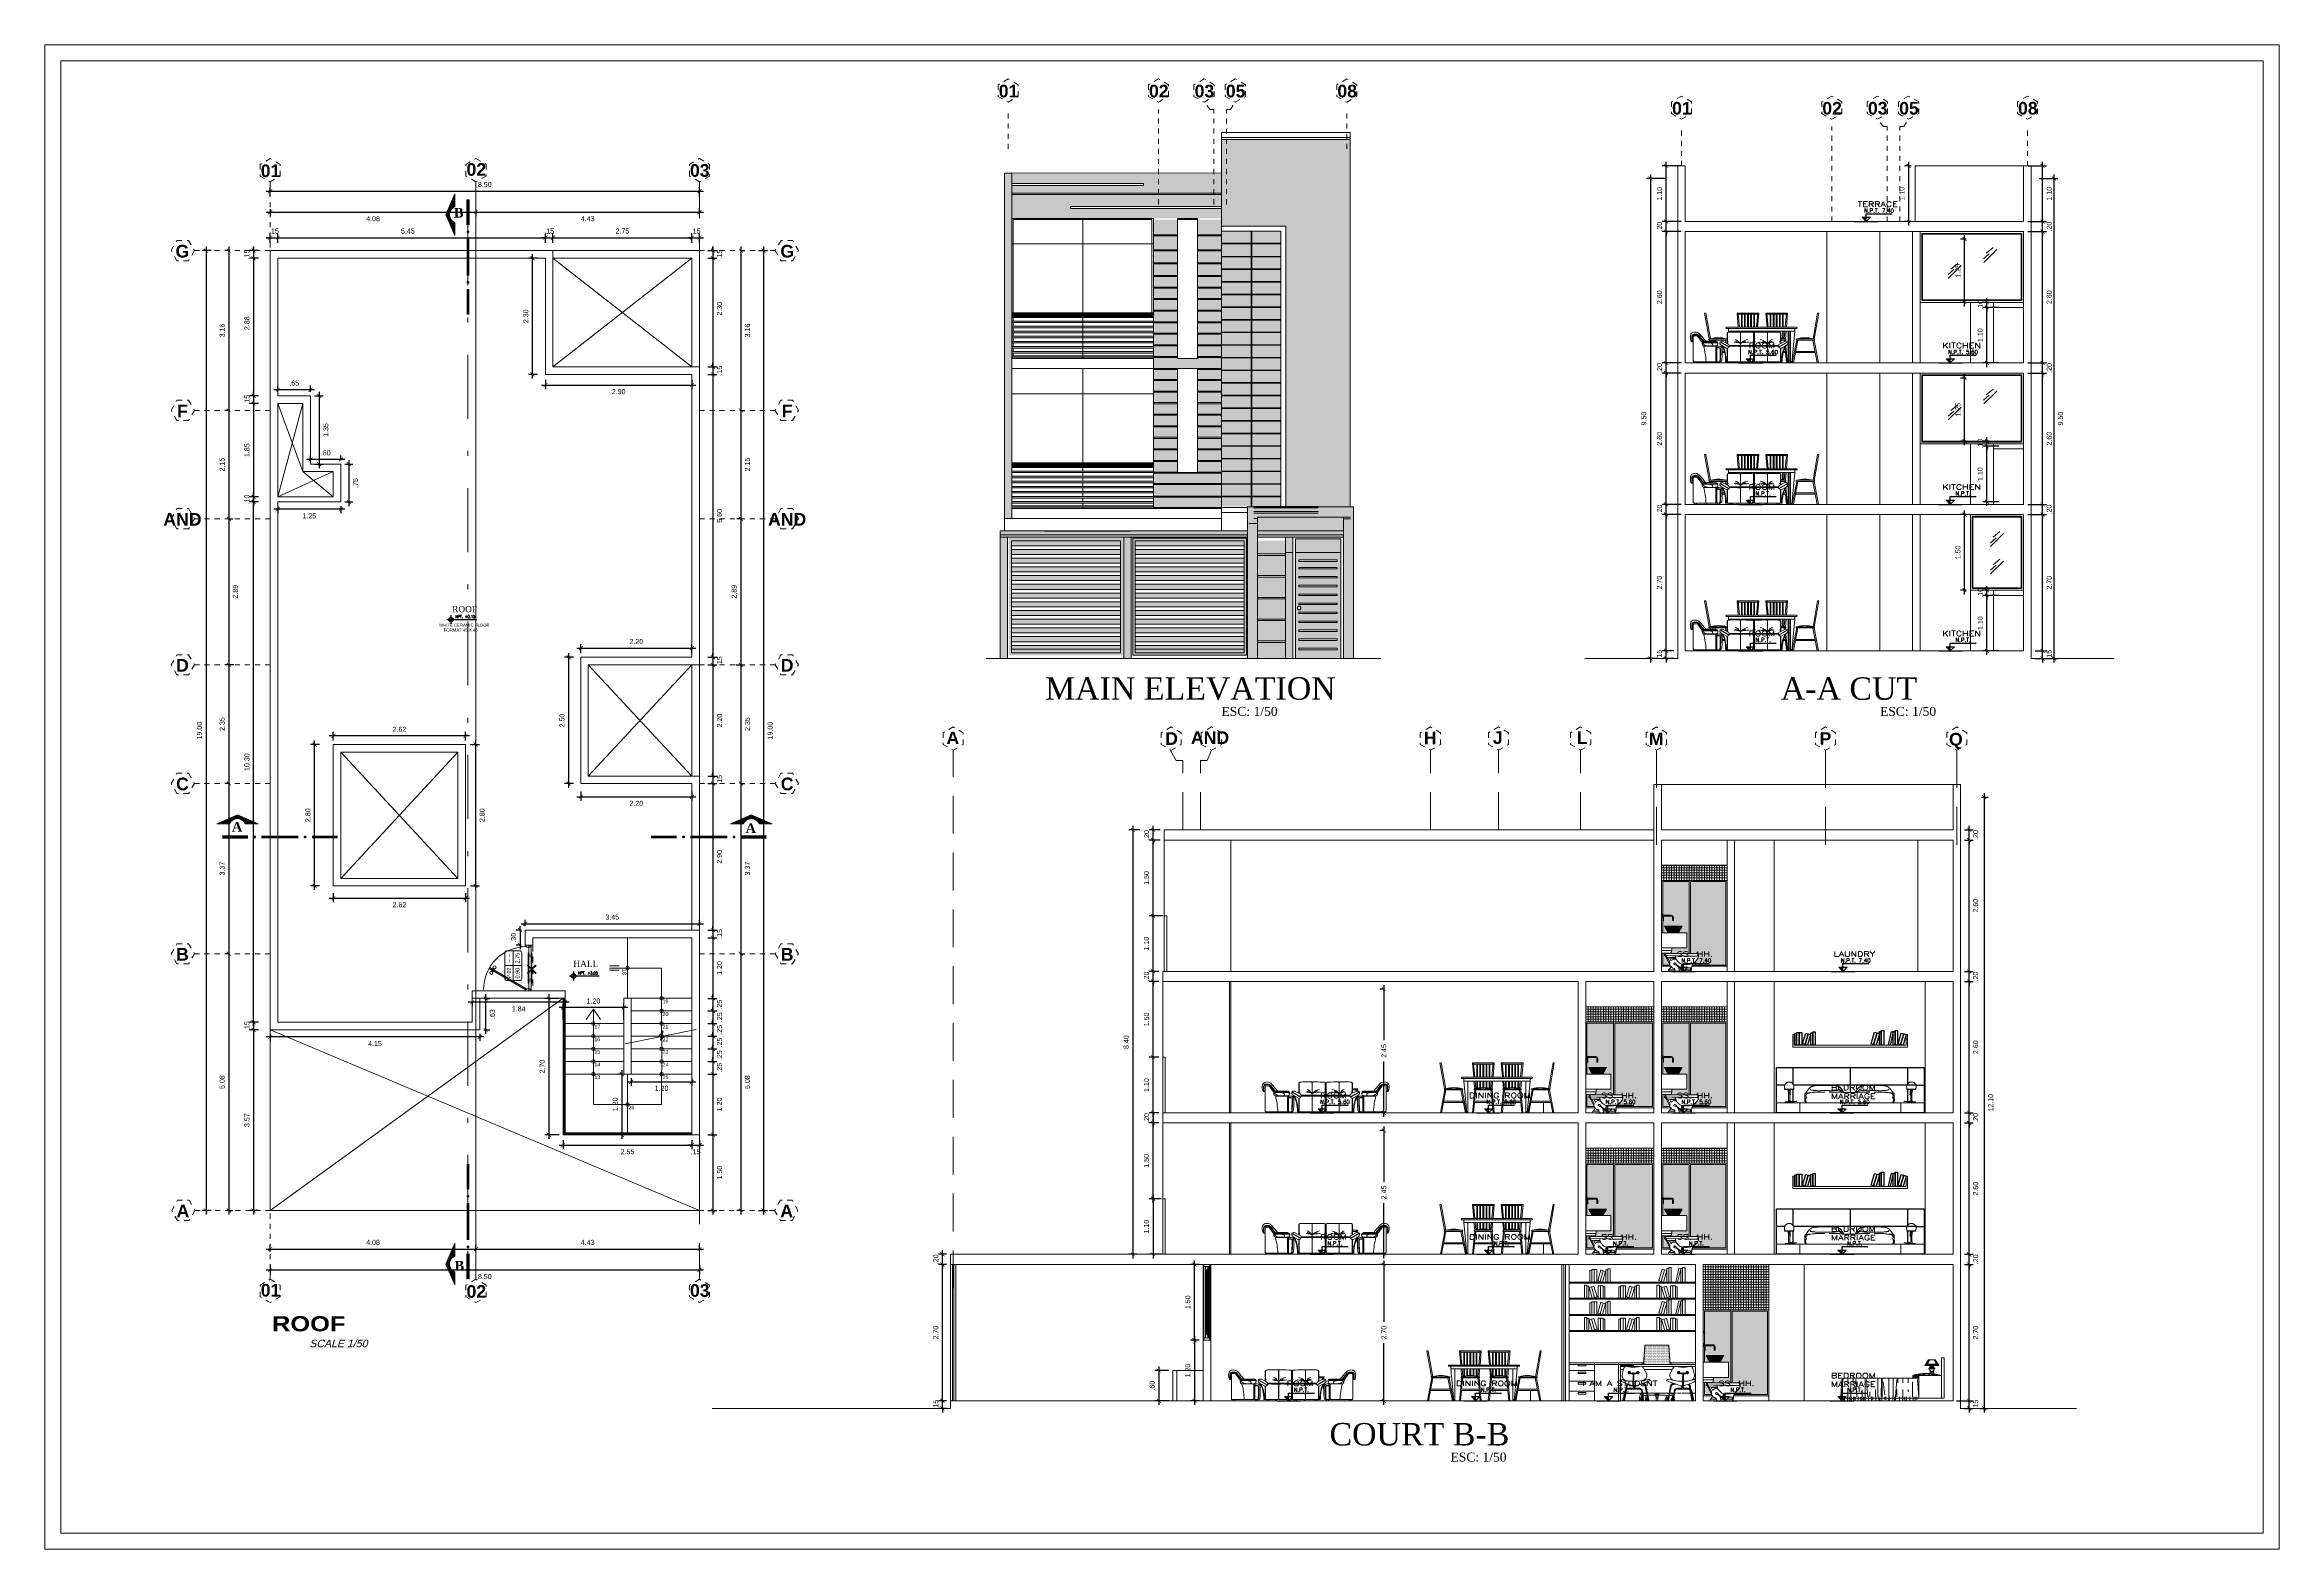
# Model space of a CAD drawing. Header units: millimetres. Extents: x -59 to 123, y 54 to 155.
# Drawn here: x -14.69 to 29.56, y 124.83 to 154.61 of the extents above; entities that cross this region are included whole.
import ezdxf
from ezdxf.enums import TextEntityAlignment as Align

# ---------------------------------------------------------------- set-up
doc = ezdxf.new("R2010")
doc.units = ezdxf.units.MM
for name, pattern in [('ACAD_ISO02W100', [15, 12, -3]), ('CONTINUA', [0]), ('DASHDOT', [25.4, 12.7, -6.35, 0, -6.35]), ('DASHED', [0.75, 0.5, -0.25]), ('HIDDEN2', [0.1875, 0.125, -0.0625])]:
    doc.linetypes.add(name, pattern=pattern)
doc.layers.get('0').update_dxf_attribs({"lineweight": 9})
doc.layers.get('Defpoints').update_dxf_attribs({"lineweight": 0})
for name, color, linetype, lineweight in [('01', 7, 'Continuous', 13), ('COTAS', 8, 'Continuous', 5), ('DET-CORTE', 86, 'Continuous', 50), ('EJES', 6, 'ACAD_ISO02W100', 5), ('ESCALERA', 128, 'Continuous', 9), ('HP-Baranda', 2, 'Continuous', 0), ('mobiliario', 7, 'Continuous', 0), ('MUEBLES', 40, 'Continuous', 20), ('muro', 5, 'Continuous', 70), ('murobajo', 7, 'Continuous', 30), ('MUROS', 7, 'Continuous', 80), ('Murosbajos', 7, 'Continuous', 5), ('niveles', 8, 'Continuous', 15), ('PUERTA ( NUEVA)', 24, 'Continuous', 13), ('PUERTAS', 7, 'Continuous', 9), ('SANITARIOS', 7, 'Continuous', 5), ('TEXTO1', 7, 'Continuous', 0), ('TEXTOS', 3, 'Continuous', 0), ('TEXTURAS', 253, 'Continuous', 0), ('VIDRIO', 7, 'Continuous', 5)]:
    doc.layers.add(name, color=color, linetype=linetype, lineweight=lineweight)
for name, color, linetype in [('02', 8, 'Continuous'), ('A-COT', 8, 'Continuous'), ('A-IND niveles', 8, 'Continuous'), ('A-PROY', 8, 'HIDDEN2'), ('A-TEX 010', 7, 'Continuous'), ('ACHURADOS-01', 8, 'Continuous'), ('COSS', 9, 'Continuous'), ('TEXTO', 2, 'Continuous'), ('TEXTO2', 3, 'Continuous')]:
    doc.layers.add(name, color=color, linetype=linetype)
doc.styles.add('1000-NOTAS', font='romans.shx', dxfattribs={"height": 2})
doc.styles.add('ARIAL', font='arial.ttf')
doc.styles.add('ARIALNEG', font='arialbd.ttf')
doc.styles.add('ARIALREG', font='timesbd.ttf')
doc.styles.add('BOLD', font='Swis721 Lt BT Light.ttf', dxfattribs={"height": 2})
doc.styles.add('ROMANS', font='ROMANS.SHX', dxfattribs={"width": 1.35, "height": 0.29})
doc.styles.add('ROMANS 0.75', font='romans.shx', dxfattribs={"width": 0.75})
doc.styles.add('S', font='romand.shx')
doc.styles.get("Standard").update_dxf_attribs({"font": 'arial.ttf'})
doc.styles.add('STILUS', font='arial.ttf')
doc.styles.add('style1', font='arial.ttf', dxfattribs={"height": 0.1})
doc.dimstyles.new('luis1', dxfattribs={"dimtxt": 0.1, "dimasz": 0.08, "dimexe": 0.08, "dimexo": 0.08, "dimgap": 0.08, "dimtad": 2, "dimzin": 4, "dimdsep": 46, "dimtxsty": 'style1', "dimblk": 'ARCHTICK', "dimcen": 2, "dimdle": 0.08, "dimclrd": 256, "dimclre": 256, "dimclrt": 256, "dimadec": 0, "dimazin": 1, "dimtfac": 1, "dimtix": 1, "dimtmove": 0, "dimatfit": 3, "dimfxl": 1, "dimtolj": 1, "dimarcsym": 0})

# ---------------------------------------------------------------- blocks, each defined once
blk = doc.blocks.new('A$C37766BCA')
blk.add_line((0, 0.181), (1.22, 0.181))
at = {"const_width": 0.0923}
for points in [[(0.128, 0.181, 0.414214), (0.174, 0.135)], [(0.221, 0.181, 0.414214), (0.174, 0.227, 0.414214)]]:
    blk.add_lwpolyline(points, format="xyb", dxfattribs=at)
blk.add_lwpolyline([(0.174, 0), (0.174, 0.361)])
blk.add_circle((0.174, 0.181), 0.0923)
blk = doc.blocks.new('_ArchTick')
at = {"color": 0, "linetype": 'ByBlock', "const_width": 0.15}
blk.add_lwpolyline([(-0.5, -0.5), (0.5, 0.5)], dxfattribs=at)
blk = doc.blocks.new('*D509')
at = {"layer": 'Defpoints', "color": 0, "linetype": 'CONTINUA', "transparency": 16777216}
for p in [(-3.167, 134.233), (-3.261, 133.032), (-3.148, 133.032)]:
    blk.add_point(p, dxfattribs=at)
at = {"layer": 'EJES', "linetype": 'CONTINUA', "lineweight": -2, "transparency": 16777216}
for p, q in [((-3.247, 134.233), (-3.341, 134.233)), ((-3.261, 134.313), (-3.261, 132.952)), ((-3.228, 133.032), (-3.341, 133.032))]:
    blk.add_line(p, q, dxfattribs=at)
at = {"layer": 'EJES', "linetype": 'CONTINUA', "lineweight": -2, "transparency": 16777216, "xscale": 0.08, "yscale": 0.08, "zscale": 0.08}
for p, rotation in [((-3.261, 134.233), 90), ((-3.261, 133.032), 270)]:
    blk.add_blockref('_ArchTick', p, dxfattribs=dict(at, rotation=rotation))
at = {"layer": 'EJES', "linetype": 'CONTINUA', "lineweight": 5, "transparency": 16777216, "insert": (-3.392, 133.633), "char_height": 0.1, "attachment_point": 5, "rotation": 90, "style": 'style1'}
blk.add_mtext('\\A1;1.20', dxfattribs=at)
blk = doc.blocks.new('*D510')
at = {"layer": 'Defpoints', "color": 0, "linetype": 'CONTINUA', "transparency": 16777216}
for p in [(-3.073, 134.232), (-1.873, 134.232), (-1.873, 134.081)]:
    blk.add_point(p, dxfattribs=at)
at = {"layer": 'EJES', "linetype": 'CONTINUA', "lineweight": -2, "transparency": 16777216}
for p, q in [((-3.153, 134.081), (-1.793, 134.081)), ((-3.073, 134.152), (-3.073, 134.001)), ((-1.873, 134.152), (-1.873, 134.001))]:
    blk.add_line(p, q, dxfattribs=at)
at = {"layer": 'EJES', "linetype": 'CONTINUA', "lineweight": -2, "transparency": 16777216, "xscale": 0.08, "yscale": 0.08, "zscale": 0.08, "rotation": 180}
blk.add_blockref('_ArchTick', (-3.073, 134.081), dxfattribs=at)
at = {"layer": 'EJES', "linetype": 'CONTINUA', "lineweight": -2, "transparency": 16777216, "xscale": 0.08, "yscale": 0.08, "zscale": 0.08}
blk.add_blockref('_ArchTick', (-1.873, 134.081), dxfattribs=at)
at = {"layer": 'EJES', "linetype": 'CONTINUA', "lineweight": 5, "transparency": 16777216, "insert": (-2.473, 133.95), "char_height": 0.1, "attachment_point": 5, "style": 'style1'}
blk.add_mtext('\\A1;1.20', dxfattribs=at)
blk = doc.blocks.new('*D511')
at = {"layer": 'Defpoints', "color": 0, "linetype": 'CONTINUA', "transparency": 16777216}
for p in [(-4.423, 135.548), (-4.423, 135.232), (-3.223, 135.232)]:
    blk.add_point(p, dxfattribs=at)
at = {"layer": 'EJES', "linetype": 'CONTINUA', "lineweight": -2, "transparency": 16777216}
for p, q in [((-3.143, 135.548), (-4.503, 135.548)), ((-4.423, 135.312), (-4.423, 135.628)), ((-3.223, 135.312), (-3.223, 135.628))]:
    blk.add_line(p, q, dxfattribs=at)
at = {"layer": 'EJES', "linetype": 'CONTINUA', "lineweight": -2, "transparency": 16777216, "xscale": 0.08, "yscale": 0.08, "zscale": 0.08, "rotation": 180}
blk.add_blockref('_ArchTick', (-4.423, 135.548), dxfattribs=at)
at = {"layer": 'EJES', "linetype": 'CONTINUA', "lineweight": -2, "transparency": 16777216, "xscale": 0.08, "yscale": 0.08, "zscale": 0.08}
blk.add_blockref('_ArchTick', (-3.223, 135.548), dxfattribs=at)
at = {"layer": 'EJES', "linetype": 'CONTINUA', "lineweight": 5, "transparency": 16777216, "insert": (-3.823, 135.679), "char_height": 0.1, "attachment_point": 5, "style": 'style1'}
blk.add_mtext('\\A1;1.20', dxfattribs=at)
blk = doc.blocks.new('*D504')
at = {"layer": 'Defpoints', "color": 0, "linetype": 'CONTINUA', "transparency": 16777216}
for p in [(-4.423, 135.732), (-4.706, 133.032), (-4.423, 133.032)]:
    blk.add_point(p, dxfattribs=at)
at = {"layer": 'EJES', "linetype": 'CONTINUA', "lineweight": -2, "transparency": 16777216}
for p, q in [((-4.503, 135.732), (-4.786, 135.732)), ((-4.706, 135.812), (-4.706, 132.952)), ((-4.503, 133.032), (-4.786, 133.032))]:
    blk.add_line(p, q, dxfattribs=at)
at = {"layer": 'EJES', "linetype": 'CONTINUA', "lineweight": -2, "transparency": 16777216, "xscale": 0.08, "yscale": 0.08, "zscale": 0.08}
for p, rotation in [((-4.706, 135.732), 90), ((-4.706, 133.032), 270)]:
    blk.add_blockref('_ArchTick', p, dxfattribs=dict(at, rotation=rotation))
at = {"layer": 'EJES', "linetype": 'CONTINUA', "lineweight": 5, "transparency": 16777216, "insert": (-4.837, 134.382), "char_height": 0.1, "attachment_point": 5, "rotation": 90, "style": 'style1'}
blk.add_mtext('\\A1;2.70', dxfattribs=at)
blk = doc.blocks.new('CRFDSX')
at = {"layer": 'mobiliario'}
for points in [[(-77.916, 3.047), (-77.916, 3.095), (-77.922, 3.095), (-77.922, 3.256), (-77.881, 3.256), (-77.881, 3.095), (-77.887, 3.095), (-77.887, 3.047)], [(-78.001, 2.955), (-78.008, 2.947), (-77.926, 2.879), (-78.001, 2.955), (-78.001, 2.955)], [(-78.008, 2.947), (-77.926, 2.879), (-77.94, 2.879), (-78.008, 2.947), (-78.008, 2.947)], [(-77.94, 2.879), (-78.001, 2.805), (-78.008, 2.812), (-77.94, 2.879), (-77.94, 2.879)], [(-77.926, 2.879), (-77.94, 2.879), (-78.001, 2.805), (-77.926, 2.879), (-77.926, 2.879)], [(-77.984, 2.779), (-77.984, 2.779)], [(-77.866, 2.955), (-77.926, 2.879), (-77.94, 2.879), (-77.866, 2.955), (-77.866, 2.955)], [(-77.926, 2.879), (-77.94, 2.879), (-77.859, 2.812), (-77.926, 2.879), (-77.926, 2.879)], [(-77.94, 2.879), (-77.859, 2.812), (-77.866, 2.805), (-77.94, 2.879), (-77.94, 2.879)], [(-77.933, 3.114), (-77.933, 2.879), (-77.933, 2.595)], [(-77.929, 3.107), (-77.929, 3.102), (-77.928, 3.102), (-77.927, 3.1), (-77.926, 3.099), (-77.926, 3.098), (-77.926, 3.097), (-77.926, 3.096), (-77.926, 3.095)], [(-77.929, 3.102), (-77.929, 2.879), (-77.929, 2.608)], [(-77.926, 3.095), (-77.922, 3.095), (-77.922, 3.126), (-77.927, 3.126), (-77.927, 3.122)], [(-77.926, 3.095), (-77.926, 2.879), (-77.926, 2.614)], [(-77.859, 2.947), (-77.866, 2.955), (-77.926, 2.879), (-77.859, 2.947), (-77.859, 2.947)], [(-77.922, 3.034), (-77.922, 2.879), (-77.922, 2.675), (-77.922, 2.879), (-77.922, 3.034)], [(-77.918, 3.037), (-77.918, 3.044)], [(-77.883, 3.044), (-77.883, 3.037)], [(-77.875, 3.122), (-77.875, 3.126), (-77.881, 3.126), (-77.881, 3.095), (-77.877, 3.095), (-77.877, 3.096), (-77.877, 3.097), (-77.877, 3.098), (-77.876, 3.099), (-77.876, 3.1), (-77.875, 3.1), (-77.875, 3.102), (-77.874, 3.102), (-77.873, 3.102)], [(-77.881, 3.034), (-77.881, 2.879), (-77.881, 2.675)], [(-77.881, 2.704), (-77.881, 3.006)], [(-77.877, 3.095), (-77.877, 2.879), (-77.877, 2.614)], [(-77.873, 3.102), (-77.873, 3.107)], [(-77.873, 3.102), (-77.873, 2.879), (-77.873, 2.608)], [(-77.87, 3.114), (-77.87, 2.879), (-77.87, 2.595)], [(-77.972, 2.578), (-77.972, 2.578)], [(-77.929, 2.603), (-77.929, 2.608), (-77.928, 2.608), (-77.927, 2.608), (-77.927, 2.609), (-77.926, 2.61), (-77.926, 2.611), (-77.926, 2.612), (-77.926, 2.613), (-77.926, 2.614)], [(-77.926, 2.614), (-77.922, 2.614), (-77.922, 2.583), (-77.927, 2.583), (-77.927, 2.588)], [(-77.887, 2.662), (-77.887, 2.614), (-77.881, 2.614), (-77.881, 2.456), (-77.906, 2.456), (-77.91, 2.456), (-77.922, 2.456), (-77.922, 2.614), (-77.916, 2.614), (-77.916, 2.662)], [(-77.918, 2.664), (-77.918, 2.672)], [(-77.883, 2.672), (-77.883, 2.664)], [(-77.877, 2.614), (-77.881, 2.614), (-77.881, 2.583), (-77.875, 2.583), (-77.875, 2.588)], [(-77.873, 2.603), (-77.873, 2.608), (-77.874, 2.608), (-77.875, 2.608), (-77.876, 2.609), (-77.876, 2.61), (-77.877, 2.611), (-77.877, 2.612), (-77.877, 2.613), (-77.877, 2.614)]]:
    blk.add_lwpolyline(points, dxfattribs=at)
for points in [[(-77.933, 3.116), (-77.934, 3.113), (-77.932, 3.11), (-77.929, 3.108)], [(-77.927, 3.123), (-77.931, 3.122), (-77.933, 3.119), (-77.933, 3.116)], [(-77.922, 3.034), (-77.921, 3.034), (-77.92, 3.036), (-77.92, 3.037)], [(-77.919, 3.045), (-77.918, 3.045), (-77.916, 3.046), (-77.916, 3.048)], [(-77.887, 3.048), (-77.887, 3.046), (-77.885, 3.045), (-77.884, 3.045)], [(-77.884, 3.037), (-77.884, 3.036), (-77.883, 3.034), (-77.882, 3.034)], [(-77.87, 3.116), (-77.87, 3.119), (-77.872, 3.122), (-77.875, 3.122)], [(-77.873, 3.108), (-77.871, 3.11), (-77.869, 3.113), (-77.87, 3.116)], [(-77.929, 2.603), (-77.932, 2.601), (-77.934, 2.598), (-77.933, 2.595)], [(-77.933, 2.595), (-77.933, 2.591), (-77.931, 2.589), (-77.927, 2.588)], [(-77.92, 2.672), (-77.92, 2.674), (-77.921, 2.675), (-77.922, 2.675)], [(-77.916, 2.663), (-77.916, 2.664), (-77.918, 2.665), (-77.919, 2.665)], [(-77.884, 2.665), (-77.885, 2.665), (-77.887, 2.664), (-77.887, 2.663)], [(-77.882, 2.675), (-77.883, 2.675), (-77.884, 2.674), (-77.884, 2.672)], [(-77.875, 2.588), (-77.872, 2.589), (-77.87, 2.591), (-77.87, 2.595)], [(-77.87, 2.595), (-77.869, 2.598), (-77.871, 2.601), (-77.873, 2.603)]]:
    blk.add_open_spline(points, degree=3, dxfattribs=at)
blk = doc.blocks.new('rf67')
at = {"layer": 'PUERTAS', "ltscale": 0.01}
for p, q in [((2984.409, 394.824), (2984.426, 394.825)), ((2984.41, 394.8), (2984.427, 394.801)), ((2984.425, 394.83), (2984.431, 394.83)), ((2984.427, 394.796), (2984.425, 394.83)), ((2984.427, 394.796), (2984.433, 394.796)), ((2984.462, 394.831), (2984.457, 394.831)), ((2984.464, 394.797), (2984.458, 394.797)), ((2984.464, 394.797), (2984.462, 394.831)), ((2984.479, 394.827), (2984.463, 394.826)), ((2984.48, 394.803), (2984.464, 394.802))]:
    blk.add_line(p, q, dxfattribs=at)
at = {"layer": 'PUERTAS', "ltscale": 0.075}
for p, q in [((2984.454, 394.896), (2984.429, 394.895)), ((2984.458, 394.069), (2984.429, 394.895)), ((2984.483, 394.07), (2984.454, 394.896)), ((2983.664, 394.391), (2983.698, 394.374)), ((2983.733, 394.439), (2983.698, 394.374)), ((2983.711, 394.48), (2983.733, 394.468)), ((2983.733, 394.468), (2983.722, 394.445)), ((2983.722, 394.445), (2983.733, 394.439)), ((2984.46, 394.053), (2984.425, 393.987)), ((2984.459, 393.969), (2984.425, 393.987)), ((2984.483, 394.07), (2984.458, 394.069)), ((2984.472, 394.047), (2984.46, 394.053)), ((2984.483, 394.07), (2984.472, 394.047)), ((2984.506, 394.058), (2984.483, 394.07))]:
    blk.add_line(p, q, dxfattribs=at)
at = {"layer": 'PUERTAS', "ltscale": 0.01}
for centre in [(2984.382, 394.812), (2984.507, 394.816)]:
    blk.add_circle(centre, 0.0302, dxfattribs=at)
blk.add_arc((2984.471, 394.048), 0.848, 61.9779, 152.0448, dxfattribs=at)
blk = doc.blocks.new('CUADROVANOS3')
blk.add_lwpolyline([(-0.2625, -0.1125), (-0.2625, 0.1125, -0.4142136), (-0.225, 0.15), (0.225, 0.15, -0.4142136), (0.2625, 0.1125), (0.2625, -0.1125, -0.4142136), (0.225, -0.15), (-0.225, -0.15, -0.4142136)], format="xyb", close=True)
for points in [[(-0.2625, 0), (0.2625, 0)], [(0, 0.15), (0, -0.15)]]:
    blk.add_lwpolyline(points)
at = {"layer": 'TEXTOS', "style": 'S', "flags": 8}
for tag, width, p, p2 in [('CODIGO', 1.029412, (-0.225, 0.0375), (-0.0375, 0.0375)), ('ALFEIZAR', 0.739437, (0.0375, 0.0375), (0.225, 0.0375)), ('ANCHO', 0.772059, (-0.225, -0.1125), (-0.0375, -0.1125)), ('ALTO', 0.772059, (0.0375, -0.1125), (0.225, -0.1125))]:
    blk.add_attdef(tag, text='', height=0.075, dxfattribs=dict(at, width=width)).set_placement(p, p2, align=Align.FIT)
blk = doc.blocks.new('*D505')
at = {"layer": 'A-COT', "linetype": 'Continuous', "lineweight": -2, "transparency": 16777216}
for p, q in [((-10.223, 150.789), (-10.303, 150.789)), ((-10.223, 150.689), (-10.223, 150.869)), ((-10.223, 150.789), (-10.073, 150.789)), ((-10.073, 150.689), (-10.073, 150.869)), ((-10.073, 150.789), (-9.993, 150.789))]:
    blk.add_line(p, q, dxfattribs=at)
at = {"layer": 'Defpoints', "color": 0, "linetype": 'CONTINUA', "transparency": 16777216}
for p in [(-10.223, 150.532), (-10.073, 150.789), (-10.073, 150.382)]:
    blk.add_point(p, dxfattribs=at)
at = {"layer": 'A-COT', "linetype": 'CONTINUA', "lineweight": -2, "transparency": 16777216, "xscale": 0.08, "yscale": 0.08, "zscale": 0.08}
blk.add_blockref('_ArchTick', (-10.223, 150.789), dxfattribs=at)
at = {"layer": 'A-COT', "linetype": 'CONTINUA', "lineweight": -2, "transparency": 16777216, "xscale": 0.08, "yscale": 0.08, "zscale": 0.08, "rotation": 180}
blk.add_blockref('_ArchTick', (-10.073, 150.789), dxfattribs=at)
at = {"layer": 'A-COT', "linetype": 'CONTINUA', "lineweight": 5, "transparency": 16777216, "insert": (-10.148, 150.92), "char_height": 0.1, "attachment_point": 5, "style": 'style1'}
blk.add_mtext('\\A1;.15', dxfattribs=at)
blk = doc.blocks.new('*D506')
at = {"layer": 'A-COT', "linetype": 'Continuous', "lineweight": -2, "transparency": 16777216}
for p, q in [((-10.452, 150.532), (-10.632, 150.532)), ((-10.552, 150.532), (-10.552, 150.612)), ((-10.552, 150.532), (-10.552, 150.382)), ((-10.452, 150.382), (-10.632, 150.382)), ((-10.552, 150.382), (-10.552, 150.302))]:
    blk.add_line(p, q, dxfattribs=at)
at = {"layer": 'Defpoints', "color": 0, "linetype": 'CONTINUA', "transparency": 16777216}
for p in [(-10.299, 150.532), (-10.552, 150.382), (-10.149, 150.382)]:
    blk.add_point(p, dxfattribs=at)
at = {"layer": 'A-COT', "linetype": 'CONTINUA', "lineweight": -2, "transparency": 16777216, "xscale": 0.08, "yscale": 0.08, "zscale": 0.08}
for p, rotation in [((-10.552, 150.532), 270), ((-10.552, 150.382), 90)]:
    blk.add_blockref('_ArchTick', p, dxfattribs=dict(at, rotation=rotation))
at = {"layer": 'A-COT', "linetype": 'CONTINUA', "lineweight": 5, "transparency": 16777216, "insert": (-10.683, 150.457), "char_height": 0.1, "attachment_point": 5, "rotation": 90, "style": 'style1'}
blk.add_mtext('\\A1;.15', dxfattribs=at)
blk = doc.blocks.new('*D507')
at = {"layer": 'A-COT', "linetype": 'Continuous', "lineweight": -2, "transparency": 16777216}
for p, q in [((-1.556, 150.532), (-1.376, 150.532)), ((-1.456, 150.532), (-1.456, 150.612)), ((-1.456, 150.532), (-1.456, 150.382)), ((-1.556, 150.382), (-1.376, 150.382)), ((-1.456, 150.382), (-1.456, 150.302))]:
    blk.add_line(p, q, dxfattribs=at)
at = {"layer": 'Defpoints', "color": 0, "linetype": 'CONTINUA', "transparency": 16777216}
for p in [(-1.723, 150.532), (-1.873, 150.382), (-1.456, 150.382)]:
    blk.add_point(p, dxfattribs=at)
at = {"layer": 'A-COT', "linetype": 'CONTINUA', "lineweight": -2, "transparency": 16777216, "xscale": 0.08, "yscale": 0.08, "zscale": 0.08}
for p, rotation in [((-1.456, 150.532), 270), ((-1.456, 150.382), 90)]:
    blk.add_blockref('_ArchTick', p, dxfattribs=dict(at, rotation=rotation))
at = {"layer": 'A-COT', "linetype": 'CONTINUA', "lineweight": 5, "transparency": 16777216, "insert": (-1.325, 150.457), "char_height": 0.1, "attachment_point": 5, "rotation": 90, "style": 'style1'}
blk.add_mtext('\\A1;.15', dxfattribs=at)
blk = doc.blocks.new('*D512')
at = {"layer": 'A-COT', "linetype": 'Continuous', "lineweight": -2, "transparency": 16777216}
for p, q in [((-10.303, 150.789), (-4.693, 150.789)), ((-10.223, 150.689), (-10.223, 150.869)), ((-4.773, 150.689), (-4.773, 150.869))]:
    blk.add_line(p, q, dxfattribs=at)
at = {"layer": 'Defpoints', "color": 0, "linetype": 'CONTINUA', "transparency": 16777216}
for p in [(-10.223, 150.532), (-4.773, 150.789), (-4.773, 150.382)]:
    blk.add_point(p, dxfattribs=at)
at = {"layer": 'A-COT', "linetype": 'CONTINUA', "lineweight": -2, "transparency": 16777216, "xscale": 0.08, "yscale": 0.08, "zscale": 0.08, "rotation": 180}
blk.add_blockref('_ArchTick', (-10.223, 150.789), dxfattribs=at)
at = {"layer": 'A-COT', "linetype": 'CONTINUA', "lineweight": -2, "transparency": 16777216, "xscale": 0.08, "yscale": 0.08, "zscale": 0.08}
blk.add_blockref('_ArchTick', (-4.773, 150.789), dxfattribs=at)
at = {"layer": 'A-COT', "linetype": 'CONTINUA', "lineweight": 5, "transparency": 16777216, "insert": (-7.498, 150.919), "char_height": 0.1, "attachment_point": 5, "style": 'style1'}
blk.add_mtext('\\A1;5.45', dxfattribs=at)
blk = doc.blocks.new('*D513')
at = {"layer": 'A-COT', "linetype": 'Continuous', "lineweight": -2, "transparency": 16777216}
for p, q in [((-4.773, 150.789), (-4.853, 150.789)), ((-4.773, 150.689), (-4.773, 150.869)), ((-4.773, 150.789), (-4.623, 150.789)), ((-4.623, 150.689), (-4.623, 150.869)), ((-4.623, 150.789), (-4.543, 150.789))]:
    blk.add_line(p, q, dxfattribs=at)
at = {"layer": 'Defpoints', "color": 0, "linetype": 'CONTINUA', "transparency": 16777216}
for p in [(-4.623, 150.789), (-4.623, 150.532), (-4.773, 150.382)]:
    blk.add_point(p, dxfattribs=at)
at = {"layer": 'A-COT', "linetype": 'CONTINUA', "lineweight": -2, "transparency": 16777216, "xscale": 0.08, "yscale": 0.08, "zscale": 0.08}
blk.add_blockref('_ArchTick', (-4.773, 150.789), dxfattribs=at)
at = {"layer": 'A-COT', "linetype": 'CONTINUA', "lineweight": -2, "transparency": 16777216, "xscale": 0.08, "yscale": 0.08, "zscale": 0.08, "rotation": 180}
blk.add_blockref('_ArchTick', (-4.623, 150.789), dxfattribs=at)
at = {"layer": 'A-COT', "linetype": 'CONTINUA', "lineweight": 5, "transparency": 16777216, "insert": (-4.698, 150.92), "char_height": 0.1, "attachment_point": 5, "style": 'style1'}
blk.add_mtext('\\A1;.15', dxfattribs=at)
blk = doc.blocks.new('*D514')
at = {"layer": 'A-COT', "linetype": 'Continuous', "lineweight": -2, "transparency": 16777216}
for p, q in [((-4.703, 150.789), (-1.793, 150.789)), ((-4.623, 150.689), (-4.623, 150.869)), ((-1.873, 150.689), (-1.873, 150.869))]:
    blk.add_line(p, q, dxfattribs=at)
at = {"layer": 'Defpoints', "color": 0, "linetype": 'CONTINUA', "transparency": 16777216}
for p in [(-4.623, 150.532), (-1.873, 150.789), (-1.873, 150.382)]:
    blk.add_point(p, dxfattribs=at)
at = {"layer": 'A-COT', "linetype": 'CONTINUA', "lineweight": -2, "transparency": 16777216, "xscale": 0.08, "yscale": 0.08, "zscale": 0.08, "rotation": 180}
blk.add_blockref('_ArchTick', (-4.623, 150.789), dxfattribs=at)
at = {"layer": 'A-COT', "linetype": 'CONTINUA', "lineweight": -2, "transparency": 16777216, "xscale": 0.08, "yscale": 0.08, "zscale": 0.08}
blk.add_blockref('_ArchTick', (-1.873, 150.789), dxfattribs=at)
at = {"layer": 'A-COT', "linetype": 'CONTINUA', "lineweight": 5, "transparency": 16777216, "insert": (-3.248, 150.92), "char_height": 0.1, "attachment_point": 5, "style": 'style1'}
blk.add_mtext('\\A1;2.75', dxfattribs=at)
blk = doc.blocks.new('*D508')
at = {"layer": 'A-COT', "linetype": 'Continuous', "lineweight": -2, "transparency": 16777216}
for p, q in [((-1.873, 150.789), (-1.953, 150.789)), ((-1.873, 150.689), (-1.873, 150.869)), ((-1.873, 150.789), (-1.723, 150.789)), ((-1.723, 150.689), (-1.723, 150.869)), ((-1.723, 150.789), (-1.643, 150.789))]:
    blk.add_line(p, q, dxfattribs=at)
at = {"layer": 'Defpoints', "color": 0, "linetype": 'CONTINUA', "transparency": 16777216}
for p in [(-1.723, 150.789), (-1.723, 150.532), (-1.873, 150.382)]:
    blk.add_point(p, dxfattribs=at)
at = {"layer": 'A-COT', "linetype": 'CONTINUA', "lineweight": -2, "transparency": 16777216, "xscale": 0.08, "yscale": 0.08, "zscale": 0.08}
blk.add_blockref('_ArchTick', (-1.873, 150.789), dxfattribs=at)
at = {"layer": 'A-COT', "linetype": 'CONTINUA', "lineweight": -2, "transparency": 16777216, "xscale": 0.08, "yscale": 0.08, "zscale": 0.08, "rotation": 180}
blk.add_blockref('_ArchTick', (-1.723, 150.789), dxfattribs=at)
at = {"layer": 'A-COT', "linetype": 'CONTINUA', "lineweight": 5, "transparency": 16777216, "insert": (-1.798, 150.92), "char_height": 0.1, "attachment_point": 5, "style": 'style1'}
blk.add_mtext('\\A1;.15', dxfattribs=at)
blk = doc.blocks.new('*D515')
at = {"layer": 'A-COT', "linetype": 'Continuous', "lineweight": -2, "transparency": 16777216}
for p, q in [((-10.452, 150.532), (-10.632, 150.532)), ((-10.552, 150.612), (-10.552, 147.577)), ((-10.452, 147.657), (-10.632, 147.657))]:
    blk.add_line(p, q, dxfattribs=at)
at = {"layer": 'Defpoints', "color": 0, "linetype": 'CONTINUA', "transparency": 16777216}
for p in [(-10.299, 150.532), (-10.552, 147.657), (-10.073, 147.657)]:
    blk.add_point(p, dxfattribs=at)
at = {"layer": 'A-COT', "linetype": 'CONTINUA', "lineweight": -2, "transparency": 16777216, "xscale": 0.08, "yscale": 0.08, "zscale": 0.08}
for p, rotation in [((-10.552, 150.532), 90), ((-10.552, 147.657), 270)]:
    blk.add_blockref('_ArchTick', p, dxfattribs=dict(at, rotation=rotation))
at = {"layer": 'A-COT', "linetype": 'CONTINUA', "lineweight": 5, "transparency": 16777216, "insert": (-10.683, 149.095), "char_height": 0.1, "attachment_point": 5, "rotation": 90, "style": 'style1'}
blk.add_mtext('\\A1;2.88', dxfattribs=at)
blk = doc.blocks.new('*D516')
at = {"layer": 'A-COT', "linetype": 'Continuous', "lineweight": -2, "transparency": 16777216}
for p, q in [((-10.452, 147.657), (-10.632, 147.657)), ((-10.452, 147.507), (-10.632, 147.507)), ((-10.552, 147.657), (-10.552, 147.737)), ((-10.552, 147.657), (-10.552, 147.507)), ((-10.552, 147.507), (-10.552, 147.427))]:
    blk.add_line(p, q, dxfattribs=at)
at = {"layer": 'Defpoints', "color": 0, "linetype": 'CONTINUA', "transparency": 16777216}
for p in [(-10.552, 147.507), (-10.073, 147.657), (-10.073, 147.507)]:
    blk.add_point(p, dxfattribs=at)
at = {"layer": 'A-COT', "linetype": 'CONTINUA', "lineweight": -2, "transparency": 16777216, "xscale": 0.08, "yscale": 0.08, "zscale": 0.08}
for p, rotation in [((-10.552, 147.657), 270), ((-10.552, 147.507), 90)]:
    blk.add_blockref('_ArchTick', p, dxfattribs=dict(at, rotation=rotation))
at = {"layer": 'A-COT', "linetype": 'CONTINUA', "lineweight": 5, "transparency": 16777216, "insert": (-10.683, 147.582), "char_height": 0.1, "attachment_point": 5, "rotation": 90, "style": 'style1'}
blk.add_mtext('\\A1;.15', dxfattribs=at)
blk = doc.blocks.new('*D517')
at = {"layer": 'A-COT', "linetype": 'Continuous', "lineweight": -2, "transparency": 16777216}
for p, q in [((-10.452, 147.507), (-10.632, 147.507)), ((-10.552, 147.587), (-10.552, 145.577)), ((-10.452, 145.657), (-10.632, 145.657))]:
    blk.add_line(p, q, dxfattribs=at)
at = {"layer": 'Defpoints', "color": 0, "linetype": 'CONTINUA', "transparency": 16777216}
for p in [(-10.073, 147.507), (-10.552, 145.657), (-10.073, 145.657)]:
    blk.add_point(p, dxfattribs=at)
at = {"layer": 'A-COT', "linetype": 'CONTINUA', "lineweight": -2, "transparency": 16777216, "xscale": 0.08, "yscale": 0.08, "zscale": 0.08}
for p, rotation in [((-10.552, 147.507), 90), ((-10.552, 145.657), 270)]:
    blk.add_blockref('_ArchTick', p, dxfattribs=dict(at, rotation=rotation))
at = {"layer": 'A-COT', "linetype": 'CONTINUA', "lineweight": 5, "transparency": 16777216, "insert": (-10.683, 146.582), "char_height": 0.1, "attachment_point": 5, "rotation": 90, "style": 'style1'}
blk.add_mtext('\\A1;1.85', dxfattribs=at)
blk = doc.blocks.new('*D518')
at = {"layer": 'A-COT', "linetype": 'Continuous', "lineweight": -2, "transparency": 16777216}
for p, q in [((-10.452, 145.657), (-10.632, 145.657)), ((-10.552, 145.657), (-10.552, 145.737)), ((-10.552, 145.657), (-10.552, 145.557)), ((-10.452, 145.557), (-10.632, 145.557)), ((-10.552, 145.557), (-10.552, 145.477))]:
    blk.add_line(p, q, dxfattribs=at)
at = {"layer": 'Defpoints', "color": 0, "linetype": 'CONTINUA', "transparency": 16777216}
for p in [(-10.073, 145.657), (-10.552, 145.557), (-10.073, 145.557)]:
    blk.add_point(p, dxfattribs=at)
at = {"layer": 'A-COT', "linetype": 'CONTINUA', "lineweight": -2, "transparency": 16777216, "xscale": 0.08, "yscale": 0.08, "zscale": 0.08}
for p, rotation in [((-10.552, 145.657), 270), ((-10.552, 145.557), 90)]:
    blk.add_blockref('_ArchTick', p, dxfattribs=dict(at, rotation=rotation))
at = {"layer": 'A-COT', "linetype": 'CONTINUA', "lineweight": 5, "transparency": 16777216, "insert": (-10.683, 145.607), "char_height": 0.1, "attachment_point": 5, "rotation": 90, "style": 'style1'}
blk.add_mtext('\\A1;.10', dxfattribs=at)
blk = doc.blocks.new('*D519')
at = {"layer": 'A-COT', "linetype": 'Continuous', "lineweight": -2, "transparency": 16777216}
for p, q in [((-10.552, 135.177), (-10.552, 145.637)), ((-10.452, 145.557), (-10.632, 145.557)), ((-10.452, 135.257), (-10.632, 135.257))]:
    blk.add_line(p, q, dxfattribs=at)
at = {"layer": 'Defpoints', "color": 0, "linetype": 'CONTINUA', "transparency": 16777216}
for p in [(-10.552, 145.557), (-10.073, 145.557), (-10.073, 135.257)]:
    blk.add_point(p, dxfattribs=at)
at = {"layer": 'A-COT', "linetype": 'CONTINUA', "lineweight": -2, "transparency": 16777216, "xscale": 0.08, "yscale": 0.08, "zscale": 0.08}
for p, rotation in [((-10.552, 145.557), 90), ((-10.552, 135.257), 270)]:
    blk.add_blockref('_ArchTick', p, dxfattribs=dict(at, rotation=rotation))
at = {"layer": 'A-COT', "linetype": 'CONTINUA', "lineweight": 5, "transparency": 16777216, "insert": (-10.683, 140.407), "char_height": 0.1, "attachment_point": 5, "rotation": 90, "style": 'style1'}
blk.add_mtext('\\A1;10.30', dxfattribs=at)
blk = doc.blocks.new('*D520')
at = {"layer": 'A-COT', "linetype": 'Continuous', "lineweight": -2, "transparency": 16777216}
for p, q in [((-10.452, 135.257), (-10.632, 135.257)), ((-10.452, 135.107), (-10.632, 135.107)), ((-10.552, 135.257), (-10.552, 135.337)), ((-10.552, 135.257), (-10.552, 135.107)), ((-10.552, 135.107), (-10.552, 135.027))]:
    blk.add_line(p, q, dxfattribs=at)
at = {"layer": 'Defpoints', "color": 0, "linetype": 'CONTINUA', "transparency": 16777216}
for p in [(-10.552, 135.107), (-10.223, 135.107), (-10.073, 135.257)]:
    blk.add_point(p, dxfattribs=at)
at = {"layer": 'A-COT', "linetype": 'CONTINUA', "lineweight": -2, "transparency": 16777216, "xscale": 0.08, "yscale": 0.08, "zscale": 0.08}
for p, rotation in [((-10.552, 135.257), 270), ((-10.552, 135.107), 90)]:
    blk.add_blockref('_ArchTick', p, dxfattribs=dict(at, rotation=rotation))
at = {"layer": 'A-COT', "linetype": 'CONTINUA', "lineweight": 5, "transparency": 16777216, "insert": (-10.683, 135.182), "char_height": 0.1, "attachment_point": 5, "rotation": 90, "style": 'style1'}
blk.add_mtext('\\A1;.15', dxfattribs=at)
blk = doc.blocks.new('*D521')
at = {"layer": 'A-COT', "linetype": 'Continuous', "lineweight": -2, "transparency": 16777216}
for p, q in [((-10.452, 135.107), (-10.632, 135.107)), ((-10.552, 135.187), (-10.552, 131.452)), ((-10.452, 131.532), (-10.632, 131.532))]:
    blk.add_line(p, q, dxfattribs=at)
at = {"layer": 'Defpoints', "color": 0, "linetype": 'CONTINUA', "transparency": 16777216}
for p in [(-10.223, 135.107), (-10.552, 131.532), (-10.223, 131.532)]:
    blk.add_point(p, dxfattribs=at)
at = {"layer": 'A-COT', "linetype": 'CONTINUA', "lineweight": -2, "transparency": 16777216, "xscale": 0.08, "yscale": 0.08, "zscale": 0.08}
for p, rotation in [((-10.552, 135.107), 90), ((-10.552, 131.532), 270)]:
    blk.add_blockref('_ArchTick', p, dxfattribs=dict(at, rotation=rotation))
at = {"layer": 'A-COT', "linetype": 'CONTINUA', "lineweight": 5, "transparency": 16777216, "insert": (-10.683, 133.32), "char_height": 0.1, "attachment_point": 5, "rotation": 90, "style": 'style1'}
blk.add_mtext('\\A1;3.57', dxfattribs=at)
blk = doc.blocks.new('*D522')
at = {"layer": 'A-COT', "linetype": 'Continuous', "lineweight": -2, "transparency": 16777216}
for p, q in [((-1.556, 150.532), (-1.376, 150.532)), ((-1.456, 150.612), (-1.456, 148.152)), ((-1.556, 148.232), (-1.376, 148.232))]:
    blk.add_line(p, q, dxfattribs=at)
at = {"layer": 'Defpoints', "color": 0, "linetype": 'CONTINUA', "transparency": 16777216}
for p in [(-1.723, 150.532), (-1.723, 148.232), (-1.456, 148.232)]:
    blk.add_point(p, dxfattribs=at)
at = {"layer": 'A-COT', "linetype": 'CONTINUA', "lineweight": -2, "transparency": 16777216, "xscale": 0.08, "yscale": 0.08, "zscale": 0.08}
for p, rotation in [((-1.456, 150.532), 90), ((-1.456, 148.232), 270)]:
    blk.add_blockref('_ArchTick', p, dxfattribs=dict(at, rotation=rotation))
at = {"layer": 'A-COT', "linetype": 'CONTINUA', "lineweight": 5, "transparency": 16777216, "insert": (-1.325, 149.382), "char_height": 0.1, "attachment_point": 5, "rotation": 90, "style": 'style1'}
blk.add_mtext('\\A1;2.30', dxfattribs=at)
blk = doc.blocks.new('*D523')
at = {"layer": 'A-COT', "linetype": 'Continuous', "lineweight": -2, "transparency": 16777216}
for p, q in [((-1.456, 148.232), (-1.456, 148.312)), ((-1.556, 148.232), (-1.376, 148.232)), ((-1.556, 148.082), (-1.376, 148.082)), ((-1.456, 148.232), (-1.456, 148.082)), ((-1.456, 148.082), (-1.456, 148.002))]:
    blk.add_line(p, q, dxfattribs=at)
at = {"layer": 'Defpoints', "color": 0, "linetype": 'CONTINUA', "transparency": 16777216}
for p in [(-1.873, 148.082), (-1.723, 148.232), (-1.456, 148.082)]:
    blk.add_point(p, dxfattribs=at)
at = {"layer": 'A-COT', "linetype": 'CONTINUA', "lineweight": -2, "transparency": 16777216, "xscale": 0.08, "yscale": 0.08, "zscale": 0.08}
for p, rotation in [((-1.456, 148.232), 270), ((-1.456, 148.082), 90)]:
    blk.add_blockref('_ArchTick', p, dxfattribs=dict(at, rotation=rotation))
at = {"layer": 'A-COT', "linetype": 'CONTINUA', "lineweight": 5, "transparency": 16777216, "insert": (-1.325, 148.157), "char_height": 0.1, "attachment_point": 5, "rotation": 90, "style": 'style1'}
blk.add_mtext('\\A1;.15', dxfattribs=at)
blk = doc.blocks.new('*D524')
at = {"layer": 'A-COT', "linetype": 'Continuous', "lineweight": -2, "transparency": 16777216}
for p, q in [((-1.556, 148.082), (-1.376, 148.082)), ((-1.456, 148.162), (-1.456, 142.402)), ((-1.556, 142.482), (-1.376, 142.482))]:
    blk.add_line(p, q, dxfattribs=at)
at = {"layer": 'Defpoints', "color": 0, "linetype": 'CONTINUA', "transparency": 16777216}
for p in [(-1.873, 148.082), (-1.873, 142.482), (-1.456, 142.482)]:
    blk.add_point(p, dxfattribs=at)
at = {"layer": 'A-COT', "linetype": 'CONTINUA', "lineweight": -2, "transparency": 16777216, "xscale": 0.08, "yscale": 0.08, "zscale": 0.08}
for p, rotation in [((-1.456, 148.082), 90), ((-1.456, 142.482), 270)]:
    blk.add_blockref('_ArchTick', p, dxfattribs=dict(at, rotation=rotation))
at = {"layer": 'A-COT', "linetype": 'CONTINUA', "lineweight": 5, "transparency": 16777216, "insert": (-1.325, 145.282), "char_height": 0.1, "attachment_point": 5, "rotation": 90, "style": 'style1'}
blk.add_mtext('\\A1;5.60', dxfattribs=at)
blk = doc.blocks.new('*D525')
at = {"layer": 'A-COT', "linetype": 'Continuous', "lineweight": -2, "transparency": 16777216}
for p, q in [((-1.556, 142.332), (-1.376, 142.332)), ((-1.456, 142.412), (-1.456, 140.052)), ((-1.556, 140.132), (-1.376, 140.132))]:
    blk.add_line(p, q, dxfattribs=at)
at = {"layer": 'Defpoints', "color": 0, "linetype": 'CONTINUA', "transparency": 16777216}
for p in [(-1.723, 142.332), (-1.723, 140.132), (-1.456, 140.132)]:
    blk.add_point(p, dxfattribs=at)
at = {"layer": 'A-COT', "linetype": 'CONTINUA', "lineweight": -2, "transparency": 16777216, "xscale": 0.08, "yscale": 0.08, "zscale": 0.08}
for p, rotation in [((-1.456, 142.332), 90), ((-1.456, 140.132), 270)]:
    blk.add_blockref('_ArchTick', p, dxfattribs=dict(at, rotation=rotation))
at = {"layer": 'A-COT', "linetype": 'CONTINUA', "lineweight": 5, "transparency": 16777216, "insert": (-1.325, 141.232), "char_height": 0.1, "attachment_point": 5, "rotation": 90, "style": 'style1'}
blk.add_mtext('\\A1;2.20', dxfattribs=at)
blk = doc.blocks.new('*D526')
at = {"layer": 'A-COT', "linetype": 'Continuous', "lineweight": -2, "transparency": 16777216}
for p, q in [((-1.556, 140.132), (-1.376, 140.132)), ((-1.556, 139.982), (-1.376, 139.982)), ((-1.456, 140.132), (-1.456, 140.212)), ((-1.456, 140.132), (-1.456, 139.982)), ((-1.456, 139.982), (-1.456, 139.902))]:
    blk.add_line(p, q, dxfattribs=at)
at = {"layer": 'Defpoints', "color": 0, "linetype": 'CONTINUA', "transparency": 16777216}
for p in [(-1.873, 139.982), (-1.723, 140.132), (-1.456, 139.982)]:
    blk.add_point(p, dxfattribs=at)
at = {"layer": 'A-COT', "linetype": 'CONTINUA', "lineweight": -2, "transparency": 16777216, "xscale": 0.08, "yscale": 0.08, "zscale": 0.08}
for p, rotation in [((-1.456, 140.132), 270), ((-1.456, 139.982), 90)]:
    blk.add_blockref('_ArchTick', p, dxfattribs=dict(at, rotation=rotation))
at = {"layer": 'A-COT', "linetype": 'CONTINUA', "lineweight": 5, "transparency": 16777216, "insert": (-1.325, 140.057), "char_height": 0.1, "attachment_point": 5, "rotation": 90, "style": 'style1'}
blk.add_mtext('\\A1;.15', dxfattribs=at)
blk = doc.blocks.new('*D527')
at = {"layer": 'A-COT', "linetype": 'Continuous', "lineweight": -2, "transparency": 16777216}
for p, q in [((-1.556, 139.982), (-1.376, 139.982)), ((-1.456, 140.062), (-1.456, 137.002)), ((-1.556, 137.082), (-1.376, 137.082))]:
    blk.add_line(p, q, dxfattribs=at)
at = {"layer": 'Defpoints', "color": 0, "linetype": 'CONTINUA', "transparency": 16777216}
for p in [(-1.873, 139.982), (-1.723, 137.082), (-1.456, 137.082)]:
    blk.add_point(p, dxfattribs=at)
at = {"layer": 'A-COT', "linetype": 'CONTINUA', "lineweight": -2, "transparency": 16777216, "xscale": 0.08, "yscale": 0.08, "zscale": 0.08}
for p, rotation in [((-1.456, 139.982), 90), ((-1.456, 137.082), 270)]:
    blk.add_blockref('_ArchTick', p, dxfattribs=dict(at, rotation=rotation))
at = {"layer": 'A-COT', "linetype": 'CONTINUA', "lineweight": 5, "transparency": 16777216, "insert": (-1.325, 138.532), "char_height": 0.1, "attachment_point": 5, "rotation": 90, "style": 'style1'}
blk.add_mtext('\\A1;2.90', dxfattribs=at)
blk = doc.blocks.new('*D528')
at = {"layer": 'A-COT', "linetype": 'Continuous', "lineweight": -2, "transparency": 16777216}
for p, q in [((-1.556, 137.082), (-1.376, 137.082)), ((-1.556, 136.932), (-1.376, 136.932)), ((-1.456, 137.082), (-1.456, 137.162)), ((-1.456, 137.082), (-1.456, 136.932)), ((-1.456, 136.932), (-1.456, 136.852))]:
    blk.add_line(p, q, dxfattribs=at)
at = {"layer": 'Defpoints', "color": 0, "linetype": 'CONTINUA', "transparency": 16777216}
for p in [(-1.873, 136.932), (-1.723, 137.082), (-1.456, 136.932)]:
    blk.add_point(p, dxfattribs=at)
at = {"layer": 'A-COT', "linetype": 'CONTINUA', "lineweight": -2, "transparency": 16777216, "xscale": 0.08, "yscale": 0.08, "zscale": 0.08}
for p, rotation in [((-1.456, 137.082), 270), ((-1.456, 136.932), 90)]:
    blk.add_blockref('_ArchTick', p, dxfattribs=dict(at, rotation=rotation))
at = {"layer": 'A-COT', "linetype": 'CONTINUA', "lineweight": 5, "transparency": 16777216, "insert": (-1.325, 137.007), "char_height": 0.1, "attachment_point": 5, "rotation": 90, "style": 'style1'}
blk.add_mtext('\\A1;.15', dxfattribs=at)
blk = doc.blocks.new('*D529')
at = {"layer": 'A-COT', "linetype": 'Continuous', "lineweight": -2, "transparency": 16777216}
for p, q in [((-1.556, 136.932), (-1.376, 136.932)), ((-1.456, 137.012), (-1.456, 135.652)), ((-1.556, 135.732), (-1.376, 135.732))]:
    blk.add_line(p, q, dxfattribs=at)
at = {"layer": 'Defpoints', "color": 0, "linetype": 'CONTINUA', "transparency": 16777216}
for p in [(-1.873, 136.932), (-1.873, 135.732), (-1.456, 135.732)]:
    blk.add_point(p, dxfattribs=at)
at = {"layer": 'A-COT', "linetype": 'CONTINUA', "lineweight": -2, "transparency": 16777216, "xscale": 0.08, "yscale": 0.08, "zscale": 0.08}
for p, rotation in [((-1.456, 136.932), 90), ((-1.456, 135.732), 270)]:
    blk.add_blockref('_ArchTick', p, dxfattribs=dict(at, rotation=rotation))
at = {"layer": 'A-COT', "linetype": 'CONTINUA', "lineweight": 5, "transparency": 16777216, "insert": (-1.325, 136.332), "char_height": 0.1, "attachment_point": 5, "rotation": 90, "style": 'style1'}
blk.add_mtext('\\A1;1.20', dxfattribs=at)
blk = doc.blocks.new('*D530')
at = {"layer": 'A-COT', "linetype": 'Continuous', "lineweight": -2, "transparency": 16777216}
for p, q in [((-1.556, 135.732), (-1.376, 135.732)), ((-1.556, 135.482), (-1.376, 135.482)), ((-1.456, 135.732), (-1.456, 135.812)), ((-1.456, 135.732), (-1.456, 135.482)), ((-1.456, 135.482), (-1.456, 135.402))]:
    blk.add_line(p, q, dxfattribs=at)
at = {"layer": 'Defpoints', "color": 0, "linetype": 'CONTINUA', "transparency": 16777216}
for p in [(-1.873, 135.732), (-1.873, 135.482), (-1.456, 135.482)]:
    blk.add_point(p, dxfattribs=at)
at = {"layer": 'A-COT', "linetype": 'CONTINUA', "lineweight": -2, "transparency": 16777216, "xscale": 0.08, "yscale": 0.08, "zscale": 0.08}
for p, rotation in [((-1.456, 135.732), 270), ((-1.456, 135.482), 90)]:
    blk.add_blockref('_ArchTick', p, dxfattribs=dict(at, rotation=rotation))
at = {"layer": 'A-COT', "linetype": 'CONTINUA', "lineweight": 5, "transparency": 16777216, "insert": (-1.325, 135.607), "char_height": 0.1, "attachment_point": 5, "rotation": 90, "style": 'style1'}
blk.add_mtext('\\A1;.25', dxfattribs=at)
blk = doc.blocks.new('*D531')
at = {"layer": 'A-COT', "linetype": 'Continuous', "lineweight": -2, "transparency": 16777216}
for p, q in [((-1.556, 135.482), (-1.376, 135.482)), ((-1.456, 135.482), (-1.456, 135.562)), ((-1.456, 135.482), (-1.456, 135.232)), ((-1.556, 135.232), (-1.376, 135.232)), ((-1.456, 135.232), (-1.456, 135.152))]:
    blk.add_line(p, q, dxfattribs=at)
at = {"layer": 'Defpoints', "color": 0, "linetype": 'CONTINUA', "transparency": 16777216}
for p in [(-1.873, 135.482), (-1.873, 135.232), (-1.456, 135.232)]:
    blk.add_point(p, dxfattribs=at)
at = {"layer": 'A-COT', "linetype": 'CONTINUA', "lineweight": -2, "transparency": 16777216, "xscale": 0.08, "yscale": 0.08, "zscale": 0.08}
for p, rotation in [((-1.456, 135.482), 270), ((-1.456, 135.232), 90)]:
    blk.add_blockref('_ArchTick', p, dxfattribs=dict(at, rotation=rotation))
at = {"layer": 'A-COT', "linetype": 'CONTINUA', "lineweight": 5, "transparency": 16777216, "insert": (-1.325, 135.357), "char_height": 0.1, "attachment_point": 5, "rotation": 90, "style": 'style1'}
blk.add_mtext('\\A1;.25', dxfattribs=at)
blk = doc.blocks.new('*D532')
at = {"layer": 'A-COT', "linetype": 'Continuous', "lineweight": -2, "transparency": 16777216}
for p, q in [((-1.556, 135.232), (-1.376, 135.232)), ((-1.556, 134.982), (-1.376, 134.982)), ((-1.456, 135.232), (-1.456, 135.312)), ((-1.456, 135.232), (-1.456, 134.982)), ((-1.456, 134.982), (-1.456, 134.902))]:
    blk.add_line(p, q, dxfattribs=at)
at = {"layer": 'Defpoints', "color": 0, "linetype": 'CONTINUA', "transparency": 16777216}
for p in [(-1.873, 135.232), (-1.873, 134.982), (-1.456, 134.982)]:
    blk.add_point(p, dxfattribs=at)
at = {"layer": 'A-COT', "linetype": 'CONTINUA', "lineweight": -2, "transparency": 16777216, "xscale": 0.08, "yscale": 0.08, "zscale": 0.08}
for p, rotation in [((-1.456, 135.232), 270), ((-1.456, 134.982), 90)]:
    blk.add_blockref('_ArchTick', p, dxfattribs=dict(at, rotation=rotation))
at = {"layer": 'A-COT', "linetype": 'CONTINUA', "lineweight": 5, "transparency": 16777216, "insert": (-1.325, 135.107), "char_height": 0.1, "attachment_point": 5, "rotation": 90, "style": 'style1'}
blk.add_mtext('\\A1;.25', dxfattribs=at)
blk = doc.blocks.new('*D533')
at = {"layer": 'A-COT', "linetype": 'Continuous', "lineweight": -2, "transparency": 16777216}
for p, q in [((-1.556, 134.982), (-1.376, 134.982)), ((-1.456, 134.982), (-1.456, 135.062)), ((-1.456, 134.982), (-1.456, 134.732)), ((-1.556, 134.732), (-1.376, 134.732)), ((-1.456, 134.732), (-1.456, 134.652))]:
    blk.add_line(p, q, dxfattribs=at)
at = {"layer": 'Defpoints', "color": 0, "linetype": 'CONTINUA', "transparency": 16777216}
for p in [(-1.873, 134.982), (-1.873, 134.732), (-1.456, 134.732)]:
    blk.add_point(p, dxfattribs=at)
at = {"layer": 'A-COT', "linetype": 'CONTINUA', "lineweight": -2, "transparency": 16777216, "xscale": 0.08, "yscale": 0.08, "zscale": 0.08}
for p, rotation in [((-1.456, 134.982), 270), ((-1.456, 134.732), 90)]:
    blk.add_blockref('_ArchTick', p, dxfattribs=dict(at, rotation=rotation))
at = {"layer": 'A-COT', "linetype": 'CONTINUA', "lineweight": 5, "transparency": 16777216, "insert": (-1.325, 134.857), "char_height": 0.1, "attachment_point": 5, "rotation": 90, "style": 'style1'}
blk.add_mtext('\\A1;.25', dxfattribs=at)
blk = doc.blocks.new('*D534')
at = {"layer": 'A-COT', "linetype": 'Continuous', "lineweight": -2, "transparency": 16777216}
for p, q in [((-1.556, 134.732), (-1.376, 134.732)), ((-1.456, 134.732), (-1.456, 134.812)), ((-1.456, 134.732), (-1.456, 134.482)), ((-1.556, 134.482), (-1.376, 134.482)), ((-1.456, 134.482), (-1.456, 134.402))]:
    blk.add_line(p, q, dxfattribs=at)
at = {"layer": 'Defpoints', "color": 0, "linetype": 'CONTINUA', "transparency": 16777216}
for p in [(-1.873, 134.732), (-1.873, 134.482), (-1.456, 134.482)]:
    blk.add_point(p, dxfattribs=at)
at = {"layer": 'A-COT', "linetype": 'CONTINUA', "lineweight": -2, "transparency": 16777216, "xscale": 0.08, "yscale": 0.08, "zscale": 0.08}
for p, rotation in [((-1.456, 134.732), 270), ((-1.456, 134.482), 90)]:
    blk.add_blockref('_ArchTick', p, dxfattribs=dict(at, rotation=rotation))
at = {"layer": 'A-COT', "linetype": 'CONTINUA', "lineweight": 5, "transparency": 16777216, "insert": (-1.325, 134.607), "char_height": 0.1, "attachment_point": 5, "rotation": 90, "style": 'style1'}
blk.add_mtext('\\A1;.25', dxfattribs=at)
blk = doc.blocks.new('*D535')
at = {"layer": 'A-COT', "linetype": 'Continuous', "lineweight": -2, "transparency": 16777216}
for p, q in [((-1.456, 134.482), (-1.456, 134.562)), ((-1.556, 134.482), (-1.376, 134.482)), ((-1.556, 134.232), (-1.376, 134.232)), ((-1.456, 134.482), (-1.456, 134.232)), ((-1.456, 134.232), (-1.456, 134.152))]:
    blk.add_line(p, q, dxfattribs=at)
at = {"layer": 'Defpoints', "color": 0, "linetype": 'CONTINUA', "transparency": 16777216}
for p in [(-1.873, 134.482), (-1.873, 134.232), (-1.456, 134.232)]:
    blk.add_point(p, dxfattribs=at)
at = {"layer": 'A-COT', "linetype": 'CONTINUA', "lineweight": -2, "transparency": 16777216, "xscale": 0.08, "yscale": 0.08, "zscale": 0.08}
for p, rotation in [((-1.456, 134.482), 270), ((-1.456, 134.232), 90)]:
    blk.add_blockref('_ArchTick', p, dxfattribs=dict(at, rotation=rotation))
at = {"layer": 'A-COT', "linetype": 'CONTINUA', "lineweight": 5, "transparency": 16777216, "insert": (-1.325, 134.357), "char_height": 0.1, "attachment_point": 5, "rotation": 90, "style": 'style1'}
blk.add_mtext('\\A1;.25', dxfattribs=at)
blk = doc.blocks.new('*D536')
at = {"layer": 'A-COT', "linetype": 'Continuous', "lineweight": -2, "transparency": 16777216}
for p, q in [((-1.556, 134.232), (-1.376, 134.232)), ((-1.456, 134.312), (-1.456, 132.952)), ((-1.556, 133.032), (-1.376, 133.032))]:
    blk.add_line(p, q, dxfattribs=at)
at = {"layer": 'Defpoints', "color": 0, "linetype": 'CONTINUA', "transparency": 16777216}
for p in [(-1.873, 134.232), (-1.723, 133.032), (-1.456, 133.032)]:
    blk.add_point(p, dxfattribs=at)
at = {"layer": 'A-COT', "linetype": 'CONTINUA', "lineweight": -2, "transparency": 16777216, "xscale": 0.08, "yscale": 0.08, "zscale": 0.08}
for p, rotation in [((-1.456, 134.232), 90), ((-1.456, 133.032), 270)]:
    blk.add_blockref('_ArchTick', p, dxfattribs=dict(at, rotation=rotation))
at = {"layer": 'A-COT', "linetype": 'CONTINUA', "lineweight": 5, "transparency": 16777216, "insert": (-1.325, 133.632), "char_height": 0.1, "attachment_point": 5, "rotation": 90, "style": 'style1'}
blk.add_mtext('\\A1;1.20', dxfattribs=at)
blk = doc.blocks.new('*D537')
at = {"layer": 'A-COT', "linetype": 'Continuous', "lineweight": -2, "transparency": 16777216}
for p, q in [((-1.556, 133.032), (-1.376, 133.032)), ((-1.456, 133.112), (-1.456, 131.452)), ((-1.556, 131.532), (-1.376, 131.532))]:
    blk.add_line(p, q, dxfattribs=at)
at = {"layer": 'Defpoints', "color": 0, "linetype": 'CONTINUA', "transparency": 16777216}
for p in [(-1.723, 133.032), (-1.723, 131.532), (-1.456, 131.532)]:
    blk.add_point(p, dxfattribs=at)
at = {"layer": 'A-COT', "linetype": 'CONTINUA', "lineweight": -2, "transparency": 16777216, "xscale": 0.08, "yscale": 0.08, "zscale": 0.08}
for p, rotation in [((-1.456, 133.032), 90), ((-1.456, 131.532), 270)]:
    blk.add_blockref('_ArchTick', p, dxfattribs=dict(at, rotation=rotation))
at = {"layer": 'A-COT', "linetype": 'CONTINUA', "lineweight": 5, "transparency": 16777216, "insert": (-1.325, 132.282), "char_height": 0.1, "attachment_point": 5, "rotation": 90, "style": 'style1'}
blk.add_mtext('\\A1;1.50', dxfattribs=at)
blk = doc.blocks.new('*D538')
at = {"layer": 'A-COT', "linetype": 'Continuous', "lineweight": -2, "transparency": 16777216}
for p, q in [((-4.503, 132.826), (-1.793, 132.826)), ((-4.423, 132.926), (-4.423, 132.746)), ((-1.873, 132.926), (-1.873, 132.746))]:
    blk.add_line(p, q, dxfattribs=at)
at = {"layer": 'Defpoints', "color": 0, "linetype": 'CONTINUA', "transparency": 16777216}
for p in [(-4.423, 133.032), (-1.873, 133.032), (-1.873, 132.826)]:
    blk.add_point(p, dxfattribs=at)
at = {"layer": 'A-COT', "linetype": 'CONTINUA', "lineweight": -2, "transparency": 16777216, "xscale": 0.08, "yscale": 0.08, "zscale": 0.08, "rotation": 180}
blk.add_blockref('_ArchTick', (-4.423, 132.826), dxfattribs=at)
at = {"layer": 'A-COT', "linetype": 'CONTINUA', "lineweight": -2, "transparency": 16777216, "xscale": 0.08, "yscale": 0.08, "zscale": 0.08}
blk.add_blockref('_ArchTick', (-1.873, 132.826), dxfattribs=at)
at = {"layer": 'A-COT', "linetype": 'CONTINUA', "lineweight": 5, "transparency": 16777216, "insert": (-3.148, 132.695), "char_height": 0.1, "attachment_point": 5, "style": 'style1'}
blk.add_mtext('\\A1;2.55', dxfattribs=at)
blk = doc.blocks.new('*D539')
at = {"layer": 'A-COT', "linetype": 'Continuous', "lineweight": -2, "transparency": 16777216}
for p, q in [((-1.873, 132.826), (-1.953, 132.826)), ((-1.873, 132.926), (-1.873, 132.746)), ((-1.873, 132.826), (-1.723, 132.826)), ((-1.723, 132.926), (-1.723, 132.746)), ((-1.723, 132.826), (-1.643, 132.826))]:
    blk.add_line(p, q, dxfattribs=at)
at = {"layer": 'Defpoints', "color": 0, "linetype": 'CONTINUA', "transparency": 16777216}
for p in [(-1.873, 133.032), (-1.723, 133.032), (-1.723, 132.826)]:
    blk.add_point(p, dxfattribs=at)
at = {"layer": 'A-COT', "linetype": 'CONTINUA', "lineweight": -2, "transparency": 16777216, "xscale": 0.08, "yscale": 0.08, "zscale": 0.08}
blk.add_blockref('_ArchTick', (-1.873, 132.826), dxfattribs=at)
at = {"layer": 'A-COT', "linetype": 'CONTINUA', "lineweight": -2, "transparency": 16777216, "xscale": 0.08, "yscale": 0.08, "zscale": 0.08, "rotation": 180}
blk.add_blockref('_ArchTick', (-1.723, 132.826), dxfattribs=at)
at = {"layer": 'A-COT', "linetype": 'CONTINUA', "lineweight": 5, "transparency": 16777216, "insert": (-1.798, 132.695), "char_height": 0.1, "attachment_point": 5, "style": 'style1'}
blk.add_mtext('\\A1;.15', dxfattribs=at)
blk = doc.blocks.new('*D540')
at = {"layer": 'A-COT', "linetype": 'Continuous', "lineweight": -2, "transparency": 16777216}
for p, q in [((-1.456, 142.482), (-1.456, 142.562)), ((-1.556, 142.482), (-1.376, 142.482)), ((-1.556, 142.332), (-1.376, 142.332)), ((-1.456, 142.482), (-1.456, 142.332)), ((-1.456, 142.332), (-1.456, 142.252))]:
    blk.add_line(p, q, dxfattribs=at)
at = {"layer": 'Defpoints', "color": 0, "linetype": 'CONTINUA', "transparency": 16777216}
for p in [(-1.873, 142.482), (-1.723, 142.332), (-1.456, 142.332)]:
    blk.add_point(p, dxfattribs=at)
at = {"layer": 'A-COT', "linetype": 'CONTINUA', "lineweight": -2, "transparency": 16777216, "xscale": 0.08, "yscale": 0.08, "zscale": 0.08}
for p, rotation in [((-1.456, 142.482), 270), ((-1.456, 142.332), 90)]:
    blk.add_blockref('_ArchTick', p, dxfattribs=dict(at, rotation=rotation))
at = {"layer": 'A-COT', "linetype": 'CONTINUA', "lineweight": 5, "transparency": 16777216, "insert": (-1.325, 142.407), "char_height": 0.1, "attachment_point": 5, "rotation": 90, "style": 'style1'}
blk.add_mtext('\\A1;.15', dxfattribs=at)
blk = doc.blocks.new('*D541')
at = {"layer": 'A-COT', "linetype": 'Continuous', "lineweight": -2, "transparency": 16777216}
for p, q in [((-4.853, 147.872), (-1.793, 147.872)), ((-4.773, 147.972), (-4.773, 147.792)), ((-1.873, 147.972), (-1.873, 147.792))]:
    blk.add_line(p, q, dxfattribs=at)
at = {"layer": 'Defpoints', "color": 0, "linetype": 'CONTINUA', "transparency": 16777216}
for p in [(-4.773, 148.082), (-1.873, 148.082), (-1.873, 147.872)]:
    blk.add_point(p, dxfattribs=at)
at = {"layer": 'A-COT', "linetype": 'CONTINUA', "lineweight": -2, "transparency": 16777216, "xscale": 0.08, "yscale": 0.08, "zscale": 0.08, "rotation": 180}
blk.add_blockref('_ArchTick', (-4.773, 147.872), dxfattribs=at)
at = {"layer": 'A-COT', "linetype": 'CONTINUA', "lineweight": -2, "transparency": 16777216, "xscale": 0.08, "yscale": 0.08, "zscale": 0.08}
blk.add_blockref('_ArchTick', (-1.873, 147.872), dxfattribs=at)
at = {"layer": 'A-COT', "linetype": 'CONTINUA', "lineweight": 5, "transparency": 16777216, "insert": (-3.323, 147.741), "char_height": 0.1, "attachment_point": 5, "style": 'style1'}
blk.add_mtext('\\A1;2.90', dxfattribs=at)
blk = doc.blocks.new('*D542')
at = {"layer": 'A-COT', "linetype": 'Continuous', "lineweight": -2, "transparency": 16777216}
for p, q in [((-5.029, 148.002), (-5.029, 150.462)), ((-4.929, 150.382), (-5.109, 150.382)), ((-4.929, 148.082), (-5.109, 148.082))]:
    blk.add_line(p, q, dxfattribs=at)
at = {"layer": 'Defpoints', "color": 0, "linetype": 'CONTINUA', "transparency": 16777216}
for p in [(-5.029, 150.382), (-4.773, 150.382), (-4.773, 148.082)]:
    blk.add_point(p, dxfattribs=at)
at = {"layer": 'A-COT', "linetype": 'CONTINUA', "lineweight": -2, "transparency": 16777216, "xscale": 0.08, "yscale": 0.08, "zscale": 0.08}
for p, rotation in [((-5.029, 150.382), 90), ((-5.029, 148.082), 270)]:
    blk.add_blockref('_ArchTick', p, dxfattribs=dict(at, rotation=rotation))
at = {"layer": 'A-COT', "linetype": 'CONTINUA', "lineweight": 5, "transparency": 16777216, "insert": (-5.16, 149.232), "char_height": 0.1, "attachment_point": 5, "rotation": 90, "style": 'style1'}
blk.add_mtext('\\A1;2.30', dxfattribs=at)
blk = doc.blocks.new('*D543')
at = {"layer": 'A-COT', "linetype": 'Continuous', "lineweight": -2, "transparency": 16777216}
for p, q in [((-10.073, 147.737), (-10.073, 147.86)), ((-9.423, 147.737), (-9.423, 147.86)), ((-9.343, 147.78), (-10.153, 147.78))]:
    blk.add_line(p, q, dxfattribs=at)
at = {"layer": 'Defpoints', "color": 0, "linetype": 'CONTINUA', "transparency": 16777216}
for p in [(-10.073, 147.78), (-10.073, 147.657), (-9.423, 147.657)]:
    blk.add_point(p, dxfattribs=at)
at = {"layer": 'A-COT', "linetype": 'CONTINUA', "lineweight": -2, "transparency": 16777216, "xscale": 0.08, "yscale": 0.08, "zscale": 0.08, "rotation": 180}
blk.add_blockref('_ArchTick', (-10.073, 147.78), dxfattribs=at)
at = {"layer": 'A-COT', "linetype": 'CONTINUA', "lineweight": -2, "transparency": 16777216, "xscale": 0.08, "yscale": 0.08, "zscale": 0.08}
blk.add_blockref('_ArchTick', (-9.423, 147.78), dxfattribs=at)
at = {"layer": 'A-COT', "linetype": 'CONTINUA', "lineweight": 5, "transparency": 16777216, "insert": (-9.748, 147.911), "char_height": 0.1, "attachment_point": 5, "style": 'style1'}
blk.add_mtext('\\A1;.65', dxfattribs=at)
blk = doc.blocks.new('*D544')
at = {"layer": 'A-COT', "linetype": 'Continuous', "lineweight": -2, "transparency": 16777216}
for p, q in [((-9.343, 147.657), (-9.173, 147.657)), ((-9.253, 147.737), (-9.253, 146.227)), ((-9.343, 146.307), (-9.173, 146.307))]:
    blk.add_line(p, q, dxfattribs=at)
at = {"layer": 'Defpoints', "color": 0, "linetype": 'CONTINUA', "transparency": 16777216}
for p in [(-9.423, 147.657), (-9.423, 146.307), (-9.253, 146.307)]:
    blk.add_point(p, dxfattribs=at)
at = {"layer": 'A-COT', "linetype": 'CONTINUA', "lineweight": -2, "transparency": 16777216, "xscale": 0.08, "yscale": 0.08, "zscale": 0.08}
for p, rotation in [((-9.253, 147.657), 90), ((-9.253, 146.307), 270)]:
    blk.add_blockref('_ArchTick', p, dxfattribs=dict(at, rotation=rotation))
at = {"layer": 'A-COT', "linetype": 'CONTINUA', "lineweight": 5, "transparency": 16777216, "insert": (-9.122, 146.982), "char_height": 0.1, "attachment_point": 5, "rotation": 90, "style": 'style1'}
blk.add_mtext('\\A1;1.35', dxfattribs=at)
blk = doc.blocks.new('*D545')
at = {"layer": 'A-COT', "linetype": 'Continuous', "lineweight": -2, "transparency": 16777216}
for p, q in [((-9.423, 146.387), (-9.423, 146.478)), ((-8.823, 146.387), (-8.823, 146.478)), ((-8.743, 146.398), (-9.503, 146.398))]:
    blk.add_line(p, q, dxfattribs=at)
at = {"layer": 'Defpoints', "color": 0, "linetype": 'CONTINUA', "transparency": 16777216}
for p in [(-9.423, 146.398), (-9.423, 146.307), (-8.823, 146.307)]:
    blk.add_point(p, dxfattribs=at)
at = {"layer": 'A-COT', "linetype": 'CONTINUA', "lineweight": -2, "transparency": 16777216, "xscale": 0.08, "yscale": 0.08, "zscale": 0.08, "rotation": 180}
blk.add_blockref('_ArchTick', (-9.423, 146.398), dxfattribs=at)
at = {"layer": 'A-COT', "linetype": 'CONTINUA', "lineweight": -2, "transparency": 16777216, "xscale": 0.08, "yscale": 0.08, "zscale": 0.08}
blk.add_blockref('_ArchTick', (-8.823, 146.398), dxfattribs=at)
at = {"layer": 'A-COT', "linetype": 'CONTINUA', "lineweight": 5, "transparency": 16777216, "insert": (-9.123, 146.529), "char_height": 0.1, "attachment_point": 5, "style": 'style1'}
blk.add_mtext('\\A1;.60', dxfattribs=at)
blk = doc.blocks.new('*D546')
at = {"layer": 'A-COT', "linetype": 'Continuous', "lineweight": -2, "transparency": 16777216}
for p, q in [((-8.743, 146.307), (-8.586, 146.307)), ((-8.666, 146.387), (-8.666, 145.477)), ((-8.743, 145.557), (-8.586, 145.557))]:
    blk.add_line(p, q, dxfattribs=at)
at = {"layer": 'Defpoints', "color": 0, "linetype": 'CONTINUA', "transparency": 16777216}
for p in [(-8.823, 146.307), (-8.823, 145.557), (-8.666, 145.557)]:
    blk.add_point(p, dxfattribs=at)
at = {"layer": 'A-COT', "linetype": 'CONTINUA', "lineweight": -2, "transparency": 16777216, "xscale": 0.08, "yscale": 0.08, "zscale": 0.08}
for p, rotation in [((-8.666, 146.307), 90), ((-8.666, 145.557), 270)]:
    blk.add_blockref('_ArchTick', p, dxfattribs=dict(at, rotation=rotation))
at = {"layer": 'A-COT', "linetype": 'CONTINUA', "lineweight": 5, "transparency": 16777216, "insert": (-8.535, 145.932), "char_height": 0.1, "attachment_point": 5, "rotation": 90, "style": 'style1'}
blk.add_mtext('\\A1;.75', dxfattribs=at)
blk = doc.blocks.new('*D547')
at = {"layer": 'A-COT', "linetype": 'Continuous', "lineweight": -2, "transparency": 16777216}
for p, q in [((-8.743, 145.413), (-10.153, 145.413)), ((-10.073, 145.477), (-10.073, 145.333)), ((-8.823, 145.477), (-8.823, 145.333))]:
    blk.add_line(p, q, dxfattribs=at)
at = {"layer": 'Defpoints', "color": 0, "linetype": 'CONTINUA', "transparency": 16777216}
for p in [(-10.073, 145.557), (-10.073, 145.413), (-8.823, 145.557)]:
    blk.add_point(p, dxfattribs=at)
at = {"layer": 'A-COT', "linetype": 'CONTINUA', "lineweight": -2, "transparency": 16777216, "xscale": 0.08, "yscale": 0.08, "zscale": 0.08, "rotation": 180}
blk.add_blockref('_ArchTick', (-10.073, 145.413), dxfattribs=at)
at = {"layer": 'A-COT', "linetype": 'CONTINUA', "lineweight": -2, "transparency": 16777216, "xscale": 0.08, "yscale": 0.08, "zscale": 0.08}
blk.add_blockref('_ArchTick', (-8.823, 145.413), dxfattribs=at)
at = {"layer": 'A-COT', "linetype": 'CONTINUA', "lineweight": 5, "transparency": 16777216, "insert": (-9.448, 145.282), "char_height": 0.1, "attachment_point": 5, "style": 'style1'}
blk.add_mtext('\\A1;1.25', dxfattribs=at)
blk = doc.blocks.new('*D548')
at = {"layer": 'A-COT', "linetype": 'Continuous', "lineweight": -2, "transparency": 16777216}
for p, q in [((-4.153, 142.663), (-1.793, 142.663)), ((-4.073, 142.563), (-4.073, 142.743)), ((-1.873, 142.563), (-1.873, 142.743))]:
    blk.add_line(p, q, dxfattribs=at)
at = {"layer": 'Defpoints', "color": 0, "linetype": 'CONTINUA', "transparency": 16777216}
for p in [(-1.873, 142.663), (-4.073, 142.482), (-1.873, 142.482)]:
    blk.add_point(p, dxfattribs=at)
at = {"layer": 'A-COT', "linetype": 'CONTINUA', "lineweight": -2, "transparency": 16777216, "xscale": 0.08, "yscale": 0.08, "zscale": 0.08, "rotation": 180}
blk.add_blockref('_ArchTick', (-4.073, 142.663), dxfattribs=at)
at = {"layer": 'A-COT', "linetype": 'CONTINUA', "lineweight": -2, "transparency": 16777216, "xscale": 0.08, "yscale": 0.08, "zscale": 0.08}
blk.add_blockref('_ArchTick', (-1.873, 142.663), dxfattribs=at)
at = {"layer": 'A-COT', "linetype": 'CONTINUA', "lineweight": 5, "transparency": 16777216, "insert": (-2.973, 142.794), "char_height": 0.1, "attachment_point": 5, "style": 'style1'}
blk.add_mtext('\\A1;2.20', dxfattribs=at)
blk = doc.blocks.new('*D549')
at = {"layer": 'A-COT', "linetype": 'Continuous', "lineweight": -2, "transparency": 16777216}
for p, q in [((-4.314, 142.562), (-4.314, 139.902)), ((-4.214, 142.482), (-4.394, 142.482)), ((-4.214, 139.982), (-4.394, 139.982))]:
    blk.add_line(p, q, dxfattribs=at)
at = {"layer": 'Defpoints', "color": 0, "linetype": 'CONTINUA', "transparency": 16777216}
for p in [(-4.073, 142.482), (-4.314, 139.982), (-4.073, 139.982)]:
    blk.add_point(p, dxfattribs=at)
at = {"layer": 'A-COT', "linetype": 'CONTINUA', "lineweight": -2, "transparency": 16777216, "xscale": 0.08, "yscale": 0.08, "zscale": 0.08}
for p, rotation in [((-4.314, 142.482), 90), ((-4.314, 139.982), 270)]:
    blk.add_blockref('_ArchTick', p, dxfattribs=dict(at, rotation=rotation))
at = {"layer": 'A-COT', "linetype": 'CONTINUA', "lineweight": 5, "transparency": 16777216, "insert": (-4.445, 141.232), "char_height": 0.1, "attachment_point": 5, "rotation": 90, "style": 'style1'}
blk.add_mtext('\\A1;2.50', dxfattribs=at)
blk = doc.blocks.new('*D550')
at = {"layer": 'A-COT', "linetype": 'Continuous', "lineweight": -2, "transparency": 16777216}
for p, q in [((-4.153, 139.723), (-1.793, 139.723)), ((-4.073, 139.823), (-4.073, 139.643)), ((-1.873, 139.823), (-1.873, 139.643))]:
    blk.add_line(p, q, dxfattribs=at)
at = {"layer": 'Defpoints', "color": 0, "linetype": 'CONTINUA', "transparency": 16777216}
for p in [(-4.073, 139.982), (-1.873, 139.982), (-1.873, 139.723)]:
    blk.add_point(p, dxfattribs=at)
at = {"layer": 'A-COT', "linetype": 'CONTINUA', "lineweight": -2, "transparency": 16777216, "xscale": 0.08, "yscale": 0.08, "zscale": 0.08, "rotation": 180}
blk.add_blockref('_ArchTick', (-4.073, 139.723), dxfattribs=at)
at = {"layer": 'A-COT', "linetype": 'CONTINUA', "lineweight": -2, "transparency": 16777216, "xscale": 0.08, "yscale": 0.08, "zscale": 0.08}
blk.add_blockref('_ArchTick', (-1.873, 139.723), dxfattribs=at)
at = {"layer": 'A-COT', "linetype": 'CONTINUA', "lineweight": 5, "transparency": 16777216, "insert": (-2.973, 139.592), "char_height": 0.1, "attachment_point": 5, "style": 'style1'}
blk.add_mtext('\\A1;2.20', dxfattribs=at)
blk = doc.blocks.new('*D551')
at = {"layer": 'A-COT', "linetype": 'Continuous', "lineweight": -2, "transparency": 16777216}
for p, q in [((-6.257, 140.757), (-6.077, 140.757)), ((-6.157, 140.837), (-6.157, 137.877)), ((-6.257, 137.957), (-6.077, 137.957))]:
    blk.add_line(p, q, dxfattribs=at)
at = {"layer": 'Defpoints', "color": 0, "linetype": 'CONTINUA', "transparency": 16777216}
for p in [(-6.354, 140.757), (-6.354, 137.957), (-6.157, 137.957)]:
    blk.add_point(p, dxfattribs=at)
at = {"layer": 'A-COT', "linetype": 'CONTINUA', "lineweight": -2, "transparency": 16777216, "xscale": 0.08, "yscale": 0.08, "zscale": 0.08}
for p, rotation in [((-6.157, 140.757), 90), ((-6.157, 137.957), 270)]:
    blk.add_blockref('_ArchTick', p, dxfattribs=dict(at, rotation=rotation))
at = {"layer": 'A-COT', "linetype": 'CONTINUA', "lineweight": 5, "transparency": 16777216, "insert": (-6.026, 139.357), "char_height": 0.1, "attachment_point": 5, "rotation": 90, "style": 'style1'}
blk.add_mtext('\\A1;2.80', dxfattribs=at)
blk = doc.blocks.new('*D552')
at = {"layer": 'A-COT', "linetype": 'Continuous', "lineweight": -2, "transparency": 16777216}
for p, q in [((-6.274, 140.926), (-9.053, 140.926)), ((-8.973, 140.837), (-8.973, 141.006)), ((-6.354, 140.837), (-6.354, 141.006))]:
    blk.add_line(p, q, dxfattribs=at)
at = {"layer": 'Defpoints', "color": 0, "linetype": 'CONTINUA', "transparency": 16777216}
for p in [(-8.973, 140.926), (-8.973, 140.757), (-6.354, 140.757)]:
    blk.add_point(p, dxfattribs=at)
at = {"layer": 'A-COT', "linetype": 'CONTINUA', "lineweight": -2, "transparency": 16777216, "xscale": 0.08, "yscale": 0.08, "zscale": 0.08, "rotation": 180}
blk.add_blockref('_ArchTick', (-8.973, 140.926), dxfattribs=at)
at = {"layer": 'A-COT', "linetype": 'CONTINUA', "lineweight": -2, "transparency": 16777216, "xscale": 0.08, "yscale": 0.08, "zscale": 0.08}
blk.add_blockref('_ArchTick', (-6.354, 140.926), dxfattribs=at)
at = {"layer": 'A-COT', "linetype": 'CONTINUA', "lineweight": 5, "transparency": 16777216, "insert": (-7.664, 141.057), "char_height": 0.1, "attachment_point": 5, "style": 'style1'}
blk.add_mtext('\\A1;2.62', dxfattribs=at)
blk = doc.blocks.new('*D553')
at = {"layer": 'A-COT', "linetype": 'Continuous', "lineweight": -2, "transparency": 16777216}
for p, q in [((-9.245, 140.757), (-9.425, 140.757)), ((-9.345, 137.877), (-9.345, 140.837)), ((-9.245, 137.957), (-9.425, 137.957))]:
    blk.add_line(p, q, dxfattribs=at)
at = {"layer": 'Defpoints', "color": 0, "linetype": 'CONTINUA', "transparency": 16777216}
for p in [(-9.345, 140.757), (-8.973, 140.757), (-8.973, 137.957)]:
    blk.add_point(p, dxfattribs=at)
at = {"layer": 'A-COT', "linetype": 'CONTINUA', "lineweight": -2, "transparency": 16777216, "xscale": 0.08, "yscale": 0.08, "zscale": 0.08}
for p, rotation in [((-9.345, 140.757), 90), ((-9.345, 137.957), 270)]:
    blk.add_blockref('_ArchTick', p, dxfattribs=dict(at, rotation=rotation))
at = {"layer": 'A-COT', "linetype": 'CONTINUA', "lineweight": 5, "transparency": 16777216, "insert": (-9.476, 139.357), "char_height": 0.1, "attachment_point": 5, "rotation": 90, "style": 'style1'}
blk.add_mtext('\\A1;2.80', dxfattribs=at)
blk = doc.blocks.new('*D554')
at = {"layer": 'A-COT', "linetype": 'Continuous', "lineweight": -2, "transparency": 16777216}
for p, q in [((-9.053, 137.715), (-6.274, 137.715)), ((-8.973, 137.815), (-8.973, 137.635)), ((-6.354, 137.815), (-6.354, 137.635))]:
    blk.add_line(p, q, dxfattribs=at)
at = {"layer": 'Defpoints', "color": 0, "linetype": 'CONTINUA', "transparency": 16777216}
for p in [(-8.973, 137.957), (-6.354, 137.957), (-6.354, 137.715)]:
    blk.add_point(p, dxfattribs=at)
at = {"layer": 'A-COT', "linetype": 'CONTINUA', "lineweight": -2, "transparency": 16777216, "xscale": 0.08, "yscale": 0.08, "zscale": 0.08, "rotation": 180}
blk.add_blockref('_ArchTick', (-8.973, 137.715), dxfattribs=at)
at = {"layer": 'A-COT', "linetype": 'CONTINUA', "lineweight": -2, "transparency": 16777216, "xscale": 0.08, "yscale": 0.08, "zscale": 0.08}
blk.add_blockref('_ArchTick', (-6.354, 137.715), dxfattribs=at)
at = {"layer": 'A-COT', "linetype": 'CONTINUA', "lineweight": 5, "transparency": 16777216, "insert": (-7.664, 137.583), "char_height": 0.1, "attachment_point": 5, "style": 'style1'}
blk.add_mtext('\\A1;2.62', dxfattribs=at)
blk = doc.blocks.new('*D555')
at = {"layer": 'A-COT', "linetype": 'Continuous', "lineweight": -2, "transparency": 16777216}
for p, q in [((-5.993, 134.968), (-10.303, 134.968)), ((-10.223, 135.027), (-10.223, 134.888)), ((-6.073, 135.027), (-6.073, 134.888))]:
    blk.add_line(p, q, dxfattribs=at)
at = {"layer": 'Defpoints', "color": 0, "linetype": 'CONTINUA', "transparency": 16777216}
for p in [(-10.223, 135.107), (-10.223, 134.968), (-6.073, 135.107)]:
    blk.add_point(p, dxfattribs=at)
at = {"layer": 'A-COT', "linetype": 'CONTINUA', "lineweight": -2, "transparency": 16777216, "xscale": 0.08, "yscale": 0.08, "zscale": 0.08, "rotation": 180}
blk.add_blockref('_ArchTick', (-10.223, 134.968), dxfattribs=at)
at = {"layer": 'A-COT', "linetype": 'CONTINUA', "lineweight": -2, "transparency": 16777216, "xscale": 0.08, "yscale": 0.08, "zscale": 0.08}
blk.add_blockref('_ArchTick', (-6.073, 134.968), dxfattribs=at)
at = {"layer": 'A-COT', "linetype": 'CONTINUA', "lineweight": 5, "transparency": 16777216, "insert": (-8.148, 134.837), "char_height": 0.1, "attachment_point": 5, "style": 'style1'}
blk.add_mtext('\\A1;4.15', dxfattribs=at)
blk = doc.blocks.new('*D556')
at = {"layer": 'A-COT', "linetype": 'Continuous', "lineweight": -2, "transparency": 16777216}
for p, q in [((-5.993, 135.732), (-5.875, 135.732)), ((-5.955, 135.027), (-5.955, 135.812)), ((-5.993, 135.107), (-5.875, 135.107))]:
    blk.add_line(p, q, dxfattribs=at)
at = {"layer": 'Defpoints', "color": 0, "linetype": 'CONTINUA', "transparency": 16777216}
for p in [(-6.073, 135.732), (-5.955, 135.732), (-6.073, 135.107)]:
    blk.add_point(p, dxfattribs=at)
at = {"layer": 'A-COT', "linetype": 'CONTINUA', "lineweight": -2, "transparency": 16777216, "xscale": 0.08, "yscale": 0.08, "zscale": 0.08}
for p, rotation in [((-5.955, 135.732), 90), ((-5.955, 135.107), 270)]:
    blk.add_blockref('_ArchTick', p, dxfattribs=dict(at, rotation=rotation))
at = {"layer": 'A-COT', "linetype": 'CONTINUA', "lineweight": 5, "transparency": 16777216, "insert": (-5.823, 135.42), "char_height": 0.1, "attachment_point": 5, "rotation": 90, "style": 'style1'}
blk.add_mtext('\\A1;.63', dxfattribs=at)
blk = doc.blocks.new('*D557')
at = {"layer": 'A-COT', "linetype": 'Continuous', "lineweight": -2, "transparency": 16777216}
for p, q in [((-4.303, 135.654), (-6.303, 135.654)), ((-6.223, 135.654), (-6.223, 135.574)), ((-4.383, 135.654), (-4.383, 135.574))]:
    blk.add_line(p, q, dxfattribs=at)
at = {"layer": 'Defpoints', "color": 0, "linetype": 'CONTINUA', "transparency": 16777216}
for p in [(-6.223, 135.732), (-6.223, 135.654), (-4.383, 135.732)]:
    blk.add_point(p, dxfattribs=at)
at = {"layer": 'A-COT', "linetype": 'CONTINUA', "lineweight": -2, "transparency": 16777216, "xscale": 0.08, "yscale": 0.08, "zscale": 0.08, "rotation": 180}
blk.add_blockref('_ArchTick', (-6.223, 135.654), dxfattribs=at)
at = {"layer": 'A-COT', "linetype": 'CONTINUA', "lineweight": -2, "transparency": 16777216, "xscale": 0.08, "yscale": 0.08, "zscale": 0.08}
blk.add_blockref('_ArchTick', (-4.383, 135.654), dxfattribs=at)
at = {"layer": 'A-COT', "linetype": 'CONTINUA', "lineweight": 5, "transparency": 16777216, "insert": (-5.303, 135.523), "char_height": 0.1, "attachment_point": 5, "style": 'style1'}
blk.add_mtext('\\A1;1.84', dxfattribs=at)
blk = doc.blocks.new('*D558')
at = {"layer": 'A-COT', "linetype": 'Continuous', "lineweight": -2, "transparency": 16777216}
for p, q in [((-5.253, 137.208), (-1.643, 137.208)), ((-5.173, 137.162), (-5.173, 137.288)), ((-1.723, 137.162), (-1.723, 137.288))]:
    blk.add_line(p, q, dxfattribs=at)
at = {"layer": 'Defpoints', "color": 0, "linetype": 'CONTINUA', "transparency": 16777216}
for p in [(-1.723, 137.208), (-5.173, 137.082), (-1.723, 137.082)]:
    blk.add_point(p, dxfattribs=at)
at = {"layer": 'A-COT', "linetype": 'CONTINUA', "lineweight": -2, "transparency": 16777216, "xscale": 0.08, "yscale": 0.08, "zscale": 0.08, "rotation": 180}
blk.add_blockref('_ArchTick', (-5.173, 137.208), dxfattribs=at)
at = {"layer": 'A-COT', "linetype": 'CONTINUA', "lineweight": -2, "transparency": 16777216, "xscale": 0.08, "yscale": 0.08, "zscale": 0.08}
blk.add_blockref('_ArchTick', (-1.723, 137.208), dxfattribs=at)
at = {"layer": 'A-COT', "linetype": 'CONTINUA', "lineweight": 5, "transparency": 16777216, "insert": (-3.448, 137.339), "char_height": 0.1, "attachment_point": 5, "style": 'style1'}
blk.add_mtext('\\A1;3.45', dxfattribs=at)
blk = doc.blocks.new('*D559')
at = {"layer": 'A-COT', "linetype": 'Continuous', "lineweight": -2, "transparency": 16777216}
for p, q in [((-5.253, 137.082), (-5.352, 137.082)), ((-5.253, 136.782), (-5.352, 136.782)), ((-5.272, 137.082), (-5.272, 137.162)), ((-5.272, 137.082), (-5.272, 136.782)), ((-5.272, 136.782), (-5.272, 136.702))]:
    blk.add_line(p, q, dxfattribs=at)
at = {"layer": 'Defpoints', "color": 0, "linetype": 'CONTINUA', "transparency": 16777216}
for p in [(-5.272, 136.782), (-5.173, 137.082), (-5.173, 136.782)]:
    blk.add_point(p, dxfattribs=at)
at = {"layer": 'A-COT', "linetype": 'CONTINUA', "lineweight": -2, "transparency": 16777216, "xscale": 0.08, "yscale": 0.08, "zscale": 0.08}
for p, rotation in [((-5.272, 137.082), 270), ((-5.272, 136.782), 90)]:
    blk.add_blockref('_ArchTick', p, dxfattribs=dict(at, rotation=rotation))
at = {"layer": 'A-COT', "linetype": 'CONTINUA', "lineweight": 5, "transparency": 16777216, "insert": (-5.403, 136.932), "char_height": 0.1, "attachment_point": 5, "rotation": 90, "style": 'style1'}
blk.add_mtext('\\A1;.30', dxfattribs=at)
blk = doc.blocks.new('*D561')
at = {"layer": 'A-COT', "linetype": 'Continuous', "lineweight": -2, "transparency": 16777216}
for p, q in [((-10.223, 151.61), (-10.223, 151.79)), ((-1.723, 151.61), (-1.723, 151.79)), ((-10.303, 151.71), (-1.643, 151.71))]:
    blk.add_line(p, q, dxfattribs=at)
at = {"layer": 'Defpoints', "color": 0, "linetype": 'CONTINUA', "transparency": 16777216}
for p in [(-1.723, 151.71), (-10.223, 150.532), (-1.723, 150.532)]:
    blk.add_point(p, dxfattribs=at)
at = {"layer": 'A-COT', "linetype": 'CONTINUA', "lineweight": -2, "transparency": 16777216, "xscale": 0.08, "yscale": 0.08, "zscale": 0.08, "rotation": 180}
blk.add_blockref('_ArchTick', (-10.223, 151.71), dxfattribs=at)
at = {"layer": 'A-COT', "linetype": 'CONTINUA', "lineweight": -2, "transparency": 16777216, "xscale": 0.08, "yscale": 0.08, "zscale": 0.08}
blk.add_blockref('_ArchTick', (-1.723, 151.71), dxfattribs=at)
at = {"layer": 'A-COT', "linetype": 'CONTINUA', "lineweight": 5, "transparency": 16777216, "insert": (-5.973, 151.841), "char_height": 0.1, "attachment_point": 5, "style": 'style1'}
blk.add_mtext('\\A1;8.50', dxfattribs=at)
blk = doc.blocks.new('1-2')
for p, q in [((195.972, 36.693), (195.801, 36.792)), ((195.977, 36.7), (195.805, 36.799)), ((195.945, 36.976), (195.945, 36.765)), ((196.202, 36.976), (196.202, 36.72)), ((196.468, 36.967), (196.468, 36.422)), ((196.468, 36.967), (196.468, 36.422)), ((196.468, 36.967), (196.468, 36.422)), ((196.468, 36.967), (196.468, 36.422)), ((196.734, 36.976), (196.734, 36.72)), ((196.96, 36.7), (197.131, 36.799)), ((196.964, 36.693), (197.136, 36.792)), ((196.992, 36.976), (196.992, 36.765)), ((197.668, 36.821), (197.668, 36.821)), ((197.668, 36.816), (197.669, 36.816)), ((197.668, 36.803), (197.699, 36.803)), ((195.936, 36.405), (195.936, 36.672)), ((195.977, 36.405), (196.013, 36.405)), ((196.202, 36.697), (196.202, 36.405)), ((196.396, 36.405), (196.432, 36.405)), ((196.54, 36.405), (196.504, 36.405)), ((196.734, 36.697), (196.734, 36.405)), ((196.96, 36.405), (196.924, 36.405)), ((197.001, 36.405), (197.001, 36.672)), ((197.151, 36.405), (197.187, 36.405)), ((197.205, 36.715), (197.205, 36.405)), ((197.223, 36.722), (197.223, 36.405)), ((197.605, 36.405), (197.641, 36.405))]:
    blk.add_line(p, q)
for points in [[(196.468, 36.967, 0.417369), (196.459, 36.976, 0.400863), (196.447, 36.989, 0.010732), (196.271, 36.994), (196.22, 36.994, 0.414214), (196.202, 36.976, 0.414214), (196.184, 36.994), (196.014, 36.994, 0.033475), (195.958, 36.989, 0.400863), (195.945, 36.976, 0.414214), (195.936, 36.967), (195.936, 36.769), (195.936, 36.769), (195.863, 36.808, 0.342561), (195.805, 36.799, 1), (195.801, 36.792, 0.414214), (195.816, 36.736), (195.824, 36.731, -0.116226), (195.89, 36.587, -0.053672), (195.909, 36.413, 0.413505), (195.918, 36.405), (195.936, 36.405, 0.414214), (195.945, 36.413, 0.414214), (195.954, 36.405), (195.977, 36.405), (195.977, 36.382), (196.013, 36.382), (196.013, 36.405), (196.396, 36.405), (196.396, 36.382), (196.432, 36.382), (196.432, 36.405), (196.45, 36.405, 0.414214), (196.459, 36.413, 0.414214), (196.468, 36.422)], [(195.824, 36.731), (195.917, 36.678, 0.414214), (195.972, 36.693, 1), (195.977, 36.7, 0.414214), (195.962, 36.756), (195.936, 36.769)], [(196.459, 36.976), (196.459, 36.765, -0.414214), (196.423, 36.729), (195.981, 36.729)], [(195.982, 36.72), (196.423, 36.72, 0.414214), (196.468, 36.765, 0.414214)], [(196.468, 36.967, -0.417369), (196.477, 36.976, -0.400863), (196.49, 36.989, -0.010732), (196.666, 36.994), (196.716, 36.994, -0.414214), (196.734, 36.976, -0.414214), (196.752, 36.994), (196.923, 36.994, -0.033475), (196.979, 36.989, -0.400863), (196.992, 36.976, -0.414214), (197.001, 36.967), (197.001, 36.769), (197.001, 36.769), (197.074, 36.808, -0.342561), (197.131, 36.799, -1), (197.136, 36.792, -0.414214), (197.121, 36.736), (197.113, 36.731, 0.116226), (197.047, 36.587, 0.053672), (197.028, 36.413, -0.413505), (197.019, 36.405), (197.001, 36.405, -0.414214), (196.992, 36.413, -0.414214), (196.983, 36.405), (196.96, 36.405), (196.96, 36.382), (196.924, 36.382), (196.924, 36.405), (196.54, 36.405), (196.54, 36.382), (196.504, 36.382), (196.504, 36.405), (196.486, 36.405, -0.414214), (196.477, 36.413, -0.414214), (196.468, 36.422)], [(196.954, 36.72), (196.513, 36.72, -0.414214), (196.468, 36.765, -0.414214)], [(196.477, 36.976), (196.477, 36.765, 0.414214), (196.513, 36.729), (196.955, 36.729)], [(197.113, 36.731), (197.02, 36.678, -0.414214), (196.964, 36.693, -1), (196.96, 36.7, -0.414214), (196.975, 36.756), (197.001, 36.769)], [(197.181, 36.757, -0.41896), (197.205, 36.791), (197.46, 36.791, -0.304208), (197.494, 36.76)], [(197.181, 36.757, -0.398696), (197.205, 36.782), (197.456, 36.782, -0.286659), (197.494, 36.76)], [(197.423, 36.811, -0.0007), (197.442, 36.811, -0.082182), (197.475, 36.804, -0.198015), (197.492, 36.786, -0.070535), (197.493, 36.746, -0.128354), (197.479, 36.727, -0.165736), (197.449, 36.72, -0.017388), (197.231, 36.721, -0.068536), (197.205, 36.727, -0.068536)], [(197.423, 36.811, -0.135396), (197.371, 36.786, -0.029798), (197.305, 36.773, 0.3264), (197.281, 36.733, 0.406695), (197.299, 36.719, 0.064089), (197.415, 36.727, 0.192058), (197.492, 36.786, -0.221057)], [(197.462, 36.808), (197.56, 36.931, -0.238888), (197.6, 36.951), (197.654, 36.951, -0.414214), (197.699, 36.906), (197.699, 36.802)], [(197.472, 36.805), (197.568, 36.926, -0.238888), (197.6, 36.942), (197.654, 36.942, -0.414214), (197.69, 36.906), (197.69, 36.801)], [(197.668, 36.822), (197.668, 36.906, 0.414214), (197.654, 36.92), (197.6, 36.92, 0.252449), (197.581, 36.909), (197.492, 36.786)], [(195.844, 36.72, -0.101496), (195.899, 36.589, -0.05638), (195.918, 36.405, 0.194096)], [(196.459, 36.413), (196.459, 36.697, 0.400863), (196.447, 36.711, 0.010732), (196.271, 36.715, 0.033475), (196.215, 36.711, 0.400863), (196.202, 36.697, 0.400863), (196.19, 36.711, 0.010732), (196.014, 36.715, 0.039248), (195.981, 36.712)], [(196.477, 36.413), (196.477, 36.697, -0.400863), (196.49, 36.711, -0.010732), (196.666, 36.715, -0.033475), (196.722, 36.711, -0.400863), (196.734, 36.697, -0.400863), (196.747, 36.711, -0.010732), (196.923, 36.715, -0.039248), (196.955, 36.712)], [(197.093, 36.72, 0.101496), (197.038, 36.589, 0.05638), (197.019, 36.405, -0.194096)], [(197.205, 36.688), (197.156, 36.688, 0.41161), (197.125, 36.658, 0.018385), (197.129, 36.455, 0.09203), (197.141, 36.405, 0.090485)], [(197.205, 36.679), (197.156, 36.679, 0.411951), (197.134, 36.658, 0.018398), (197.138, 36.456, 0.099469), (197.15, 36.405, 0.092248)], [(197.223, 36.706, -0.414214), (197.232, 36.715), (197.463, 36.715)]]:
    blk.add_lwpolyline(points, format="xyb")
blk.add_lwpolyline([(197.668, 36.822, 0.785236), (197.715, 36.818, 0.128719), (197.723, 36.926, 0.363224), (197.655, 36.992, 0.103593), (197.599, 36.99, 0.123499), (197.544, 36.957, 0.034366), (197.423, 36.811, 0.028924), (197.241, 36.811, 0.057983), (197.209, 36.809, 0.334258), (197.183, 36.785, 0.115134), (197.181, 36.757, 0.162373), (197.191, 36.733, 0.038968), (197.205, 36.727), (197.205, 36.715), (197.156, 36.715, 0.411124), (197.098, 36.658, 0.022874), (197.103, 36.454, 0.082063), (197.11, 36.42, 0.224217), (197.128, 36.405), (197.151, 36.405), (197.151, 36.382), (197.187, 36.382), (197.187, 36.405), (197.605, 36.405), (197.605, 36.382), (197.641, 36.382), (197.641, 36.405), (197.65, 36.405, 0.414214), (197.668, 36.422)], format="xyb", close=True)
for points in [[(195.945, 36.673), (195.945, 36.413)], [(196.992, 36.673), (196.992, 36.413)]]:
    blk.add_lwpolyline(points)
for centre, radius, start, end in [((195.96, 36.785), 0.0153, 94.4162, 185.9225), ((196.252, 37.831), 1.05, 260.5486, 264.8551), ((196.032, 36.654), 0.203, 47.2017, 70.1945), ((196.495, 38.043), 1.293, 252.392, 255.262), ((196.154, 36.734), 0.0518, 22.2112, 85.7658), ((196.157, 36.741), 0.0532, 32.2905, 80.3545), ((196.248, 36.741), 0.0532, 99.3935, 147.4574), ((196.25, 36.733), 0.0518, 93.9822, 157.5368), ((196.438, 36.434), 0.421, 102.9568, 118.9127), ((195.915, 38.045), 1.293, 284.486, 287.356), ((196.113, 39.149), 2.368, 273.2504, 276.1173), ((196.444, 36.785), 0.0153, 354.0775, 85.5838), ((196.403, 36.761), 0.0728, 313.5064, 334.1033), ((196.534, 36.761), 0.0728, 205.8967, 226.4936), ((196.493, 36.785), 0.0153, 94.4162, 185.9225), ((196.824, 39.149), 2.368, 263.8827, 266.7496), ((196.498, 36.434), 0.421, 61.0873, 77.0432), ((197.021, 38.045), 1.293, 252.644, 255.514), ((196.686, 36.733), 0.0518, 22.4632, 86.0178), ((196.689, 36.741), 0.0532, 32.5426, 80.6065), ((196.779, 36.741), 0.0532, 99.6455, 147.7095), ((196.782, 36.734), 0.0518, 94.2342, 157.7888), ((196.905, 36.654), 0.203, 109.8055, 132.7983), ((196.442, 38.043), 1.293, 284.738, 287.608), ((196.684, 37.831), 1.05, 275.1449, 279.4514), ((196.976, 36.785), 0.0153, 354.0775, 85.5838), ((198.895, 36.342), 1.48, 165.1509, 177.5673)]:
    blk.add_arc(centre, radius, start, end)
blk = doc.blocks.new('NIVEL-CORTE-()')
at = {"color": 1}
for p, q in [((-5.9, 0), (5.9, 0)), ((0, 0), (0, 3.9)), ((0, 3.9), (13, 3.9))]:
    blk.add_line(p, q, dxfattribs=at)
blk.add_lwpolyline([(-2.1, 2.1), (2.1, 2.1), (0, 0), (-2.1, 2.1)], dxfattribs=at)
blk.add_solid([(0, 0), (0, 2.1), (-2.1, 2.1)], dxfattribs=at)
at = {"color": 7, "style": '1000-NOTAS'}
blk.add_attdef('ADFADFAFA', text='', height=2, dxfattribs=at).set_placement((6.4, 3.9), align=Align.BOTTOM_CENTER)
blk = doc.blocks.new('*D1148')
at = {"layer": 'Defpoints', "color": 0, "linetype": 'CONTINUA', "transparency": 16777216}
for p in [(17.419, 142.613), (17.649, 142.613), (17.649, 142.459)]:
    blk.add_point(p, dxfattribs=at)
at = {"layer": 'EJES', "linetype": 'CONTINUA', "lineweight": -2, "transparency": 16777216}
for p, q in [((17.569, 142.613), (17.339, 142.613)), ((17.419, 142.613), (17.419, 142.693)), ((17.419, 142.459), (17.419, 142.613)), ((17.569, 142.459), (17.339, 142.459)), ((17.419, 142.459), (17.419, 142.379))]:
    blk.add_line(p, q, dxfattribs=at)
at = {"layer": 'EJES', "linetype": 'CONTINUA', "lineweight": -2, "transparency": 16777216, "xscale": 0.08, "yscale": 0.08, "zscale": 0.08}
for p, rotation in [((17.419, 142.613), 270), ((17.419, 142.459), 90)]:
    blk.add_blockref('_ArchTick', p, dxfattribs=dict(at, rotation=rotation))
at = {"layer": 'EJES', "linetype": 'CONTINUA', "lineweight": 5, "transparency": 16777216, "insert": (17.288, 142.536), "char_height": 0.1, "attachment_point": 5, "rotation": 90, "style": 'style1'}
blk.add_mtext('\\A1;.15', dxfattribs=at)
blk = doc.blocks.new('*D1149')
at = {"layer": 'Defpoints', "color": 0, "linetype": 'CONTINUA', "transparency": 16777216}
for p in [(17.419, 145.309), (17.799, 145.309), (17.649, 142.613)]:
    blk.add_point(p, dxfattribs=at)
at = {"layer": 'EJES', "linetype": 'CONTINUA', "lineweight": -2, "transparency": 16777216}
for p, q in [((17.719, 145.309), (17.339, 145.309)), ((17.419, 142.533), (17.419, 145.389)), ((17.569, 142.613), (17.339, 142.613))]:
    blk.add_line(p, q, dxfattribs=at)
at = {"layer": 'EJES', "linetype": 'CONTINUA', "lineweight": -2, "transparency": 16777216, "xscale": 0.08, "yscale": 0.08, "zscale": 0.08}
for p, rotation in [((17.419, 145.309), 90), ((17.419, 142.613), 270)]:
    blk.add_blockref('_ArchTick', p, dxfattribs=dict(at, rotation=rotation))
at = {"layer": 'EJES', "linetype": 'CONTINUA', "lineweight": 5, "transparency": 16777216, "insert": (17.288, 143.961), "char_height": 0.1, "attachment_point": 5, "rotation": 90, "style": 'style1'}
blk.add_mtext('\\A1;2.70', dxfattribs=at)
blk = doc.blocks.new('*D1150')
at = {"layer": 'Defpoints', "color": 0, "linetype": 'CONTINUA', "transparency": 16777216}
for p in [(17.419, 145.509), (17.799, 145.509), (17.799, 145.309)]:
    blk.add_point(p, dxfattribs=at)
at = {"layer": 'EJES', "linetype": 'CONTINUA', "lineweight": -2, "transparency": 16777216}
for p, q in [((17.419, 145.509), (17.419, 145.589)), ((17.719, 145.509), (17.339, 145.509)), ((17.719, 145.309), (17.339, 145.309)), ((17.419, 145.309), (17.419, 145.509)), ((17.419, 145.309), (17.419, 145.229))]:
    blk.add_line(p, q, dxfattribs=at)
at = {"layer": 'EJES', "linetype": 'CONTINUA', "lineweight": -2, "transparency": 16777216, "xscale": 0.08, "yscale": 0.08, "zscale": 0.08}
for p, rotation in [((17.419, 145.509), 270), ((17.419, 145.309), 90)]:
    blk.add_blockref('_ArchTick', p, dxfattribs=dict(at, rotation=rotation))
at = {"layer": 'EJES', "linetype": 'CONTINUA', "lineweight": 5, "transparency": 16777216, "insert": (17.288, 145.409), "char_height": 0.1, "attachment_point": 5, "rotation": 90, "style": 'style1'}
blk.add_mtext('\\A1;.20', dxfattribs=at)
blk = doc.blocks.new('*D1151')
at = {"layer": 'Defpoints', "color": 0, "linetype": 'CONTINUA', "transparency": 16777216}
for p in [(17.419, 148.109), (17.799, 148.109), (17.799, 145.509)]:
    blk.add_point(p, dxfattribs=at)
at = {"layer": 'EJES', "linetype": 'CONTINUA', "lineweight": -2, "transparency": 16777216}
for p, q in [((17.719, 148.109), (17.339, 148.109)), ((17.419, 145.429), (17.419, 148.189)), ((17.719, 145.509), (17.339, 145.509))]:
    blk.add_line(p, q, dxfattribs=at)
at = {"layer": 'EJES', "linetype": 'CONTINUA', "lineweight": -2, "transparency": 16777216, "xscale": 0.08, "yscale": 0.08, "zscale": 0.08}
for p, rotation in [((17.419, 148.109), 90), ((17.419, 145.509), 270)]:
    blk.add_blockref('_ArchTick', p, dxfattribs=dict(at, rotation=rotation))
at = {"layer": 'EJES', "linetype": 'CONTINUA', "lineweight": 5, "transparency": 16777216, "insert": (17.288, 146.809), "char_height": 0.1, "attachment_point": 5, "rotation": 90, "style": 'style1'}
blk.add_mtext('\\A1;2.60', dxfattribs=at)
blk = doc.blocks.new('*D1152')
at = {"layer": 'Defpoints', "color": 0, "linetype": 'CONTINUA', "transparency": 16777216}
for p in [(17.419, 148.309), (17.799, 148.309), (17.799, 148.109)]:
    blk.add_point(p, dxfattribs=at)
at = {"layer": 'EJES', "linetype": 'CONTINUA', "lineweight": -2, "transparency": 16777216}
for p, q in [((17.719, 148.309), (17.339, 148.309)), ((17.419, 148.309), (17.419, 148.389)), ((17.419, 148.109), (17.419, 148.309)), ((17.719, 148.109), (17.339, 148.109)), ((17.419, 148.109), (17.419, 148.029))]:
    blk.add_line(p, q, dxfattribs=at)
at = {"layer": 'EJES', "linetype": 'CONTINUA', "lineweight": -2, "transparency": 16777216, "xscale": 0.08, "yscale": 0.08, "zscale": 0.08}
for p, rotation in [((17.419, 148.309), 270), ((17.419, 148.109), 90)]:
    blk.add_blockref('_ArchTick', p, dxfattribs=dict(at, rotation=rotation))
at = {"layer": 'EJES', "linetype": 'CONTINUA', "lineweight": 5, "transparency": 16777216, "insert": (17.288, 148.209), "char_height": 0.1, "attachment_point": 5, "rotation": 90, "style": 'style1'}
blk.add_mtext('\\A1;.20', dxfattribs=at)
blk = doc.blocks.new('*D1153')
at = {"layer": 'Defpoints', "color": 0, "linetype": 'CONTINUA', "transparency": 16777216}
for p in [(17.419, 150.909), (17.799, 150.909), (17.799, 148.309)]:
    blk.add_point(p, dxfattribs=at)
at = {"layer": 'EJES', "linetype": 'CONTINUA', "lineweight": -2, "transparency": 16777216}
for p, q in [((17.719, 150.909), (17.339, 150.909)), ((17.419, 148.229), (17.419, 150.989)), ((17.719, 148.309), (17.339, 148.309))]:
    blk.add_line(p, q, dxfattribs=at)
at = {"layer": 'EJES', "linetype": 'CONTINUA', "lineweight": -2, "transparency": 16777216, "xscale": 0.08, "yscale": 0.08, "zscale": 0.08}
for p, rotation in [((17.419, 150.909), 90), ((17.419, 148.309), 270)]:
    blk.add_blockref('_ArchTick', p, dxfattribs=dict(at, rotation=rotation))
at = {"layer": 'EJES', "linetype": 'CONTINUA', "lineweight": 5, "transparency": 16777216, "insert": (17.288, 149.609), "char_height": 0.1, "attachment_point": 5, "rotation": 90, "style": 'style1'}
blk.add_mtext('\\A1;2.60', dxfattribs=at)
blk = doc.blocks.new('*D1154')
at = {"layer": 'Defpoints', "color": 0, "linetype": 'CONTINUA', "transparency": 16777216}
for p in [(17.419, 151.109), (17.799, 151.109), (17.799, 150.909)]:
    blk.add_point(p, dxfattribs=at)
at = {"layer": 'EJES', "linetype": 'CONTINUA', "lineweight": -2, "transparency": 16777216}
for p, q in [((17.719, 151.109), (17.339, 151.109)), ((17.719, 150.909), (17.339, 150.909)), ((17.419, 151.109), (17.419, 151.189)), ((17.419, 150.909), (17.419, 151.109)), ((17.419, 150.909), (17.419, 150.829))]:
    blk.add_line(p, q, dxfattribs=at)
at = {"layer": 'EJES', "linetype": 'CONTINUA', "lineweight": -2, "transparency": 16777216, "xscale": 0.08, "yscale": 0.08, "zscale": 0.08}
for p, rotation in [((17.419, 151.109), 270), ((17.419, 150.909), 90)]:
    blk.add_blockref('_ArchTick', p, dxfattribs=dict(at, rotation=rotation))
at = {"layer": 'EJES', "linetype": 'CONTINUA', "lineweight": 5, "transparency": 16777216, "insert": (17.288, 151.009), "char_height": 0.1, "attachment_point": 5, "rotation": 90, "style": 'style1'}
blk.add_mtext('\\A1;.20', dxfattribs=at)
blk = doc.blocks.new('*D1155')
at = {"layer": 'Defpoints', "color": 0, "linetype": 'CONTINUA', "transparency": 16777216}
for p in [(17.419, 152.209), (17.799, 152.209), (17.799, 151.109)]:
    blk.add_point(p, dxfattribs=at)
at = {"layer": 'EJES', "linetype": 'CONTINUA', "lineweight": -2, "transparency": 16777216}
for p, q in [((17.419, 151.029), (17.419, 152.289)), ((17.719, 152.209), (17.339, 152.209)), ((17.719, 151.109), (17.339, 151.109))]:
    blk.add_line(p, q, dxfattribs=at)
at = {"layer": 'EJES', "linetype": 'CONTINUA', "lineweight": -2, "transparency": 16777216, "xscale": 0.08, "yscale": 0.08, "zscale": 0.08}
for p, rotation in [((17.419, 152.209), 90), ((17.419, 151.109), 270)]:
    blk.add_blockref('_ArchTick', p, dxfattribs=dict(at, rotation=rotation))
at = {"layer": 'EJES', "linetype": 'CONTINUA', "lineweight": 5, "transparency": 16777216, "insert": (17.288, 151.659), "char_height": 0.1, "attachment_point": 5, "rotation": 90, "style": 'style1'}
blk.add_mtext('\\A1;1.10', dxfattribs=at)
blk = doc.blocks.new('*D1140')
at = {"layer": 'Defpoints', "color": 0, "linetype": 'CONTINUA', "transparency": 16777216}
for p in [(17.489, 151.959), (17.109, 142.459), (17.339, 142.459)]:
    blk.add_point(p, dxfattribs=at)
at = {"layer": 'EJES', "linetype": 'CONTINUA', "lineweight": -2, "transparency": 16777216}
for p, q in [((17.409, 151.959), (17.029, 151.959)), ((17.109, 152.039), (17.109, 142.379)), ((17.259, 142.459), (17.029, 142.459))]:
    blk.add_line(p, q, dxfattribs=at)
at = {"layer": 'EJES', "linetype": 'CONTINUA', "lineweight": -2, "transparency": 16777216, "xscale": 0.08, "yscale": 0.08, "zscale": 0.08}
for p, rotation in [((17.109, 151.959), 90), ((17.109, 142.459), 270)]:
    blk.add_blockref('_ArchTick', p, dxfattribs=dict(at, rotation=rotation))
at = {"layer": 'EJES', "linetype": 'CONTINUA', "lineweight": 5, "transparency": 16777216, "insert": (16.978, 147.209), "char_height": 0.1, "attachment_point": 5, "rotation": 90, "style": 'style1'}
blk.add_mtext('\\A1;9.50', dxfattribs=at)
blk = doc.blocks.new('*D1156')
at = {"layer": 'Defpoints', "color": 0, "linetype": 'CONTINUA', "transparency": 16777216}
for p in [(24.649, 142.609), (24.874, 142.609), (24.649, 142.459)]:
    blk.add_point(p, dxfattribs=at)
at = {"layer": 'EJES', "linetype": 'CONTINUA', "lineweight": -2, "transparency": 16777216}
for p, q in [((24.729, 142.609), (24.954, 142.609)), ((24.874, 142.609), (24.874, 142.689)), ((24.874, 142.459), (24.874, 142.609)), ((24.729, 142.459), (24.954, 142.459)), ((24.874, 142.459), (24.874, 142.379))]:
    blk.add_line(p, q, dxfattribs=at)
at = {"layer": 'EJES', "linetype": 'CONTINUA', "lineweight": -2, "transparency": 16777216, "xscale": 0.08, "yscale": 0.08, "zscale": 0.08}
for p, rotation in [((24.874, 142.609), 270), ((24.874, 142.459), 90)]:
    blk.add_blockref('_ArchTick', p, dxfattribs=dict(at, rotation=rotation))
at = {"layer": 'EJES', "linetype": 'CONTINUA', "lineweight": 5, "transparency": 16777216, "insert": (25.005, 142.534), "char_height": 0.1, "attachment_point": 5, "rotation": 90, "style": 'style1'}
blk.add_mtext('\\A1;.15', dxfattribs=at)
blk = doc.blocks.new('*D1157')
at = {"layer": 'Defpoints', "color": 0, "linetype": 'CONTINUA', "transparency": 16777216}
for p in [(24.499, 145.309), (24.874, 145.309), (24.649, 142.609)]:
    blk.add_point(p, dxfattribs=at)
at = {"layer": 'EJES', "linetype": 'CONTINUA', "lineweight": -2, "transparency": 16777216}
for p, q in [((24.579, 145.309), (24.954, 145.309)), ((24.874, 142.529), (24.874, 145.389)), ((24.729, 142.609), (24.954, 142.609))]:
    blk.add_line(p, q, dxfattribs=at)
at = {"layer": 'EJES', "linetype": 'CONTINUA', "lineweight": -2, "transparency": 16777216, "xscale": 0.08, "yscale": 0.08, "zscale": 0.08}
for p, rotation in [((24.874, 145.309), 90), ((24.874, 142.609), 270)]:
    blk.add_blockref('_ArchTick', p, dxfattribs=dict(at, rotation=rotation))
at = {"layer": 'EJES', "linetype": 'CONTINUA', "lineweight": 5, "transparency": 16777216, "insert": (25.005, 143.959), "char_height": 0.1, "attachment_point": 5, "rotation": 90, "style": 'style1'}
blk.add_mtext('\\A1;2.70', dxfattribs=at)
blk = doc.blocks.new('*D1158')
at = {"layer": 'Defpoints', "color": 0, "linetype": 'CONTINUA', "transparency": 16777216}
for p in [(24.499, 145.509), (24.499, 145.309), (24.874, 145.509)]:
    blk.add_point(p, dxfattribs=at)
at = {"layer": 'EJES', "linetype": 'CONTINUA', "lineweight": -2, "transparency": 16777216}
for p, q in [((24.874, 145.509), (24.874, 145.589)), ((24.579, 145.509), (24.954, 145.509)), ((24.579, 145.309), (24.954, 145.309)), ((24.874, 145.309), (24.874, 145.509)), ((24.874, 145.309), (24.874, 145.229))]:
    blk.add_line(p, q, dxfattribs=at)
at = {"layer": 'EJES', "linetype": 'CONTINUA', "lineweight": -2, "transparency": 16777216, "xscale": 0.08, "yscale": 0.08, "zscale": 0.08}
for p, rotation in [((24.874, 145.509), 270), ((24.874, 145.309), 90)]:
    blk.add_blockref('_ArchTick', p, dxfattribs=dict(at, rotation=rotation))
at = {"layer": 'EJES', "linetype": 'CONTINUA', "lineweight": 5, "transparency": 16777216, "insert": (25.005, 145.409), "char_height": 0.1, "attachment_point": 5, "rotation": 90, "style": 'style1'}
blk.add_mtext('\\A1;.20', dxfattribs=at)
blk = doc.blocks.new('*D1159')
at = {"layer": 'Defpoints', "color": 0, "linetype": 'CONTINUA', "transparency": 16777216}
for p in [(24.499, 148.109), (24.874, 148.109), (24.499, 145.509)]:
    blk.add_point(p, dxfattribs=at)
at = {"layer": 'EJES', "linetype": 'CONTINUA', "lineweight": -2, "transparency": 16777216}
for p, q in [((24.579, 148.109), (24.954, 148.109)), ((24.874, 145.429), (24.874, 148.189)), ((24.579, 145.509), (24.954, 145.509))]:
    blk.add_line(p, q, dxfattribs=at)
at = {"layer": 'EJES', "linetype": 'CONTINUA', "lineweight": -2, "transparency": 16777216, "xscale": 0.08, "yscale": 0.08, "zscale": 0.08}
for p, rotation in [((24.874, 148.109), 90), ((24.874, 145.509), 270)]:
    blk.add_blockref('_ArchTick', p, dxfattribs=dict(at, rotation=rotation))
at = {"layer": 'EJES', "linetype": 'CONTINUA', "lineweight": 5, "transparency": 16777216, "insert": (25.005, 146.809), "char_height": 0.1, "attachment_point": 5, "rotation": 90, "style": 'style1'}
blk.add_mtext('\\A1;2.60', dxfattribs=at)
blk = doc.blocks.new('*D1160')
at = {"layer": 'Defpoints', "color": 0, "linetype": 'CONTINUA', "transparency": 16777216}
for p in [(24.499, 148.309), (24.874, 148.309), (24.499, 148.109)]:
    blk.add_point(p, dxfattribs=at)
at = {"layer": 'EJES', "linetype": 'CONTINUA', "lineweight": -2, "transparency": 16777216}
for p, q in [((24.579, 148.309), (24.954, 148.309)), ((24.874, 148.309), (24.874, 148.389)), ((24.874, 148.109), (24.874, 148.309)), ((24.579, 148.109), (24.954, 148.109)), ((24.874, 148.109), (24.874, 148.029))]:
    blk.add_line(p, q, dxfattribs=at)
at = {"layer": 'EJES', "linetype": 'CONTINUA', "lineweight": -2, "transparency": 16777216, "xscale": 0.08, "yscale": 0.08, "zscale": 0.08}
for p, rotation in [((24.874, 148.309), 270), ((24.874, 148.109), 90)]:
    blk.add_blockref('_ArchTick', p, dxfattribs=dict(at, rotation=rotation))
at = {"layer": 'EJES', "linetype": 'CONTINUA', "lineweight": 5, "transparency": 16777216, "insert": (25.005, 148.209), "char_height": 0.1, "attachment_point": 5, "rotation": 90, "style": 'style1'}
blk.add_mtext('\\A1;.20', dxfattribs=at)
blk = doc.blocks.new('*D1161')
at = {"layer": 'Defpoints', "color": 0, "linetype": 'CONTINUA', "transparency": 16777216}
for p in [(24.499, 150.909), (24.874, 150.909), (24.499, 148.309)]:
    blk.add_point(p, dxfattribs=at)
at = {"layer": 'EJES', "linetype": 'CONTINUA', "lineweight": -2, "transparency": 16777216}
for p, q in [((24.579, 150.909), (24.954, 150.909)), ((24.874, 148.229), (24.874, 150.989)), ((24.579, 148.309), (24.954, 148.309))]:
    blk.add_line(p, q, dxfattribs=at)
at = {"layer": 'EJES', "linetype": 'CONTINUA', "lineweight": -2, "transparency": 16777216, "xscale": 0.08, "yscale": 0.08, "zscale": 0.08}
for p, rotation in [((24.874, 150.909), 90), ((24.874, 148.309), 270)]:
    blk.add_blockref('_ArchTick', p, dxfattribs=dict(at, rotation=rotation))
at = {"layer": 'EJES', "linetype": 'CONTINUA', "lineweight": 5, "transparency": 16777216, "insert": (25.005, 149.609), "char_height": 0.1, "attachment_point": 5, "rotation": 90, "style": 'style1'}
blk.add_mtext('\\A1;2.60', dxfattribs=at)
blk = doc.blocks.new('*D1162')
at = {"layer": 'Defpoints', "color": 0, "linetype": 'CONTINUA', "transparency": 16777216}
for p in [(24.499, 151.109), (24.499, 150.909), (24.874, 151.109)]:
    blk.add_point(p, dxfattribs=at)
at = {"layer": 'EJES', "linetype": 'CONTINUA', "lineweight": -2, "transparency": 16777216}
for p, q in [((24.579, 151.109), (24.954, 151.109)), ((24.579, 150.909), (24.954, 150.909)), ((24.874, 151.109), (24.874, 151.189)), ((24.874, 150.909), (24.874, 151.109)), ((24.874, 150.909), (24.874, 150.829))]:
    blk.add_line(p, q, dxfattribs=at)
at = {"layer": 'EJES', "linetype": 'CONTINUA', "lineweight": -2, "transparency": 16777216, "xscale": 0.08, "yscale": 0.08, "zscale": 0.08}
for p, rotation in [((24.874, 151.109), 270), ((24.874, 150.909), 90)]:
    blk.add_blockref('_ArchTick', p, dxfattribs=dict(at, rotation=rotation))
at = {"layer": 'EJES', "linetype": 'CONTINUA', "lineweight": 5, "transparency": 16777216, "insert": (25.005, 151.009), "char_height": 0.1, "attachment_point": 5, "rotation": 90, "style": 'style1'}
blk.add_mtext('\\A1;.20', dxfattribs=at)
blk = doc.blocks.new('*D1163')
at = {"layer": 'Defpoints', "color": 0, "linetype": 'CONTINUA', "transparency": 16777216}
for p in [(24.499, 152.209), (24.874, 152.209), (24.499, 151.109)]:
    blk.add_point(p, dxfattribs=at)
at = {"layer": 'EJES', "linetype": 'CONTINUA', "lineweight": -2, "transparency": 16777216}
for p, q in [((24.874, 151.029), (24.874, 152.289)), ((24.579, 152.209), (24.954, 152.209)), ((24.579, 151.109), (24.954, 151.109))]:
    blk.add_line(p, q, dxfattribs=at)
at = {"layer": 'EJES', "linetype": 'CONTINUA', "lineweight": -2, "transparency": 16777216, "xscale": 0.08, "yscale": 0.08, "zscale": 0.08}
for p, rotation in [((24.874, 152.209), 90), ((24.874, 151.109), 270)]:
    blk.add_blockref('_ArchTick', p, dxfattribs=dict(at, rotation=rotation))
at = {"layer": 'EJES', "linetype": 'CONTINUA', "lineweight": 5, "transparency": 16777216, "insert": (25.005, 151.659), "char_height": 0.1, "attachment_point": 5, "rotation": 90, "style": 'style1'}
blk.add_mtext('\\A1;1.10', dxfattribs=at)
blk = doc.blocks.new('*D1141')
at = {"layer": 'Defpoints', "color": 0, "linetype": 'CONTINUA', "transparency": 16777216}
for p in [(24.724, 151.959), (24.874, 142.459), (25.098, 142.459)]:
    blk.add_point(p, dxfattribs=at)
at = {"layer": 'EJES', "linetype": 'CONTINUA', "lineweight": -2, "transparency": 16777216}
for p, q in [((24.804, 151.959), (25.178, 151.959)), ((25.098, 152.039), (25.098, 142.379)), ((24.954, 142.459), (25.178, 142.459))]:
    blk.add_line(p, q, dxfattribs=at)
at = {"layer": 'EJES', "linetype": 'CONTINUA', "lineweight": -2, "transparency": 16777216, "xscale": 0.08, "yscale": 0.08, "zscale": 0.08}
for p, rotation in [((25.098, 151.959), 90), ((25.098, 142.459), 270)]:
    blk.add_blockref('_ArchTick', p, dxfattribs=dict(at, rotation=rotation))
at = {"layer": 'EJES', "linetype": 'CONTINUA', "lineweight": 5, "transparency": 16777216, "insert": (25.229, 147.209), "char_height": 0.1, "attachment_point": 5, "rotation": 90, "style": 'style1'}
blk.add_mtext('\\A1;9.50', dxfattribs=at)
blk = doc.blocks.new('*D1164')
at = {"layer": 'Defpoints', "color": 0, "linetype": 'CONTINUA', "transparency": 16777216}
for p in [(23.771, 143.709), (24.086, 143.709), (24.086, 142.609)]:
    blk.add_point(p, dxfattribs=at)
at = {"layer": 'EJES', "linetype": 'CONTINUA', "lineweight": -2, "transparency": 16777216}
for p, q in [((24.006, 143.709), (23.691, 143.709)), ((23.771, 142.529), (23.771, 143.789)), ((24.006, 142.609), (23.691, 142.609))]:
    blk.add_line(p, q, dxfattribs=at)
at = {"layer": 'EJES', "linetype": 'CONTINUA', "lineweight": -2, "transparency": 16777216, "xscale": 0.08, "yscale": 0.08, "zscale": 0.08}
for p, rotation in [((23.771, 143.709), 90), ((23.771, 142.609), 270)]:
    blk.add_blockref('_ArchTick', p, dxfattribs=dict(at, rotation=rotation))
at = {"layer": 'EJES', "linetype": 'CONTINUA', "lineweight": 5, "transparency": 16777216, "insert": (23.64, 143.159), "char_height": 0.1, "attachment_point": 5, "rotation": 90, "style": 'style1'}
blk.add_mtext('\\A1;1.10', dxfattribs=at)
blk = doc.blocks.new('*D1165')
at = {"layer": 'Defpoints', "color": 0, "linetype": 'CONTINUA', "transparency": 16777216}
for p in [(23.771, 143.809), (23.899, 143.809), (24.086, 143.709)]:
    blk.add_point(p, dxfattribs=at)
at = {"layer": 'EJES', "linetype": 'CONTINUA', "lineweight": -2, "transparency": 16777216}
for p, q in [((23.771, 143.809), (23.771, 143.889)), ((23.819, 143.809), (23.691, 143.809)), ((24.006, 143.709), (23.691, 143.709)), ((23.771, 143.709), (23.771, 143.809)), ((23.771, 143.709), (23.771, 143.629))]:
    blk.add_line(p, q, dxfattribs=at)
at = {"layer": 'EJES', "linetype": 'CONTINUA', "lineweight": -2, "transparency": 16777216, "xscale": 0.08, "yscale": 0.08, "zscale": 0.08}
for p, rotation in [((23.771, 143.809), 270), ((23.771, 143.709), 90)]:
    blk.add_blockref('_ArchTick', p, dxfattribs=dict(at, rotation=rotation))
at = {"layer": 'EJES', "linetype": 'CONTINUA', "lineweight": 5, "transparency": 16777216, "insert": (23.64, 143.759), "char_height": 0.1, "attachment_point": 5, "rotation": 90, "style": 'style1'}
blk.add_mtext('\\A1;.10', dxfattribs=at)
blk = doc.blocks.new('*D1166')
at = {"layer": 'Defpoints', "color": 0, "linetype": 'CONTINUA', "transparency": 16777216}
for p in [(23.329, 145.309), (23.444, 145.309), (23.444, 143.809)]:
    blk.add_point(p, dxfattribs=at)
at = {"layer": 'EJES', "linetype": 'CONTINUA', "lineweight": -2, "transparency": 16777216}
for p, q in [((23.364, 145.309), (23.249, 145.309)), ((23.329, 143.729), (23.329, 145.389)), ((23.364, 143.809), (23.249, 143.809))]:
    blk.add_line(p, q, dxfattribs=at)
at = {"layer": 'EJES', "linetype": 'CONTINUA', "lineweight": -2, "transparency": 16777216, "xscale": 0.08, "yscale": 0.08, "zscale": 0.08}
for p, rotation in [((23.329, 145.309), 90), ((23.329, 143.809), 270)]:
    blk.add_blockref('_ArchTick', p, dxfattribs=dict(at, rotation=rotation))
at = {"layer": 'EJES', "linetype": 'CONTINUA', "lineweight": 5, "transparency": 16777216, "insert": (23.198, 144.559), "char_height": 0.1, "attachment_point": 5, "rotation": 90, "style": 'style1'}
blk.add_mtext('\\A1;1.50', dxfattribs=at)
blk = doc.blocks.new('*D1142')
at = {"layer": 'Defpoints', "color": 0, "linetype": 'CONTINUA', "transparency": 16777216}
for p in [(23.771, 146.659), (24.086, 146.659), (24.086, 145.559)]:
    blk.add_point(p, dxfattribs=at)
at = {"layer": 'EJES', "linetype": 'CONTINUA', "lineweight": -2, "transparency": 16777216}
for p, q in [((24.006, 146.659), (23.691, 146.659)), ((23.771, 145.479), (23.771, 146.739)), ((24.006, 145.559), (23.691, 145.559))]:
    blk.add_line(p, q, dxfattribs=at)
at = {"layer": 'EJES', "linetype": 'CONTINUA', "lineweight": -2, "transparency": 16777216, "xscale": 0.08, "yscale": 0.08, "zscale": 0.08}
for p, rotation in [((23.771, 146.659), 90), ((23.771, 145.559), 270)]:
    blk.add_blockref('_ArchTick', p, dxfattribs=dict(at, rotation=rotation))
at = {"layer": 'EJES', "linetype": 'CONTINUA', "lineweight": 5, "transparency": 16777216, "insert": (23.64, 146.109), "char_height": 0.1, "attachment_point": 5, "rotation": 90, "style": 'style1'}
blk.add_mtext('\\A1;1.10', dxfattribs=at)
blk = doc.blocks.new('*D1143')
at = {"layer": 'Defpoints', "color": 0, "linetype": 'CONTINUA', "transparency": 16777216}
for p in [(23.771, 146.759), (23.899, 146.759), (24.086, 146.659)]:
    blk.add_point(p, dxfattribs=at)
at = {"layer": 'EJES', "linetype": 'CONTINUA', "lineweight": -2, "transparency": 16777216}
for p, q in [((23.819, 146.759), (23.691, 146.759)), ((24.006, 146.659), (23.691, 146.659)), ((23.771, 146.759), (23.771, 146.839)), ((23.771, 146.659), (23.771, 146.759)), ((23.771, 146.659), (23.771, 146.579))]:
    blk.add_line(p, q, dxfattribs=at)
at = {"layer": 'EJES', "linetype": 'CONTINUA', "lineweight": -2, "transparency": 16777216, "xscale": 0.08, "yscale": 0.08, "zscale": 0.08}
for p, rotation in [((23.771, 146.759), 270), ((23.771, 146.659), 90)]:
    blk.add_blockref('_ArchTick', p, dxfattribs=dict(at, rotation=rotation))
at = {"layer": 'EJES', "linetype": 'CONTINUA', "lineweight": 5, "transparency": 16777216, "insert": (23.64, 146.709), "char_height": 0.1, "attachment_point": 5, "rotation": 90, "style": 'style1'}
blk.add_mtext('\\A1;.10', dxfattribs=at)
blk = doc.blocks.new('*D1144')
at = {"layer": 'Defpoints', "color": 0, "linetype": 'CONTINUA', "transparency": 16777216}
for p in [(23.329, 148.009), (23.444, 148.009), (23.444, 146.759)]:
    blk.add_point(p, dxfattribs=at)
at = {"layer": 'EJES', "linetype": 'CONTINUA', "lineweight": -2, "transparency": 16777216}
for p, q in [((23.364, 148.009), (23.249, 148.009)), ((23.329, 146.679), (23.329, 148.089)), ((23.364, 146.759), (23.249, 146.759))]:
    blk.add_line(p, q, dxfattribs=at)
at = {"layer": 'EJES', "linetype": 'CONTINUA', "lineweight": -2, "transparency": 16777216, "xscale": 0.08, "yscale": 0.08, "zscale": 0.08}
for p, rotation in [((23.329, 148.009), 90), ((23.329, 146.759), 270)]:
    blk.add_blockref('_ArchTick', p, dxfattribs=dict(at, rotation=rotation))
at = {"layer": 'EJES', "linetype": 'CONTINUA', "lineweight": 5, "transparency": 16777216, "insert": (23.198, 147.384), "char_height": 0.1, "attachment_point": 5, "rotation": 90, "style": 'style1'}
blk.add_mtext('\\A1;1.25', dxfattribs=at)
blk = doc.blocks.new('*D1145')
at = {"layer": 'Defpoints', "color": 0, "linetype": 'CONTINUA', "transparency": 16777216}
for p in [(23.771, 149.409), (24.086, 149.409), (24.086, 148.309)]:
    blk.add_point(p, dxfattribs=at)
at = {"layer": 'EJES', "linetype": 'CONTINUA', "lineweight": -2, "transparency": 16777216}
for p, q in [((24.006, 149.409), (23.691, 149.409)), ((23.771, 148.229), (23.771, 149.489)), ((24.006, 148.309), (23.691, 148.309))]:
    blk.add_line(p, q, dxfattribs=at)
at = {"layer": 'EJES', "linetype": 'CONTINUA', "lineweight": -2, "transparency": 16777216, "xscale": 0.08, "yscale": 0.08, "zscale": 0.08}
for p, rotation in [((23.771, 149.409), 90), ((23.771, 148.309), 270)]:
    blk.add_blockref('_ArchTick', p, dxfattribs=dict(at, rotation=rotation))
at = {"layer": 'EJES', "linetype": 'CONTINUA', "lineweight": 5, "transparency": 16777216, "insert": (23.64, 148.859), "char_height": 0.1, "attachment_point": 5, "rotation": 90, "style": 'style1'}
blk.add_mtext('\\A1;1.10', dxfattribs=at)
blk = doc.blocks.new('*D1146')
at = {"layer": 'Defpoints', "color": 0, "linetype": 'CONTINUA', "transparency": 16777216}
for p in [(23.771, 149.509), (23.899, 149.509), (24.086, 149.409)]:
    blk.add_point(p, dxfattribs=at)
at = {"layer": 'EJES', "linetype": 'CONTINUA', "lineweight": -2, "transparency": 16777216}
for p, q in [((23.771, 149.509), (23.771, 149.589)), ((23.819, 149.509), (23.691, 149.509)), ((24.006, 149.409), (23.691, 149.409)), ((23.771, 149.409), (23.771, 149.509)), ((23.771, 149.409), (23.771, 149.329))]:
    blk.add_line(p, q, dxfattribs=at)
at = {"layer": 'EJES', "linetype": 'CONTINUA', "lineweight": -2, "transparency": 16777216, "xscale": 0.08, "yscale": 0.08, "zscale": 0.08}
for p, rotation in [((23.771, 149.509), 270), ((23.771, 149.409), 90)]:
    blk.add_blockref('_ArchTick', p, dxfattribs=dict(at, rotation=rotation))
at = {"layer": 'EJES', "linetype": 'CONTINUA', "lineweight": 5, "transparency": 16777216, "insert": (23.64, 149.459), "char_height": 0.1, "attachment_point": 5, "rotation": 90, "style": 'style1'}
blk.add_mtext('\\A1;.10', dxfattribs=at)
blk = doc.blocks.new('*D1147')
at = {"layer": 'Defpoints', "color": 0, "linetype": 'CONTINUA', "transparency": 16777216}
for p in [(23.329, 150.759), (23.444, 150.759), (23.444, 149.509)]:
    blk.add_point(p, dxfattribs=at)
at = {"layer": 'EJES', "linetype": 'CONTINUA', "lineweight": -2, "transparency": 16777216}
for p, q in [((23.364, 150.759), (23.249, 150.759)), ((23.329, 149.429), (23.329, 150.839)), ((23.364, 149.509), (23.249, 149.509))]:
    blk.add_line(p, q, dxfattribs=at)
at = {"layer": 'EJES', "linetype": 'CONTINUA', "lineweight": -2, "transparency": 16777216, "xscale": 0.08, "yscale": 0.08, "zscale": 0.08}
for p, rotation in [((23.329, 150.759), 90), ((23.329, 149.509), 270)]:
    blk.add_blockref('_ArchTick', p, dxfattribs=dict(at, rotation=rotation))
at = {"layer": 'EJES', "linetype": 'CONTINUA', "lineweight": 5, "transparency": 16777216, "insert": (23.198, 150.134), "char_height": 0.1, "attachment_point": 5, "rotation": 90, "style": 'style1'}
blk.add_mtext('\\A1;1.25', dxfattribs=at)
blk = doc.blocks.new('*D1167')
at = {"layer": 'Defpoints', "color": 0, "linetype": 'CONTINUA', "transparency": 16777216}
for p in [(22.349, 152.209), (22.221, 151.109), (22.349, 151.109)]:
    blk.add_point(p, dxfattribs=at)
at = {"layer": 'EJES', "linetype": 'CONTINUA', "lineweight": -2, "transparency": 16777216}
for p, q in [((22.221, 152.289), (22.221, 151.029)), ((22.269, 152.209), (22.141, 152.209)), ((22.269, 151.109), (22.141, 151.109))]:
    blk.add_line(p, q, dxfattribs=at)
at = {"layer": 'EJES', "linetype": 'CONTINUA', "lineweight": -2, "transparency": 16777216, "xscale": 0.08, "yscale": 0.08, "zscale": 0.08}
for p, rotation in [((22.221, 152.209), 90), ((22.221, 151.109), 270)]:
    blk.add_blockref('_ArchTick', p, dxfattribs=dict(at, rotation=rotation))
at = {"layer": 'EJES', "linetype": 'CONTINUA', "lineweight": 5, "transparency": 16777216, "insert": (22.09, 151.659), "char_height": 0.1, "attachment_point": 5, "rotation": 90, "style": 'style1'}
blk.add_mtext('\\A1;1.10', dxfattribs=at)
blk = doc.blocks.new('SSSS')
for p, q in [((319.113, 199.288), (319.137, 199.288)), ((319.204, 198.777), (319.113, 199.288)), ((319.227, 198.777), (319.137, 199.288)), ((319.78, 199.006), (319.755, 199.288)), ((320.188, 199.288), (319.755, 199.288)), ((319.803, 199.006), (319.778, 199.288)), ((320.163, 199.265), (319.78, 199.265)), ((319.842, 199.006), (319.842, 199.265)), ((319.857, 199.006), (319.857, 199.265)), ((319.903, 199.006), (319.903, 199.265)), ((319.918, 199.006), (319.918, 199.265)), ((319.964, 199.006), (319.964, 199.265)), ((319.979, 199.006), (319.979, 199.265)), ((320.025, 199.006), (320.025, 199.265)), ((320.04, 199.006), (320.04, 199.265)), ((320.086, 199.006), (320.086, 199.265)), ((320.101, 199.006), (320.101, 199.265)), ((320.14, 199.006), (320.165, 199.288)), ((320.163, 199.006), (320.188, 199.288)), ((320.757, 199.288), (320.324, 199.288)), ((320.349, 199.006), (320.324, 199.288)), ((320.372, 199.006), (320.347, 199.288)), ((320.732, 199.265), (320.349, 199.265)), ((320.411, 199.006), (320.411, 199.265)), ((320.426, 199.006), (320.426, 199.265)), ((320.472, 199.006), (320.472, 199.265)), ((320.487, 199.006), (320.487, 199.265)), ((320.533, 199.006), (320.533, 199.265)), ((320.548, 199.006), (320.548, 199.265)), ((320.594, 199.006), (320.594, 199.265)), ((320.609, 199.006), (320.609, 199.265)), ((320.655, 199.006), (320.655, 199.265)), ((320.67, 199.006), (320.67, 199.265)), ((320.709, 199.006), (320.734, 199.288)), ((320.732, 199.006), (320.757, 199.288)), ((321.261, 198.777), (321.352, 199.288)), ((321.285, 198.777), (321.375, 199.288)), ((321.375, 199.288), (321.352, 199.288)), ((319.208, 198.754), (319.12, 198.3)), ((319.231, 198.754), (319.143, 198.3)), ((319.208, 198.777), (319.551, 198.777)), ((319.208, 198.754), (319.551, 198.754)), ((319.528, 198.754), (319.615, 198.3)), ((319.547, 199.006), (320.935, 199.006)), ((319.547, 198.983), (320.935, 198.983)), ((319.551, 198.754), (319.638, 198.3)), ((319.585, 198.93), (319.585, 198.983)), ((319.585, 198.93), (320.896, 198.93)), ((319.585, 198.93), (319.644, 198.3)), ((319.667, 198.3), (319.667, 198.93)), ((319.8, 198.754), (319.756, 198.3)), ((319.8, 198.777), (319.786, 198.93)), ((319.823, 198.754), (319.799, 198.529)), ((320.143, 198.777), (319.8, 198.777)), ((320.143, 198.754), (319.8, 198.754)), ((319.803, 199.006), (319.842, 199.006)), ((319.822, 198.783), (319.809, 198.93)), ((319.809, 198.93), (319.842, 198.93)), ((319.842, 198.787), (319.842, 198.93)), ((319.857, 199.006), (319.903, 199.006)), ((319.857, 198.79), (319.857, 198.93)), ((319.857, 198.93), (319.903, 198.93)), ((319.903, 198.796), (319.903, 198.93)), ((319.918, 199.006), (319.964, 199.006)), ((319.918, 198.798), (319.918, 198.93)), ((319.918, 198.93), (319.964, 198.93)), ((319.964, 198.8), (319.964, 198.93)), ((319.979, 199.006), (320.025, 199.006)), ((319.979, 198.8), (319.979, 198.93)), ((319.979, 198.93), (320.025, 198.93)), ((320.025, 198.798), (320.025, 198.93)), ((320.04, 199.006), (320.086, 199.006)), ((320.04, 198.796), (320.04, 198.93)), ((320.04, 198.93), (320.086, 198.93)), ((320.086, 198.79), (320.086, 198.93)), ((320.101, 199.006), (320.14, 199.006)), ((320.101, 198.787), (320.101, 198.93)), ((320.101, 198.93), (320.133, 198.93)), ((320.12, 198.783), (320.133, 198.93)), ((320.12, 198.754), (320.143, 198.529)), ((320.143, 198.777), (320.156, 198.93)), ((320.143, 198.754), (320.186, 198.3)), ((320.369, 198.754), (320.326, 198.3)), ((320.369, 198.777), (320.356, 198.93)), ((320.712, 198.777), (320.369, 198.777)), ((320.712, 198.754), (320.369, 198.754)), ((320.392, 198.754), (320.369, 198.529)), ((320.391, 198.783), (320.379, 198.93)), ((320.411, 198.787), (320.411, 198.93)), ((320.426, 198.79), (320.426, 198.93)), ((320.472, 198.796), (320.472, 198.93)), ((320.487, 198.798), (320.487, 198.93)), ((320.533, 198.8), (320.533, 198.93)), ((320.548, 198.8), (320.548, 198.93)), ((320.594, 198.798), (320.594, 198.93)), ((320.609, 198.796), (320.609, 198.93)), ((320.655, 198.79), (320.655, 198.93)), ((320.67, 198.787), (320.67, 198.93)), ((320.689, 198.754), (320.713, 198.529)), ((320.69, 198.783), (320.703, 198.93)), ((320.712, 198.777), (320.726, 198.93)), ((320.712, 198.754), (320.756, 198.3)), ((320.815, 198.3), (320.815, 198.93)), ((320.896, 198.93), (320.838, 198.3)), ((320.937, 198.754), (320.85, 198.3)), ((320.961, 198.754), (320.873, 198.3)), ((320.896, 198.93), (320.896, 198.983)), ((321.281, 198.777), (320.937, 198.777)), ((321.281, 198.754), (320.937, 198.754)), ((321.257, 198.754), (321.345, 198.3)), ((321.281, 198.754), (321.368, 198.3)), ((319.12, 198.3), (319.143, 198.3)), ((319.18, 198.506), (319.579, 198.506)), ((319.184, 198.529), (319.575, 198.529)), ((319.615, 198.3), (319.638, 198.3)), ((319.644, 198.323), (319.667, 198.323)), ((319.644, 198.3), (319.667, 198.3)), ((319.779, 198.3), (319.756, 198.3)), ((319.774, 198.506), (320.168, 198.506)), ((319.776, 198.529), (320.166, 198.529)), ((319.797, 198.506), (319.779, 198.3)), ((320.145, 198.506), (320.163, 198.3)), ((320.186, 198.3), (320.163, 198.3)), ((320.348, 198.3), (320.326, 198.3)), ((320.344, 198.506), (320.738, 198.506)), ((320.346, 198.529), (320.736, 198.529)), ((320.367, 198.506), (320.348, 198.3)), ((320.715, 198.506), (320.733, 198.3)), ((320.756, 198.3), (320.733, 198.3)), ((320.838, 198.323), (320.815, 198.323)), ((320.838, 198.3), (320.815, 198.3)), ((320.873, 198.3), (320.85, 198.3)), ((320.909, 198.506), (321.308, 198.506)), ((320.913, 198.529), (321.304, 198.529)), ((321.16, 198.506), (321.16, 198.3)), ((321.368, 198.3), (321.345, 198.3))]:
    blk.add_line(p, q)
for centre, radius, start, end in [((319.208, 198.766), 0.0114, 90, 270), ((319.389, 198.217), 0.583, 73.8673, 106.1327), ((319.547, 198.995), 0.0114, 90, 270), ((319.551, 198.766), 0.0114, 270, 90), ((319.8, 198.766), 0.0114, 90, 270), ((319.971, 198.145), 0.655, 74.8107, 105.1893), ((320.143, 198.766), 0.0114, 270, 90), ((320.369, 198.766), 0.0114, 90, 270), ((320.541, 198.145), 0.655, 74.8107, 105.1893), ((320.712, 198.766), 0.0114, 270, 90), ((320.937, 198.766), 0.0114, 90, 270), ((320.935, 198.995), 0.0114, 270, 90), ((321.099, 198.217), 0.583, 73.8673, 106.1327), ((321.281, 198.766), 0.0114, 270, 90)]:
    blk.add_arc(centre, radius, start, end)
blk = doc.blocks.new('*X150')
at = {"color": 0}
for p, q in [((3457, 750), (3488, 750)), ((3488, 750), (3488, 765)), ((3525, 750), (3562, 750)), ((3525, 745), (3525, 750)), ((3562, 750), (3562, 765)), ((3600, 750), (3638, 750)), ((3600, 745), (3600, 750)), ((3638, 750), (3638, 765)), ((3675, 750), (3685, 750)), ((3675, 745), (3675, 750))]:
    blk.add_line(p, q, dxfattribs=at)
blk = doc.blocks.new('EDE')
at = {"linetype": 'ByBlock'}
h = blk.add_hatch(dxfattribs=at)
h.set_pattern_fill('HOUND,_O', color=256, scale=0.201505, angle=45)
h.set_pattern_definition([(45, (93.08999, 88.071729), (0.02671607575, 0.0445267929), [0.201505262, -0.100752631]), (135, (93.08999, 88.071729), (0.02671607575, -0.0445267929), [0.201505262, -0.100752631])])
edge = h.paths.add_edge_path()
edge.add_line((353.992, 55.941), (353.992, 55.907))
edge.add_line((353.992, 55.907), (354.158, 55.907))
edge.add_ellipse((354.143, 55.894), major_axis=(-0.0142, 0.0142), ratio=1, start_angle=266.5332, end_angle=302.7208)
edge.add_ellipse((353.883, 54.898), major_axis=(-0.742, 0.742), ratio=1, start_angle=-59.5691, end_angle=-53.1965)
edge.add_ellipse((354.158, 55.976), major_axis=(0.0931, 0.0931), ratio=1, start_angle=152.7893, end_angle=163.539)
edge.add_ellipse((354.05, 55.919), major_axis=(0.00676, 0.00676), ratio=1, start_angle=172.7194, end_angle=268.2178)
edge.add_ellipse((354.054, 55.915), major_axis=(-0.00252, 0.00252), ratio=1, start_angle=178.032, end_angle=338.7305)
edge.add_line((354.052, 55.918), (354.051, 55.921))
edge.add_ellipse((354.054, 55.915), major_axis=(0.0045, 0.0045), ratio=1, start_angle=267.9839, end_angle=428.7305, ccw=False)
edge.add_ellipse((354.05, 55.92), major_axis=(0.00882, 0.00882), ratio=1, start_angle=172.6271, end_angle=267.9228, ccw=False)
edge.add_ellipse((354.163, 55.976), major_axis=(-0.0983, 0.0983), ratio=1, start_angle=61.5982, end_angle=72.6142, ccw=False)
edge.add_ellipse((353.883, 54.898), major_axis=(0.742, 0.742), ratio=1, start_angle=36.9516, end_angle=39.0189)
edge = h.paths.add_edge_path()
edge.add_line((353.731, 55.894), (353.731, 55.857))
edge.add_line((353.731, 55.857), (353.627, 55.857))
edge.add_ellipse((353.632, 55.876), major_axis=(-0.0142, 0.0142), ratio=1, start_angle=45, end_angle=120.4379, ccw=False)
edge.add_line((353.612, 55.876), (353.612, 55.896))
edge.add_ellipse((353.632, 55.896), major_axis=(0.0142, 0.0142), ratio=1, start_angle=56.8329, end_angle=135, ccw=False)
edge.add_ellipse((353.883, 54.898), major_axis=(0.742, 0.742), ratio=1, start_angle=401.2515, end_angle=419.0388, ccw=False)
edge.add_ellipse((353.824, 55.976), major_axis=(0.0931, 0.0931), ratio=1, start_angle=286.461, end_angle=301.045, ccw=False)
edge.add_ellipse((353.932, 55.919), major_axis=(-0.00676, 0.00676), ratio=1, start_angle=91.7822, end_angle=187.2806, ccw=False)
edge.add_ellipse((353.928, 55.915), major_axis=(0.00252, 0.00252), ratio=1, start_angle=21.2695, end_angle=181.9681, ccw=False)
edge.add_line((353.929, 55.918), (353.93, 55.921))
edge.add_ellipse((353.928, 55.915), major_axis=(0.0045, 0.0045), ratio=1, start_angle=21.2695, end_angle=182.0159)
edge.add_ellipse((353.932, 55.92), major_axis=(0.00882, 0.00882), ratio=1, start_angle=182.0771, end_angle=277.3729)
edge.add_ellipse((353.819, 55.976), major_axis=(-0.0983, 0.0983), ratio=1, start_angle=197.3858, end_angle=211.7863)
edge.add_ellipse((353.883, 54.898), major_axis=(-0.742, 0.742), ratio=1, start_angle=309.173, end_angle=311.121, ccw=False)
edge.add_line((353.989, 55.942), (353.989, 55.907))
edge.add_line((353.989, 55.907), (353.737, 55.907))
edge.add_ellipse((353.738, 55.905), major_axis=(0.00142, 0.00142), ratio=1, start_angle=55.7984, end_angle=119.9842)
edge.add_ellipse((353.731, 55.905), major_axis=(-0.00315, 0.00315), ratio=1, start_angle=158.6015, end_angle=230.9776, ccw=False)
edge.add_ellipse((353.744, 55.894), major_axis=(-0.00894, 0.00894), ratio=1, start_angle=10.6843, end_angle=45)
for p, q in [((353.922, 56.216), (353.851, 56.104)), ((353.922, 56.216), (353.991, 56.216)), ((354.058, 56.216), (353.991, 56.216)), ((354.058, 56.216), (354.129, 56.104)), ((352.21, 55.829), (352.186, 55.487)), ((352.224, 55.807), (352.224, 55.457)), ((352.228, 55.761), (352.228, 55.854)), ((353.731, 55.857), (352.274, 55.857)), ((352.329, 55.761), (352.329, 55.854)), ((352.386, 55.487), (352.386, 55.779)), ((352.431, 55.761), (352.431, 55.854)), ((352.483, 55.829), (352.507, 55.487)), ((352.674, 55.487), (352.674, 55.854)), ((352.7, 55.829), (352.724, 55.487)), ((352.923, 55.487), (352.923, 55.854)), ((352.992, 55.846), (352.987, 55.494)), ((353.008, 55.853), (353.008, 55.487)), ((353.025, 55.784), (353.062, 55.52)), ((353.142, 55.487), (353.142, 55.854)), ((353.224, 55.487), (353.224, 55.854)), ((353.298, 55.829), (353.274, 55.487)), ((353.316, 55.761), (353.316, 55.854)), ((353.417, 55.761), (353.417, 55.854)), ((353.519, 55.761), (353.519, 55.854)), ((353.61, 55.487), (353.61, 55.779)), ((353.612, 55.876), (353.612, 55.896)), ((353.707, 55.829), (353.731, 55.487)), ((353.851, 56.104), (353.977, 56.104)), ((353.882, 56.104), (353.991, 56.104)), ((353.93, 55.921), (353.929, 55.918)), ((353.935, 56.041), (353.936, 56.038)), ((353.958, 55.975), (354.024, 55.975)), ((353.958, 55.973), (353.991, 55.973)), ((354.129, 56.104), (353.986, 56.104)), ((353.989, 55.975), (353.989, 55.907)), ((354.024, 55.975), (353.991, 55.975)), ((354.024, 55.973), (353.991, 55.973)), ((353.992, 55.975), (353.992, 55.907)), ((354.046, 56.041), (354.046, 56.038)), ((354.051, 55.921), (354.052, 55.918)), ((352.186, 55.407), (352.186, 55.487)), ((352.21, 55.487), (352.21, 55.631)), ((354.233, 55.457), (352.224, 55.457)), ((352.263, 55.407), (352.263, 55.487)), ((352.264, 55.407), (352.264, 55.487)), ((352.32, 55.407), (352.32, 55.487)), ((352.329, 55.487), (352.329, 55.631)), ((352.33, 55.407), (352.33, 55.487)), ((352.365, 55.407), (352.365, 55.487)), ((352.396, 55.429), (352.396, 55.487)), ((352.396, 55.407), (352.396, 55.446)), ((352.398, 55.407), (352.398, 55.487)), ((352.398, 55.407), (352.398, 55.487)), ((352.431, 55.581), (352.431, 55.631)), ((352.439, 55.407), (352.439, 55.487)), ((352.465, 55.407), (352.465, 55.487)), ((352.47, 55.426), (352.47, 55.487)), ((352.472, 55.407), (352.472, 55.426)), ((352.53, 55.407), (352.53, 55.487)), ((352.53, 55.407), (352.53, 55.454)), ((352.532, 55.407), (352.532, 55.487)), ((352.586, 55.407), (352.586, 55.485)), ((352.605, 55.407), (352.605, 55.487)), ((352.611, 55.487), (352.611, 55.631)), ((352.64, 55.407), (352.64, 55.487)), ((352.664, 55.407), (352.664, 55.487)), ((352.673, 55.407), (352.673, 55.487)), ((352.74, 55.407), (352.74, 55.487)), ((352.763, 55.487), (352.763, 55.581)), ((352.798, 55.407), (352.798, 55.487)), ((352.823, 55.426), (352.823, 55.487)), ((352.874, 55.487), (352.874, 55.631)), ((352.885, 55.407), (352.885, 55.487)), ((352.939, 55.407), (352.939, 55.485)), ((352.958, 55.407), (352.958, 55.459)), ((352.958, 55.407), (352.958, 55.459)), ((352.958, 55.407), (352.958, 55.459)), ((352.999, 55.407), (352.999, 55.487)), ((353.057, 55.429), (353.057, 55.487)), ((353.081, 55.426), (353.081, 55.487)), ((353.14, 55.407), (353.14, 55.454)), ((353.148, 55.406), (353.148, 55.487)), ((353.15, 55.407), (353.15, 55.487)), ((353.216, 55.407), (353.216, 55.487)), ((353.251, 55.407), (353.251, 55.487)), ((353.274, 55.407), (353.274, 55.487)), ((353.298, 55.487), (353.298, 55.631)), ((353.351, 55.407), (353.351, 55.487)), ((353.352, 55.407), (353.352, 55.487)), ((353.408, 55.407), (353.408, 55.487)), ((353.417, 55.487), (353.417, 55.631)), ((353.418, 55.407), (353.418, 55.487)), ((353.453, 55.407), (353.453, 55.487)), ((353.486, 55.407), (353.486, 55.487)), ((353.486, 55.407), (353.486, 55.487)), ((353.519, 55.581), (353.519, 55.631)), ((353.553, 55.407), (353.553, 55.487)), ((353.56, 55.407), (353.56, 55.426)), ((353.62, 55.429), (353.62, 55.487)), ((353.621, 55.407), (353.621, 55.446)), ((353.663, 55.407), (353.663, 55.487)), ((353.695, 55.426), (353.695, 55.487))]:
    blk.add_line(p, q)
at = {"ltscale": 5000}
for p, q in [((353.924, 56.216), (353.852, 56.104)), ((353.925, 56.216), (353.854, 56.104)), ((353.927, 56.216), (353.856, 56.104)), ((353.929, 56.216), (353.858, 56.104)), ((353.932, 56.216), (353.86, 56.104)), ((353.936, 56.216), (353.866, 56.104)), ((353.94, 56.216), (353.874, 56.104)), ((353.947, 56.216), (353.889, 56.104)), ((353.922, 56.215), (353.991, 56.215)), ((354.058, 56.215), (353.991, 56.215)), ((354.037, 56.216), (354.094, 56.104)), ((354.043, 56.216), (354.109, 56.104)), ((354.048, 56.216), (354.117, 56.104)), ((354.051, 56.216), (354.123, 56.104)), ((354.054, 56.216), (354.126, 56.104)), ((354.054, 56.216), (354.125, 56.104)), ((354.055, 56.216), (354.127, 56.104)), ((354.056, 56.216), (354.127, 56.104)), ((353.851, 56.105), (354.021, 56.105)), ((353.861, 56.121), (354.021, 56.121)), ((353.868, 56.132), (353.991, 56.132)), ((353.94, 56.044), (354.042, 56.044)), ((353.941, 56.041), (353.991, 56.041)), ((354.036, 56.066), (353.946, 56.066)), ((353.96, 56.076), (353.991, 56.076)), ((353.972, 56.083), (353.991, 56.083)), ((353.98, 56.086), (353.991, 56.086)), ((354.126, 56.105), (353.986, 56.105)), ((354.111, 56.132), (353.991, 56.132)), ((353.997, 56.124), (353.991, 56.124)), ((354.119, 56.121), (353.991, 56.121)), ((354.002, 56.086), (353.991, 56.086)), ((354.01, 56.083), (353.991, 56.083)), ((354.022, 56.076), (353.991, 56.076)), ((354.042, 56.044), (353.991, 56.044)), ((354.04, 56.041), (353.991, 56.041)), ((353.997, 56.121), (353.997, 56.124)), ((354.018, 56.124), (354.018, 56.132)), ((354.039, 56.124), (354.018, 56.124)), ((354.039, 56.121), (354.039, 56.124)), ((354.06, 56.124), (354.06, 56.132)), ((354.081, 56.124), (354.06, 56.124)), ((354.081, 56.121), (354.081, 56.124)), ((354.102, 56.124), (354.102, 56.132)), ((354.117, 56.124), (354.102, 56.124))]:
    blk.add_line(p, q, dxfattribs=at)
at = {"linetype": 'ByBlock'}
for p, q in [((354.233, 56.257), (354.183, 56.257)), ((354.183, 56.257), (354.183, 55.457)), ((354.233, 56.257), (354.233, 55.457))]:
    blk.add_line(p, q, dxfattribs=at)
blk.add_lwpolyline([(354.183, 55.457), (354.183, 55.907), (353.731, 55.907), (353.731, 55.457)])
blk.add_lwpolyline([(353.977, 56.104, -0.414467), (353.981, 56.086, -0.414467)], format="xyb")
for centre, radius, start, end in [((352.274, 55.807), 0.05, 90, 180), ((353.632, 55.896), 0.0202, 101.8329, 180), ((353.632, 55.876), 0.0202, 180, 255.4379), ((353.883, 54.898), 1.049, 84.173, 104.0388), ((353.928, 55.915), 0.00637, 66.2695, 227.016), ((353.932, 55.92), 0.0125, 227.0772, 322.3729), ((353.928, 55.915), 0.00356, 66.2695, 227.016), ((353.932, 55.919), 0.00956, 226.9126, 322.2806), ((353.935, 56.043), 0.00462, 32.0735, 275.454), ((353.935, 56.043), 0.00182, 32.0735, 275.454), ((353.824, 55.976), 0.132, 331.461, 30.8136), ((353.819, 55.976), 0.139, 332.3858, 29.8079), ((354.03, 56.051), 0.0859, 169.9962, 242.6044), ((353.96, 56.06), 0.0153, 90.9754, 159.1082), ((353.972, 56.07), 0.0133, 90, 153.8109), ((353.979, 56.076), 0.0102, 85.2699, 133.6097), ((353.951, 56.051), 0.0859, 297.3956, 10.0038), ((353.883, 54.898), 1.049, 81.9516, 84.0189), ((354.012, 56.093), 0.0132, 124.349, 214.3986), ((354.003, 56.076), 0.0102, 46.3903, 94.7301), ((354.01, 56.07), 0.0133, 26.1891, 90), ((354.022, 56.06), 0.0153, 20.8918, 89.0246), ((354.163, 55.976), 0.139, 150.1921, 207.6142), ((354.158, 55.976), 0.132, 149.1864, 208.539), ((353.883, 54.898), 1.049, 74.1152, 81.8035), ((354.05, 55.92), 0.0125, 217.6271, 312.9228), ((354.046, 56.043), 0.00462, 264.546, 147.9265), ((354.05, 55.919), 0.00956, 217.7194, 313.0874), ((354.046, 56.043), 0.00182, 264.546, 147.9265), ((354.054, 55.915), 0.00637, 312.984, 113.7305), ((354.054, 55.915), 0.00356, 312.984, 113.7305)]:
    blk.add_arc(centre, radius, start, end)
at = {"ltscale": 5000, "xscale": 0.0005615999999690757, "yscale": 0.0005615999999690757, "zscale": 0.0005615999999690757}
blk.add_blockref('*X150', (351.921, 55.702), dxfattribs=at)
blk = doc.blocks.new('*D1173')
at = {"layer": 'Defpoints', "color": 0, "linetype": 'CONTINUA', "transparency": 16777216}
for p in [(3.088, 127.765), (3.251, 127.765), (3.251, 127.615)]:
    blk.add_point(p, dxfattribs=at)
at = {"layer": 'EJES', "linetype": 'CONTINUA', "lineweight": -2, "transparency": 16777216}
for p, q in [((3.171, 127.765), (3.008, 127.765)), ((3.171, 127.615), (3.008, 127.615)), ((3.088, 127.765), (3.088, 127.845)), ((3.088, 127.615), (3.088, 127.765)), ((3.088, 127.615), (3.088, 127.535))]:
    blk.add_line(p, q, dxfattribs=at)
at = {"layer": 'EJES', "linetype": 'CONTINUA', "lineweight": -2, "transparency": 16777216, "xscale": 0.08, "yscale": 0.08, "zscale": 0.08}
for p, rotation in [((3.088, 127.765), 270), ((3.088, 127.615), 90)]:
    blk.add_blockref('_ArchTick', p, dxfattribs=dict(at, rotation=rotation))
at = {"layer": 'EJES', "linetype": 'CONTINUA', "lineweight": 5, "transparency": 16777216, "insert": (2.957, 127.69), "char_height": 0.1, "attachment_point": 5, "rotation": 90, "style": 'style1'}
blk.add_mtext('\\A1;.15', dxfattribs=at)
blk = doc.blocks.new('*D1174')
at = {"layer": 'Defpoints', "color": 0, "linetype": 'CONTINUA', "transparency": 16777216}
for p in [(3.088, 130.465), (3.251, 130.465), (3.251, 127.765)]:
    blk.add_point(p, dxfattribs=at)
at = {"layer": 'EJES', "linetype": 'CONTINUA', "lineweight": -2, "transparency": 16777216}
for p, q in [((3.088, 127.685), (3.088, 130.545)), ((3.171, 130.465), (3.008, 130.465)), ((3.171, 127.765), (3.008, 127.765))]:
    blk.add_line(p, q, dxfattribs=at)
at = {"layer": 'EJES', "linetype": 'CONTINUA', "lineweight": -2, "transparency": 16777216, "xscale": 0.08, "yscale": 0.08, "zscale": 0.08}
for p, rotation in [((3.088, 130.465), 90), ((3.088, 127.765), 270)]:
    blk.add_blockref('_ArchTick', p, dxfattribs=dict(at, rotation=rotation))
at = {"layer": 'EJES', "linetype": 'CONTINUA', "lineweight": 5, "transparency": 16777216, "insert": (2.957, 129.115), "char_height": 0.1, "attachment_point": 5, "rotation": 90, "style": 'style1'}
blk.add_mtext('\\A1;2.70', dxfattribs=at)
blk = doc.blocks.new('*D1175')
at = {"layer": 'Defpoints', "color": 0, "linetype": 'CONTINUA', "transparency": 16777216}
for p in [(3.088, 130.665), (3.251, 130.665), (3.251, 130.465)]:
    blk.add_point(p, dxfattribs=at)
at = {"layer": 'EJES', "linetype": 'CONTINUA', "lineweight": -2, "transparency": 16777216}
for p, q in [((3.171, 130.665), (3.008, 130.665)), ((3.088, 130.665), (3.088, 130.745)), ((3.088, 130.465), (3.088, 130.665)), ((3.171, 130.465), (3.008, 130.465)), ((3.088, 130.465), (3.088, 130.385))]:
    blk.add_line(p, q, dxfattribs=at)
at = {"layer": 'EJES', "linetype": 'CONTINUA', "lineweight": -2, "transparency": 16777216, "xscale": 0.08, "yscale": 0.08, "zscale": 0.08}
for p, rotation in [((3.088, 130.665), 270), ((3.088, 130.465), 90)]:
    blk.add_blockref('_ArchTick', p, dxfattribs=dict(at, rotation=rotation))
at = {"layer": 'EJES', "linetype": 'CONTINUA', "lineweight": 5, "transparency": 16777216, "insert": (2.957, 130.565), "char_height": 0.1, "attachment_point": 5, "rotation": 90, "style": 'style1'}
blk.add_mtext('\\A1;.20', dxfattribs=at)
blk = doc.blocks.new('*D1176')
at = {"layer": 'Defpoints', "color": 0, "linetype": 'CONTINUA', "transparency": 16777216}
for p in [(7.651, 128.365), (7.372, 127.765), (7.651, 127.765)]:
    blk.add_point(p, dxfattribs=at)
at = {"layer": 'EJES', "linetype": 'CONTINUA', "lineweight": -2, "transparency": 16777216}
for p, q in [((7.571, 128.365), (7.292, 128.365)), ((7.372, 128.445), (7.372, 127.685)), ((7.571, 127.765), (7.292, 127.765))]:
    blk.add_line(p, q, dxfattribs=at)
at = {"layer": 'EJES', "linetype": 'CONTINUA', "lineweight": -2, "transparency": 16777216, "xscale": 0.08, "yscale": 0.08, "zscale": 0.08}
for p, rotation in [((7.372, 128.365), 90), ((7.372, 127.765), 270)]:
    blk.add_blockref('_ArchTick', p, dxfattribs=dict(at, rotation=rotation))
at = {"layer": 'EJES', "linetype": 'CONTINUA', "lineweight": 5, "transparency": 16777216, "insert": (7.241, 128.065), "char_height": 0.1, "attachment_point": 5, "rotation": 90, "style": 'style1'}
blk.add_mtext('\\A1;.60', dxfattribs=at)
blk = doc.blocks.new('*D1177')
at = {"layer": 'Defpoints', "color": 0, "linetype": 'CONTINUA', "transparency": 16777216}
for p in [(8.251, 128.965), (8.079, 127.765), (8.251, 127.765)]:
    blk.add_point(p, dxfattribs=at)
at = {"layer": 'EJES', "linetype": 'CONTINUA', "lineweight": -2, "transparency": 16777216}
for p, q in [((8.171, 128.965), (7.999, 128.965)), ((8.079, 129.045), (8.079, 127.685)), ((8.171, 127.765), (7.999, 127.765))]:
    blk.add_line(p, q, dxfattribs=at)
at = {"layer": 'EJES', "linetype": 'CONTINUA', "lineweight": -2, "transparency": 16777216, "xscale": 0.08, "yscale": 0.08, "zscale": 0.08}
for p, rotation in [((8.079, 128.965), 90), ((8.079, 127.765), 270)]:
    blk.add_blockref('_ArchTick', p, dxfattribs=dict(at, rotation=rotation))
at = {"layer": 'EJES', "linetype": 'CONTINUA', "lineweight": 5, "transparency": 16777216, "insert": (7.948, 128.365), "char_height": 0.1, "attachment_point": 5, "rotation": 90, "style": 'style1'}
blk.add_mtext('\\A1;1.20', dxfattribs=at)
blk = doc.blocks.new('*D1168')
at = {"layer": 'Defpoints', "color": 0, "linetype": 'CONTINUA', "transparency": 16777216}
for p in [(8.079, 130.465), (8.251, 130.465), (8.251, 128.965)]:
    blk.add_point(p, dxfattribs=at)
at = {"layer": 'EJES', "linetype": 'CONTINUA', "lineweight": -2, "transparency": 16777216}
for p, q in [((8.079, 128.885), (8.079, 130.545)), ((8.171, 130.465), (7.999, 130.465)), ((8.171, 128.965), (7.999, 128.965))]:
    blk.add_line(p, q, dxfattribs=at)
at = {"layer": 'EJES', "linetype": 'CONTINUA', "lineweight": -2, "transparency": 16777216, "xscale": 0.08, "yscale": 0.08, "zscale": 0.08}
for p, rotation in [((8.079, 130.465), 90), ((8.079, 128.965), 270)]:
    blk.add_blockref('_ArchTick', p, dxfattribs=dict(at, rotation=rotation))
at = {"layer": 'EJES', "linetype": 'CONTINUA', "lineweight": 5, "transparency": 16777216, "insert": (7.948, 129.715), "char_height": 0.1, "attachment_point": 5, "rotation": 90, "style": 'style1'}
blk.add_mtext('\\A1;1.50', dxfattribs=at)
blk = doc.blocks.new('*D1178')
at = {"layer": 'Defpoints', "color": 0, "linetype": 'CONTINUA', "transparency": 16777216}
for p in [(7.502, 131.765), (7.26, 130.665), (7.502, 130.665)]:
    blk.add_point(p, dxfattribs=at)
at = {"layer": 'EJES', "linetype": 'CONTINUA', "lineweight": -2, "transparency": 16777216}
for p, q in [((7.422, 131.765), (7.18, 131.765)), ((7.26, 131.845), (7.26, 130.585)), ((7.422, 130.665), (7.18, 130.665))]:
    blk.add_line(p, q, dxfattribs=at)
at = {"layer": 'EJES', "linetype": 'CONTINUA', "lineweight": -2, "transparency": 16777216, "xscale": 0.08, "yscale": 0.08, "zscale": 0.08}
for p, rotation in [((7.26, 131.765), 90), ((7.26, 130.665), 270)]:
    blk.add_blockref('_ArchTick', p, dxfattribs=dict(at, rotation=rotation))
at = {"layer": 'EJES', "linetype": 'CONTINUA', "lineweight": 5, "transparency": 16777216, "insert": (7.129, 131.215), "char_height": 0.1, "attachment_point": 5, "rotation": 90, "style": 'style1'}
blk.add_mtext('\\A1;1.10', dxfattribs=at)
blk = doc.blocks.new('*D1179')
at = {"layer": 'Defpoints', "color": 0, "linetype": 'CONTINUA', "transparency": 16777216}
for p in [(7.26, 133.265), (7.451, 133.265), (7.451, 131.765)]:
    blk.add_point(p, dxfattribs=at)
at = {"layer": 'EJES', "linetype": 'CONTINUA', "lineweight": -2, "transparency": 16777216}
for p, q in [((7.371, 133.265), (7.18, 133.265)), ((7.26, 131.685), (7.26, 133.345)), ((7.371, 131.765), (7.18, 131.765))]:
    blk.add_line(p, q, dxfattribs=at)
at = {"layer": 'EJES', "linetype": 'CONTINUA', "lineweight": -2, "transparency": 16777216, "xscale": 0.08, "yscale": 0.08, "zscale": 0.08}
for p, rotation in [((7.26, 133.265), 90), ((7.26, 131.765), 270)]:
    blk.add_blockref('_ArchTick', p, dxfattribs=dict(at, rotation=rotation))
at = {"layer": 'EJES', "linetype": 'CONTINUA', "lineweight": 5, "transparency": 16777216, "insert": (7.129, 132.515), "char_height": 0.1, "attachment_point": 5, "rotation": 90, "style": 'style1'}
blk.add_mtext('\\A1;1.50', dxfattribs=at)
blk = doc.blocks.new('*D1180')
at = {"layer": 'Defpoints', "color": 0, "linetype": 'CONTINUA', "transparency": 16777216}
for p in [(7.26, 133.265), (7.451, 133.465), (7.451, 133.265)]:
    blk.add_point(p, dxfattribs=at)
at = {"layer": 'EJES', "linetype": 'CONTINUA', "lineweight": -2, "transparency": 16777216}
for p, q in [((7.371, 133.465), (7.18, 133.465)), ((7.371, 133.265), (7.18, 133.265)), ((7.26, 133.465), (7.26, 133.545)), ((7.26, 133.465), (7.26, 133.265)), ((7.26, 133.265), (7.26, 133.185))]:
    blk.add_line(p, q, dxfattribs=at)
at = {"layer": 'EJES', "linetype": 'CONTINUA', "lineweight": -2, "transparency": 16777216, "xscale": 0.08, "yscale": 0.08, "zscale": 0.08}
for p, rotation in [((7.26, 133.465), 270), ((7.26, 133.265), 90)]:
    blk.add_blockref('_ArchTick', p, dxfattribs=dict(at, rotation=rotation))
at = {"layer": 'EJES', "linetype": 'CONTINUA', "lineweight": 5, "transparency": 16777216, "insert": (7.129, 133.365), "char_height": 0.1, "attachment_point": 5, "rotation": 90, "style": 'style1'}
blk.add_mtext('\\A1;.20', dxfattribs=at)
blk = doc.blocks.new('*D1181')
at = {"layer": 'Defpoints', "color": 0, "linetype": 'CONTINUA', "transparency": 16777216}
for p in [(7.26, 134.565), (7.451, 134.565), (7.451, 133.465)]:
    blk.add_point(p, dxfattribs=at)
at = {"layer": 'EJES', "linetype": 'CONTINUA', "lineweight": -2, "transparency": 16777216}
for p, q in [((7.371, 134.565), (7.18, 134.565)), ((7.26, 133.385), (7.26, 134.645)), ((7.371, 133.465), (7.18, 133.465))]:
    blk.add_line(p, q, dxfattribs=at)
at = {"layer": 'EJES', "linetype": 'CONTINUA', "lineweight": -2, "transparency": 16777216, "xscale": 0.08, "yscale": 0.08, "zscale": 0.08}
for p, rotation in [((7.26, 134.565), 90), ((7.26, 133.465), 270)]:
    blk.add_blockref('_ArchTick', p, dxfattribs=dict(at, rotation=rotation))
at = {"layer": 'EJES', "linetype": 'CONTINUA', "lineweight": 5, "transparency": 16777216, "insert": (7.129, 134.015), "char_height": 0.1, "attachment_point": 5, "rotation": 90, "style": 'style1'}
blk.add_mtext('\\A1;1.10', dxfattribs=at)
blk = doc.blocks.new('*D1182')
at = {"layer": 'Defpoints', "color": 0, "linetype": 'CONTINUA', "transparency": 16777216}
for p in [(7.26, 136.065), (7.451, 136.065), (7.451, 134.565)]:
    blk.add_point(p, dxfattribs=at)
at = {"layer": 'EJES', "linetype": 'CONTINUA', "lineweight": -2, "transparency": 16777216}
for p, q in [((7.371, 136.065), (7.18, 136.065)), ((7.26, 134.485), (7.26, 136.145)), ((7.371, 134.565), (7.18, 134.565))]:
    blk.add_line(p, q, dxfattribs=at)
at = {"layer": 'EJES', "linetype": 'CONTINUA', "lineweight": -2, "transparency": 16777216, "xscale": 0.08, "yscale": 0.08, "zscale": 0.08}
for p, rotation in [((7.26, 136.065), 90), ((7.26, 134.565), 270)]:
    blk.add_blockref('_ArchTick', p, dxfattribs=dict(at, rotation=rotation))
at = {"layer": 'EJES', "linetype": 'CONTINUA', "lineweight": 5, "transparency": 16777216, "insert": (7.129, 135.315), "char_height": 0.1, "attachment_point": 5, "rotation": 90, "style": 'style1'}
blk.add_mtext('\\A1;1.50', dxfattribs=at)
blk = doc.blocks.new('*D1183')
at = {"layer": 'Defpoints', "color": 0, "linetype": 'CONTINUA', "transparency": 16777216}
for p in [(7.26, 136.265), (7.451, 136.265), (7.451, 136.065)]:
    blk.add_point(p, dxfattribs=at)
at = {"layer": 'EJES', "linetype": 'CONTINUA', "lineweight": -2, "transparency": 16777216}
for p, q in [((7.26, 136.265), (7.26, 136.345)), ((7.371, 136.265), (7.18, 136.265)), ((7.371, 136.065), (7.18, 136.065)), ((7.26, 136.065), (7.26, 136.265)), ((7.26, 136.065), (7.26, 135.985))]:
    blk.add_line(p, q, dxfattribs=at)
at = {"layer": 'EJES', "linetype": 'CONTINUA', "lineweight": -2, "transparency": 16777216, "xscale": 0.08, "yscale": 0.08, "zscale": 0.08}
for p, rotation in [((7.26, 136.265), 270), ((7.26, 136.065), 90)]:
    blk.add_blockref('_ArchTick', p, dxfattribs=dict(at, rotation=rotation))
at = {"layer": 'EJES', "linetype": 'CONTINUA', "lineweight": 5, "transparency": 16777216, "insert": (7.129, 136.165), "char_height": 0.1, "attachment_point": 5, "rotation": 90, "style": 'style1'}
blk.add_mtext('\\A1;.20', dxfattribs=at)
blk = doc.blocks.new('*D1184')
at = {"layer": 'Defpoints', "color": 0, "linetype": 'CONTINUA', "transparency": 16777216}
for p in [(7.26, 137.365), (7.532, 137.365), (7.451, 136.265)]:
    blk.add_point(p, dxfattribs=at)
at = {"layer": 'EJES', "linetype": 'CONTINUA', "lineweight": -2, "transparency": 16777216}
for p, q in [((7.452, 137.365), (7.18, 137.365)), ((7.26, 136.185), (7.26, 137.445)), ((7.371, 136.265), (7.18, 136.265))]:
    blk.add_line(p, q, dxfattribs=at)
at = {"layer": 'EJES', "linetype": 'CONTINUA', "lineweight": -2, "transparency": 16777216, "xscale": 0.08, "yscale": 0.08, "zscale": 0.08}
for p, rotation in [((7.26, 137.365), 90), ((7.26, 136.265), 270)]:
    blk.add_blockref('_ArchTick', p, dxfattribs=dict(at, rotation=rotation))
at = {"layer": 'EJES', "linetype": 'CONTINUA', "lineweight": 5, "transparency": 16777216, "insert": (7.129, 136.815), "char_height": 0.1, "attachment_point": 5, "rotation": 90, "style": 'style1'}
blk.add_mtext('\\A1;1.10', dxfattribs=at)
blk = doc.blocks.new('*D1185')
at = {"layer": 'Defpoints', "color": 0, "linetype": 'CONTINUA', "transparency": 16777216}
for p in [(7.26, 138.865), (7.481, 138.865), (7.532, 137.365)]:
    blk.add_point(p, dxfattribs=at)
at = {"layer": 'EJES', "linetype": 'CONTINUA', "lineweight": -2, "transparency": 16777216}
for p, q in [((7.26, 137.285), (7.26, 138.945)), ((7.401, 138.865), (7.18, 138.865)), ((7.452, 137.365), (7.18, 137.365))]:
    blk.add_line(p, q, dxfattribs=at)
at = {"layer": 'EJES', "linetype": 'CONTINUA', "lineweight": -2, "transparency": 16777216, "xscale": 0.08, "yscale": 0.08, "zscale": 0.08}
for p, rotation in [((7.26, 138.865), 90), ((7.26, 137.365), 270)]:
    blk.add_blockref('_ArchTick', p, dxfattribs=dict(at, rotation=rotation))
at = {"layer": 'EJES', "linetype": 'CONTINUA', "lineweight": 5, "transparency": 16777216, "insert": (7.129, 138.115), "char_height": 0.1, "attachment_point": 5, "rotation": 90, "style": 'style1'}
blk.add_mtext('\\A1;1.50', dxfattribs=at)
blk = doc.blocks.new('*D1186')
at = {"layer": 'Defpoints', "color": 0, "linetype": 'CONTINUA', "transparency": 16777216}
for p in [(7.26, 139.065), (7.481, 139.065), (7.481, 138.865)]:
    blk.add_point(p, dxfattribs=at)
at = {"layer": 'EJES', "linetype": 'CONTINUA', "lineweight": -2, "transparency": 16777216}
for p, q in [((7.401, 139.065), (7.18, 139.065)), ((7.26, 139.065), (7.26, 139.145)), ((7.26, 138.865), (7.26, 139.065)), ((7.401, 138.865), (7.18, 138.865)), ((7.26, 138.865), (7.26, 138.785))]:
    blk.add_line(p, q, dxfattribs=at)
at = {"layer": 'EJES', "linetype": 'CONTINUA', "lineweight": -2, "transparency": 16777216, "xscale": 0.08, "yscale": 0.08, "zscale": 0.08}
for p, rotation in [((7.26, 139.065), 270), ((7.26, 138.865), 90)]:
    blk.add_blockref('_ArchTick', p, dxfattribs=dict(at, rotation=rotation))
at = {"layer": 'EJES', "linetype": 'CONTINUA', "lineweight": 5, "transparency": 16777216, "insert": (7.129, 138.965), "char_height": 0.1, "attachment_point": 5, "rotation": 90, "style": 'style1'}
blk.add_mtext('\\A1;.20', dxfattribs=at)
blk = doc.blocks.new('*D1169')
at = {"layer": 'Defpoints', "color": 0, "linetype": 'CONTINUA', "transparency": 16777216}
for p in [(7.08, 139.065), (6.858, 130.665), (7.02, 130.665)]:
    blk.add_point(p, dxfattribs=at)
at = {"layer": 'EJES', "linetype": 'CONTINUA', "lineweight": -2, "transparency": 16777216}
for p, q in [((7, 139.065), (6.778, 139.065)), ((6.858, 139.145), (6.858, 130.585)), ((6.94, 130.665), (6.778, 130.665))]:
    blk.add_line(p, q, dxfattribs=at)
at = {"layer": 'EJES', "linetype": 'CONTINUA', "lineweight": -2, "transparency": 16777216, "xscale": 0.08, "yscale": 0.08, "zscale": 0.08}
for p, rotation in [((6.858, 139.065), 90), ((6.858, 130.665), 270)]:
    blk.add_blockref('_ArchTick', p, dxfattribs=dict(at, rotation=rotation))
at = {"layer": 'EJES', "linetype": 'CONTINUA', "lineweight": 5, "transparency": 16777216, "insert": (6.727, 134.865), "char_height": 0.1, "attachment_point": 5, "rotation": 90, "style": 'style1'}
blk.add_mtext('\\A1;8.40', dxfattribs=at)
blk = doc.blocks.new('*D1187')
at = {"layer": 'Defpoints', "color": 0, "linetype": 'CONTINUA', "transparency": 16777216}
for p in [(23.091, 127.765), (23.251, 127.615), (23.418, 127.765)]:
    blk.add_point(p, dxfattribs=at)
at = {"layer": 'EJES', "linetype": 'CONTINUA', "lineweight": -2, "transparency": 16777216}
for p, q in [((23.171, 127.765), (23.498, 127.765)), ((23.331, 127.615), (23.498, 127.615)), ((23.418, 127.765), (23.418, 127.845)), ((23.418, 127.615), (23.418, 127.765)), ((23.418, 127.615), (23.418, 127.535))]:
    blk.add_line(p, q, dxfattribs=at)
at = {"layer": 'EJES', "linetype": 'CONTINUA', "lineweight": -2, "transparency": 16777216, "xscale": 0.08, "yscale": 0.08, "zscale": 0.08}
for p, rotation in [((23.418, 127.765), 270), ((23.418, 127.615), 90)]:
    blk.add_blockref('_ArchTick', p, dxfattribs=dict(at, rotation=rotation))
at = {"layer": 'EJES', "linetype": 'CONTINUA', "lineweight": 5, "transparency": 16777216, "insert": (23.549, 127.69), "char_height": 0.1, "attachment_point": 5, "rotation": 90, "style": 'style1'}
blk.add_mtext('\\A1;.15', dxfattribs=at)
blk = doc.blocks.new('*D1188')
at = {"layer": 'Defpoints', "color": 0, "linetype": 'CONTINUA', "transparency": 16777216}
for p in [(23.251, 130.465), (23.418, 130.465), (23.091, 127.765)]:
    blk.add_point(p, dxfattribs=at)
at = {"layer": 'EJES', "linetype": 'CONTINUA', "lineweight": -2, "transparency": 16777216}
for p, q in [((23.418, 127.685), (23.418, 130.545)), ((23.331, 130.465), (23.498, 130.465)), ((23.171, 127.765), (23.498, 127.765))]:
    blk.add_line(p, q, dxfattribs=at)
at = {"layer": 'EJES', "linetype": 'CONTINUA', "lineweight": -2, "transparency": 16777216, "xscale": 0.08, "yscale": 0.08, "zscale": 0.08}
for p, rotation in [((23.418, 130.465), 90), ((23.418, 127.765), 270)]:
    blk.add_blockref('_ArchTick', p, dxfattribs=dict(at, rotation=rotation))
at = {"layer": 'EJES', "linetype": 'CONTINUA', "lineweight": 5, "transparency": 16777216, "insert": (23.549, 129.115), "char_height": 0.1, "attachment_point": 5, "rotation": 90, "style": 'style1'}
blk.add_mtext('\\A1;2.70', dxfattribs=at)
blk = doc.blocks.new('*D1189')
at = {"layer": 'Defpoints', "color": 0, "linetype": 'CONTINUA', "transparency": 16777216}
for p in [(23.251, 130.665), (23.418, 130.665), (23.251, 130.465)]:
    blk.add_point(p, dxfattribs=at)
at = {"layer": 'EJES', "linetype": 'CONTINUA', "lineweight": -2, "transparency": 16777216}
for p, q in [((23.331, 130.665), (23.498, 130.665)), ((23.418, 130.665), (23.418, 130.745)), ((23.418, 130.465), (23.418, 130.665)), ((23.331, 130.465), (23.498, 130.465)), ((23.418, 130.465), (23.418, 130.385))]:
    blk.add_line(p, q, dxfattribs=at)
at = {"layer": 'EJES', "linetype": 'CONTINUA', "lineweight": -2, "transparency": 16777216, "xscale": 0.08, "yscale": 0.08, "zscale": 0.08}
for p, rotation in [((23.418, 130.665), 270), ((23.418, 130.465), 90)]:
    blk.add_blockref('_ArchTick', p, dxfattribs=dict(at, rotation=rotation))
at = {"layer": 'EJES', "linetype": 'CONTINUA', "lineweight": 5, "transparency": 16777216, "insert": (23.549, 130.565), "char_height": 0.1, "attachment_point": 5, "rotation": 90, "style": 'style1'}
blk.add_mtext('\\A1;.20', dxfattribs=at)
blk = doc.blocks.new('*D1190')
at = {"layer": 'Defpoints', "color": 0, "linetype": 'CONTINUA', "transparency": 16777216}
for p in [(23.251, 133.265), (23.418, 133.265), (23.251, 130.665)]:
    blk.add_point(p, dxfattribs=at)
at = {"layer": 'EJES', "linetype": 'CONTINUA', "lineweight": -2, "transparency": 16777216}
for p, q in [((23.331, 133.265), (23.498, 133.265)), ((23.418, 130.585), (23.418, 133.345)), ((23.331, 130.665), (23.498, 130.665))]:
    blk.add_line(p, q, dxfattribs=at)
at = {"layer": 'EJES', "linetype": 'CONTINUA', "lineweight": -2, "transparency": 16777216, "xscale": 0.08, "yscale": 0.08, "zscale": 0.08}
for p, rotation in [((23.418, 133.265), 90), ((23.418, 130.665), 270)]:
    blk.add_blockref('_ArchTick', p, dxfattribs=dict(at, rotation=rotation))
at = {"layer": 'EJES', "linetype": 'CONTINUA', "lineweight": 5, "transparency": 16777216, "insert": (23.549, 131.965), "char_height": 0.1, "attachment_point": 5, "rotation": 90, "style": 'style1'}
blk.add_mtext('\\A1;2.60', dxfattribs=at)
blk = doc.blocks.new('*D1191')
at = {"layer": 'Defpoints', "color": 0, "linetype": 'CONTINUA', "transparency": 16777216}
for p in [(23.251, 133.465), (23.251, 133.265), (23.418, 133.465)]:
    blk.add_point(p, dxfattribs=at)
at = {"layer": 'EJES', "linetype": 'CONTINUA', "lineweight": -2, "transparency": 16777216}
for p, q in [((23.331, 133.465), (23.498, 133.465)), ((23.331, 133.265), (23.498, 133.265)), ((23.418, 133.465), (23.418, 133.545)), ((23.418, 133.265), (23.418, 133.465)), ((23.418, 133.265), (23.418, 133.185))]:
    blk.add_line(p, q, dxfattribs=at)
at = {"layer": 'EJES', "linetype": 'CONTINUA', "lineweight": -2, "transparency": 16777216, "xscale": 0.08, "yscale": 0.08, "zscale": 0.08}
for p, rotation in [((23.418, 133.465), 270), ((23.418, 133.265), 90)]:
    blk.add_blockref('_ArchTick', p, dxfattribs=dict(at, rotation=rotation))
at = {"layer": 'EJES', "linetype": 'CONTINUA', "lineweight": 5, "transparency": 16777216, "insert": (23.549, 133.365), "char_height": 0.1, "attachment_point": 5, "rotation": 90, "style": 'style1'}
blk.add_mtext('\\A1;.20', dxfattribs=at)
blk = doc.blocks.new('*D1192')
at = {"layer": 'Defpoints', "color": 0, "linetype": 'CONTINUA', "transparency": 16777216}
for p in [(23.251, 136.065), (23.418, 136.065), (23.251, 133.465)]:
    blk.add_point(p, dxfattribs=at)
at = {"layer": 'EJES', "linetype": 'CONTINUA', "lineweight": -2, "transparency": 16777216}
for p, q in [((23.331, 136.065), (23.498, 136.065)), ((23.418, 133.385), (23.418, 136.145)), ((23.331, 133.465), (23.498, 133.465))]:
    blk.add_line(p, q, dxfattribs=at)
at = {"layer": 'EJES', "linetype": 'CONTINUA', "lineweight": -2, "transparency": 16777216, "xscale": 0.08, "yscale": 0.08, "zscale": 0.08}
for p, rotation in [((23.418, 136.065), 90), ((23.418, 133.465), 270)]:
    blk.add_blockref('_ArchTick', p, dxfattribs=dict(at, rotation=rotation))
at = {"layer": 'EJES', "linetype": 'CONTINUA', "lineweight": 5, "transparency": 16777216, "insert": (23.549, 134.765), "char_height": 0.1, "attachment_point": 5, "rotation": 90, "style": 'style1'}
blk.add_mtext('\\A1;2.60', dxfattribs=at)
blk = doc.blocks.new('*D1193')
at = {"layer": 'Defpoints', "color": 0, "linetype": 'CONTINUA', "transparency": 16777216}
for p in [(23.251, 136.265), (23.251, 136.065), (23.418, 136.265)]:
    blk.add_point(p, dxfattribs=at)
at = {"layer": 'EJES', "linetype": 'CONTINUA', "lineweight": -2, "transparency": 16777216}
for p, q in [((23.418, 136.265), (23.418, 136.345)), ((23.331, 136.265), (23.498, 136.265)), ((23.331, 136.065), (23.498, 136.065)), ((23.418, 136.065), (23.418, 136.265)), ((23.418, 136.065), (23.418, 135.985))]:
    blk.add_line(p, q, dxfattribs=at)
at = {"layer": 'EJES', "linetype": 'CONTINUA', "lineweight": -2, "transparency": 16777216, "xscale": 0.08, "yscale": 0.08, "zscale": 0.08}
for p, rotation in [((23.418, 136.265), 270), ((23.418, 136.065), 90)]:
    blk.add_blockref('_ArchTick', p, dxfattribs=dict(at, rotation=rotation))
at = {"layer": 'EJES', "linetype": 'CONTINUA', "lineweight": 5, "transparency": 16777216, "insert": (23.549, 136.165), "char_height": 0.1, "attachment_point": 5, "rotation": 90, "style": 'style1'}
blk.add_mtext('\\A1;.20', dxfattribs=at)
blk = doc.blocks.new('*D1194')
at = {"layer": 'Defpoints', "color": 0, "linetype": 'CONTINUA', "transparency": 16777216}
for p in [(23.251, 138.865), (23.418, 138.865), (23.251, 136.265)]:
    blk.add_point(p, dxfattribs=at)
at = {"layer": 'EJES', "linetype": 'CONTINUA', "lineweight": -2, "transparency": 16777216}
for p, q in [((23.418, 136.185), (23.418, 138.945)), ((23.331, 138.865), (23.498, 138.865)), ((23.331, 136.265), (23.498, 136.265))]:
    blk.add_line(p, q, dxfattribs=at)
at = {"layer": 'EJES', "linetype": 'CONTINUA', "lineweight": -2, "transparency": 16777216, "xscale": 0.08, "yscale": 0.08, "zscale": 0.08}
for p, rotation in [((23.418, 138.865), 90), ((23.418, 136.265), 270)]:
    blk.add_blockref('_ArchTick', p, dxfattribs=dict(at, rotation=rotation))
at = {"layer": 'EJES', "linetype": 'CONTINUA', "lineweight": 5, "transparency": 16777216, "insert": (23.549, 137.565), "char_height": 0.1, "attachment_point": 5, "rotation": 90, "style": 'style1'}
blk.add_mtext('\\A1;2.60', dxfattribs=at)
blk = doc.blocks.new('*D1195')
at = {"layer": 'Defpoints', "color": 0, "linetype": 'CONTINUA', "transparency": 16777216}
for p in [(23.251, 139.065), (23.418, 139.065), (23.251, 138.865)]:
    blk.add_point(p, dxfattribs=at)
at = {"layer": 'EJES', "linetype": 'CONTINUA', "lineweight": -2, "transparency": 16777216}
for p, q in [((23.331, 139.065), (23.498, 139.065)), ((23.418, 139.065), (23.418, 139.145)), ((23.418, 138.865), (23.418, 139.065)), ((23.331, 138.865), (23.498, 138.865)), ((23.418, 138.865), (23.418, 138.785))]:
    blk.add_line(p, q, dxfattribs=at)
at = {"layer": 'EJES', "linetype": 'CONTINUA', "lineweight": -2, "transparency": 16777216, "xscale": 0.08, "yscale": 0.08, "zscale": 0.08}
for p, rotation in [((23.418, 139.065), 270), ((23.418, 138.865), 90)]:
    blk.add_blockref('_ArchTick', p, dxfattribs=dict(at, rotation=rotation))
at = {"layer": 'EJES', "linetype": 'CONTINUA', "lineweight": 5, "transparency": 16777216, "insert": (23.549, 138.965), "char_height": 0.1, "attachment_point": 5, "rotation": 90, "style": 'style1'}
blk.add_mtext('\\A1;.20', dxfattribs=at)
blk = doc.blocks.new('*D1170')
at = {"layer": 'Defpoints', "color": 0, "linetype": 'CONTINUA', "transparency": 16777216}
for p in [(23.587, 139.715), (23.549, 127.615), (23.716, 127.615)]:
    blk.add_point(p, dxfattribs=at)
at = {"layer": 'EJES', "linetype": 'CONTINUA', "lineweight": -2, "transparency": 16777216}
for p, q in [((23.667, 139.715), (23.796, 139.715)), ((23.716, 139.795), (23.716, 127.535)), ((23.629, 127.615), (23.796, 127.615))]:
    blk.add_line(p, q, dxfattribs=at)
at = {"layer": 'EJES', "linetype": 'CONTINUA', "lineweight": -2, "transparency": 16777216, "xscale": 0.08, "yscale": 0.08, "zscale": 0.08}
for p, rotation in [((23.716, 139.715), 90), ((23.716, 127.615), 270)]:
    blk.add_blockref('_ArchTick', p, dxfattribs=dict(at, rotation=rotation))
at = {"layer": 'EJES', "linetype": 'CONTINUA', "lineweight": 5, "transparency": 16777216, "insert": (23.847, 133.665), "char_height": 0.1, "attachment_point": 5, "rotation": 90, "style": 'style1'}
blk.add_mtext('\\A1;12.10', dxfattribs=at)
blk = doc.blocks.new('*D1196')
at = {"layer": 'Defpoints', "color": 0, "linetype": 'CONTINUA', "transparency": 16777216}
for p in [(11.83, 130.465), (11.893, 130.465), (11.893, 127.765)]:
    blk.add_point(p, dxfattribs=at)
at = {"layer": 'EJES', "linetype": 'CONTINUA', "lineweight": -2, "transparency": 16777216}
for p, q in [((11.83, 130.545), (11.83, 129.326)), ((11.813, 130.465), (11.75, 130.465)), ((11.83, 127.685), (11.83, 128.904)), ((11.813, 127.765), (11.75, 127.765))]:
    blk.add_line(p, q, dxfattribs=at)
at = {"layer": 'EJES', "linetype": 'CONTINUA', "lineweight": -2, "transparency": 16777216, "xscale": 0.08, "yscale": 0.08, "zscale": 0.08}
for p, rotation in [((11.83, 130.465), 90), ((11.83, 127.765), 270)]:
    blk.add_blockref('_ArchTick', p, dxfattribs=dict(at, rotation=rotation))
at = {"layer": 'EJES', "linetype": 'CONTINUA', "lineweight": 5, "transparency": 16777216, "insert": (11.83, 129.115), "char_height": 0.1, "attachment_point": 5, "rotation": 90, "style": 'style1'}
blk.add_mtext('\\A1;2.70', dxfattribs=at)
blk = doc.blocks.new('*D1171')
at = {"layer": 'Defpoints', "color": 0, "linetype": 'CONTINUA', "transparency": 16777216}
for p in [(11.83, 133.115), (11.893, 133.115), (11.893, 130.665)]:
    blk.add_point(p, dxfattribs=at)
at = {"layer": 'EJES', "linetype": 'CONTINUA', "lineweight": -2, "transparency": 16777216}
for p, q in [((11.83, 133.195), (11.83, 132.101)), ((11.813, 133.115), (11.75, 133.115)), ((11.83, 130.585), (11.83, 131.679)), ((11.813, 130.665), (11.75, 130.665))]:
    blk.add_line(p, q, dxfattribs=at)
at = {"layer": 'EJES', "linetype": 'CONTINUA', "lineweight": -2, "transparency": 16777216, "xscale": 0.08, "yscale": 0.08, "zscale": 0.08}
for p, rotation in [((11.83, 133.115), 90), ((11.83, 130.665), 270)]:
    blk.add_blockref('_ArchTick', p, dxfattribs=dict(at, rotation=rotation))
at = {"layer": 'EJES', "linetype": 'CONTINUA', "lineweight": 5, "transparency": 16777216, "insert": (11.83, 131.89), "char_height": 0.1, "attachment_point": 5, "rotation": 90, "style": 'style1'}
blk.add_mtext('\\A1;2.45', dxfattribs=at)
blk = doc.blocks.new('*D1172')
at = {"layer": 'Defpoints', "color": 0, "linetype": 'CONTINUA', "transparency": 16777216}
for p in [(11.83, 135.915), (11.893, 135.915), (11.893, 133.465)]:
    blk.add_point(p, dxfattribs=at)
at = {"layer": 'EJES', "linetype": 'CONTINUA', "lineweight": -2, "transparency": 16777216}
for p, q in [((11.813, 135.915), (11.75, 135.915)), ((11.83, 135.995), (11.83, 134.901)), ((11.83, 133.385), (11.83, 134.479)), ((11.813, 133.465), (11.75, 133.465))]:
    blk.add_line(p, q, dxfattribs=at)
at = {"layer": 'EJES', "linetype": 'CONTINUA', "lineweight": -2, "transparency": 16777216, "xscale": 0.08, "yscale": 0.08, "zscale": 0.08}
for p, rotation in [((11.83, 135.915), 90), ((11.83, 133.465), 270)]:
    blk.add_blockref('_ArchTick', p, dxfattribs=dict(at, rotation=rotation))
at = {"layer": 'EJES', "linetype": 'CONTINUA', "lineweight": 5, "transparency": 16777216, "insert": (11.83, 134.69), "char_height": 0.1, "attachment_point": 5, "rotation": 90, "style": 'style1'}
blk.add_mtext('\\A1;2.45', dxfattribs=at)
blk = doc.blocks.new('sdsds')
for p, q in [((0.328, 1.55), (0.353, 1.55)), ((0.328, 1.55), (0.328, 1.3)), ((0.353, 1.55), (0.353, 1.34)), ((0.353, 1.34), (2.572, 1.34)), ((2.597, 1.55), (2.572, 1.55)), ((2.572, 1.55), (2.572, 1.34)), ((2.597, 1.55), (2.597, 1.3)), ((0.328, 1.3), (2.597, 1.3)), ((0.463, 0.2), (0, 0.2)), ((0.463, 0.2), (0.463, 0)), ((0.463, 0.2), (2.463, 0.2)), ((2.463, 0.2), (2.463, 0)), ((2.463, 0.2), (2.925, 0.2)), ((2.463, 0.2), (2.463, 0)), ((2.463, 0.2), (2.925, 0.2))]:
    blk.add_line(p, q)
at = {"color": 252, "lineweight": -3}
for p, q in [((0, 0.9), (2.925, 0.9)), ((0.328, 0.9), (0.328, 0.573)), ((1.463, 0.9), (1.463, 0.406)), ((2.597, 0.9), (2.597, 0.573)), ((0.165, 0.55), (0, 0.55)), ((0.328, 0.461), (0.328, 0.215)), ((2.783, 0.55), (0.341, 0.55)), ((2.597, 0.461), (2.597, 0.215)), ((2.76, 0.55), (2.925, 0.55))]:
    blk.add_line(p, q, dxfattribs=at)
at = {"color": 19}
for p, q in [((0.163, 0.466), (0.343, 0.466)), ((0.163, 0.466), (0.163, 0.461)), ((0.163, 0.461), (0.343, 0.461)), ((0.233, 0.461), (0.233, 0.44)), ((0.273, 0.44), (0.273, 0.461)), ((0.343, 0.466), (0.343, 0.461)), ((2.762, 0.466), (2.582, 0.466)), ((2.582, 0.466), (2.582, 0.461)), ((2.762, 0.461), (2.582, 0.461)), ((2.652, 0.44), (2.652, 0.461)), ((2.692, 0.461), (2.692, 0.44)), ((2.762, 0.466), (2.762, 0.461)), ((0.171, 0.215), (0.335, 0.215)), ((0.171, 0.215), (0.171, 0.2)), ((0.171, 0.2), (0.335, 0.2)), ((0.233, 0.44), (0.273, 0.44)), ((0.235, 0.44), (0.235, 0.419)), ((0.235, 0.419), (0.271, 0.419)), ((0.237, 0.419), (0.237, 0.395)), ((0.237, 0.395), (0.269, 0.395)), ((0.237, 0.24), (0.269, 0.24)), ((0.237, 0.24), (0.237, 0.215)), ((0.241, 0.395), (0.241, 0.24)), ((0.265, 0.395), (0.265, 0.24)), ((0.269, 0.419), (0.269, 0.395)), ((0.269, 0.24), (0.269, 0.215)), ((0.271, 0.44), (0.271, 0.419)), ((0.274, 0.43), (0.274, 0.368)), ((0.274, 0.368), (0.275, 0.368)), ((0.275, 0.43), (0.275, 0.368)), ((0.335, 0.215), (0.335, 0.2)), ((2.754, 0.215), (2.59, 0.215)), ((2.59, 0.215), (2.59, 0.2)), ((2.754, 0.2), (2.59, 0.2)), ((2.65, 0.43), (2.65, 0.368)), ((2.651, 0.368), (2.65, 0.368)), ((2.651, 0.43), (2.651, 0.368)), ((2.692, 0.44), (2.652, 0.44)), ((2.654, 0.44), (2.654, 0.419)), ((2.69, 0.419), (2.654, 0.419)), ((2.656, 0.419), (2.656, 0.395)), ((2.688, 0.395), (2.656, 0.395)), ((2.688, 0.24), (2.656, 0.24)), ((2.656, 0.24), (2.656, 0.215)), ((2.66, 0.395), (2.66, 0.24)), ((2.684, 0.395), (2.684, 0.24)), ((2.688, 0.419), (2.688, 0.395)), ((2.688, 0.24), (2.688, 0.215)), ((2.69, 0.44), (2.69, 0.419)), ((2.754, 0.215), (2.754, 0.2))]:
    blk.add_line(p, q, dxfattribs=at)
at = {"color": 7}
blk.add_line((1.335, 0.4), (1.559, 0.4), dxfattribs=at)
at = {"color": 252, "lineweight": -3}
for points in [[(0.365, 1.568), (0.4, 1.568), (0.4, 1.34), (0.365, 1.34)], [(0.4, 1.588), (0.45, 1.588), (0.45, 1.34), (0.4, 1.34)], [(0.45, 1.588), (0.5, 1.588), (0.5, 1.34), (0.45, 1.34)], [(0.581, 1.58), (0.629, 1.566), (0.567, 1.354), (0.519, 1.368)], [(0.629, 1.566), (0.676, 1.552), (0.614, 1.34), (0.567, 1.354)], [(0.683, 1.582), (0.719, 1.582), (0.719, 1.34), (0.683, 1.34)], [(0.719, 1.602), (0.768, 1.602), (0.768, 1.34), (0.719, 1.34)], [(1.944, 1.599), (1.992, 1.585), (1.924, 1.354), (1.877, 1.368)], [(1.992, 1.585), (2.039, 1.571), (1.972, 1.34), (1.924, 1.354)], [(2.041, 1.608), (2.076, 1.608), (2.076, 1.34), (2.041, 1.34)], [(2.076, 1.628), (2.126, 1.628), (2.126, 1.34), (2.076, 1.34)], [(2.278, 1.609), (2.313, 1.601), (2.252, 1.34), (2.217, 1.348)], [(2.313, 1.608), (2.349, 1.608), (2.349, 1.34), (2.313, 1.34)], [(2.349, 1.628), (2.398, 1.628), (2.398, 1.34), (2.349, 1.34)], [(2.473, 1.578), (2.52, 1.564), (2.459, 1.354), (2.412, 1.368)], [(2.52, 1.564), (2.568, 1.55), (2.507, 1.34), (2.459, 1.354)], [(0, 0.9), (2.925, 0.9), (2.925, 0), (0, 0)]]:
    blk.add_lwpolyline(points, close=True, dxfattribs=at)
at = {"color": 25}
for points in [[(0.961, 0.44, 0.005665), (0.859, 0.439, -0.05078), (0.685, 0.452, -0.424861), (0.669, 0.475)], [(0.961, 0.44, -0.005665), (1.063, 0.439, 0.05078), (1.237, 0.452, 0.424861), (1.253, 0.475)], [(1.934, 0.44, 0.005665), (1.832, 0.439, -0.05078), (1.658, 0.452, -0.424861), (1.643, 0.475)], [(1.934, 0.44, -0.005665), (2.036, 0.439, 0.05078), (2.21, 0.452, 0.424861), (2.226, 0.475)], [(1.323, 0.404), (1.3, 0.421, 0.213183), (1.257, 0.431, -0.760516)], [(1.572, 0.404), (1.595, 0.421, -0.213183), (1.639, 0.431, 0.760516)]]:
    blk.add_lwpolyline(points, format="xyb", dxfattribs=at)
at = {"color": 7}
for points in [[(0.662, 0.402), (0.607, 0.396, 0.12482), (0.583, 0.387, 0.143843), (0.567, 0.367, 0.09533), (0.563, 0.347, 1.197972)], [(0.618, 0.2), (0.601, 0.202, -0.34929), (0.59, 0.212), (0.582, 0.235, -0.274373), (0.599, 0.315, -0.655189)], [(0.682, 0.4), (0.658, 0.398, 0.387566), (0.651, 0.39, -0.683187), (0.644, 0.388, 0.173692), (0.63, 0.396, 0.32079), (0.613, 0.388, -0.08197), (0.594, 0.362, 0.297092), (0.585, 0.327, 0.71836)], [(0.961, 0.41, -0.005665), (0.859, 0.412, 0.048737), (0.692, 0.4, 0.048737)], [(1.045, 0.41, 0.005665), (1.147, 0.412, -0.039323), (1.325, 0.4)], [(1.851, 0.41, -0.005665), (1.749, 0.412, 0.039323), (1.57, 0.4)], [(1.934, 0.41, 0.005665), (2.036, 0.412, -0.048737), (2.203, 0.4, -0.048737)], [(2.213, 0.4), (2.237, 0.398, -0.387566), (2.245, 0.39, 0.683187), (2.251, 0.388, -0.173692), (2.266, 0.396, -0.32079), (2.282, 0.388, 0.08197), (2.302, 0.362, -0.297092), (2.31, 0.327, -0.71836)], [(2.233, 0.402), (2.289, 0.396, -0.12482), (2.312, 0.387, -0.143843), (2.328, 0.367, -0.09533), (2.333, 0.347, -1.197972)], [(2.278, 0.2), (2.295, 0.202, 0.34929), (2.305, 0.212), (2.313, 0.235, 0.274373), (2.297, 0.315, 0.655189)]]:
    blk.add_lwpolyline(points, format="xyb", dxfattribs=at)
at = {"color": 19}
for centre in [(0.275, 0.362), (2.65, 0.362)]:
    blk.add_circle(centre, 0.00542, dxfattribs=at)
for centre, radius, start, end in [((0.253, 0.516), 0.0944, 328.4864, 211.5136), ((2.672, 0.516), 0.0944, 328.4864, 211.5136), ((0.271, 0.43), 0.00489, 358.0727, 81.9471), ((0.271, 0.43), 0.00389, 358.0727, 81.9471), ((2.654, 0.43), 0.00489, 98.0529, 181.9273), ((2.654, 0.43), 0.00389, 98.0529, 181.9273)]:
    blk.add_arc(centre, radius, start, end, dxfattribs=at)
at = {"color": 25}
for points, knots in [([(0.587, 0.401), (0.602, 0.423), (0.628, 0.461), (0.696, 0.538), (0.822, 0.541), (0.961, 0.542), (1.097, 0.544), (1.258, 0.536), (1.311, 0.448), (1.335, 0.4)], [0, 0, 0, 0, 0.0798827, 0.1390835, 0.2992782, 0.4217734, 0.5649201, 0.7133818, 0.8627532, 0.8627532, 0.8627532, 0.8627532]), ([(2.308, 0.401), (2.293, 0.423), (2.267, 0.461), (2.2, 0.538), (2.073, 0.541), (1.934, 0.542), (1.799, 0.544), (1.637, 0.536), (1.584, 0.448), (1.559, 0.4)], [0, 0, 0, 0, 0.0798827, 0.1390835, 0.2992782, 0.4217734, 0.5649201, 0.7133818, 0.8637598, 0.8637598, 0.8637598, 0.8637598])]:
    blk.add_open_spline(points, degree=3, knots=knots, dxfattribs=at)
at = {"color": 19}
for points in [[(0.269, 0.227), (0.297, 0.228), (0.301, 0.225), (0.333, 0.231), (0.332, 0.226), (0.338, 0.224), (0.402, 0.23)], [(2.656, 0.227), (2.628, 0.228), (2.624, 0.225), (2.592, 0.231), (2.593, 0.226), (2.587, 0.224), (2.523, 0.23)]]:
    blk.add_spline(points, degree=3, dxfattribs=at)
for points in [[(0.269, 0.226), (0.278, 0.229), (0.286, 0.231), (0.297, 0.227), (0.302, 0.222), (0.318, 0.227), (0.326, 0.232), (0.333, 0.234), (0.331, 0.231), (0.33, 0.224), (0.334, 0.222), (0.352, 0.224), (0.363, 0.224), (0.379, 0.226), (0.387, 0.226), (0.397, 0.229), (0.399, 0.229), (0.402, 0.229)], [(2.656, 0.226), (2.647, 0.229), (2.639, 0.231), (2.628, 0.227), (2.623, 0.222), (2.607, 0.227), (2.599, 0.232), (2.592, 0.234), (2.594, 0.231), (2.595, 0.224), (2.591, 0.222), (2.573, 0.224), (2.562, 0.224), (2.546, 0.226), (2.538, 0.226), (2.528, 0.229), (2.526, 0.229), (2.523, 0.229)]]:
    blk.add_open_spline(points, degree=3, knots=[0, 0, 0, 0, 0.0234237, 0.0234237, 0.0401865, 0.0401865, 0.0569494, 0.0569494, 0.0698964, 0.0698964, 0.0828434, 0.0828434, 0.1084277, 0.1084277, 0.134012, 0.134012, 0.1436111, 0.1436111, 0.1436111, 0.1436111], dxfattribs=at)
at = {"color": 7}
for points in [[(0.587, 0.401), (0.575, 0.391), (0.563, 0.302), (0.564, 0.232), (0.587, 0.2)], [(2.308, 0.401), (2.32, 0.391), (2.333, 0.302), (2.332, 0.232), (2.308, 0.2)]]:
    blk.add_spline(points, degree=3, dxfattribs=at)
blk = doc.blocks.new('silaapilablee')
for p, q in [((-1.117, -0.005), (-1.088, 0.053)), ((-1.081, 0.064), (-1.088, 0.053)), ((-1.072, 0.074), (-1.081, 0.064)), ((-1.066, 0.078), (-1.072, 0.074)), ((-1.066, 0.078), (-1.063, 0.08)), ((-1.063, 0.08), (-1.058, 0.084)), ((-1.058, 0.084), (-1.046, 0.088)), ((-1.046, 0.088), (-1.035, 0.089)), ((-1.014, 0.086), (-1.035, 0.089)), ((-0.988, 0.081), (-1.014, 0.086)), ((-0.988, 0.081), (-0.955, 0.075)), ((-0.93, 0.07), (-0.955, 0.075)), ((-0.908, 0.069), (-0.93, 0.07)), ((-0.908, 0.069), (-0.885, 0.069)), ((-0.863, 0.069), (-0.885, 0.069)), ((-0.863, 0.069), (-0.835, 0.071)), ((-0.835, 0.071), (-0.811, 0.075)), ((-0.787, 0.081), (-0.811, 0.075)), ((-0.787, 0.081), (-0.763, 0.086)), ((-0.744, 0.089), (-0.763, 0.086)), ((-0.744, 0.089), (-0.735, 0.088)), ((-0.725, 0.083), (-0.735, 0.088)), ((-0.718, 0.08), (-0.725, 0.083)), ((-0.711, 0.074), (-0.718, 0.08)), ((-0.711, 0.074), (-0.707, 0.069)), ((-0.704, 0.063), (-0.711, 0.074)), ((-0.707, 0.069), (-0.704, 0.063)), ((-0.699, 0.053), (-0.704, 0.063)), ((-0.699, 0.053), (-0.679, -0.006)), ((-1.213, -0.183), (-1.215, -0.185)), ((-1.215, -0.185), (-1.215, -0.186)), ((-1.215, -0.193), (-1.215, -0.186)), ((-1.215, -0.193), (-1.214, -0.194)), ((-1.21, -0.196), (-1.214, -0.194)), ((-1.213, -0.183), (-1.21, -0.178)), ((-1.21, -0.178), (-1.208, -0.176)), ((-1.203, -0.199), (-1.21, -0.196)), ((-1.208, -0.176), (-1.206, -0.175)), ((-1.206, -0.175), (-1.18, -0.175)), ((-1.203, -0.199), (-1.187, -0.204)), ((-1.145, -0.344), (-1.191, -0.58)), ((-1.187, -0.204), (-1.17, -0.21)), ((-1.18, -0.175), (-1.122, -0.177)), ((-1.175, -0.579), (-1.129, -0.347)), ((-1.17, -0.21), (-1.138, -0.223)), ((-1.149, -0.069), (-1.152, -0.104)), ((-1.152, -0.104), (-1.145, -0.128)), ((-1.117, -0.005), (-1.149, -0.069)), ((-1.145, -0.128), (-1.139, -0.141)), ((-1.141, -0.31), (-1.145, -0.344)), ((-1.138, -0.295), (-1.141, -0.31)), ((-1.133, -0.15), (-1.139, -0.141)), ((-1.138, -0.223), (-1.123, -0.231)), ((-1.132, -0.282), (-1.138, -0.295)), ((-1.133, -0.15), (-1.108, -0.173)), ((-1.132, -0.282), (-1.126, -0.272)), ((-1.125, -0.313), (-1.129, -0.347)), ((-1.126, -0.272), (-1.118, -0.264)), ((-1.125, -0.313), (-1.122, -0.3)), ((-1.123, -0.231), (-1.106, -0.238)), ((-1.122, -0.177), (-1.101, -0.177)), ((-1.122, -0.3), (-1.118, -0.29)), ((-1.111, -0.259), (-1.118, -0.264)), ((-1.113, -0.282), (-1.118, -0.29)), ((-1.107, -0.277), (-1.113, -0.282)), ((-1.111, -0.259), (-1.109, -0.258)), ((-1.109, -0.258), (-1.111, -0.259)), ((-1.109, -0.258), (-1.1, -0.255)), ((-1.108, -0.173), (-1.089, -0.185)), ((-1.107, -0.277), (-1.102, -0.273)), ((-1.106, -0.238), (-1.048, -0.259)), ((-1.095, -0.27), (-1.102, -0.273)), ((-1.1, -0.255), (-1.09, -0.252)), ((-1.095, -0.27), (-1.087, -0.269)), ((-1.081, -0.252), (-1.09, -0.252)), ((-1.063, -0.193), (-1.089, -0.185)), ((-1.077, -0.267), (-1.087, -0.269)), ((-1.071, -0.251), (-1.081, -0.252)), ((-1.077, -0.267), (-1.026, -0.267)), ((-1.074, -0.448), (-1.067, -0.402)), ((-1.067, -0.402), (-1.074, -0.448)), ((-1.071, -0.251), (-1.07, -0.251)), ((-1.063, -0.388), (-1.067, -0.402)), ((-1.03, -0.2), (-1.063, -0.193)), ((-1.063, -0.388), (-1.058, -0.378)), ((-1.058, -0.378), (-1.051, -0.368)), ((-1.058, -0.45), (-1.055, -0.433)), ((-1.055, -0.433), (-1.051, -0.405)), ((-1.051, -0.368), (-1.043, -0.361)), ((-1.048, -0.394), (-1.051, -0.405)), ((-1.048, -0.259), (-1.037, -0.263)), ((-1.048, -0.394), (-1.044, -0.386)), ((-1.044, -0.386), (-1.039, -0.379)), ((-1.043, -0.361), (-1.035, -0.356)), ((-1.034, -0.374), (-1.039, -0.379)), ((-1.037, -0.263), (-1.028, -0.266)), ((-1.035, -0.356), (-1.025, -0.352)), ((-1.026, -0.352), (-1.035, -0.356)), ((-1.034, -0.374), (-1.028, -0.37)), ((-1.03, -0.2), (-0.988, -0.205)), ((-1.028, -0.266), (-1.026, -0.266)), ((-1.028, -0.37), (-1.02, -0.367)), ((-1.026, -0.266), (-1.026, -0.267)), ((-1.026, -0.267), (-0.99, -0.279)), ((-1.016, -0.349), (-1.026, -0.352)), ((-1.013, -0.365), (-1.02, -0.367)), ((-1.006, -0.347), (-1.016, -0.349)), ((-1.013, -0.365), (-0.994, -0.363)), ((-1.006, -0.347), (-0.986, -0.345)), ((-1.004, -0.364), (-0.994, -0.363)), ((-0.999, -0.029), (-1, -0.034)), ((-1, -0.034), (-0.998, -0.04)), ((-0.998, -0.044), (-1, -0.034)), ((-1, -0.034), (-0.999, -0.038)), ((-0.997, -0.025), (-0.999, -0.029)), ((-0.998, -0.04), (-0.999, -0.029)), ((-0.997, -0.035), (-0.999, -0.029)), ((-0.998, -0.044), (-0.999, -0.038)), ((-0.997, -0.035), (-0.998, -0.04)), ((-0.998, -0.04), (-0.98, -0.04)), ((-0.98, -0.04), (-0.998, -0.044)), ((-0.998, -0.04), (-0.998, -0.044)), ((-0.998, -0.044), (-0.997, -0.048)), ((-0.995, -0.021), (-0.997, -0.025)), ((-0.997, -0.035), (-0.997, -0.025)), ((-0.996, -0.031), (-0.997, -0.025)), ((-0.996, -0.031), (-0.997, -0.035)), ((-0.98, -0.039), (-0.997, -0.035)), ((-0.98, -0.041), (-0.997, -0.048)), ((-0.997, -0.048), (-0.994, -0.052)), ((-0.996, -0.031), (-0.995, -0.021)), ((-0.993, -0.028), (-0.996, -0.031)), ((-0.98, -0.038), (-0.996, -0.031)), ((-0.992, -0.018), (-0.995, -0.021)), ((-0.993, -0.028), (-0.995, -0.021)), ((-0.98, -0.042), (-0.994, -0.052)), ((-0.994, -0.052), (-0.991, -0.055)), ((-0.994, -0.363), (-0.985, -0.362)), ((-0.993, -0.028), (-0.992, -0.018)), ((-0.99, -0.024), (-0.993, -0.028)), ((-0.98, -0.037), (-0.993, -0.028)), ((-0.988, -0.016), (-0.992, -0.018)), ((-0.99, -0.024), (-0.992, -0.018)), ((-0.98, -0.044), (-0.991, -0.055)), ((-0.991, -0.055), (-0.988, -0.057)), ((-0.99, -0.024), (-0.988, -0.016)), ((-0.986, -0.022), (-0.99, -0.024)), ((-0.979, -0.036), (-0.99, -0.024)), ((-0.928, -0.296), (-0.99, -0.279)), ((-0.983, -0.014), (-0.988, -0.016)), ((-0.986, -0.022), (-0.988, -0.016)), ((-0.979, -0.045), (-0.988, -0.057)), ((-0.988, -0.057), (-0.984, -0.059)), ((-0.954, -0.208), (-0.988, -0.205)), ((-0.986, -0.022), (-0.983, -0.014)), ((-0.982, -0.02), (-0.986, -0.022)), ((-0.979, -0.035), (-0.986, -0.022)), ((-0.986, -0.345), (-0.935, -0.345)), ((-0.985, -0.362), (-0.878, -0.361)), ((-0.978, -0.046), (-0.984, -0.059)), ((-0.984, -0.059), (-0.979, -0.06)), ((-0.979, -0.013), (-0.983, -0.014)), ((-0.982, -0.02), (-0.983, -0.014)), ((-0.982, -0.02), (-0.979, -0.013)), ((-0.977, -0.019), (-0.982, -0.02)), ((-0.978, -0.034), (-0.982, -0.02)), ((-0.979, -0.036), (-0.98, -0.037)), ((-0.98, -0.037), (-0.98, -0.037)), ((-0.98, -0.037), (-0.98, -0.038)), ((-0.98, -0.038), (-0.98, -0.039)), ((-0.98, -0.039), (-0.98, -0.04)), ((-0.98, -0.04), (-0.98, -0.041)), ((-0.98, -0.04), (-0.98, -0.04)), ((-0.98, -0.041), (-0.98, -0.042)), ((-0.98, -0.042), (-0.98, -0.044)), ((-0.98, -0.044), (-0.98, -0.044)), ((-0.979, -0.045), (-0.98, -0.044)), ((-0.977, -0.019), (-0.979, -0.013)), ((-0.974, -0.013), (-0.979, -0.013)), ((-0.978, -0.035), (-0.979, -0.035)), ((-0.979, -0.035), (-0.979, -0.036)), ((-0.978, -0.046), (-0.979, -0.045)), ((-0.977, -0.047), (-0.979, -0.06)), ((-0.979, -0.06), (-0.974, -0.06)), ((-0.976, -0.033), (-0.978, -0.034)), ((-0.978, -0.034), (-0.978, -0.035)), ((-0.978, -0.046), (-0.978, -0.046)), ((-0.978, -0.046), (-0.977, -0.047)), ((-0.977, -0.019), (-0.974, -0.013)), ((-0.976, -0.033), (-0.977, -0.019)), ((-0.972, -0.019), (-0.977, -0.019)), ((-0.977, -0.047), (-0.975, -0.047)), ((-0.975, -0.033), (-0.976, -0.033)), ((-0.976, -0.033), (-0.976, -0.033)), ((-0.975, -0.033), (-0.972, -0.019)), ((-0.973, -0.032), (-0.975, -0.033)), ((-0.975, -0.047), (-0.974, -0.06)), ((-0.975, -0.047), (-0.974, -0.048)), ((-0.972, -0.019), (-0.974, -0.013)), ((-0.97, -0.014), (-0.974, -0.013)), ((-0.973, -0.048), (-0.974, -0.048)), ((-0.974, -0.06), (-0.97, -0.059)), ((-0.973, -0.032), (-0.968, -0.02)), ((-0.972, -0.032), (-0.973, -0.032)), ((-0.973, -0.048), (-0.97, -0.059)), ((-0.971, -0.048), (-0.973, -0.048)), ((-0.972, -0.019), (-0.97, -0.014)), ((-0.968, -0.02), (-0.972, -0.019)), ((-0.971, -0.033), (-0.972, -0.032)), ((-0.971, -0.033), (-0.964, -0.022)), ((-0.969, -0.033), (-0.971, -0.033)), ((-0.971, -0.048), (-0.966, -0.057)), ((-0.97, -0.048), (-0.971, -0.048)), ((-0.968, -0.02), (-0.97, -0.014)), ((-0.965, -0.016), (-0.97, -0.014)), ((-0.97, -0.048), (-0.966, -0.05)), ((-0.97, -0.059), (-0.966, -0.057)), ((-0.969, -0.033), (-0.96, -0.024)), ((-0.967, -0.034), (-0.969, -0.033)), ((-0.968, -0.02), (-0.965, -0.016)), ((-0.964, -0.022), (-0.968, -0.02)), ((-0.967, -0.034), (-0.957, -0.028)), ((-0.967, -0.034), (-0.966, -0.036)), ((-0.966, -0.036), (-0.955, -0.031)), ((-0.966, -0.036), (-0.965, -0.037)), ((-0.966, -0.036), (-0.965, -0.037)), ((-0.966, -0.05), (-0.962, -0.055)), ((-0.966, -0.05), (-0.964, -0.051)), ((-0.966, -0.057), (-0.962, -0.055)), ((-0.964, -0.022), (-0.965, -0.016)), ((-0.962, -0.018), (-0.965, -0.016)), ((-0.965, -0.037), (-0.964, -0.037)), ((-0.964, -0.022), (-0.962, -0.018)), ((-0.96, -0.024), (-0.964, -0.022)), ((-0.964, -0.037), (-0.954, -0.035)), ((-0.964, -0.037), (-0.964, -0.038)), ((-0.959, -0.04), (-0.964, -0.038)), ((-0.959, -0.052), (-0.964, -0.051)), ((-0.96, -0.024), (-0.962, -0.018)), ((-0.962, -0.018), (-0.959, -0.022)), ((-0.962, -0.055), (-0.959, -0.052)), ((-0.96, -0.024), (-0.959, -0.022)), ((-0.957, -0.028), (-0.96, -0.024)), ((-0.957, -0.028), (-0.959, -0.022)), ((-0.959, -0.022), (-0.957, -0.025)), ((-0.959, -0.04), (-0.953, -0.04)), ((-0.957, -0.041), (-0.959, -0.04)), ((-0.954, -0.054), (-0.959, -0.052)), ((-0.957, -0.028), (-0.957, -0.025)), ((-0.955, -0.031), (-0.957, -0.028)), ((-0.957, -0.041), (-0.954, -0.041)), ((-0.956, -0.041), (-0.957, -0.041)), ((-0.955, -0.031), (-0.956, -0.026)), ((-0.955, -0.031), (-0.955, -0.029)), ((-0.954, -0.035), (-0.955, -0.03)), ((-0.954, -0.035), (-0.955, -0.031)), ((-0.953, -0.04), (-0.954, -0.035)), ((-0.954, -0.041), (-0.953, -0.04)), ((-0.954, -0.041), (-0.943, -0.044)), ((-0.954, -0.054), (-0.947, -0.055)), ((-0.926, -0.209), (-0.954, -0.208)), ((-0.947, -0.055), (-0.93, -0.058)), ((-0.928, -0.046), (-0.943, -0.044)), ((-0.904, -0.344), (-0.935, -0.345)), ((-0.93, -0.058), (-0.91, -0.06)), ((-0.897, -0.049), (-0.928, -0.046)), ((-0.927, -0.296), (-0.928, -0.296)), ((-0.927, -0.296), (-0.925, -0.302)), ((-0.923, -0.297), (-0.927, -0.296)), ((-0.926, -0.209), (-0.898, -0.21)), ((-0.925, -0.302), (-0.92, -0.314)), ((-0.909, -0.298), (-0.923, -0.297)), ((-0.92, -0.314), (-0.912, -0.331)), ((-0.909, -0.336), (-0.912, -0.331)), ((-0.91, -0.06), (-0.899, -0.06)), ((-0.899, -0.299), (-0.909, -0.298)), ((-0.909, -0.298), (-0.909, -0.299)), ((-0.906, -0.307), (-0.909, -0.299)), ((-0.901, -0.316), (-0.909, -0.299)), ((-0.909, -0.299), (-0.909, -0.299)), ((-0.905, -0.34), (-0.909, -0.336)), ((-0.903, -0.341), (-0.905, -0.34)), ((-0.904, -0.344), (-0.903, -0.341)), ((-0.904, -0.344), (-0.904, -0.344)), ((-0.903, -0.329), (-0.901, -0.324)), ((-0.901, -0.337), (-0.903, -0.34)), ((-0.903, -0.341), (-0.903, -0.34)), ((-0.899, -0.303), (-0.901, -0.316)), ((-0.901, -0.316), (-0.901, -0.324)), ((-0.89, -0.337), (-0.901, -0.337)), ((-0.899, -0.06), (-0.898, -0.06)), ((-0.898, -0.21), (-0.899, -0.275)), ((-0.899, -0.275), (-0.899, -0.285)), ((-0.899, -0.285), (-0.899, -0.299)), ((-0.899, -0.299), (-0.899, -0.303)), ((-0.898, -0.049), (-0.897, -0.049)), ((-0.898, -0.06), (-0.894, -0.06)), ((-0.897, -0.125), (-0.898, -0.143)), ((-0.898, -0.143), (-0.898, -0.21)), ((-0.897, -0.049), (-0.893, -0.049)), ((-0.896, -0.094), (-0.897, -0.125)), ((-0.896, -0.094), (-0.894, -0.06)), ((-0.894, -0.06), (-0.893, -0.054)), ((-0.894, -0.06), (-0.894, -0.06)), ((-0.893, -0.046), (-0.89, -0.042)), ((-0.893, -0.046), (-0.888, -0.053)), ((-0.893, -0.049), (-0.893, -0.046)), ((-0.893, -0.054), (-0.893, -0.049)), ((-0.89, -0.042), (-0.887, -0.041)), ((-0.888, -0.053), (-0.89, -0.042)), ((-0.89, -0.337), (-0.888, -0.334)), ((-0.888, -0.337), (-0.89, -0.337)), ((-0.887, -0.041), (-0.888, -0.053)), ((-0.888, -0.053), (-0.879, -0.043)), ((-0.877, -0.046), (-0.888, -0.053)), ((-0.888, -0.053), (-0.876, -0.049)), ((-0.888, -0.053), (-0.877, -0.051)), ((-0.879, -0.053), (-0.888, -0.053)), ((-0.886, -0.328), (-0.888, -0.334)), ((-0.888, -0.337), (-0.886, -0.34)), ((-0.887, -0.041), (-0.879, -0.043)), ((-0.885, -0.324), (-0.886, -0.328)), ((-0.886, -0.34), (-0.885, -0.344)), ((-0.885, -0.322), (-0.883, -0.306)), ((-0.885, -0.322), (-0.885, -0.324)), ((-0.859, -0.344), (-0.885, -0.344)), ((-0.885, -0.344), (-0.885, -0.344)), ((-0.882, -0.285), (-0.883, -0.294)), ((-0.883, -0.294), (-0.883, -0.297)), ((-0.883, -0.297), (-0.878, -0.296)), ((-0.883, -0.297), (-0.883, -0.306)), ((-0.881, -0.134), (-0.882, -0.209)), ((-0.869, -0.209), (-0.882, -0.209)), ((-0.882, -0.209), (-0.882, -0.285)), ((-0.88, -0.106), (-0.881, -0.134)), ((-0.877, -0.061), (-0.88, -0.106)), ((-0.879, -0.043), (-0.877, -0.046)), ((-0.819, -0.279), (-0.878, -0.296)), ((-0.878, -0.296), (-0.855, -0.289)), ((-0.805, -0.362), (-0.878, -0.361)), ((-0.877, -0.046), (-0.876, -0.048)), ((-0.876, -0.049), (-0.877, -0.061)), ((-0.877, -0.061), (-0.874, -0.061)), ((-0.876, -0.048), (-0.873, -0.048)), ((-0.876, -0.048), (-0.876, -0.049)), ((-0.842, -0.058), (-0.874, -0.061)), ((-0.873, -0.048), (-0.851, -0.047)), ((-0.834, -0.207), (-0.869, -0.209)), ((-0.859, -0.344), (-0.805, -0.345)), ((-0.855, -0.289), (-0.819, -0.279)), ((-0.851, -0.047), (-0.834, -0.045)), ((-0.834, -0.058), (-0.842, -0.058)), ((-0.834, -0.045), (-0.826, -0.044)), ((-0.834, -0.058), (-0.82, -0.055)), ((-0.802, -0.204), (-0.834, -0.207)), ((-0.825, -0.026), (-0.827, -0.031)), ((-0.825, -0.035), (-0.827, -0.03)), ((-0.826, -0.04), (-0.827, -0.031)), ((-0.827, -0.031), (-0.827, -0.034)), ((-0.827, -0.034), (-0.826, -0.04)), ((-0.827, -0.034), (-0.827, -0.039)), ((-0.826, -0.044), (-0.827, -0.035)), ((-0.826, -0.044), (-0.827, -0.039)), ((-0.825, -0.035), (-0.826, -0.04)), ((-0.826, -0.04), (-0.814, -0.04)), ((-0.826, -0.04), (-0.826, -0.044)), ((-0.826, -0.044), (-0.821, -0.043)), ((-0.826, -0.044), (-0.826, -0.044)), ((-0.823, -0.022), (-0.825, -0.026)), ((-0.825, -0.035), (-0.825, -0.026)), ((-0.824, -0.031), (-0.825, -0.026)), ((-0.824, -0.031), (-0.825, -0.035)), ((-0.814, -0.038), (-0.825, -0.035)), ((-0.824, -0.031), (-0.823, -0.022)), ((-0.821, -0.028), (-0.824, -0.031)), ((-0.813, -0.036), (-0.824, -0.031)), ((-0.82, -0.019), (-0.823, -0.022)), ((-0.821, -0.028), (-0.823, -0.022)), ((-0.821, -0.028), (-0.82, -0.019)), ((-0.818, -0.024), (-0.821, -0.028)), ((-0.812, -0.034), (-0.821, -0.028)), ((-0.821, -0.043), (-0.815, -0.041)), ((-0.817, -0.017), (-0.82, -0.019)), ((-0.82, -0.055), (-0.819, -0.055)), ((-0.818, -0.024), (-0.819, -0.018)), ((-0.819, -0.055), (-0.815, -0.054)), ((-0.819, -0.055), (-0.819, -0.055)), ((-0.819, -0.055), (-0.816, -0.057)), ((-0.819, -0.055), (-0.819, -0.055)), ((-0.819, -0.055), (-0.819, -0.055)), ((-0.819, -0.279), (-0.793, -0.27)), ((-0.818, -0.024), (-0.816, -0.016)), ((-0.814, -0.022), (-0.818, -0.024)), ((-0.81, -0.032), (-0.818, -0.024)), ((-0.816, -0.016), (-0.817, -0.017)), ((-0.811, -0.014), (-0.816, -0.016)), ((-0.814, -0.022), (-0.816, -0.016)), ((-0.812, -0.052), (-0.816, -0.057)), ((-0.816, -0.057), (-0.812, -0.059)), ((-0.815, -0.041), (-0.814, -0.04)), ((-0.812, -0.052), (-0.815, -0.054)), ((-0.814, -0.022), (-0.811, -0.014)), ((-0.81, -0.02), (-0.814, -0.022)), ((-0.808, -0.031), (-0.814, -0.022)), ((-0.813, -0.036), (-0.814, -0.038)), ((-0.814, -0.04), (-0.814, -0.038)), ((-0.814, -0.038), (-0.814, -0.038)), ((-0.814, -0.038), (-0.814, -0.04)), ((-0.814, -0.04), (-0.814, -0.04)), ((-0.814, -0.04), (-0.814, -0.04)), ((-0.812, -0.034), (-0.813, -0.036)), ((-0.811, -0.033), (-0.812, -0.034)), ((-0.808, -0.05), (-0.812, -0.059)), ((-0.81, -0.051), (-0.812, -0.052)), ((-0.812, -0.059), (-0.807, -0.06)), ((-0.807, -0.013), (-0.811, -0.014)), ((-0.81, -0.02), (-0.811, -0.014)), ((-0.81, -0.032), (-0.811, -0.033)), ((-0.81, -0.02), (-0.807, -0.013)), ((-0.805, -0.019), (-0.81, -0.02)), ((-0.806, -0.031), (-0.81, -0.02)), ((-0.808, -0.031), (-0.81, -0.032)), ((-0.808, -0.05), (-0.81, -0.051)), ((-0.807, -0.031), (-0.808, -0.031)), ((-0.805, -0.048), (-0.808, -0.05)), ((-0.805, -0.019), (-0.807, -0.013)), ((-0.802, -0.013), (-0.807, -0.013)), ((-0.806, -0.031), (-0.807, -0.031)), ((-0.805, -0.048), (-0.807, -0.06)), ((-0.807, -0.06), (-0.802, -0.06)), ((-0.804, -0.031), (-0.806, -0.031)), ((-0.805, -0.019), (-0.802, -0.013)), ((-0.804, -0.031), (-0.805, -0.019)), ((-0.8, -0.019), (-0.805, -0.019)), ((-0.803, -0.047), (-0.805, -0.048)), ((-0.805, -0.345), (-0.787, -0.347)), ((-0.805, -0.362), (-0.789, -0.363)), ((-0.803, -0.031), (-0.804, -0.031)), ((-0.802, -0.031), (-0.803, -0.031)), ((-0.802, -0.046), (-0.803, -0.047)), ((-0.803, -0.047), (-0.802, -0.06)), ((-0.8, -0.019), (-0.802, -0.013)), ((-0.797, -0.014), (-0.802, -0.013)), ((-0.802, -0.031), (-0.8, -0.019)), ((-0.801, -0.032), (-0.802, -0.031)), ((-0.802, -0.046), (-0.8, -0.045)), ((-0.802, -0.046), (-0.798, -0.059)), ((-0.802, -0.046), (-0.802, -0.046)), ((-0.802, -0.06), (-0.798, -0.059)), ((-0.802, -0.204), (-0.772, -0.2)), ((-0.801, -0.032), (-0.796, -0.02)), ((-0.799, -0.033), (-0.801, -0.032)), ((-0.8, -0.019), (-0.797, -0.014)), ((-0.796, -0.02), (-0.8, -0.019)), ((-0.8, -0.045), (-0.793, -0.057)), ((-0.8, -0.045), (-0.799, -0.045)), ((-0.799, -0.033), (-0.792, -0.022)), ((-0.799, -0.035), (-0.788, -0.024)), ((-0.799, -0.033), (-0.799, -0.033)), ((-0.799, -0.035), (-0.799, -0.033)), ((-0.798, -0.036), (-0.799, -0.035)), ((-0.799, -0.043), (-0.798, -0.042)), ((-0.799, -0.043), (-0.786, -0.052)), ((-0.799, -0.045), (-0.799, -0.043)), ((-0.799, -0.045), (-0.79, -0.055)), ((-0.799, -0.045), (-0.799, -0.045)), ((-0.798, -0.036), (-0.785, -0.028)), ((-0.797, -0.037), (-0.798, -0.036)), ((-0.798, -0.042), (-0.797, -0.041)), ((-0.798, -0.042), (-0.784, -0.048)), ((-0.798, -0.059), (-0.793, -0.057)), ((-0.796, -0.02), (-0.797, -0.014)), ((-0.793, -0.016), (-0.797, -0.014)), ((-0.797, -0.037), (-0.783, -0.031)), ((-0.797, -0.038), (-0.782, -0.035)), ((-0.797, -0.038), (-0.797, -0.037)), ((-0.797, -0.037), (-0.797, -0.037)), ((-0.797, -0.04), (-0.797, -0.038)), ((-0.797, -0.04), (-0.781, -0.04)), ((-0.797, -0.04), (-0.797, -0.04)), ((-0.797, -0.041), (-0.797, -0.04)), ((-0.797, -0.041), (-0.782, -0.044)), ((-0.796, -0.02), (-0.793, -0.016)), ((-0.792, -0.022), (-0.796, -0.02)), ((-0.792, -0.022), (-0.793, -0.016)), ((-0.79, -0.018), (-0.793, -0.016)), ((-0.793, -0.057), (-0.79, -0.055)), ((-0.793, -0.27), (-0.771, -0.262)), ((-0.785, -0.272), (-0.793, -0.27)), ((-0.792, -0.022), (-0.79, -0.018)), ((-0.788, -0.024), (-0.792, -0.022)), ((-0.788, -0.024), (-0.79, -0.018)), ((-0.787, -0.021), (-0.79, -0.018)), ((-0.79, -0.055), (-0.786, -0.052)), ((-0.776, -0.365), (-0.789, -0.363)), ((-0.788, -0.024), (-0.787, -0.021)), ((-0.785, -0.028), (-0.788, -0.024)), ((-0.785, -0.028), (-0.787, -0.021)), ((-0.785, -0.025), (-0.787, -0.021)), ((-0.787, -0.347), (-0.772, -0.35)), ((-0.786, -0.052), (-0.784, -0.048)), ((-0.785, -0.028), (-0.785, -0.025)), ((-0.783, -0.031), (-0.785, -0.025)), ((-0.783, -0.029), (-0.785, -0.025)), ((-0.783, -0.031), (-0.785, -0.028)), ((-0.779, -0.276), (-0.785, -0.272)), ((-0.784, -0.048), (-0.782, -0.044)), ((-0.783, -0.031), (-0.783, -0.029)), ((-0.782, -0.035), (-0.783, -0.029)), ((-0.782, -0.035), (-0.783, -0.031)), ((-0.781, -0.04), (-0.782, -0.035)), ((-0.782, -0.044), (-0.781, -0.04)), ((-0.779, -0.276), (-0.774, -0.281)), ((-0.766, -0.369), (-0.776, -0.365)), ((-0.774, -0.281), (-0.77, -0.286)), ((-0.741, -0.193), (-0.772, -0.2)), ((-0.772, -0.35), (-0.759, -0.354)), ((-0.771, -0.262), (-0.762, -0.259)), ((-0.771, -0.262), (-0.769, -0.263)), ((-0.77, -0.286), (-0.766, -0.295)), ((-0.762, -0.269), (-0.769, -0.263)), ((-0.761, -0.309), (-0.766, -0.295)), ((-0.766, -0.295), (-0.764, -0.298)), ((-0.766, -0.369), (-0.758, -0.373)), ((-0.761, -0.309), (-0.764, -0.298)), ((-0.735, -0.249), (-0.762, -0.259)), ((-0.756, -0.277), (-0.762, -0.269)), ((-0.76, -0.314), (-0.761, -0.309)), ((-0.76, -0.314), (-0.756, -0.356)), ((-0.76, -0.314), (-0.76, -0.314)), ((-0.756, -0.356), (-0.759, -0.354)), ((-0.752, -0.377), (-0.758, -0.373)), ((-0.752, -0.286), (-0.756, -0.277)), ((-0.752, -0.285), (-0.756, -0.277)), ((-0.756, -0.356), (-0.756, -0.356)), ((-0.752, -0.358), (-0.756, -0.356)), ((-0.752, -0.285), (-0.749, -0.293)), ((-0.749, -0.359), (-0.752, -0.358)), ((-0.752, -0.377), (-0.713, -0.583)), ((-0.751, -0.378), (-0.752, -0.377)), ((-0.748, -0.382), (-0.751, -0.378)), ((-0.749, -0.293), (-0.744, -0.31)), ((-0.74, -0.366), (-0.749, -0.359)), ((-0.748, -0.382), (-0.712, -0.583)), ((-0.746, -0.383), (-0.748, -0.382)), ((-0.738, -0.396), (-0.746, -0.383)), ((-0.744, -0.31), (-0.744, -0.31)), ((-0.744, -0.31), (-0.739, -0.353)), ((-0.717, -0.185), (-0.741, -0.193)), ((-0.736, -0.37), (-0.74, -0.366)), ((-0.739, -0.353), (-0.736, -0.37)), ((-0.733, -0.41), (-0.738, -0.396)), ((-0.733, -0.374), (-0.736, -0.37)), ((-0.735, -0.249), (-0.707, -0.238)), ((-0.728, -0.381), (-0.733, -0.374)), ((-0.733, -0.41), (-0.733, -0.412)), ((-0.733, -0.412), (-0.718, -0.478)), ((-0.723, -0.39), (-0.728, -0.381)), ((-0.717, -0.407), (-0.723, -0.39)), ((-0.699, -0.175), (-0.717, -0.185)), ((-0.717, -0.407), (-0.684, -0.558)), ((-0.678, -0.226), (-0.707, -0.238)), ((-0.699, -0.175), (-0.695, -0.175)), ((-0.698, -0.175), (-0.699, -0.175)), ((-0.698, -0.175), (-0.687, -0.166)), ((-0.695, -0.175), (-0.669, -0.174)), ((-0.687, -0.166), (-0.677, -0.151)), ((-0.679, -0.006), (-0.669, -0.059)), ((-0.678, -0.226), (-0.666, -0.222)), ((-0.672, -0.142), (-0.677, -0.151)), ((-0.667, -0.12), (-0.672, -0.142)), ((-0.665, -0.085), (-0.669, -0.059)), ((-0.669, -0.174), (-0.662, -0.175)), ((-0.667, -0.12), (-0.665, -0.107)), ((-0.666, -0.222), (-0.655, -0.217)), ((-0.665, -0.107), (-0.665, -0.085)), ((-0.662, -0.175), (-0.654, -0.181)), ((-0.659, -0.177), (-0.662, -0.175)), ((-0.654, -0.181), (-0.659, -0.177)), ((-0.655, -0.217), (-0.647, -0.213)), ((-0.648, -0.191), (-0.654, -0.181)), ((-0.648, -0.191), (-0.644, -0.196)), ((-0.644, -0.211), (-0.647, -0.213)), ((-0.644, -0.196), (-0.644, -0.198)), ((-0.644, -0.211), (-0.644, -0.198)), ((-1.196, -0.595), (-1.195, -0.593)), ((-1.196, -0.595), (-1.194, -0.595)), ((-1.195, -0.593), (-1.186, -0.588)), ((-1.195, -0.593), (-1.194, -0.595)), ((-1.186, -0.588), (-1.194, -0.593)), ((-1.194, -0.593), (-1.19, -0.595)), ((-1.19, -0.595), (-1.194, -0.595)), ((-1.191, -0.58), (-1.191, -0.581)), ((-1.191, -0.581), (-1.189, -0.581)), ((-1.186, -0.588), (-1.19, -0.593)), ((-1.19, -0.593), (-1.185, -0.595)), ((-1.185, -0.595), (-1.19, -0.595)), ((-1.189, -0.581), (-1.188, -0.581)), ((-1.188, -0.583), (-1.188, -0.581)), ((-1.188, -0.581), (-1.188, -0.582)), ((-1.188, -0.582), (-1.188, -0.583)), ((-1.188, -0.582), (-1.187, -0.582)), ((-1.188, -0.583), (-1.186, -0.583)), ((-1.187, -0.583), (-1.188, -0.583)), ((-1.188, -0.585), (-1.187, -0.583)), ((-1.188, -0.583), (-1.185, -0.583)), ((-1.188, -0.585), (-1.186, -0.588)), ((-1.186, -0.588), (-1.188, -0.585)), ((-1.187, -0.582), (-1.186, -0.582)), ((-1.187, -0.583), (-1.187, -0.585)), ((-1.187, -0.585), (-1.184, -0.588)), ((-1.186, -0.582), (-1.186, -0.583)), ((-1.186, -0.582), (-1.185, -0.582)), ((-1.186, -0.583), (-1.185, -0.585)), ((-1.186, -0.583), (-1.183, -0.583)), ((-1.185, -0.583), (-1.183, -0.585)), ((-1.185, -0.585), (-1.183, -0.588)), ((-1.184, -0.588), (-1.185, -0.593)), ((-1.185, -0.593), (-1.179, -0.595)), ((-1.179, -0.595), (-1.185, -0.595)), ((-1.184, -0.581), (-1.183, -0.583)), ((-1.183, -0.583), (-1.181, -0.583)), ((-1.183, -0.583), (-1.181, -0.585)), ((-1.183, -0.585), (-1.181, -0.588)), ((-1.183, -0.588), (-1.18, -0.593)), ((-1.181, -0.58), (-1.18, -0.583)), ((-1.181, -0.583), (-1.178, -0.585)), ((-1.181, -0.585), (-1.179, -0.588)), ((-1.181, -0.588), (-1.174, -0.593)), ((-1.18, -0.583), (-1.179, -0.583)), ((-1.18, -0.593), (-1.174, -0.595)), ((-1.179, -0.578), (-1.178, -0.583)), ((-1.179, -0.583), (-1.176, -0.585)), ((-1.179, -0.588), (-1.17, -0.593)), ((-1.174, -0.595), (-1.179, -0.595)), ((-1.178, -0.583), (-1.177, -0.583)), ((-1.178, -0.585), (-1.177, -0.588)), ((-1.177, -0.578), (-1.176, -0.583)), ((-1.177, -0.583), (-1.175, -0.585)), ((-1.177, -0.588), (-1.168, -0.593)), ((-1.176, -0.578), (-1.174, -0.583)), ((-1.176, -0.583), (-1.176, -0.583)), ((-1.174, -0.583), (-1.176, -0.583)), ((-1.174, -0.583), (-1.176, -0.583)), ((-1.176, -0.583), (-1.175, -0.585)), ((-1.176, -0.583), (-1.175, -0.585)), ((-1.176, -0.585), (-1.176, -0.588)), ((-1.175, -0.585), (-1.176, -0.588)), ((-1.175, -0.585), (-1.176, -0.588)), ((-1.176, -0.588), (-1.167, -0.593)), ((-1.176, -0.588), (-1.167, -0.593)), ((-1.175, -0.579), (-1.174, -0.583)), ((-1.175, -0.579), (-1.175, -0.579)), ((-1.175, -0.579), (-1.174, -0.583)), ((-1.174, -0.593), (-1.17, -0.595)), ((-1.17, -0.595), (-1.174, -0.595)), ((-1.17, -0.593), (-1.167, -0.595)), ((-1.167, -0.595), (-1.17, -0.595)), ((-1.168, -0.593), (-1.167, -0.595)), ((-1.167, -0.593), (-1.167, -0.595)), ((-1.167, -0.595), (-1.167, -0.595)), ((-1.093, -0.594), (-1.092, -0.593)), ((-1.093, -0.594), (-1.091, -0.594)), ((-1.092, -0.593), (-1.083, -0.588)), ((-1.092, -0.593), (-1.091, -0.594)), ((-1.083, -0.588), (-1.091, -0.593)), ((-1.091, -0.593), (-1.087, -0.594)), ((-1.087, -0.594), (-1.091, -0.594)), ((-1.088, -0.577), (-1.078, -0.482)), ((-1.088, -0.577), (-1.086, -0.576)), ((-1.088, -0.578), (-1.088, -0.577)), ((-1.085, -0.579), (-1.088, -0.578)), ((-1.083, -0.588), (-1.087, -0.593)), ((-1.087, -0.593), (-1.082, -0.594)), ((-1.082, -0.594), (-1.087, -0.594)), ((-1.086, -0.576), (-1.084, -0.576)), ((-1.085, -0.579), (-1.084, -0.576)), ((-1.085, -0.579), (-1.085, -0.579)), ((-1.085, -0.583), (-1.085, -0.579)), ((-1.085, -0.583), (-1.083, -0.583)), ((-1.084, -0.583), (-1.085, -0.583)), ((-1.085, -0.585), (-1.084, -0.583)), ((-1.085, -0.585), (-1.083, -0.588)), ((-1.083, -0.588), (-1.085, -0.585)), ((-1.084, -0.576), (-1.084, -0.583)), ((-1.084, -0.576), (-1.084, -0.576)), ((-1.084, -0.576), (-1.083, -0.576)), ((-1.084, -0.583), (-1.084, -0.585)), ((-1.084, -0.583), (-1.082, -0.583)), ((-1.084, -0.585), (-1.081, -0.588)), ((-1.083, -0.576), (-1.083, -0.583)), ((-1.083, -0.576), (-1.082, -0.576)), ((-1.083, -0.583), (-1.082, -0.585)), ((-1.083, -0.583), (-1.08, -0.583)), ((-1.082, -0.574), (-1.082, -0.574)), ((-1.082, -0.574), (-1.08, -0.583)), ((-1.082, -0.574), (-1.08, -0.574)), ((-1.082, -0.583), (-1.08, -0.585)), ((-1.082, -0.585), (-1.08, -0.588)), ((-1.081, -0.588), (-1.082, -0.593)), ((-1.082, -0.593), (-1.076, -0.594)), ((-1.076, -0.594), (-1.082, -0.594)), ((-1.08, -0.574), (-1.077, -0.583)), ((-1.08, -0.574), (-1.077, -0.574)), ((-1.08, -0.583), (-1.078, -0.583)), ((-1.08, -0.583), (-1.077, -0.585)), ((-1.08, -0.585), (-1.078, -0.588)), ((-1.08, -0.588), (-1.076, -0.593)), ((-1.074, -0.448), (-1.078, -0.482)), ((-1.078, -0.481), (-1.074, -0.448)), ((-1.078, -0.583), (-1.075, -0.585)), ((-1.078, -0.588), (-1.071, -0.593)), ((-1.077, -0.574), (-1.075, -0.583)), ((-1.077, -0.574), (-1.075, -0.574)), ((-1.077, -0.583), (-1.075, -0.583)), ((-1.077, -0.585), (-1.076, -0.588)), ((-1.076, -0.588), (-1.067, -0.593)), ((-1.076, -0.593), (-1.071, -0.594)), ((-1.071, -0.594), (-1.076, -0.594)), ((-1.075, -0.574), (-1.073, -0.583)), ((-1.075, -0.574), (-1.073, -0.574)), ((-1.075, -0.583), (-1.074, -0.583)), ((-1.075, -0.583), (-1.073, -0.585)), ((-1.075, -0.585), (-1.074, -0.588)), ((-1.074, -0.583), (-1.072, -0.585)), ((-1.074, -0.588), (-1.064, -0.593)), ((-1.073, -0.574), (-1.071, -0.583)), ((-1.073, -0.574), (-1.072, -0.574)), ((-1.073, -0.583), (-1.073, -0.583)), ((-1.071, -0.583), (-1.073, -0.583)), ((-1.071, -0.583), (-1.073, -0.583)), ((-1.073, -0.583), (-1.072, -0.585)), ((-1.073, -0.583), (-1.072, -0.585)), ((-1.073, -0.585), (-1.073, -0.588)), ((-1.072, -0.585), (-1.073, -0.588)), ((-1.072, -0.585), (-1.073, -0.588)), ((-1.073, -0.588), (-1.064, -0.593)), ((-1.073, -0.588), (-1.064, -0.593)), ((-1.072, -0.577), (-1.058, -0.45)), ((-1.072, -0.574), (-1.071, -0.583)), ((-1.072, -0.574), (-1.072, -0.574)), ((-1.072, -0.574), (-1.072, -0.577)), ((-1.072, -0.577), (-1.071, -0.583)), ((-1.071, -0.593), (-1.067, -0.594)), ((-1.067, -0.594), (-1.071, -0.594)), ((-1.067, -0.593), (-1.064, -0.594)), ((-1.064, -0.594), (-1.067, -0.594)), ((-1.064, -0.593), (-1.064, -0.594)), ((-1.064, -0.593), (-1.064, -0.594)), ((-1.064, -0.594), (-1.064, -0.594)), ((-0.718, -0.478), (-0.7, -0.562)), ((-0.718, -0.594), (-0.717, -0.593)), ((-0.718, -0.594), (-0.716, -0.594)), ((-0.717, -0.593), (-0.708, -0.588)), ((-0.717, -0.593), (-0.716, -0.594)), ((-0.712, -0.594), (-0.716, -0.594)), ((-0.708, -0.588), (-0.715, -0.593)), ((-0.715, -0.593), (-0.712, -0.594)), ((-0.713, -0.583), (-0.712, -0.583)), ((-0.712, -0.583), (-0.709, -0.583)), ((-0.708, -0.588), (-0.712, -0.593)), ((-0.712, -0.593), (-0.707, -0.594)), ((-0.707, -0.594), (-0.712, -0.594)), ((-0.71, -0.585), (-0.709, -0.583)), ((-0.71, -0.585), (-0.708, -0.588)), ((-0.708, -0.588), (-0.71, -0.585)), ((-0.709, -0.583), (-0.709, -0.585)), ((-0.709, -0.583), (-0.708, -0.583)), ((-0.709, -0.583), (-0.709, -0.583)), ((-0.709, -0.585), (-0.706, -0.588)), ((-0.708, -0.583), (-0.708, -0.583)), ((-0.708, -0.583), (-0.707, -0.585)), ((-0.708, -0.583), (-0.708, -0.583)), ((-0.708, -0.583), (-0.707, -0.583)), ((-0.707, -0.583), (-0.707, -0.583)), ((-0.707, -0.583), (-0.705, -0.585)), ((-0.707, -0.583), (-0.706, -0.583)), ((-0.707, -0.585), (-0.704, -0.588)), ((-0.706, -0.588), (-0.707, -0.593)), ((-0.707, -0.593), (-0.701, -0.594)), ((-0.701, -0.594), (-0.707, -0.594)), ((-0.706, -0.58), (-0.705, -0.583)), ((-0.706, -0.583), (-0.705, -0.583)), ((-0.706, -0.583), (-0.706, -0.583)), ((-0.705, -0.583), (-0.702, -0.583)), ((-0.705, -0.583), (-0.702, -0.585)), ((-0.705, -0.585), (-0.703, -0.588)), ((-0.704, -0.588), (-0.701, -0.593)), ((-0.703, -0.579), (-0.702, -0.583)), ((-0.703, -0.588), (-0.698, -0.592)), ((-0.702, -0.576), (-0.7, -0.583)), ((-0.702, -0.583), (-0.7, -0.583)), ((-0.702, -0.583), (-0.7, -0.585)), ((-0.702, -0.585), (-0.701, -0.588)), ((-0.701, -0.574), (-0.7, -0.574)), ((-0.701, -0.588), (-0.696, -0.591)), ((-0.701, -0.593), (-0.7, -0.594)), ((-0.696, -0.594), (-0.701, -0.594)), ((-0.7, -0.562), (-0.698, -0.574)), ((-0.7, -0.562), (-0.697, -0.574)), ((-0.7, -0.574), (-0.698, -0.583)), ((-0.7, -0.574), (-0.698, -0.574)), ((-0.7, -0.583), (-0.699, -0.583)), ((-0.7, -0.583), (-0.698, -0.585)), ((-0.7, -0.585), (-0.699, -0.588)), ((-0.7, -0.593), (-0.698, -0.592)), ((-0.7, -0.593), (-0.698, -0.594)), ((-0.7, -0.594), (-0.7, -0.593)), ((-0.7, -0.594), (-0.7, -0.594)), ((-0.7, -0.594), (-0.698, -0.594)), ((-0.699, -0.583), (-0.697, -0.585)), ((-0.698, -0.574), (-0.696, -0.583)), ((-0.698, -0.574), (-0.698, -0.574)), ((-0.698, -0.574), (-0.697, -0.574)), ((-0.698, -0.583), (-0.698, -0.583)), ((-0.696, -0.583), (-0.698, -0.583)), ((-0.696, -0.583), (-0.698, -0.583)), ((-0.698, -0.583), (-0.697, -0.585)), ((-0.698, -0.583), (-0.697, -0.585)), ((-0.698, -0.585), (-0.698, -0.588)), ((-0.697, -0.585), (-0.698, -0.588)), ((-0.697, -0.585), (-0.698, -0.588)), ((-0.691, -0.588), (-0.698, -0.593)), ((-0.698, -0.588), (-0.694, -0.59)), ((-0.698, -0.588), (-0.694, -0.59)), ((-0.698, -0.592), (-0.696, -0.591)), ((-0.698, -0.593), (-0.694, -0.594)), ((-0.698, -0.594), (-0.696, -0.594)), ((-0.697, -0.574), (-0.697, -0.577)), ((-0.697, -0.577), (-0.696, -0.583)), ((-0.697, -0.577), (-0.697, -0.578)), ((-0.697, -0.578), (-0.696, -0.583)), ((-0.697, -0.578), (-0.696, -0.58)), ((-0.696, -0.58), (-0.695, -0.579)), ((-0.696, -0.581), (-0.696, -0.58)), ((-0.693, -0.581), (-0.696, -0.581)), ((-0.696, -0.591), (-0.694, -0.59)), ((-0.696, -0.594), (-0.696, -0.594)), ((-0.694, -0.594), (-0.696, -0.594)), ((-0.692, -0.594), (-0.696, -0.594)), ((-0.695, -0.579), (-0.694, -0.578)), ((-0.694, -0.578), (-0.692, -0.578)), ((-0.69, -0.588), (-0.694, -0.593)), ((-0.694, -0.59), (-0.691, -0.588)), ((-0.694, -0.59), (-0.694, -0.59)), ((-0.694, -0.593), (-0.689, -0.594)), ((-0.694, -0.594), (-0.692, -0.594)), ((-0.692, -0.581), (-0.693, -0.581)), ((-0.693, -0.583), (-0.692, -0.581)), ((-0.693, -0.583), (-0.69, -0.583)), ((-0.691, -0.583), (-0.693, -0.583)), ((-0.692, -0.578), (-0.691, -0.577)), ((-0.692, -0.578), (-0.692, -0.583)), ((-0.692, -0.581), (-0.692, -0.578)), ((-0.692, -0.578), (-0.692, -0.578)), ((-0.692, -0.585), (-0.691, -0.583)), ((-0.692, -0.583), (-0.689, -0.583)), ((-0.692, -0.585), (-0.69, -0.588)), ((-0.691, -0.588), (-0.692, -0.585)), ((-0.692, -0.594), (-0.692, -0.594)), ((-0.689, -0.594), (-0.692, -0.594)), ((-0.689, -0.594), (-0.692, -0.594)), ((-0.691, -0.577), (-0.69, -0.583)), ((-0.691, -0.577), (-0.69, -0.577)), ((-0.691, -0.583), (-0.691, -0.585)), ((-0.691, -0.585), (-0.689, -0.588)), ((-0.69, -0.577), (-0.689, -0.577)), ((-0.69, -0.583), (-0.689, -0.585)), ((-0.69, -0.583), (-0.687, -0.583)), ((-0.689, -0.574), (-0.687, -0.583)), ((-0.689, -0.574), (-0.687, -0.574)), ((-0.689, -0.583), (-0.687, -0.585)), ((-0.689, -0.585), (-0.687, -0.588)), ((-0.689, -0.588), (-0.689, -0.593)), ((-0.689, -0.593), (-0.684, -0.594)), ((-0.689, -0.594), (-0.689, -0.594)), ((-0.689, -0.594), (-0.689, -0.594)), ((-0.689, -0.594), (-0.689, -0.594)), ((-0.689, -0.594), (-0.689, -0.594)), ((-0.689, -0.594), (-0.689, -0.594)), ((-0.684, -0.594), (-0.689, -0.594)), ((-0.687, -0.574), (-0.685, -0.583)), ((-0.687, -0.574), (-0.685, -0.574)), ((-0.687, -0.583), (-0.685, -0.583)), ((-0.687, -0.583), (-0.685, -0.585)), ((-0.687, -0.585), (-0.685, -0.588)), ((-0.687, -0.588), (-0.684, -0.593)), ((-0.685, -0.574), (-0.682, -0.583)), ((-0.685, -0.574), (-0.683, -0.574)), ((-0.685, -0.583), (-0.683, -0.583)), ((-0.685, -0.583), (-0.682, -0.585)), ((-0.685, -0.585), (-0.683, -0.588)), ((-0.685, -0.588), (-0.678, -0.593)), ((-0.681, -0.574), (-0.684, -0.558)), ((-0.684, -0.558), (-0.681, -0.574)), ((-0.684, -0.593), (-0.678, -0.594)), ((-0.678, -0.594), (-0.684, -0.594)), ((-0.683, -0.574), (-0.68, -0.583)), ((-0.683, -0.574), (-0.681, -0.574)), ((-0.683, -0.583), (-0.68, -0.585)), ((-0.683, -0.588), (-0.674, -0.593)), ((-0.682, -0.583), (-0.681, -0.583)), ((-0.682, -0.585), (-0.682, -0.588)), ((-0.682, -0.588), (-0.672, -0.593)), ((-0.681, -0.574), (-0.679, -0.583)), ((-0.681, -0.574), (-0.681, -0.574)), ((-0.681, -0.574), (-0.681, -0.574)), ((-0.681, -0.574), (-0.68, -0.574)), ((-0.681, -0.583), (-0.679, -0.585)), ((-0.68, -0.585), (-0.681, -0.588)), ((-0.679, -0.585), (-0.681, -0.588)), ((-0.679, -0.585), (-0.681, -0.588)), ((-0.681, -0.588), (-0.671, -0.593)), ((-0.681, -0.588), (-0.671, -0.593)), ((-0.68, -0.574), (-0.679, -0.583)), ((-0.68, -0.574), (-0.679, -0.574)), ((-0.68, -0.583), (-0.68, -0.583)), ((-0.679, -0.583), (-0.68, -0.583)), ((-0.679, -0.583), (-0.68, -0.583)), ((-0.68, -0.583), (-0.679, -0.585)), ((-0.68, -0.583), (-0.679, -0.585)), ((-0.679, -0.574), (-0.679, -0.583)), ((-0.678, -0.593), (-0.674, -0.594)), ((-0.674, -0.594), (-0.678, -0.594)), ((-0.674, -0.593), (-0.672, -0.594)), ((-0.672, -0.594), (-0.674, -0.594)), ((-0.672, -0.593), (-0.671, -0.594)), ((-0.671, -0.594), (-0.672, -0.594)), ((-0.671, -0.593), (-0.671, -0.594))]:
    blk.add_line(p, q)
blk = doc.blocks.new('FQ4')
at = {"layer": 'mobiliario', "ltscale": 0.5}
h = blk.add_hatch(dxfattribs=at)
h.set_pattern_fill('DOTS', color=256, scale=0.009, style=0, double=1)
h.set_pattern_definition([(0, (1852.636884, 1060.894221), (0.00714375, 0.0142875), [0, -0.0142875])])
h.paths.add_polyline_path([(1852.666, 1061.274), (1852.663, 1061.273), (1852.637, 1060.894), (1853.163, 1060.894), (1853.136, 1061.273), (1853.134, 1061.274)])
at = {"layer": 'mobiliario'}
for p, q in [((1852.652, 1061.116), (1852.651, 1061.085)), ((1852.655, 1061.149), (1852.652, 1061.116)), ((1852.655, 1061.149), (1852.657, 1061.171)), ((1852.657, 1061.167), (1852.655, 1061.149)), ((1852.657, 1061.171), (1852.658, 1061.199)), ((1852.657, 1061.167), (1852.657, 1061.171)), ((1852.657, 1061.167), (1852.657, 1061.167)), ((1852.657, 1061.167), (1852.657, 1061.167)), ((1852.661, 1061.234), (1852.658, 1061.199)), ((1852.663, 1061.262), (1852.661, 1061.234)), ((1852.661, 1061.234), (1852.663, 1061.252)), ((1852.661, 1061.234), (1852.662, 1061.249)), ((1852.663, 1061.262), (1852.662, 1061.249)), ((1852.666, 1061.274), (1852.663, 1061.273)), ((1852.663, 1061.27), (1852.663, 1061.273)), ((1852.663, 1061.273), (1852.663, 1061.262)), ((1852.663, 1061.262), (1852.663, 1061.27)), ((1852.663, 1061.252), (1852.663, 1061.262)), ((1853.134, 1061.274), (1852.666, 1061.274)), ((1853.136, 1061.273), (1853.134, 1061.274)), ((1853.134, 1061.273), (1853.136, 1061.273)), ((1853.136, 1061.27), (1853.136, 1061.273)), ((1853.136, 1061.273), (1853.137, 1061.268)), ((1853.136, 1061.27), (1853.137, 1061.262)), ((1853.137, 1061.268), (1853.136, 1061.27)), ((1853.137, 1061.266), (1853.137, 1061.268)), ((1853.137, 1061.268), (1853.137, 1061.268)), ((1853.137, 1061.262), (1853.137, 1061.266)), ((1853.137, 1061.262), (1853.138, 1061.254)), ((1853.138, 1061.253), (1853.138, 1061.254)), ((1853.138, 1061.254), (1853.138, 1061.252)), ((1853.138, 1061.247), (1853.138, 1061.253)), ((1853.138, 1061.252), (1853.138, 1061.247)), ((1853.138, 1061.247), (1853.139, 1061.24)), ((1853.138, 1061.247), (1853.138, 1061.246)), ((1853.138, 1061.246), (1853.139, 1061.24)), ((1853.138, 1061.246), (1853.139, 1061.234)), ((1853.139, 1061.234), (1853.139, 1061.24)), ((1853.142, 1061.19), (1853.139, 1061.234)), ((1853.139, 1061.234), (1853.141, 1061.199)), ((1853.141, 1061.199), (1853.142, 1061.19)), ((1853.142, 1061.19), (1853.142, 1061.19)), ((1853.142, 1061.19), (1853.143, 1061.182)), ((1853.142, 1061.19), (1853.143, 1061.182)), ((1853.143, 1061.182), (1853.144, 1061.167)), ((1853.144, 1061.167), (1853.147, 1061.116)), ((1853.147, 1061.116), (1853.149, 1061.085)), ((1852.6, 1060.902), (1852.596, 1060.898)), ((1852.599, 1060.901), (1852.596, 1060.898)), ((1852.596, 1060.898), (1852.597, 1060.898)), ((1852.596, 1060.894), (1852.596, 1060.898)), ((1852.596, 1060.898), (1852.596, 1060.895)), ((1852.596, 1060.898), (1852.596, 1060.894)), ((1852.597, 1060.898), (1852.596, 1060.895)), ((1852.596, 1060.895), (1852.596, 1060.894)), ((1852.597, 1060.898), (1852.599, 1060.901)), ((1852.599, 1060.901), (1852.6, 1060.902)), ((1852.61, 1060.901), (1852.599, 1060.901)), ((1852.61, 1060.901), (1852.6, 1060.902)), ((1852.61, 1060.902), (1852.6, 1060.902)), ((1852.616, 1060.902), (1852.61, 1060.901)), ((1852.616, 1060.902), (1852.61, 1060.902)), ((1852.61, 1060.902), (1852.61, 1060.901)), ((1852.616, 1060.901), (1852.61, 1060.901)), ((1852.616, 1060.902), (1852.621, 1060.902)), ((1852.616, 1060.902), (1852.616, 1060.901)), ((1852.621, 1060.9), (1852.616, 1060.902)), ((1852.616, 1060.901), (1852.621, 1060.9)), ((1852.621, 1060.902), (1852.621, 1060.9)), ((1852.631, 1060.898), (1852.621, 1060.902)), ((1852.631, 1060.899), (1852.621, 1060.902)), ((1852.621, 1060.9), (1852.631, 1060.898)), ((1852.631, 1060.898), (1852.631, 1060.899)), ((1852.634, 1060.894), (1852.631, 1060.899)), ((1852.631, 1060.894), (1852.631, 1060.898)), ((1852.632, 1060.894), (1852.631, 1060.898)), ((1852.634, 1060.894), (1852.631, 1060.898)), ((1852.634, 1060.894), (1852.634, 1060.894)), ((1852.637, 1060.894), (1852.647, 1061.042)), ((1852.641, 1060.915), (1852.638, 1060.894)), ((1852.638, 1060.894), (1852.639, 1060.914)), ((1852.639, 1060.919), (1852.647, 1061.042)), ((1852.639, 1060.919), (1852.64, 1060.922)), ((1852.639, 1060.914), (1852.639, 1060.919)), ((1852.643, 1060.974), (1852.64, 1060.922)), ((1852.643, 1060.974), (1852.644, 1060.993)), ((1852.647, 1061.042), (1852.649, 1061.067)), ((1852.651, 1061.085), (1852.649, 1061.067)), ((1853.149, 1061.085), (1853.151, 1061.067)), ((1853.151, 1061.067), (1853.152, 1061.042)), ((1853.152, 1061.042), (1853.161, 1060.926)), ((1853.154, 1061.012), (1853.157, 1060.974)), ((1853.157, 1060.974), (1853.161, 1060.926)), ((1853.161, 1060.926), (1853.161, 1060.922)), ((1853.161, 1060.922), (1853.161, 1060.921)), ((1853.161, 1060.921), (1853.163, 1060.894)), ((1853.161, 1060.921), (1853.161, 1060.914)), ((1853.161, 1060.914), (1853.163, 1060.894)), ((1853.166, 1060.896), (1853.169, 1060.899)), ((1853.166, 1060.896), (1853.169, 1060.898)), ((1853.166, 1060.894), (1853.169, 1060.898)), ((1853.166, 1060.896), (1853.166, 1060.894)), ((1853.166, 1060.894), (1853.166, 1060.894)), ((1853.166, 1060.894), (1853.166, 1060.894)), ((1853.179, 1060.902), (1853.169, 1060.899)), ((1853.169, 1060.899), (1853.169, 1060.898)), ((1853.184, 1060.902), (1853.179, 1060.902)), ((1853.189, 1060.902), (1853.184, 1060.902)), ((1853.189, 1060.902), (1853.2, 1060.902)), ((1853.189, 1060.902), (1853.2, 1060.901)), ((1853.203, 1060.898), (1853.2, 1060.902)), ((1853.2, 1060.902), (1853.203, 1060.898)), ((1853.2, 1060.902), (1853.2, 1060.901)), ((1853.2, 1060.901), (1853.203, 1060.898)), ((1853.203, 1060.898), (1853.203, 1060.898)), ((1853.203, 1060.898), (1853.204, 1060.894)), ((1853.203, 1060.894), (1853.203, 1060.898)), ((1853.204, 1060.895), (1853.203, 1060.898)), ((1853.204, 1060.895), (1853.204, 1060.896)), ((1853.204, 1060.896), (1853.204, 1060.895)), ((1853.204, 1060.896), (1853.204, 1060.894)), ((1853.204, 1060.894), (1853.204, 1060.896)), ((1853.204, 1060.894), (1853.204, 1060.895)), ((1853.204, 1060.895), (1853.204, 1060.895)), ((1853.204, 1060.894), (1853.204, 1060.894)), ((1853.619, 1060.894), (1853.619, 1060.174)), ((1853.659, 1060.924), (1853.659, 1060.174)), ((1852.56, 1060.221), (1852.548, 1060.232)), ((1852.558, 1060.218), (1852.548, 1060.232)), ((1852.548, 1060.232), (1852.56, 1060.232)), ((1852.558, 1060.267), (1852.554, 1060.243)), ((1852.557, 1060.234), (1852.554, 1060.243)), ((1852.554, 1060.243), (1852.557, 1060.243)), ((1852.557, 1060.243), (1852.561, 1060.243)), ((1852.557, 1060.234), (1852.558, 1060.234)), ((1852.558, 1060.267), (1852.564, 1060.29)), ((1852.563, 1060.234), (1852.558, 1060.234)), ((1852.56, 1060.232), (1852.565, 1060.225)), ((1852.596, 1060.232), (1852.56, 1060.232)), ((1852.568, 1060.243), (1852.561, 1060.243)), ((1852.563, 1060.234), (1852.569, 1060.234)), ((1852.564, 1060.29), (1852.578, 1060.303)), ((1852.568, 1060.243), (1852.575, 1060.243)), ((1852.575, 1060.234), (1852.569, 1060.234)), ((1852.575, 1060.243), (1852.583, 1060.243)), ((1852.575, 1060.234), (1852.581, 1060.234)), ((1852.594, 1060.308), (1852.578, 1060.303)), ((1852.581, 1060.234), (1852.587, 1060.234)), ((1852.589, 1060.243), (1852.583, 1060.243)), ((1852.585, 1060.196), (1852.596, 1060.232)), ((1852.589, 1060.234), (1852.587, 1060.234)), ((1852.589, 1060.234), (1852.593, 1060.243)), ((1852.593, 1060.243), (1852.589, 1060.243)), ((1852.59, 1060.234), (1852.589, 1060.234)), ((1852.59, 1060.234), (1852.589, 1060.234)), ((1852.59, 1060.235), (1852.593, 1060.243)), ((1852.59, 1060.235), (1852.59, 1060.234)), ((1852.59, 1060.235), (1852.59, 1060.234)), ((1852.59, 1060.234), (1852.59, 1060.234)), ((1852.596, 1060.275), (1852.593, 1060.272)), ((1852.593, 1060.272), (1852.593, 1060.267)), ((1852.593, 1060.243), (1852.593, 1060.267)), ((1852.741, 1060.324), (1852.594, 1060.308)), ((1852.601, 1060.278), (1852.596, 1060.275)), ((1852.596, 1060.228), (1852.596, 1060.232)), ((1852.601, 1060.278), (1852.685, 1060.281)), ((1852.693, 1060.232), (1852.67, 1060.232)), ((1852.67, 1060.232), (1852.677, 1060.217)), ((1852.682, 1060.267), (1852.678, 1060.243)), ((1852.681, 1060.234), (1852.678, 1060.243)), ((1852.678, 1060.243), (1852.68, 1060.243)), ((1852.684, 1060.243), (1852.68, 1060.243)), ((1852.681, 1060.234), (1852.682, 1060.234)), ((1852.685, 1060.281), (1852.682, 1060.267)), ((1852.682, 1060.234), (1852.687, 1060.234)), ((1852.691, 1060.243), (1852.684, 1060.243)), ((1852.685, 1060.281), (1852.686, 1060.281)), ((1852.685, 1060.197), (1852.693, 1060.232)), ((1852.686, 1060.281), (1852.689, 1060.281)), ((1852.687, 1060.234), (1852.692, 1060.234)), ((1852.689, 1060.281), (1852.689, 1060.281)), ((1852.689, 1060.281), (1852.691, 1060.281)), ((1852.691, 1060.281), (1852.693, 1060.281)), ((1852.699, 1060.243), (1852.691, 1060.243)), ((1852.699, 1060.234), (1852.692, 1060.234)), ((1852.693, 1060.281), (1852.694, 1060.281)), ((1852.693, 1060.229), (1852.693, 1060.232)), ((1852.693, 1060.232), (1852.701, 1060.232)), ((1852.694, 1060.281), (1852.696, 1060.281)), ((1852.696, 1060.281), (1852.7, 1060.282)), ((1852.699, 1060.243), (1852.705, 1060.243)), ((1852.705, 1060.234), (1852.699, 1060.234)), ((1852.7, 1060.282), (1852.701, 1060.282)), ((1852.701, 1060.282), (1852.701, 1060.282)), ((1852.701, 1060.282), (1852.705, 1060.282)), ((1852.701, 1060.232), (1852.723, 1060.232)), ((1852.703, 1060.229), (1852.701, 1060.232)), ((1852.703, 1060.229), (1852.701, 1060.232)), ((1852.705, 1060.282), (1852.708, 1060.282)), ((1852.712, 1060.243), (1852.705, 1060.243)), ((1852.705, 1060.234), (1852.71, 1060.234)), ((1852.708, 1060.282), (1852.731, 1060.283)), ((1852.713, 1060.234), (1852.71, 1060.234)), ((1852.716, 1060.243), (1852.712, 1060.243)), ((1852.714, 1060.234), (1852.713, 1060.234)), ((1852.714, 1060.234), (1852.717, 1060.243)), ((1852.715, 1060.267), (1852.716, 1060.275)), ((1852.715, 1060.267), (1852.717, 1060.243)), ((1852.716, 1060.278), (1852.717, 1060.278)), ((1852.716, 1060.275), (1852.716, 1060.278)), ((1852.716, 1060.243), (1852.717, 1060.243)), ((1852.717, 1060.278), (1852.861, 1060.287)), ((1852.723, 1060.232), (1852.723, 1060.228)), ((1852.731, 1060.283), (1852.758, 1060.284)), ((1852.758, 1060.284), (1852.86, 1060.288)), ((1852.857, 1060.324), (1852.858, 1060.317)), ((1852.858, 1060.317), (1852.861, 1060.308)), ((1852.86, 1060.288), (1852.862, 1060.288)), ((1852.861, 1060.287), (1852.86, 1060.288)), ((1852.862, 1060.299), (1852.861, 1060.308)), ((1852.874, 1060.274), (1852.861, 1060.287)), ((1852.861, 1060.287), (1852.861, 1060.287)), ((1852.861, 1060.287), (1852.861, 1060.287)), ((1852.861, 1060.287), (1852.861, 1060.287)), ((1852.862, 1060.292), (1852.862, 1060.299)), ((1852.862, 1060.288), (1852.862, 1060.292)), ((1852.874, 1060.274), (1852.874, 1060.249)), ((1852.874, 1060.249), (1852.874, 1060.274)), ((1852.875, 1060.274), (1852.874, 1060.274)), ((1852.874, 1060.274), (1852.874, 1060.274)), ((1852.878, 1060.249), (1852.874, 1060.249)), ((1852.878, 1060.278), (1852.875, 1060.274)), ((1852.878, 1060.249), (1852.88, 1060.285)), ((1852.88, 1060.285), (1852.878, 1060.278)), ((1852.878, 1060.249), (1852.878, 1060.278)), ((1852.881, 1060.249), (1852.878, 1060.249)), ((1852.884, 1060.295), (1852.88, 1060.285)), ((1852.88, 1060.285), (1852.88, 1060.285)), ((1852.88, 1060.243), (1852.881, 1060.249)), ((1852.88, 1060.243), (1852.882, 1060.235)), ((1852.917, 1060.232), (1852.88, 1060.232)), ((1852.88, 1060.195), (1852.88, 1060.232)), ((1852.881, 1060.249), (1852.884, 1060.267)), ((1852.882, 1060.235), (1852.882, 1060.234)), ((1852.882, 1060.234), (1852.885, 1060.234)), ((1852.884, 1060.324), (1852.884, 1060.295)), ((1852.884, 1060.295), (1852.887, 1060.317)), ((1852.887, 1060.308), (1852.884, 1060.295)), ((1852.885, 1060.293), (1852.884, 1060.295)), ((1852.884, 1060.267), (1852.885, 1060.275)), ((1852.885, 1060.293), (1852.885, 1060.275)), ((1852.885, 1060.275), (1852.886, 1060.283)), ((1852.885, 1060.234), (1852.889, 1060.234)), ((1852.886, 1060.29), (1852.887, 1060.292)), ((1852.886, 1060.283), (1852.886, 1060.29)), ((1852.887, 1060.286), (1852.886, 1060.283)), ((1852.888, 1060.324), (1852.887, 1060.317)), ((1852.887, 1060.317), (1852.887, 1060.308)), ((1852.889, 1060.299), (1852.887, 1060.317)), ((1852.888, 1060.298), (1852.887, 1060.308)), ((1852.887, 1060.308), (1852.888, 1060.299)), ((1852.887, 1060.308), (1852.887, 1060.297)), ((1852.891, 1060.302), (1852.887, 1060.297)), ((1852.887, 1060.297), (1852.888, 1060.298)), ((1852.887, 1060.297), (1852.887, 1060.297)), ((1852.887, 1060.297), (1852.887, 1060.286)), ((1852.887, 1060.297), (1852.887, 1060.292)), ((1852.887, 1060.292), (1852.887, 1060.286)), ((1852.888, 1060.298), (1852.888, 1060.299)), ((1852.888, 1060.299), (1852.889, 1060.299)), ((1852.889, 1060.299), (1852.89, 1060.301)), ((1852.889, 1060.299), (1852.889, 1060.299)), ((1852.889, 1060.234), (1852.895, 1060.234)), ((1852.89, 1060.301), (1852.893, 1060.306)), ((1852.89, 1060.301), (1852.891, 1060.302)), ((1852.893, 1060.306), (1852.891, 1060.302)), ((1852.895, 1060.303), (1852.891, 1060.302)), ((1852.893, 1060.306), (1852.897, 1060.308)), ((1852.902, 1060.303), (1852.895, 1060.303)), ((1852.902, 1060.234), (1852.895, 1060.234)), ((1852.897, 1060.308), (1852.9, 1060.308)), ((1852.9, 1060.308), (1852.904, 1060.306)), ((1852.906, 1060.302), (1852.902, 1060.303)), ((1852.908, 1060.234), (1852.902, 1060.234)), ((1852.904, 1060.306), (1852.906, 1060.302)), ((1852.904, 1060.306), (1852.907, 1060.301)), ((1852.91, 1060.297), (1852.906, 1060.302)), ((1852.906, 1060.302), (1852.91, 1060.286)), ((1852.91, 1060.317), (1852.907, 1060.301)), ((1852.907, 1060.301), (1852.908, 1060.299)), ((1852.907, 1060.301), (1852.907, 1060.301)), ((1852.907, 1060.301), (1852.907, 1060.301)), ((1852.908, 1060.299), (1852.91, 1060.317)), ((1852.908, 1060.299), (1852.909, 1060.299)), ((1852.912, 1060.234), (1852.908, 1060.234)), ((1852.909, 1060.324), (1852.91, 1060.317)), ((1852.91, 1060.317), (1852.909, 1060.299)), ((1852.909, 1060.298), (1852.91, 1060.308)), ((1852.909, 1060.299), (1852.909, 1060.298)), ((1852.909, 1060.298), (1852.91, 1060.297)), ((1852.91, 1060.317), (1852.911, 1060.324)), ((1852.912, 1060.324), (1852.91, 1060.308)), ((1852.91, 1060.317), (1852.91, 1060.308)), ((1852.91, 1060.308), (1852.913, 1060.295)), ((1852.91, 1060.297), (1852.91, 1060.308)), ((1852.91, 1060.292), (1852.91, 1060.297)), ((1852.91, 1060.297), (1852.91, 1060.297)), ((1852.91, 1060.297), (1852.911, 1060.283)), ((1852.91, 1060.297), (1852.91, 1060.286)), ((1852.91, 1060.292), (1852.911, 1060.29)), ((1852.911, 1060.283), (1852.91, 1060.286)), ((1852.913, 1060.268), (1852.91, 1060.286)), ((1852.911, 1060.29), (1852.912, 1060.293)), ((1852.911, 1060.29), (1852.911, 1060.283)), ((1852.911, 1060.283), (1852.912, 1060.275)), ((1852.912, 1060.293), (1852.913, 1060.295)), ((1852.912, 1060.293), (1852.912, 1060.275)), ((1852.912, 1060.275), (1852.913, 1060.268)), ((1852.915, 1060.234), (1852.912, 1060.234)), ((1852.913, 1060.324), (1852.913, 1060.295)), ((1852.913, 1060.295), (1852.914, 1060.292)), ((1852.913, 1060.268), (1852.914, 1060.292)), ((1852.913, 1060.267), (1852.913, 1060.268)), ((1852.916, 1060.249), (1852.913, 1060.267)), ((1852.914, 1060.292), (1852.917, 1060.285)), ((1852.915, 1060.235), (1852.917, 1060.243)), ((1852.915, 1060.235), (1852.915, 1060.234)), ((1852.916, 1060.249), (1852.919, 1060.249)), ((1852.917, 1060.243), (1852.916, 1060.249)), ((1852.919, 1060.278), (1852.917, 1060.285)), ((1852.917, 1060.195), (1852.917, 1060.232)), ((1852.919, 1060.249), (1852.919, 1060.278)), ((1852.92, 1060.277), (1852.919, 1060.278)), ((1852.919, 1060.249), (1852.92, 1060.277)), ((1852.919, 1060.249), (1852.923, 1060.249)), ((1852.922, 1060.274), (1852.92, 1060.277)), ((1852.923, 1060.274), (1852.922, 1060.274)), ((1852.923, 1060.274), (1852.936, 1060.287)), ((1852.923, 1060.274), (1852.923, 1060.249)), ((1852.936, 1060.308), (1852.935, 1060.299)), ((1852.935, 1060.299), (1852.935, 1060.292)), ((1852.935, 1060.292), (1852.935, 1060.288)), ((1852.937, 1060.288), (1852.935, 1060.288)), ((1852.936, 1060.308), (1852.939, 1060.317)), ((1852.936, 1060.287), (1852.937, 1060.288)), ((1852.936, 1060.287), (1852.936, 1060.287)), ((1852.936, 1060.287), (1852.936, 1060.287)), ((1852.937, 1060.288), (1853.039, 1060.284)), ((1852.939, 1060.317), (1852.94, 1060.324)), ((1853.039, 1060.284), (1853.066, 1060.283)), ((1853.056, 1060.324), (1853.085, 1060.321)), ((1853.066, 1060.283), (1853.078, 1060.281)), ((1853.066, 1060.283), (1853.078, 1060.282)), ((1853.074, 1060.228), (1853.074, 1060.232)), ((1853.074, 1060.228), (1853.074, 1060.232)), ((1853.08, 1060.278), (1853.082, 1060.275)), ((1853.08, 1060.278), (1853.081, 1060.278)), ((1853.08, 1060.243), (1853.082, 1060.267)), ((1853.08, 1060.243), (1853.084, 1060.234)), ((1853.08, 1060.243), (1853.083, 1060.235)), ((1853.081, 1060.278), (1853.081, 1060.278)), ((1853.081, 1060.278), (1853.085, 1060.278)), ((1853.082, 1060.273), (1853.081, 1060.278)), ((1853.081, 1060.278), (1853.081, 1060.278)), ((1853.081, 1060.278), (1853.081, 1060.278)), ((1853.082, 1060.267), (1853.082, 1060.275)), ((1853.083, 1060.234), (1853.083, 1060.235)), ((1853.084, 1060.234), (1853.083, 1060.235)), ((1853.083, 1060.234), (1853.084, 1060.234)), ((1853.084, 1060.232), (1853.096, 1060.232)), ((1853.087, 1060.28), (1853.085, 1060.278)), ((1853.085, 1060.234), (1853.087, 1060.234)), ((1853.085, 1060.234), (1853.086, 1060.234)), ((1853.086, 1060.234), (1853.087, 1060.235)), ((1853.087, 1060.234), (1853.086, 1060.234)), ((1853.089, 1060.282), (1853.087, 1060.28)), ((1853.087, 1060.234), (1853.087, 1060.235)), ((1853.093, 1060.234), (1853.087, 1060.235)), ((1853.087, 1060.235), (1853.093, 1060.235)), ((1853.087, 1060.234), (1853.093, 1060.234)), ((1853.093, 1060.234), (1853.093, 1060.235)), ((1853.093, 1060.235), (1853.099, 1060.234)), ((1853.093, 1060.234), (1853.099, 1060.234)), ((1853.094, 1060.282), (1853.096, 1060.282)), ((1853.096, 1060.232), (1853.094, 1060.229)), ((1853.097, 1060.281), (1853.096, 1060.282)), ((1853.096, 1060.282), (1853.097, 1060.282)), ((1853.105, 1060.232), (1853.096, 1060.232)), ((1853.097, 1060.282), (1853.097, 1060.281)), ((1853.097, 1060.282), (1853.103, 1060.281)), ((1853.099, 1060.234), (1853.105, 1060.234)), ((1853.102, 1060.319), (1853.176, 1060.311)), ((1853.103, 1060.281), (1853.106, 1060.281)), ((1853.105, 1060.234), (1853.108, 1060.234)), ((1853.11, 1060.234), (1853.105, 1060.234)), ((1853.127, 1060.232), (1853.105, 1060.232)), ((1853.105, 1060.2), (1853.127, 1060.232)), ((1853.105, 1060.232), (1853.105, 1060.229)), ((1853.106, 1060.281), (1853.108, 1060.281)), ((1853.108, 1060.281), (1853.109, 1060.281)), ((1853.108, 1060.234), (1853.11, 1060.235)), ((1853.108, 1060.234), (1853.11, 1060.234)), ((1853.109, 1060.281), (1853.112, 1060.281)), ((1853.11, 1060.234), (1853.11, 1060.235)), ((1853.115, 1060.234), (1853.11, 1060.235)), ((1853.115, 1060.234), (1853.11, 1060.234)), ((1853.112, 1060.281), (1853.119, 1060.243)), ((1853.112, 1060.281), (1853.172, 1060.279)), ((1853.115, 1060.234), (1853.116, 1060.234)), ((1853.115, 1060.234), (1853.116, 1060.234)), ((1853.116, 1060.235), (1853.119, 1060.243)), ((1853.116, 1060.234), (1853.116, 1060.235)), ((1853.116, 1060.234), (1853.116, 1060.235)), ((1853.116, 1060.234), (1853.116, 1060.234)), ((1853.121, 1060.217), (1853.127, 1060.232)), ((1853.189, 1060.278), (1853.196, 1060.278)), ((1853.192, 1060.309), (1853.203, 1060.308)), ((1853.201, 1060.275), (1853.196, 1060.278)), ((1853.204, 1060.272), (1853.201, 1060.275)), ((1853.201, 1060.2), (1853.237, 1060.232)), ((1853.201, 1060.232), (1853.201, 1060.228)), ((1853.201, 1060.232), (1853.237, 1060.232)), ((1853.203, 1060.308), (1853.219, 1060.303)), ((1853.205, 1060.267), (1853.204, 1060.272)), ((1853.205, 1060.243), (1853.205, 1060.267)), ((1853.207, 1060.235), (1853.205, 1060.243)), ((1853.207, 1060.235), (1853.207, 1060.234)), ((1853.208, 1060.234), (1853.207, 1060.234)), ((1853.21, 1060.234), (1853.208, 1060.234)), ((1853.21, 1060.234), (1853.216, 1060.234)), ((1853.216, 1060.234), (1853.222, 1060.234)), ((1853.219, 1060.303), (1853.233, 1060.29)), ((1853.228, 1060.234), (1853.222, 1060.234)), ((1853.234, 1060.234), (1853.228, 1060.234)), ((1853.232, 1060.225), (1853.237, 1060.232)), ((1853.233, 1060.29), (1853.239, 1060.267)), ((1853.234, 1060.234), (1853.239, 1060.234)), ((1853.237, 1060.232), (1853.249, 1060.232)), ((1853.239, 1060.267), (1853.243, 1060.243)), ((1853.24, 1060.234), (1853.239, 1060.234)), ((1853.249, 1060.232), (1853.239, 1060.218)), ((1853.243, 1060.243), (1853.24, 1060.234)), ((1852.557, 1060.217), (1852.552, 1060.207)), ((1852.552, 1060.207), (1852.552, 1060.196)), ((1852.552, 1060.196), (1852.557, 1060.186)), ((1852.558, 1060.218), (1852.557, 1060.217)), ((1852.557, 1060.186), (1852.563, 1060.178)), ((1852.56, 1060.221), (1852.558, 1060.218)), ((1852.563, 1060.225), (1852.56, 1060.221)), ((1852.565, 1060.225), (1852.563, 1060.225)), ((1852.565, 1060.225), (1852.563, 1060.225)), ((1852.565, 1060.225), (1852.563, 1060.225)), ((1852.567, 1060.217), (1852.563, 1060.207)), ((1852.563, 1060.196), (1852.563, 1060.207)), ((1852.563, 1060.196), (1852.567, 1060.186)), ((1852.563, 1060.178), (1852.573, 1060.174)), ((1852.565, 1060.225), (1852.567, 1060.222)), ((1852.565, 1060.225), (1852.565, 1060.225)), ((1852.565, 1060.225), (1852.565, 1060.225)), ((1852.567, 1060.222), (1852.569, 1060.219)), ((1852.569, 1060.219), (1852.567, 1060.217)), ((1852.567, 1060.186), (1852.575, 1060.178)), ((1852.569, 1060.219), (1852.575, 1060.211)), ((1852.573, 1060.174), (1852.584, 1060.174)), ((1852.575, 1060.211), (1852.578, 1060.206)), ((1852.575, 1060.178), (1852.584, 1060.174)), ((1852.578, 1060.206), (1852.584, 1060.198)), ((1852.584, 1060.198), (1852.585, 1060.196)), ((1852.594, 1060.174), (1852.584, 1060.174)), ((1852.585, 1060.196), (1852.589, 1060.195)), ((1852.589, 1060.195), (1852.59, 1060.195)), ((1852.59, 1060.195), (1852.594, 1060.196)), ((1852.594, 1060.196), (1852.596, 1060.2)), ((1852.594, 1060.174), (1852.604, 1060.178)), ((1852.604, 1060.225), (1852.596, 1060.228)), ((1852.596, 1060.22), (1852.596, 1060.228)), ((1852.596, 1060.2), (1852.596, 1060.22)), ((1852.611, 1060.217), (1852.604, 1060.225)), ((1852.604, 1060.178), (1852.611, 1060.186)), ((1852.616, 1060.207), (1852.611, 1060.217)), ((1852.611, 1060.186), (1852.616, 1060.196)), ((1852.616, 1060.196), (1852.616, 1060.207)), ((1852.676, 1060.217), (1852.674, 1060.207)), ((1852.674, 1060.207), (1852.674, 1060.196)), ((1852.674, 1060.196), (1852.676, 1060.186)), ((1852.677, 1060.217), (1852.676, 1060.217)), ((1852.676, 1060.186), (1852.681, 1060.178)), ((1852.677, 1060.217), (1852.681, 1060.208)), ((1852.681, 1060.208), (1852.683, 1060.201)), ((1852.681, 1060.178), (1852.687, 1060.174)), ((1852.683, 1060.201), (1852.685, 1060.197)), ((1852.685, 1060.197), (1852.687, 1060.196)), ((1852.687, 1060.196), (1852.688, 1060.195)), ((1852.687, 1060.174), (1852.693, 1060.174)), ((1852.688, 1060.195), (1852.69, 1060.196)), ((1852.69, 1060.196), (1852.691, 1060.196)), ((1852.691, 1060.196), (1852.693, 1060.2)), ((1852.699, 1060.225), (1852.693, 1060.229)), ((1852.693, 1060.229), (1852.693, 1060.2)), ((1852.693, 1060.229), (1852.703, 1060.229)), ((1852.693, 1060.174), (1852.699, 1060.178)), ((1852.722, 1060.174), (1852.693, 1060.174)), ((1852.704, 1060.217), (1852.699, 1060.225)), ((1852.699, 1060.178), (1852.704, 1060.186)), ((1852.703, 1060.229), (1852.703, 1060.229)), ((1852.722, 1060.229), (1852.703, 1060.229)), ((1852.705, 1060.207), (1852.704, 1060.217)), ((1852.704, 1060.186), (1852.705, 1060.196)), ((1852.705, 1060.196), (1852.705, 1060.207)), ((1852.722, 1060.229), (1852.723, 1060.228)), ((1852.728, 1060.178), (1852.722, 1060.174)), ((1852.723, 1060.228), (1852.728, 1060.225)), ((1852.728, 1060.225), (1852.732, 1060.217)), ((1852.732, 1060.186), (1852.728, 1060.178)), ((1852.732, 1060.217), (1852.734, 1060.207)), ((1852.734, 1060.196), (1852.732, 1060.186)), ((1852.734, 1060.207), (1852.734, 1060.196)), ((1852.881, 1060.229), (1852.881, 1060.225)), ((1852.881, 1060.229), (1852.916, 1060.229)), ((1852.881, 1060.225), (1852.881, 1060.217)), ((1852.881, 1060.207), (1852.881, 1060.217)), ((1852.881, 1060.196), (1852.881, 1060.207)), ((1852.881, 1060.196), (1852.881, 1060.186)), ((1852.881, 1060.186), (1852.881, 1060.178)), ((1852.881, 1060.178), (1852.881, 1060.174)), ((1852.916, 1060.174), (1852.881, 1060.174)), ((1852.916, 1060.225), (1852.916, 1060.229)), ((1852.916, 1060.217), (1852.916, 1060.225)), ((1852.916, 1060.207), (1852.916, 1060.217)), ((1852.916, 1060.196), (1852.916, 1060.207)), ((1852.916, 1060.186), (1852.916, 1060.196)), ((1852.916, 1060.178), (1852.916, 1060.186)), ((1852.916, 1060.174), (1852.916, 1060.178)), ((1853.063, 1060.207), (1853.065, 1060.217)), ((1853.063, 1060.196), (1853.063, 1060.207)), ((1853.065, 1060.186), (1853.063, 1060.196)), ((1853.065, 1060.217), (1853.069, 1060.225)), ((1853.069, 1060.178), (1853.065, 1060.186)), ((1853.069, 1060.225), (1853.074, 1060.228)), ((1853.075, 1060.174), (1853.069, 1060.178)), ((1853.074, 1060.228), (1853.075, 1060.229)), ((1853.074, 1060.228), (1853.074, 1060.228)), ((1853.075, 1060.174), (1853.105, 1060.174)), ((1853.084, 1060.229), (1853.094, 1060.229)), ((1853.093, 1060.217), (1853.092, 1060.207)), ((1853.092, 1060.207), (1853.092, 1060.196)), ((1853.092, 1060.196), (1853.093, 1060.186)), ((1853.099, 1060.225), (1853.093, 1060.217)), ((1853.093, 1060.186), (1853.099, 1060.178)), ((1853.094, 1060.229), (1853.105, 1060.229)), ((1853.105, 1060.229), (1853.099, 1060.225)), ((1853.099, 1060.178), (1853.105, 1060.174)), ((1853.105, 1060.2), (1853.105, 1060.229)), ((1853.105, 1060.2), (1853.112, 1060.197)), ((1853.105, 1060.2), (1853.106, 1060.196)), ((1853.105, 1060.174), (1853.11, 1060.174)), ((1853.112, 1060.197), (1853.106, 1060.196)), ((1853.11, 1060.196), (1853.106, 1060.196)), ((1853.106, 1060.196), (1853.108, 1060.195)), ((1853.108, 1060.195), (1853.109, 1060.195)), ((1853.109, 1060.195), (1853.11, 1060.196)), ((1853.11, 1060.196), (1853.112, 1060.197)), ((1853.116, 1060.178), (1853.11, 1060.174)), ((1853.112, 1060.197), (1853.114, 1060.201)), ((1853.114, 1060.201), (1853.116, 1060.208)), ((1853.116, 1060.208), (1853.118, 1060.211)), ((1853.121, 1060.186), (1853.116, 1060.178)), ((1853.118, 1060.211), (1853.121, 1060.217)), ((1853.121, 1060.217), (1853.123, 1060.207)), ((1853.121, 1060.217), (1853.121, 1060.217)), ((1853.123, 1060.196), (1853.121, 1060.186)), ((1853.123, 1060.207), (1853.123, 1060.196)), ((1853.186, 1060.217), (1853.181, 1060.207)), ((1853.181, 1060.207), (1853.181, 1060.196)), ((1853.181, 1060.196), (1853.186, 1060.186)), ((1853.193, 1060.225), (1853.186, 1060.217)), ((1853.186, 1060.186), (1853.193, 1060.178)), ((1853.201, 1060.228), (1853.193, 1060.225)), ((1853.193, 1060.178), (1853.203, 1060.174)), ((1853.201, 1060.228), (1853.201, 1060.2)), ((1853.201, 1060.2), (1853.212, 1060.196)), ((1853.201, 1060.2), (1853.203, 1060.197)), ((1853.203, 1060.197), (1853.204, 1060.196)), ((1853.203, 1060.174), (1853.213, 1060.174)), ((1853.204, 1060.196), (1853.212, 1060.196)), ((1853.204, 1060.196), (1853.208, 1060.195)), ((1853.208, 1060.195), (1853.209, 1060.195)), ((1853.209, 1060.195), (1853.212, 1060.196)), ((1853.212, 1060.196), (1853.213, 1060.198)), ((1853.213, 1060.198), (1853.218, 1060.204)), ((1853.222, 1060.178), (1853.213, 1060.174)), ((1853.224, 1060.174), (1853.213, 1060.174)), ((1853.218, 1060.204), (1853.222, 1060.211)), ((1853.222, 1060.211), (1853.225, 1060.214)), ((1853.23, 1060.186), (1853.222, 1060.178)), ((1853.234, 1060.178), (1853.224, 1060.174)), ((1853.225, 1060.214), (1853.228, 1060.219)), ((1853.228, 1060.219), (1853.232, 1060.225)), ((1853.228, 1060.219), (1853.23, 1060.217)), ((1853.23, 1060.217), (1853.234, 1060.207)), ((1853.234, 1060.196), (1853.23, 1060.186)), ((1853.234, 1060.225), (1853.232, 1060.225)), ((1853.232, 1060.225), (1853.234, 1060.225)), ((1853.232, 1060.225), (1853.232, 1060.225)), ((1853.234, 1060.225), (1853.239, 1060.218)), ((1853.234, 1060.207), (1853.234, 1060.196)), ((1853.24, 1060.186), (1853.234, 1060.178)), ((1853.239, 1060.218), (1853.24, 1060.217)), ((1853.24, 1060.217), (1853.245, 1060.207)), ((1853.245, 1060.196), (1853.24, 1060.186)), ((1853.245, 1060.207), (1853.245, 1060.196))]:
    blk.add_line(p, q, dxfattribs=at)
at = {"layer": 'mobiliario', "ltscale": 0.5}
for p, q in [((1852.639, 1060.924), (1852.139, 1060.924)), ((1852.139, 1060.894), (1853.659, 1060.894)), ((1853.149, 1060.794), (1852.596, 1060.793)), ((1853.659, 1060.924), (1853.161, 1060.924)), ((1853.366, 1060.894), (1853.366, 1060.853)), ((1853.366, 1060.874), (1853.621, 1060.874)), ((1853.386, 1060.874), (1853.386, 1060.894)), ((1853.561, 1060.794), (1853.619, 1060.794)), ((1852.402, 1060.324), (1852.139, 1060.324)), ((1852.493, 1060.324), (1852.418, 1060.324)), ((1853.086, 1060.324), (1852.509, 1060.324)), ((1853.177, 1060.324), (1853.103, 1060.324)), ((1853.512, 1060.324), (1853.194, 1060.324)), ((1853.619, 1060.324), (1853.542, 1060.324))]:
    blk.add_line(p, q, dxfattribs=at)
for points in [[(1852.666, 1061.274), (1852.663, 1061.273), (1852.637, 1060.894), (1853.163, 1060.894), (1853.136, 1061.273), (1853.134, 1061.274), (1852.666, 1061.274)], [(1852.4, 1060.853), (1852.139, 1060.853)], [(1853.196, 1060.853), (1852.4, 1060.853)], [(1853.483, 1060.853), (1853.244, 1060.853)], [(1853.619, 1060.853), (1853.523, 1060.853)]]:
    blk.add_lwpolyline(points, dxfattribs=at)
at = {"layer": 'mobiliario', "xscale": -1}
blk.add_blockref('silaapilablee', (1851.493, 1060.769), dxfattribs=at)
at = {"layer": 'mobiliario'}
blk.add_blockref('silaapilablee', (1854.251, 1060.769), dxfattribs=at)
blk = doc.blocks.new('*D1273')
at = {"layer": 'A-COT', "linetype": 'Continuous', "lineweight": -2, "transparency": 16777216}
for p, q in [((-10.223, 151.61), (-10.223, 151.79)), ((-1.723, 151.61), (-1.723, 151.79)), ((-10.303, 151.71), (-1.643, 151.71))]:
    blk.add_line(p, q, dxfattribs=at)
at = {"layer": 'Defpoints', "color": 0, "linetype": 'CONTINUA', "transparency": 16777216}
for p in [(-1.723, 151.71), (-10.223, 150.532), (-1.723, 150.532)]:
    blk.add_point(p, dxfattribs=at)
at = {"layer": 'A-COT', "linetype": 'CONTINUA', "lineweight": -2, "transparency": 16777216, "xscale": 0.08, "yscale": 0.08, "zscale": 0.08, "rotation": 180}
blk.add_blockref('_ArchTick', (-10.223, 151.71), dxfattribs=at)
at = {"layer": 'A-COT', "linetype": 'CONTINUA', "lineweight": -2, "transparency": 16777216, "xscale": 0.08, "yscale": 0.08, "zscale": 0.08}
blk.add_blockref('_ArchTick', (-1.723, 151.71), dxfattribs=at)
at = {"layer": 'A-COT', "linetype": 'CONTINUA', "lineweight": 5, "transparency": 16777216, "insert": (-5.973, 151.841), "char_height": 0.1, "attachment_point": 5, "style": 'style1'}
blk.add_mtext('\\A1;8.50', dxfattribs=at)
blk = doc.blocks.new('*D1274')
at = {"layer": 'A-COT', "linetype": 'Continuous', "lineweight": -2, "transparency": 16777216}
for p, q in [((-11.393, 150.532), (-11.573, 150.532)), ((-11.493, 150.612), (-11.493, 131.452)), ((-11.393, 131.532), (-11.573, 131.532))]:
    blk.add_line(p, q, dxfattribs=at)
at = {"layer": 'Defpoints', "color": 0, "linetype": 'CONTINUA', "transparency": 16777216}
for p in [(-10.223, 150.532), (-11.493, 131.532), (-10.223, 131.532)]:
    blk.add_point(p, dxfattribs=at)
at = {"layer": 'A-COT', "linetype": 'CONTINUA', "lineweight": -2, "transparency": 16777216, "xscale": 0.08, "yscale": 0.08, "zscale": 0.08}
for p, rotation in [((-11.493, 150.532), 90), ((-11.493, 131.532), 270)]:
    blk.add_blockref('_ArchTick', p, dxfattribs=dict(at, rotation=rotation))
at = {"layer": 'A-COT', "linetype": 'CONTINUA', "lineweight": 5, "transparency": 16777216, "insert": (-11.624, 141.032), "char_height": 0.1, "attachment_point": 5, "rotation": 90, "style": 'style1'}
blk.add_mtext('\\A1;19.00', dxfattribs=at)
blk = doc.blocks.new('*D1261')
at = {"layer": 'A-COT', "linetype": 'Continuous', "lineweight": -2, "transparency": 16777216}
for p, q in [((-11.043, 150.532), (-11.123, 150.532)), ((-11.043, 150.612), (-11.043, 147.291)), ((-11.043, 147.371), (-11.123, 147.371))]:
    blk.add_line(p, q, dxfattribs=at)
at = {"layer": 'Defpoints', "color": 0, "linetype": 'CONTINUA', "transparency": 16777216}
for p in [(-10.974, 150.532), (-11.043, 147.371), (-10.974, 147.371)]:
    blk.add_point(p, dxfattribs=at)
at = {"layer": 'A-COT', "linetype": 'CONTINUA', "lineweight": -2, "transparency": 16777216, "xscale": 0.08, "yscale": 0.08, "zscale": 0.08}
for p, rotation in [((-11.043, 150.532), 90), ((-11.043, 147.371), 270)]:
    blk.add_blockref('_ArchTick', p, dxfattribs=dict(at, rotation=rotation))
at = {"layer": 'A-COT', "linetype": 'CONTINUA', "lineweight": 5, "transparency": 16777216, "insert": (-11.174, 148.951), "char_height": 0.1, "attachment_point": 5, "rotation": 90, "style": 'style1'}
blk.add_mtext('\\A1;3.16', dxfattribs=at)
blk = doc.blocks.new('*D1262')
at = {"layer": 'A-COT', "linetype": 'Continuous', "lineweight": -2, "transparency": 16777216}
for p, q in [((-11.043, 147.371), (-11.123, 147.371)), ((-11.043, 147.451), (-11.043, 145.145)), ((-11.043, 145.225), (-10.963, 145.225))]:
    blk.add_line(p, q, dxfattribs=at)
at = {"layer": 'Defpoints', "color": 0, "linetype": 'CONTINUA', "transparency": 16777216}
for p in [(-10.974, 147.371), (-11.043, 145.225), (-11.043, 145.225)]:
    blk.add_point(p, dxfattribs=at)
at = {"layer": 'A-COT', "linetype": 'CONTINUA', "lineweight": -2, "transparency": 16777216, "xscale": 0.08, "yscale": 0.08, "zscale": 0.08}
for p, rotation in [((-11.043, 147.371), 90), ((-11.043, 145.225), 270)]:
    blk.add_blockref('_ArchTick', p, dxfattribs=dict(at, rotation=rotation))
at = {"layer": 'A-COT', "linetype": 'CONTINUA', "lineweight": 5, "transparency": 16777216, "insert": (-11.174, 146.298), "char_height": 0.1, "attachment_point": 5, "rotation": 90, "style": 'style1'}
blk.add_mtext('\\A1;2.15', dxfattribs=at)
blk = doc.blocks.new('*D1263')
at = {"layer": 'A-COT', "linetype": 'Continuous', "lineweight": -2, "transparency": 16777216}
for p, q in [((-11.043, 145.305), (-11.043, 142.255)), ((-11.043, 145.225), (-10.963, 145.225)), ((-10.943, 142.335), (-11.123, 142.335))]:
    blk.add_line(p, q, dxfattribs=at)
at = {"layer": 'Defpoints', "color": 0, "linetype": 'CONTINUA', "transparency": 16777216}
for p in [(-11.043, 145.225), (-11.043, 142.335), (-10.644, 142.335)]:
    blk.add_point(p, dxfattribs=at)
at = {"layer": 'A-COT', "linetype": 'CONTINUA', "lineweight": -2, "transparency": 16777216, "xscale": 0.08, "yscale": 0.08, "zscale": 0.08}
for p, rotation in [((-11.043, 145.225), 90), ((-11.043, 142.335), 270)]:
    blk.add_blockref('_ArchTick', p, dxfattribs=dict(at, rotation=rotation))
at = {"layer": 'A-COT', "linetype": 'CONTINUA', "lineweight": 5, "transparency": 16777216, "insert": (-10.912, 143.78), "char_height": 0.1, "attachment_point": 5, "rotation": 90, "style": 'style1'}
blk.add_mtext('\\A1;2.89', dxfattribs=at)
blk = doc.blocks.new('*D1264')
at = {"layer": 'A-COT', "linetype": 'Continuous', "lineweight": -2, "transparency": 16777216}
for p, q in [((-10.943, 142.335), (-11.123, 142.335)), ((-11.043, 142.415), (-11.043, 139.907)), ((-11.043, 139.987), (-11.123, 139.987))]:
    blk.add_line(p, q, dxfattribs=at)
at = {"layer": 'Defpoints', "color": 0, "linetype": 'CONTINUA', "transparency": 16777216}
for p in [(-10.644, 142.335), (-11.043, 139.987), (-10.972, 139.987)]:
    blk.add_point(p, dxfattribs=at)
at = {"layer": 'A-COT', "linetype": 'CONTINUA', "lineweight": -2, "transparency": 16777216, "xscale": 0.08, "yscale": 0.08, "zscale": 0.08}
for p, rotation in [((-11.043, 142.335), 90), ((-11.043, 139.987), 270)]:
    blk.add_blockref('_ArchTick', p, dxfattribs=dict(at, rotation=rotation))
at = {"layer": 'A-COT', "linetype": 'CONTINUA', "lineweight": 5, "transparency": 16777216, "insert": (-11.174, 141.161), "char_height": 0.1, "attachment_point": 5, "rotation": 90, "style": 'style1'}
blk.add_mtext('\\A1;2.35', dxfattribs=at)
blk = doc.blocks.new('*D1265')
at = {"layer": 'A-COT', "linetype": 'Continuous', "lineweight": -2, "transparency": 16777216}
for p, q in [((-11.043, 139.987), (-11.123, 139.987)), ((-11.043, 140.067), (-11.043, 136.533)), ((-11.043, 136.613), (-11.123, 136.613))]:
    blk.add_line(p, q, dxfattribs=at)
at = {"layer": 'Defpoints', "color": 0, "linetype": 'CONTINUA', "transparency": 16777216}
for p in [(-10.972, 139.987), (-11.043, 136.613), (-10.972, 136.613)]:
    blk.add_point(p, dxfattribs=at)
at = {"layer": 'A-COT', "linetype": 'CONTINUA', "lineweight": -2, "transparency": 16777216, "xscale": 0.08, "yscale": 0.08, "zscale": 0.08}
for p, rotation in [((-11.043, 139.987), 90), ((-11.043, 136.613), 270)]:
    blk.add_blockref('_ArchTick', p, dxfattribs=dict(at, rotation=rotation))
at = {"layer": 'A-COT', "linetype": 'CONTINUA', "lineweight": 5, "transparency": 16777216, "insert": (-11.174, 138.3), "char_height": 0.1, "attachment_point": 5, "rotation": 90, "style": 'style1'}
blk.add_mtext('\\A1;3.37', dxfattribs=at)
blk = doc.blocks.new('*D1266')
at = {"layer": 'A-COT', "linetype": 'Continuous', "lineweight": -2, "transparency": 16777216}
for p, q in [((-11.043, 136.613), (-11.123, 136.613)), ((-11.043, 136.693), (-11.043, 131.455)), ((-11.043, 131.535), (-10.963, 131.535))]:
    blk.add_line(p, q, dxfattribs=at)
at = {"layer": 'Defpoints', "color": 0, "linetype": 'CONTINUA', "transparency": 16777216}
for p in [(-10.972, 136.613), (-11.043, 131.535), (-11.043, 131.535)]:
    blk.add_point(p, dxfattribs=at)
at = {"layer": 'A-COT', "linetype": 'CONTINUA', "lineweight": -2, "transparency": 16777216, "xscale": 0.08, "yscale": 0.08, "zscale": 0.08}
for p, rotation in [((-11.043, 136.613), 90), ((-11.043, 131.535), 270)]:
    blk.add_blockref('_ArchTick', p, dxfattribs=dict(at, rotation=rotation))
at = {"layer": 'A-COT', "linetype": 'CONTINUA', "lineweight": 5, "transparency": 16777216, "insert": (-11.174, 134.074), "char_height": 0.1, "attachment_point": 5, "rotation": 90, "style": 'style1'}
blk.add_mtext('\\A1;5.08', dxfattribs=at)
blk = doc.blocks.new('*D1256')
at = {"layer": 'A-COT', "linetype": 'Continuous', "lineweight": -2, "transparency": 16777216}
for p, q in [((-0.554, 150.532), (-0.374, 150.532)), ((-0.454, 150.612), (-0.454, 131.452)), ((-0.554, 131.532), (-0.374, 131.532))]:
    blk.add_line(p, q, dxfattribs=at)
at = {"layer": 'Defpoints', "color": 0, "linetype": 'CONTINUA', "transparency": 16777216}
for p in [(-1.723, 150.532), (-1.723, 131.532), (-0.454, 131.532)]:
    blk.add_point(p, dxfattribs=at)
at = {"layer": 'A-COT', "linetype": 'CONTINUA', "lineweight": -2, "transparency": 16777216, "xscale": 0.08, "yscale": 0.08, "zscale": 0.08}
for p, rotation in [((-0.454, 150.532), 90), ((-0.454, 131.532), 270)]:
    blk.add_blockref('_ArchTick', p, dxfattribs=dict(at, rotation=rotation))
at = {"layer": 'A-COT', "linetype": 'CONTINUA', "lineweight": 5, "transparency": 16777216, "insert": (-0.323, 141.032), "char_height": 0.1, "attachment_point": 5, "rotation": 90, "style": 'style1'}
blk.add_mtext('\\A1;19.00', dxfattribs=at)
blk = doc.blocks.new('*D1267')
at = {"layer": 'A-COT', "linetype": 'Continuous', "lineweight": -2, "transparency": 16777216}
for p, q in [((-0.904, 150.612), (-0.904, 147.291)), ((-0.904, 150.532), (-0.824, 150.532)), ((-0.904, 147.371), (-0.824, 147.371))]:
    blk.add_line(p, q, dxfattribs=at)
at = {"layer": 'Defpoints', "color": 0, "linetype": 'CONTINUA', "transparency": 16777216}
for p in [(-0.973, 150.532), (-0.973, 147.371), (-0.904, 147.371)]:
    blk.add_point(p, dxfattribs=at)
at = {"layer": 'A-COT', "linetype": 'CONTINUA', "lineweight": -2, "transparency": 16777216, "xscale": 0.08, "yscale": 0.08, "zscale": 0.08}
for p, rotation in [((-0.904, 150.532), 90), ((-0.904, 147.371), 270)]:
    blk.add_blockref('_ArchTick', p, dxfattribs=dict(at, rotation=rotation))
at = {"layer": 'A-COT', "linetype": 'CONTINUA', "lineweight": 5, "transparency": 16777216, "insert": (-0.772, 148.951), "char_height": 0.1, "attachment_point": 5, "rotation": 90, "style": 'style1'}
blk.add_mtext('\\A1;3.16', dxfattribs=at)
blk = doc.blocks.new('*D1268')
at = {"layer": 'A-COT', "linetype": 'Continuous', "lineweight": -2, "transparency": 16777216}
for p, q in [((-0.904, 147.451), (-0.904, 145.145)), ((-0.904, 147.371), (-0.824, 147.371)), ((-0.904, 145.225), (-0.984, 145.225))]:
    blk.add_line(p, q, dxfattribs=at)
at = {"layer": 'Defpoints', "color": 0, "linetype": 'CONTINUA', "transparency": 16777216}
for p in [(-0.973, 147.371), (-0.904, 145.225), (-0.904, 145.225)]:
    blk.add_point(p, dxfattribs=at)
at = {"layer": 'A-COT', "linetype": 'CONTINUA', "lineweight": -2, "transparency": 16777216, "xscale": 0.08, "yscale": 0.08, "zscale": 0.08}
for p, rotation in [((-0.904, 147.371), 90), ((-0.904, 145.225), 270)]:
    blk.add_blockref('_ArchTick', p, dxfattribs=dict(at, rotation=rotation))
at = {"layer": 'A-COT', "linetype": 'CONTINUA', "lineweight": 5, "transparency": 16777216, "insert": (-0.772, 146.298), "char_height": 0.1, "attachment_point": 5, "rotation": 90, "style": 'style1'}
blk.add_mtext('\\A1;2.15', dxfattribs=at)
blk = doc.blocks.new('*D1269')
at = {"layer": 'A-COT', "linetype": 'Continuous', "lineweight": -2, "transparency": 16777216}
for p, q in [((-0.904, 145.225), (-0.984, 145.225)), ((-0.904, 145.305), (-0.904, 142.255)), ((-1.004, 142.335), (-0.824, 142.335))]:
    blk.add_line(p, q, dxfattribs=at)
at = {"layer": 'Defpoints', "color": 0, "linetype": 'CONTINUA', "transparency": 16777216}
for p in [(-0.904, 145.225), (-1.303, 142.335), (-0.904, 142.335)]:
    blk.add_point(p, dxfattribs=at)
at = {"layer": 'A-COT', "linetype": 'CONTINUA', "lineweight": -2, "transparency": 16777216, "xscale": 0.08, "yscale": 0.08, "zscale": 0.08}
for p, rotation in [((-0.904, 145.225), 90), ((-0.904, 142.335), 270)]:
    blk.add_blockref('_ArchTick', p, dxfattribs=dict(at, rotation=rotation))
at = {"layer": 'A-COT', "linetype": 'CONTINUA', "lineweight": 5, "transparency": 16777216, "insert": (-1.035, 143.78), "char_height": 0.1, "attachment_point": 5, "rotation": 90, "style": 'style1'}
blk.add_mtext('\\A1;2.89', dxfattribs=at)
blk = doc.blocks.new('*D1270')
at = {"layer": 'A-COT', "linetype": 'Continuous', "lineweight": -2, "transparency": 16777216}
for p, q in [((-1.004, 142.335), (-0.824, 142.335)), ((-0.904, 142.415), (-0.904, 139.907)), ((-0.904, 139.987), (-0.824, 139.987))]:
    blk.add_line(p, q, dxfattribs=at)
at = {"layer": 'Defpoints', "color": 0, "linetype": 'CONTINUA', "transparency": 16777216}
for p in [(-1.303, 142.335), (-0.974, 139.987), (-0.904, 139.987)]:
    blk.add_point(p, dxfattribs=at)
at = {"layer": 'A-COT', "linetype": 'CONTINUA', "lineweight": -2, "transparency": 16777216, "xscale": 0.08, "yscale": 0.08, "zscale": 0.08}
for p, rotation in [((-0.904, 142.335), 90), ((-0.904, 139.987), 270)]:
    blk.add_blockref('_ArchTick', p, dxfattribs=dict(at, rotation=rotation))
at = {"layer": 'A-COT', "linetype": 'CONTINUA', "lineweight": 5, "transparency": 16777216, "insert": (-0.772, 141.161), "char_height": 0.1, "attachment_point": 5, "rotation": 90, "style": 'style1'}
blk.add_mtext('\\A1;2.35', dxfattribs=at)
blk = doc.blocks.new('*D1271')
at = {"layer": 'A-COT', "linetype": 'Continuous', "lineweight": -2, "transparency": 16777216}
for p, q in [((-0.904, 140.067), (-0.904, 136.533)), ((-0.904, 139.987), (-0.824, 139.987)), ((-0.904, 136.613), (-0.824, 136.613))]:
    blk.add_line(p, q, dxfattribs=at)
at = {"layer": 'Defpoints', "color": 0, "linetype": 'CONTINUA', "transparency": 16777216}
for p in [(-0.974, 139.987), (-0.974, 136.613), (-0.904, 136.613)]:
    blk.add_point(p, dxfattribs=at)
at = {"layer": 'A-COT', "linetype": 'CONTINUA', "lineweight": -2, "transparency": 16777216, "xscale": 0.08, "yscale": 0.08, "zscale": 0.08}
for p, rotation in [((-0.904, 139.987), 90), ((-0.904, 136.613), 270)]:
    blk.add_blockref('_ArchTick', p, dxfattribs=dict(at, rotation=rotation))
at = {"layer": 'A-COT', "linetype": 'CONTINUA', "lineweight": 5, "transparency": 16777216, "insert": (-0.772, 138.3), "char_height": 0.1, "attachment_point": 5, "rotation": 90, "style": 'style1'}
blk.add_mtext('\\A1;3.37', dxfattribs=at)
blk = doc.blocks.new('*D1272')
at = {"layer": 'A-COT', "linetype": 'Continuous', "lineweight": -2, "transparency": 16777216}
for p, q in [((-0.904, 136.693), (-0.904, 131.455)), ((-0.904, 136.613), (-0.824, 136.613)), ((-0.904, 131.535), (-0.984, 131.535))]:
    blk.add_line(p, q, dxfattribs=at)
at = {"layer": 'Defpoints', "color": 0, "linetype": 'CONTINUA', "transparency": 16777216}
for p in [(-0.974, 136.613), (-0.904, 131.535), (-0.904, 131.535)]:
    blk.add_point(p, dxfattribs=at)
at = {"layer": 'A-COT', "linetype": 'CONTINUA', "lineweight": -2, "transparency": 16777216, "xscale": 0.08, "yscale": 0.08, "zscale": 0.08}
for p, rotation in [((-0.904, 136.613), 90), ((-0.904, 131.535), 270)]:
    blk.add_blockref('_ArchTick', p, dxfattribs=dict(at, rotation=rotation))
at = {"layer": 'A-COT', "linetype": 'CONTINUA', "lineweight": 5, "transparency": 16777216, "insert": (-0.772, 134.074), "char_height": 0.1, "attachment_point": 5, "rotation": 90, "style": 'style1'}
blk.add_mtext('\\A1;5.08', dxfattribs=at)
blk = doc.blocks.new('*D1257')
at = {"layer": 'A-COT', "linetype": 'Continuous', "lineweight": -2, "transparency": 16777216}
for p, q in [((-10.223, 151.354), (-10.223, 151.214)), ((-6.148, 151.354), (-6.148, 151.214)), ((-10.303, 151.294), (-6.068, 151.294))]:
    blk.add_line(p, q, dxfattribs=at)
at = {"layer": 'Defpoints', "color": 0, "linetype": 'CONTINUA', "transparency": 16777216}
for p in [(-10.223, 151.434), (-6.148, 151.434), (-6.148, 151.294)]:
    blk.add_point(p, dxfattribs=at)
at = {"layer": 'A-COT', "linetype": 'CONTINUA', "lineweight": -2, "transparency": 16777216, "xscale": 0.08, "yscale": 0.08, "zscale": 0.08, "rotation": 180}
blk.add_blockref('_ArchTick', (-10.223, 151.294), dxfattribs=at)
at = {"layer": 'A-COT', "linetype": 'CONTINUA', "lineweight": -2, "transparency": 16777216, "xscale": 0.08, "yscale": 0.08, "zscale": 0.08}
blk.add_blockref('_ArchTick', (-6.148, 151.294), dxfattribs=at)
at = {"layer": 'A-COT', "linetype": 'CONTINUA', "lineweight": 5, "transparency": 16777216, "insert": (-8.186, 151.163), "char_height": 0.1, "attachment_point": 5, "style": 'style1'}
blk.add_mtext('\\A1;4.08', dxfattribs=at)
blk = doc.blocks.new('*D1258')
at = {"layer": 'A-COT', "linetype": 'Continuous', "lineweight": -2, "transparency": 16777216}
for p, q in [((-6.148, 151.354), (-6.148, 151.214)), ((-1.723, 151.294), (-1.723, 151.374)), ((-6.228, 151.294), (-1.643, 151.294))]:
    blk.add_line(p, q, dxfattribs=at)
at = {"layer": 'Defpoints', "color": 0, "linetype": 'CONTINUA', "transparency": 16777216}
for p in [(-6.148, 151.434), (-1.723, 151.294), (-1.723, 151.294)]:
    blk.add_point(p, dxfattribs=at)
at = {"layer": 'A-COT', "linetype": 'CONTINUA', "lineweight": -2, "transparency": 16777216, "xscale": 0.08, "yscale": 0.08, "zscale": 0.08, "rotation": 180}
blk.add_blockref('_ArchTick', (-6.148, 151.294), dxfattribs=at)
at = {"layer": 'A-COT', "linetype": 'CONTINUA', "lineweight": -2, "transparency": 16777216, "xscale": 0.08, "yscale": 0.08, "zscale": 0.08}
blk.add_blockref('_ArchTick', (-1.723, 151.294), dxfattribs=at)
at = {"layer": 'A-COT', "linetype": 'CONTINUA', "lineweight": 5, "transparency": 16777216, "insert": (-3.936, 151.163), "char_height": 0.1, "attachment_point": 5, "style": 'style1'}
blk.add_mtext('\\A1;4.43', dxfattribs=at)
blk = doc.blocks.new('*D1255')
at = {"layer": 'A-COT', "linetype": 'Continuous', "lineweight": -2, "transparency": 16777216}
for p, q in [((-10.303, 130.355), (-1.643, 130.355)), ((-10.223, 130.455), (-10.223, 130.275)), ((-1.723, 130.455), (-1.723, 130.275))]:
    blk.add_line(p, q, dxfattribs=at)
at = {"layer": 'Defpoints', "color": 0, "linetype": 'CONTINUA', "transparency": 16777216}
for p in [(-10.223, 131.532), (-1.723, 131.532), (-1.723, 130.355)]:
    blk.add_point(p, dxfattribs=at)
at = {"layer": 'A-COT', "linetype": 'CONTINUA', "lineweight": -2, "transparency": 16777216, "xscale": 0.08, "yscale": 0.08, "zscale": 0.08, "rotation": 180}
blk.add_blockref('_ArchTick', (-10.223, 130.355), dxfattribs=at)
at = {"layer": 'A-COT', "linetype": 'CONTINUA', "lineweight": -2, "transparency": 16777216, "xscale": 0.08, "yscale": 0.08, "zscale": 0.08}
blk.add_blockref('_ArchTick', (-1.723, 130.355), dxfattribs=at)
at = {"layer": 'A-COT', "linetype": 'CONTINUA', "lineweight": 5, "transparency": 16777216, "insert": (-5.973, 130.224), "char_height": 0.1, "attachment_point": 5, "style": 'style1'}
blk.add_mtext('\\A1;8.50', dxfattribs=at)
blk = doc.blocks.new('*D1259')
at = {"layer": 'A-COT', "linetype": 'Continuous', "lineweight": -2, "transparency": 16777216}
for p, q in [((-10.303, 130.77), (-6.068, 130.77)), ((-10.223, 130.711), (-10.223, 130.85)), ((-6.148, 130.711), (-6.148, 130.85))]:
    blk.add_line(p, q, dxfattribs=at)
at = {"layer": 'Defpoints', "color": 0, "linetype": 'CONTINUA', "transparency": 16777216}
for p in [(-10.223, 130.631), (-6.148, 130.77), (-6.148, 130.631)]:
    blk.add_point(p, dxfattribs=at)
at = {"layer": 'A-COT', "linetype": 'CONTINUA', "lineweight": -2, "transparency": 16777216, "xscale": 0.08, "yscale": 0.08, "zscale": 0.08, "rotation": 180}
blk.add_blockref('_ArchTick', (-10.223, 130.77), dxfattribs=at)
at = {"layer": 'A-COT', "linetype": 'CONTINUA', "lineweight": -2, "transparency": 16777216, "xscale": 0.08, "yscale": 0.08, "zscale": 0.08}
blk.add_blockref('_ArchTick', (-6.148, 130.77), dxfattribs=at)
at = {"layer": 'A-COT', "linetype": 'CONTINUA', "lineweight": 5, "transparency": 16777216, "insert": (-8.186, 130.901), "char_height": 0.1, "attachment_point": 5, "style": 'style1'}
blk.add_mtext('\\A1;4.08', dxfattribs=at)
blk = doc.blocks.new('*D1260')
at = {"layer": 'A-COT', "linetype": 'Continuous', "lineweight": -2, "transparency": 16777216}
for p, q in [((-6.228, 130.77), (-1.643, 130.77)), ((-6.148, 130.711), (-6.148, 130.85)), ((-1.723, 130.77), (-1.723, 130.85))]:
    blk.add_line(p, q, dxfattribs=at)
at = {"layer": 'Defpoints', "color": 0, "linetype": 'CONTINUA', "transparency": 16777216}
for p in [(-6.148, 130.631), (-1.723, 130.77), (-1.723, 130.77)]:
    blk.add_point(p, dxfattribs=at)
at = {"layer": 'A-COT', "linetype": 'CONTINUA', "lineweight": -2, "transparency": 16777216, "xscale": 0.08, "yscale": 0.08, "zscale": 0.08, "rotation": 180}
blk.add_blockref('_ArchTick', (-6.148, 130.77), dxfattribs=at)
at = {"layer": 'A-COT', "linetype": 'CONTINUA', "lineweight": -2, "transparency": 16777216, "xscale": 0.08, "yscale": 0.08, "zscale": 0.08}
blk.add_blockref('_ArchTick', (-1.723, 130.77), dxfattribs=at)
at = {"layer": 'A-COT', "linetype": 'CONTINUA', "lineweight": 5, "transparency": 16777216, "insert": (-3.936, 130.901), "char_height": 0.1, "attachment_point": 5, "style": 'style1'}
blk.add_mtext('\\A1;4.43', dxfattribs=at)

msp = doc.modelspace()

# ---------------------------------------------------------------- hatches: boundary and pattern name
at = {"layer": 'ACHURADOS-01', "linetype": 'ByBlock', "lineweight": 5}
h = msp.add_hatch(dxfattribs=at)
h.set_pattern_fill('_USER', scale=0.01, angle=45, style=0, pattern_type=0)
h.set_pattern_definition([(135, (785.610444, -347.372989), (0.00707106781, 0.00707106781), [])])
h.paths.add_polyline_path([(17.737, 137.1607), (17.667, 137.0307), (17.457, 137.0307), (17.387, 137.1607)])
h = msp.add_hatch(dxfattribs=at)
h.set_pattern_fill('_USER', scale=0.01, angle=45, style=0, pattern_type=0)
h.set_pattern_definition([(135, (784.110444, -350.172989), (0.00707106781, 0.00707106781), [])])
h.paths.add_polyline_path([(16.237, 134.3607), (16.167, 134.2307), (15.957, 134.2307), (15.887, 134.3607)])
h = msp.add_hatch(dxfattribs=at)
h.set_pattern_fill('_USER', scale=0.01, angle=45, style=0, pattern_type=0)
h.set_pattern_definition([(135, (785.610444, -350.172989), (0.00707106781, 0.00707106781), [])])
h.paths.add_polyline_path([(17.737, 134.3607), (17.667, 134.2307), (17.457, 134.2307), (17.387, 134.3607)])
h = msp.add_hatch(dxfattribs=at)
h.set_pattern_fill('_USER', scale=0.01, angle=45, style=0, pattern_type=0)
h.set_pattern_definition([(135, (784.110444, -352.972989), (0.00707106781, 0.00707106781), [])])
h.paths.add_polyline_path([(16.237, 131.5607), (16.167, 131.4307), (15.957, 131.4307), (15.887, 131.5607)])
h = msp.add_hatch(dxfattribs=at)
h.set_pattern_fill('_USER', scale=0.01, angle=45, style=0, pattern_type=0)
h.set_pattern_definition([(135, (785.610444, -352.972989), (0.00707106781, 0.00707106781), [])])
h.paths.add_polyline_path([(17.737, 131.5607), (17.667, 131.4307), (17.457, 131.4307), (17.387, 131.5607)])
h = msp.add_hatch(dxfattribs=at)
h.set_pattern_fill('_USER', scale=0.01, angle=45, style=0, pattern_type=0)
h.set_pattern_definition([(135, (786.435444, -355.874791), (0.00707106781, 0.00707106781), [])])
h.paths.add_polyline_path([(18.562, 128.6589), (18.492, 128.5289), (18.282, 128.5289), (18.212, 128.6589)])
at = {"layer": 'DET-CORTE', "linetype": 'DASHDOT', "lineweight": 5, "ltscale": 0.1}
h = msp.add_hatch(dxfattribs=at)
h.set_pattern_fill('ANSI31', color=256, scale=0.1, angle=-45, style=0)
h.set_pattern_definition([(180, (38.500126, 268.919677), (0, 0.0125), [])])
h.paths.add_polyline_path([(-6.5693, 151.6569), (-6.7472, 151.2457), (-6.5693, 150.8344), (-6.5693, 151.092, -0.6639697), (-6.5693, 151.3993)])
h = msp.add_hatch(dxfattribs=at)
h.set_pattern_fill('ANSI31', color=256, scale=0.1, angle=-45, style=0)
h.set_pattern_definition([(1e-14, (-45.675936, 35.335076), (0, -0.0125), [])])
h.paths.add_polyline_path([(-6.2821, 149.2635), (-6.3321, 149.2635), (-6.3321, 149.7635), (-6.2821, 149.7635)])
h.paths.add_polyline_path([(-6.3069, 149.8828, -1), (-6.3069, 149.927, -1)])
h.paths.add_polyline_path([(-6.2821, 150.0455), (-6.3321, 150.0455), (-6.3321, 150.7627), (-6.2821, 150.7627)])
h.paths.add_polyline_path([(-6.3069, 150.8818, -1), (-6.3069, 150.926, -1)])
h.paths.add_polyline_path([(-6.2821, 151.0447), (-6.3321, 151.0447), (-6.3321, 151.5447), (-6.2821, 151.5447)])
h = msp.add_hatch(dxfattribs=at)
h.set_pattern_fill('ANSI31', color=256, scale=0.1, angle=45, style=0)
h.set_pattern_definition([(90, (-128.545568, 94.118253), (-0.0125, 8e-19), [])])
h.paths.add_polyline_path([(-11.2828, 139.1877), (-10.8716, 139.3656), (-10.4603, 139.1877), (-10.7179, 139.1877, 0.6639697), (-11.0252, 139.1877)])
h = msp.add_hatch(dxfattribs=at)
h.set_pattern_fill('ANSI31', color=256, scale=0.1, angle=45, style=0)
h.set_pattern_definition([(90, (105.039032, 99.556699), (0.0125, -8e-19), [])])
h.paths.add_polyline_path([(-8.8894, 138.9505), (-8.8894, 138.9005), (-9.3894, 138.9005), (-9.3894, 138.9505)])
h.paths.add_polyline_path([(-9.5087, 138.9257, -1), (-9.5529, 138.9257, -1)])
h.paths.add_polyline_path([(-9.6714, 138.9505), (-9.6714, 138.9005), (-10.3886, 138.9005), (-10.3886, 138.9505)])
h.paths.add_polyline_path([(-10.5077, 138.9257, -1), (-10.5519, 138.9257, -1)])
h.paths.add_polyline_path([(-10.6706, 138.9505), (-10.6706, 138.9005), (-11.1706, 138.9005), (-11.1706, 138.9505)])
h = msp.add_hatch(dxfattribs=at)
h.set_pattern_fill('ANSI31', color=256, scale=0.1, angle=45, style=0)
h.set_pattern_definition([(90, (-116.60687, 99.556699), (-0.0125, -8e-19), [])])
h.paths.add_polyline_path([(-2.6784, 138.9505), (-2.6784, 138.9005), (-2.1784, 138.9005), (-2.1784, 138.9505)])
h.paths.add_polyline_path([(-2.0591, 138.9257, 1), (-2.0149, 138.9257, 1)])
h.paths.add_polyline_path([(-1.8964, 138.9505), (-1.8964, 138.9005), (-1.1792, 138.9005), (-1.1792, 138.9505)])
h.paths.add_polyline_path([(-1.0601, 138.9257, 1), (-1.0159, 138.9257, 1)])
h.paths.add_polyline_path([(-0.8972, 138.9505), (-0.8972, 138.9005), (-0.3972, 138.9005), (-0.3972, 138.9505)])
h = msp.add_hatch(dxfattribs=at)
h.set_pattern_fill('ANSI31', color=256, scale=0.1, angle=45, style=0)
h.set_pattern_definition([(90, (116.97773, 94.118253), (0.0125, 8e-19), [])])
h.paths.add_polyline_path([(-0.285, 139.1877), (-0.6963, 139.3656), (-1.1076, 139.1877), (-0.8499, 139.1877, -0.6639697), (-0.5426, 139.1877)])
h = msp.add_hatch(dxfattribs=at)
h.set_pattern_fill('ANSI31', color=256, scale=0.1, angle=-45, style=0)
h.set_pattern_definition([(360, (-45.675936, 246.383224), (0, 0.0125), [])])
h.paths.add_polyline_path([(-6.2821, 132.4548), (-6.3321, 132.4548), (-6.3321, 131.9548), (-6.2821, 131.9548)])
h.paths.add_polyline_path([(-6.3069, 131.8355, 1), (-6.3069, 131.7913, 1)])
h.paths.add_polyline_path([(-6.2821, 131.6728), (-6.3321, 131.6728), (-6.3321, 130.9556), (-6.2821, 130.9556)])
h.paths.add_polyline_path([(-6.3069, 130.8365, 1), (-6.3069, 130.7923, 1)])
h.paths.add_polyline_path([(-6.2821, 130.6736), (-6.3321, 130.6736), (-6.3321, 130.1736), (-6.2821, 130.1736)])
h = msp.add_hatch(dxfattribs=at)
h.set_pattern_fill('ANSI31', color=256, scale=0.1, angle=-45, style=0)
h.set_pattern_definition([(180, (38.500126, 12.798623), (0, -0.0125), [])])
h.paths.add_polyline_path([(-6.5693, 130.0614), (-6.7472, 130.4726), (-6.5693, 130.8839), (-6.5693, 130.6263, 0.6639697), (-6.5693, 130.319)])
at = {"layer": 'MUROS', "lineweight": 5}
h = msp.add_hatch(color=253, dxfattribs=at)
h.dxf.hatch_style = 1
h.paths.add_polyline_path([(9.8911, 151.019), (9.8911, 145.4683), (10.5286, 145.4683), (11.164, 145.4599), (11.164, 152.729), (8.6161, 152.729), (8.6161, 151.019)])
at = {"layer": 'MUROS', "lineweight": 5, "true_color": 0xffffff}
h = msp.add_hatch(color=7, dxfattribs=at)
h.dxf.hatch_style = 1
h.paths.add_polyline_path([(4.4661, 152.069), (4.3161, 152.069), (4.3161, 145.229), (4.4661, 145.229)])
at = {"layer": 'MUROS', "lineweight": 5}
h = msp.add_hatch(color=252, dxfattribs=at)
h.dxf.hatch_style = 1
h.paths.add_polyline_path([(4.3161, 145.229), (4.4661, 145.229), (4.4661, 152.069), (4.3161, 152.069)])
h = msp.add_hatch(color=252, dxfattribs=at)
h.dxf.hatch_style = 1
h.paths.add_polyline_path([(8.6161, 152.069), (4.4661, 152.0702), (4.4661, 151.8619), (7.0702, 151.8619), (7.0702, 151.8244), (4.4661, 151.8244), (4.4661, 151.6727), (8.6161, 151.6727)])
h.paths.add_polyline_path([(8.6161, 151.6427), (4.4661, 151.6427), (4.4661, 151.169), (7.266, 151.169), (7.741, 151.169), (8.141, 151.169), (8.6161, 151.169), (8.6161, 151.3671), (5.6222, 151.3671), (5.6222, 151.4046), (8.6161, 151.4046)])
h.paths.add_polyline_path([(7.741, 151.1486), (7.266, 151.1486), (7.266, 150.8485), (7.741, 150.8485)])
h.paths.add_polyline_path([(8.6161, 151.1486), (8.141, 151.1486), (8.141, 150.8485), (8.6161, 150.8485)])
h.paths.add_polyline_path([(8.6161, 150.8281), (8.141, 150.8281), (8.141, 150.5479), (8.6161, 150.5479)])
h.paths.add_polyline_path([(7.741, 150.8281), (7.266, 150.8281), (7.266, 150.5479), (7.741, 150.5479)])
h.paths.add_polyline_path([(7.741, 150.5275), (7.266, 150.5275), (7.266, 150.2893), (7.741, 150.2893)])
h.paths.add_polyline_path([(8.6161, 150.5275), (8.141, 150.5275), (8.141, 150.2893), (8.6161, 150.2893)])
h.paths.add_polyline_path([(8.6161, 150.2689), (8.141, 150.2689), (8.141, 150.0401), (8.6161, 150.0401)])
h.paths.add_polyline_path([(7.741, 150.2689), (7.266, 150.2689), (7.266, 150.0401), (7.741, 150.0401)])
h.paths.add_polyline_path([(7.741, 150.0197), (7.266, 150.0197), (7.266, 149.8113), (7.741, 149.8113)])
h.paths.add_polyline_path([(7.741, 149.7909), (7.266, 149.7909), (7.266, 149.5825), (7.741, 149.5825)])
h.paths.add_polyline_path([(7.741, 149.5621), (7.266, 149.5621), (7.266, 149.3537), (7.741, 149.3537)])
h.paths.add_polyline_path([(8.6161, 150.0197), (8.141, 150.0197), (8.141, 149.8113), (8.6161, 149.8113)])
h.paths.add_polyline_path([(8.6161, 149.7909), (8.141, 149.7909), (8.141, 149.5825), (8.6161, 149.5825)])
h.paths.add_polyline_path([(8.6161, 149.5621), (8.141, 149.5621), (8.141, 149.3537), (8.6161, 149.3537)])
h.paths.add_polyline_path([(7.741, 149.3333), (7.266, 149.3333), (7.266, 149.1249), (7.741, 149.1249)])
h.paths.add_polyline_path([(7.741, 149.1045), (7.266, 149.1045), (7.266, 148.8961), (7.741, 148.8961)])
h.paths.add_polyline_path([(7.741, 148.8757), (7.266, 148.8757), (7.266, 148.6673), (7.741, 148.6673)])
h.paths.add_polyline_path([(7.741, 148.6469), (7.266, 148.6469), (7.266, 148.4384), (7.741, 148.4384)])
h.paths.add_polyline_path([(8.6161, 148.6469), (8.141, 148.6469), (8.141, 148.4384), (8.6161, 148.4384)])
h.paths.add_polyline_path([(8.6161, 148.8757), (8.141, 148.8757), (8.141, 148.6673), (8.6161, 148.6673)])
h.paths.add_polyline_path([(8.6161, 149.1045), (8.141, 149.1045), (8.141, 148.8961), (8.6161, 148.8961)])
h.paths.add_polyline_path([(8.6161, 149.3333), (8.141, 149.3333), (8.141, 149.1249), (8.6161, 149.1249)])
h.paths.add_polyline_path([(8.6161, 148.4181), (8.141, 148.4181), (8.141, 148.399), (7.741, 148.399), (7.741, 148.4181), (7.266, 148.4181), (7.266, 148.199), (8.6161, 148.199)])
h.paths.add_polyline_path([(7.741, 148.1786), (7.266, 148.1786), (7.266, 147.9808), (7.741, 147.9808)])
h.paths.add_polyline_path([(7.741, 147.9605), (7.266, 147.9605), (7.266, 147.752), (7.741, 147.752)])
h.paths.add_polyline_path([(7.741, 147.7317), (7.266, 147.7317), (7.266, 147.5232), (7.741, 147.5232)])
h.paths.add_polyline_path([(8.6161, 147.7317), (8.141, 147.7317), (8.141, 147.5232), (8.6161, 147.5232)])
h.paths.add_polyline_path([(8.6161, 147.9605), (8.141, 147.9605), (8.141, 147.752), (8.6161, 147.752)])
h.paths.add_polyline_path([(8.6161, 148.1786), (8.141, 148.1786), (8.141, 147.9808), (8.6161, 147.9808)])
h.paths.add_polyline_path([(7.741, 147.5029), (7.266, 147.5029), (7.266, 147.2944), (7.741, 147.2944)])
h.paths.add_polyline_path([(7.741, 147.274), (7.266, 147.274), (7.266, 147.0656), (7.741, 147.0656)])
h.paths.add_polyline_path([(7.741, 147.0452), (7.266, 147.0452), (7.266, 146.8368), (7.741, 146.8368)])
h.paths.add_polyline_path([(7.741, 146.8164), (7.266, 146.8164), (7.266, 146.608), (7.741, 146.608)])
h.paths.add_polyline_path([(7.741, 146.5876), (7.266, 146.5876), (7.266, 146.3792), (7.741, 146.3792)])
h.paths.add_polyline_path([(7.741, 146.3588), (7.266, 146.3588), (7.266, 146.1504), (7.741, 146.1504)])
h.paths.add_polyline_path([(8.6161, 146.13), (8.141, 146.13), (7.741, 146.13), (7.266, 146.13), (7.266, 145.9216), (8.6161, 145.9216)])
h.paths.add_polyline_path([(8.6161, 145.9012), (7.266, 145.9012), (7.266, 145.6724), (8.6161, 145.6724)])
h.paths.add_polyline_path([(8.6161, 145.652), (7.266, 145.652), (7.266, 145.4494), (8.6161, 145.4494)])
h.paths.add_polyline_path([(8.6161, 146.3588), (8.141, 146.3588), (8.141, 146.1504), (8.6161, 146.1504)])
h.paths.add_polyline_path([(8.6161, 146.5876), (8.141, 146.5876), (8.141, 146.3792), (8.6161, 146.3792)])
h.paths.add_polyline_path([(8.6161, 146.8164), (8.141, 146.8164), (8.141, 146.608), (8.6161, 146.608)])
h.paths.add_polyline_path([(8.6161, 147.0452), (8.141, 147.0452), (8.141, 146.8368), (8.6161, 146.8368)])
h.paths.add_polyline_path([(8.6161, 147.274), (8.141, 147.274), (8.141, 147.0656), (8.6161, 147.0656)])
h.paths.add_polyline_path([(8.6161, 147.5029), (8.141, 147.5029), (8.141, 147.2944), (8.6161, 147.2944)])
h = msp.add_hatch(color=254, dxfattribs=at)
h.dxf.hatch_style = 1
h.set_gradient(color1=(214, 214, 214), one_color=1, tint=1)
h.paths.add_polyline_path([(9.2036, 150.919), (8.6161, 150.919), (8.6161, 150.419), (9.2036, 150.419)])
h.paths.add_polyline_path([(9.7911, 150.919), (9.2036, 150.919), (9.2036, 150.419), (9.7911, 150.419)])
h.paths.add_polyline_path([(9.7911, 150.419), (9.2036, 150.419), (9.2036, 149.919), (9.7911, 149.919)])
h.paths.add_polyline_path([(9.2036, 150.419), (8.6161, 150.419), (8.6161, 149.919), (9.2036, 149.919)])
h.paths.add_polyline_path([(9.2036, 149.919), (8.6161, 149.919), (8.6161, 149.419), (9.2036, 149.419)])
h.paths.add_polyline_path([(9.7911, 149.919), (9.2036, 149.919), (9.2036, 149.419), (9.7911, 149.419)])
h.paths.add_polyline_path([(9.7911, 149.419), (9.2036, 149.419), (9.2036, 148.919), (9.7911, 148.919)])
h.paths.add_polyline_path([(9.2036, 149.419), (8.6161, 149.419), (8.6161, 148.919), (9.2036, 148.919)])
h.paths.add_polyline_path([(9.2036, 148.919), (8.6161, 148.919), (8.6161, 148.419), (9.2036, 148.419)])
h.paths.add_polyline_path([(9.7911, 148.919), (9.2036, 148.919), (9.2036, 148.419), (9.7911, 148.419)])
h.paths.add_polyline_path([(9.7911, 148.419), (9.2036, 148.419), (9.2036, 147.919), (9.7911, 147.919)])
h.paths.add_polyline_path([(9.2036, 148.419), (8.6161, 148.419), (8.6161, 148.4181), (8.6161, 147.919), (9.2036, 147.919)])
h.paths.add_polyline_path([(9.2036, 147.919), (8.6161, 147.919), (8.6161, 147.419), (9.2036, 147.419)])
h.paths.add_polyline_path([(9.7911, 147.919), (9.2036, 147.919), (9.2036, 147.419), (9.7911, 147.419)])
h.paths.add_polyline_path([(9.7911, 147.419), (9.2036, 147.419), (9.2036, 146.919), (9.7911, 146.919)])
h.paths.add_polyline_path([(9.2036, 147.419), (8.6161, 147.419), (8.6161, 146.919), (9.2036, 146.919)])
h.paths.add_polyline_path([(9.2036, 146.919), (8.6161, 146.919), (8.6161, 146.419), (9.2036, 146.419)])
h.paths.add_polyline_path([(9.7911, 146.919), (9.2036, 146.919), (9.2036, 146.419), (9.7911, 146.419)])
h.paths.add_polyline_path([(9.7911, 146.419), (9.2036, 146.419), (9.2036, 145.919), (9.7911, 145.919)])
h.paths.add_polyline_path([(9.2036, 146.419), (8.6161, 146.419), (8.6161, 145.919), (9.2036, 145.919)])
h = msp.add_hatch(color=253, dxfattribs=at)
h.dxf.hatch_style = 1
h.paths.add_polyline_path([(7.266, 149.299), (4.4661, 149.299), (4.4661, 149.2906), (7.266, 149.2906)])
h.paths.add_polyline_path([(7.266, 149.2906), (4.4661, 149.2906), (4.4661, 149.276), (7.266, 149.276)])
h.paths.add_polyline_path([(7.266, 149.276), (4.4661, 149.276), (4.4661, 149.255), (7.266, 149.255)])
h.paths.add_polyline_path([(7.266, 149.255), (4.4661, 149.255), (4.4661, 149.2362), (7.266, 149.2362)])
h.paths.add_polyline_path([(7.266, 149.2362), (4.4661, 149.2362), (4.4661, 149.2194), (7.266, 149.2194)])
h.paths.add_polyline_path([(7.266, 149.2194), (4.4661, 149.2194), (4.4661, 149.2091), (7.266, 149.2091)])
h = msp.add_hatch(color=253, dxfattribs=at)
h.dxf.hatch_style = 1
h.paths.add_polyline_path([(7.266, 149.1383), (4.4661, 149.1383), (4.4661, 149.1083), (7.266, 149.1083)])
h.paths.add_polyline_path([(7.266, 149.0376), (4.4661, 149.0376), (4.4661, 149.0076), (7.266, 149.0076)])
h.paths.add_polyline_path([(7.266, 148.9368), (4.4661, 148.9368), (4.4661, 148.9068), (7.266, 148.9068)])
h.paths.add_polyline_path([(7.266, 148.8361), (4.4661, 148.8361), (4.4661, 148.8061), (7.266, 148.8061)])
h.paths.add_polyline_path([(7.266, 148.7354), (4.4661, 148.7354), (4.4661, 148.7054), (7.266, 148.7054)])
h.paths.add_polyline_path([(7.266, 148.6346), (4.4661, 148.6346), (4.4661, 148.6046), (7.266, 148.6046)])
h.paths.add_polyline_path([(7.266, 148.5339), (4.4661, 148.5339), (4.4661, 148.5039), (7.266, 148.5039)])
h.paths.add_polyline_path([(7.266, 148.4521), (4.4661, 148.4521), (4.4661, 148.4221), (7.266, 148.4221)])
h = msp.add_hatch(color=253, dxfattribs=at)
h.dxf.hatch_style = 1
h.paths.add_polyline_path([(4.4661, 146.329), (4.4661, 146.3206), (7.266, 146.3206), (7.266, 146.33)])
h.paths.add_polyline_path([(7.266, 146.306), (7.266, 146.3206), (4.4661, 146.3206), (4.4661, 146.306)])
h.paths.add_polyline_path([(7.266, 146.285), (7.266, 146.306), (4.4661, 146.306), (4.4661, 146.285)])
h.paths.add_polyline_path([(4.4661, 146.285), (4.4661, 146.2662), (7.266, 146.2662), (7.266, 146.285)])
h.paths.add_polyline_path([(4.4661, 146.2662), (4.4661, 146.2494), (7.266, 146.2494), (7.266, 146.2662)])
h.paths.add_polyline_path([(4.4661, 146.2494), (4.4661, 146.2391), (7.266, 146.2401), (7.266, 146.2494)])
h = msp.add_hatch(color=253, dxfattribs=at)
h.dxf.hatch_style = 1
h.paths.add_polyline_path([(7.266, 146.1683), (4.4661, 146.1683), (4.4661, 146.1383), (7.266, 146.1383)])
h.paths.add_polyline_path([(7.266, 146.0676), (4.4661, 146.0676), (4.4661, 146.0376), (7.266, 146.0376)])
h.paths.add_polyline_path([(7.266, 145.9668), (4.4661, 145.9668), (4.4661, 145.9368), (7.266, 145.9368)])
h.paths.add_polyline_path([(7.266, 145.8661), (4.4661, 145.8661), (4.4661, 145.8361), (7.266, 145.8361)])
h.paths.add_polyline_path([(7.266, 145.7654), (4.4661, 145.7654), (4.4661, 145.7354), (7.266, 145.7354)])
h.paths.add_polyline_path([(7.266, 145.6646), (4.4661, 145.6646), (4.4661, 145.6346), (7.266, 145.6346)])
h.paths.add_polyline_path([(7.266, 145.5639), (4.4661, 145.5639), (4.4661, 145.5339), (7.266, 145.5339)])
h.paths.add_polyline_path([(7.266, 145.4821), (4.4661, 145.4821), (4.4661, 145.4521), (7.266, 145.4521)])
h = msp.add_hatch(color=254, dxfattribs=at)
h.dxf.hatch_style = 1
h.set_gradient(color1=(214, 214, 214), one_color=1, tint=1)
h.paths.add_polyline_path([(9.7911, 145.919), (9.2036, 145.919), (9.2036, 145.4683), (9.7911, 145.4683)])
h.paths.add_polyline_path([(9.2036, 145.919), (8.6161, 145.919), (8.6161, 145.4683), (9.2036, 145.4683)])
h = msp.add_hatch(color=251, dxfattribs=at)
h.dxf.hatch_style = 1
h.paths.add_polyline_path([(9.3291, 145.259), (11.0291, 145.259), (11.0291, 142.459), (11.2291, 142.459), (11.2291, 145.459), (9.1291, 145.459), (9.1291, 144.989), (9.3291, 144.989)])
at = {"layer": 'MUROS', "lineweight": 5, "true_color": 0xffffff}
h = msp.add_hatch(color=7, dxfattribs=at)
h.dxf.hatch_style = 1
h.paths.add_polyline_path([(11.0291, 145.2542), (10.6286, 145.2541), (10.6286, 145.259), (9.3291, 145.259), (9.3291, 144.989), (11.0291, 144.989)])
h.paths.add_polyline_path([(9.8791, 144.7928), (9.3291, 144.7927), (9.3291, 144.5288), (9.8791, 144.5288)])
h.paths.add_polyline_path([(9.8791, 144.4988), (9.3291, 144.4988), (9.3291, 144.0988), (9.8791, 144.0988)])
h.paths.add_polyline_path([(9.8791, 144.0688), (9.3291, 144.0688), (9.3291, 143.6688), (9.8791, 143.6688)])
h.paths.add_polyline_path([(9.8791, 143.6388), (9.3291, 143.6388), (9.3291, 143.2388), (9.8791, 143.2388)])
h.paths.add_polyline_path([(9.8791, 142.7788), (9.3291, 142.7788), (9.3291, 142.459), (9.8791, 142.459)])
h.paths.add_polyline_path([(9.8791, 143.2088), (9.3291, 143.2088), (9.3291, 142.8088), (9.8791, 142.8088)])
at = {"layer": 'MUROS', "lineweight": 5}
h = msp.add_hatch(color=254, dxfattribs=at)
h.dxf.hatch_style = 1
h.paths.add_polyline_path([(11.0291, 145.2542), (10.6301, 145.2541), (9.3291, 145.259), (9.3291, 144.989), (11.0291, 144.989)])
h.paths.add_polyline_path([(9.8791, 144.7928), (9.3291, 144.7927), (9.3291, 144.5288), (9.8791, 144.5288)])
h.paths.add_polyline_path([(9.8791, 144.4988), (9.3291, 144.4988), (9.3291, 144.0988), (9.8791, 144.0988)])
h.paths.add_polyline_path([(9.8791, 144.0688), (9.3291, 144.0688), (9.3291, 143.6688), (9.8791, 143.6688)])
h.paths.add_polyline_path([(9.8791, 143.6388), (9.3291, 143.6388), (9.3291, 143.2388), (9.8791, 143.2388)])
h.paths.add_polyline_path([(9.8791, 143.2088), (9.3291, 143.2088), (9.3291, 142.8088), (9.8791, 142.8088)])
h.paths.add_polyline_path([(9.8791, 142.7788), (9.3291, 142.7788), (9.3291, 142.459), (9.8791, 142.459)])
h = msp.add_hatch(color=253, dxfattribs=at)
h.dxf.hatch_style = 1
h.paths.add_polyline_path([(4.2291, 144.989), (4.2291, 144.909), (9.1291, 144.909), (9.1291, 144.989)])
h = msp.add_hatch(color=253, dxfattribs=at)
h.dxf.hatch_style = 1
h.paths.add_polyline_path([(9.1291, 144.909), (4.2291, 144.909), (4.2291, 144.859), (4.3791, 144.859), (6.6791, 144.859), (6.8291, 144.859), (9.1291, 144.859)])
h = msp.add_hatch(color=253, dxfattribs=at)
h.dxf.hatch_style = 1
h.paths.add_polyline_path([(4.3791, 144.859), (4.2291, 144.859), (4.2291, 142.459), (4.3791, 142.459)])
h.paths.add_polyline_path([(6.8291, 144.859), (6.6791, 144.859), (6.6791, 142.459), (6.8291, 142.459)])
h = msp.add_hatch(color=253, dxfattribs=at)
h.dxf.hatch_style = 1
h.paths.add_polyline_path([(4.4083, 142.5237), (6.6622, 142.5237), (6.6622, 144.8413), (4.4083, 144.8413)])
h.paths.add_polyline_path([(4.4583, 142.6461), (6.6122, 142.6461), (6.6122, 144.7913), (4.4583, 144.7913)], flags=16)
h.paths.add_polyline_path([(4.4583, 142.7188), (4.4583, 142.7912), (6.6122, 142.7912), (6.6122, 142.7188)], flags=0)
h.paths.add_polyline_path([(4.4583, 142.8915), (4.4583, 142.9639), (6.6122, 142.9639), (6.6122, 142.8915)], flags=0)
h.paths.add_polyline_path([(4.4583, 143.0642), (4.4583, 143.1366), (6.6122, 143.1366), (6.6122, 143.0642)], flags=0)
h.paths.add_polyline_path([(4.4583, 143.3093), (6.6122, 143.3093), (6.6122, 143.2369), (4.4583, 143.2369)], flags=0)
h.paths.add_polyline_path([(4.4583, 143.4097), (4.4583, 143.482), (6.6122, 143.482), (6.6122, 143.4097)], flags=0)
h.paths.add_polyline_path([(4.4583, 143.5824), (4.4583, 143.6547), (6.6122, 143.6547), (6.6122, 143.5824)], flags=0)
h.paths.add_polyline_path([(4.4583, 143.7551), (4.4583, 143.8274), (6.6122, 143.8274), (6.6122, 143.7551)], flags=0)
h.paths.add_polyline_path([(4.4583, 143.9278), (4.4583, 144.0001), (6.6122, 144.0001), (6.6122, 143.9278)], flags=0)
h.paths.add_polyline_path([(4.4583, 144.1005), (4.4583, 144.1728), (6.6122, 144.1728), (6.6122, 144.1005)], flags=0)
h.paths.add_polyline_path([(4.4583, 144.2732), (4.4583, 144.3455), (6.6122, 144.3455), (6.6122, 144.2732)], flags=0)
h.paths.add_polyline_path([(4.4583, 144.4459), (4.4583, 144.5182), (6.6122, 144.5182), (6.6122, 144.4459)], flags=0)
h.paths.add_polyline_path([(4.4583, 144.6186), (4.4583, 144.6909), (6.6122, 144.6909), (6.6122, 144.6186)], flags=0)
h.paths.add_polyline_path([(6.8583, 142.5237), (9.1122, 142.5237), (9.1122, 144.8413), (6.8583, 144.8413)])
h.paths.add_polyline_path([(6.9083, 142.6461), (9.0622, 142.6461), (9.0622, 144.7913), (6.9083, 144.7913)], flags=16)
h.paths.add_polyline_path([(6.9083, 142.7188), (6.9083, 142.7912), (9.0622, 142.7912), (9.0622, 142.7188)], flags=0)
h.paths.add_polyline_path([(6.9083, 142.8915), (6.9083, 142.9639), (9.0622, 142.9639), (9.0622, 142.8915)], flags=0)
h.paths.add_polyline_path([(6.9083, 143.0642), (6.9083, 143.1366), (9.0622, 143.1366), (9.0622, 143.0642)], flags=0)
h.paths.add_polyline_path([(6.9083, 143.3093), (9.0622, 143.3093), (9.0622, 143.2369), (6.9083, 143.2369)], flags=0)
h.paths.add_polyline_path([(6.9083, 143.4097), (6.9083, 143.482), (9.0622, 143.482), (9.0622, 143.4097)], flags=0)
h.paths.add_polyline_path([(6.9083, 143.5824), (6.9083, 143.6547), (9.0622, 143.6547), (9.0622, 143.5824)], flags=0)
h.paths.add_polyline_path([(6.9083, 143.7551), (6.9083, 143.8274), (9.0622, 143.8274), (9.0622, 143.7551)], flags=0)
h.paths.add_polyline_path([(6.9083, 143.9278), (6.9083, 144.0001), (9.0622, 144.0001), (9.0622, 143.9278)], flags=0)
h.paths.add_polyline_path([(6.9083, 144.1005), (6.9083, 144.1728), (9.0622, 144.1728), (9.0622, 144.1005)], flags=0)
h.paths.add_polyline_path([(6.9083, 144.2732), (6.9083, 144.3455), (9.0622, 144.3455), (9.0622, 144.2732)], flags=0)
h.paths.add_polyline_path([(6.9083, 144.4459), (6.9083, 144.5182), (9.0622, 144.5182), (9.0622, 144.4459)], flags=0)
h.paths.add_polyline_path([(6.9083, 144.6186), (6.9083, 144.6909), (9.0622, 144.6909), (9.0622, 144.6186)], flags=0)
h = msp.add_hatch(color=253, dxfattribs=at)
h.dxf.hatch_style = 1
h.paths.add_polyline_path([(4.4583, 144.7913), (4.4583, 144.6909), (6.6122, 144.6909), (6.6122, 144.7913)])
h.paths.add_polyline_path([(4.4583, 144.6186), (4.4583, 144.5182), (6.6122, 144.5182), (6.6122, 144.6186)])
h.paths.add_polyline_path([(4.4583, 144.4459), (4.4583, 144.3455), (6.6122, 144.3455), (6.6122, 144.4459)])
h.paths.add_polyline_path([(6.6122, 144.1728), (6.6122, 144.2732), (4.4583, 144.2732), (4.4583, 144.1728)])
h.paths.add_polyline_path([(6.6122, 144.0001), (6.6122, 144.1005), (4.4583, 144.1005), (4.4583, 144.0001)])
h.paths.add_polyline_path([(6.6122, 143.8274), (6.6122, 143.9278), (4.4583, 143.9278), (4.4583, 143.8274)])
h.paths.add_polyline_path([(4.4583, 143.7551), (4.4583, 143.6547), (6.6122, 143.6547), (6.6122, 143.7551)])
h.paths.add_polyline_path([(6.6122, 143.482), (6.6122, 143.5824), (4.4583, 143.5824), (4.4583, 143.482)])
h.paths.add_polyline_path([(6.6122, 143.3093), (6.6122, 143.4097), (4.4583, 143.4097), (4.4583, 143.3093)])
h.paths.add_polyline_path([(6.6122, 143.1366), (6.6122, 143.2369), (4.4583, 143.2369), (4.4583, 143.1366)])
h.paths.add_polyline_path([(6.6122, 142.9639), (6.6122, 143.0642), (4.4583, 143.0642), (4.4583, 142.9639)])
h.paths.add_polyline_path([(4.4583, 142.8915), (4.4583, 142.7912), (6.6122, 142.7912), (6.6122, 142.8915)])
h.paths.add_polyline_path([(6.6122, 142.6461), (6.6122, 142.7188), (4.4583, 142.7188), (4.4583, 142.6461)])
h = msp.add_hatch(color=253, dxfattribs=at)
h.dxf.hatch_style = 1
h.paths.add_polyline_path([(9.0622, 144.7913), (6.9083, 144.7913), (6.9083, 144.6909), (9.0622, 144.6909)])
h.paths.add_polyline_path([(9.0622, 144.6186), (6.9083, 144.6186), (6.9083, 144.5182), (9.0622, 144.5182)])
h.paths.add_polyline_path([(9.0622, 144.4459), (6.9083, 144.4459), (6.9083, 144.3455), (9.0622, 144.3455)])
h.paths.add_polyline_path([(9.0622, 144.2732), (6.9083, 144.2732), (6.9083, 144.1728), (9.0622, 144.1728)])
h.paths.add_polyline_path([(9.0622, 144.1005), (6.9083, 144.1005), (6.9083, 144.0001), (9.0622, 144.0001)])
h.paths.add_polyline_path([(9.0622, 143.9278), (6.9083, 143.9278), (6.9083, 143.8274), (9.0622, 143.8274)])
h.paths.add_polyline_path([(9.0622, 143.7551), (6.9083, 143.7551), (6.9083, 143.6547), (9.0622, 143.6547)])
h.paths.add_polyline_path([(9.0622, 143.5824), (6.9083, 143.5824), (6.9083, 143.482), (9.0622, 143.482)])
h.paths.add_polyline_path([(9.0622, 143.4097), (6.9083, 143.4097), (6.9083, 143.3093), (9.0622, 143.3093)])
h.paths.add_polyline_path([(9.0622, 143.2369), (6.9083, 143.2369), (6.9083, 143.1366), (9.0622, 143.1366)])
h.paths.add_polyline_path([(9.0622, 143.0642), (6.9083, 143.0642), (6.9083, 142.9639), (9.0622, 142.9639)])
h.paths.add_polyline_path([(9.0622, 142.8915), (6.9083, 142.8915), (6.9083, 142.7912), (9.0622, 142.7912)])
h.paths.add_polyline_path([(9.0622, 142.7188), (6.9083, 142.7188), (6.9083, 142.6461), (9.0622, 142.6461)])
h = msp.add_hatch(color=251, dxfattribs=at)
h.dxf.hatch_style = 1
h.paths.add_polyline_path([(9.3291, 144.9896), (9.1291, 144.9896), (9.1291, 142.459), (9.3291, 142.459)])
h = msp.add_hatch(color=253, dxfattribs=at)
h.dxf.hatch_style = 1
h.paths.add_polyline_path([(9.3291, 144.989), (9.3291, 144.909), (11.0291, 144.909), (11.0291, 144.989)])
h = msp.add_hatch(color=253, dxfattribs=at)
h.dxf.hatch_style = 1
h.paths.add_polyline_path([(9.3291, 144.909), (9.3291, 144.859), (11.0291, 144.859), (11.0291, 144.909)])
h = msp.add_hatch(color=251, dxfattribs=at)
h.dxf.hatch_style = 1
h.paths.add_polyline_path([(10.0291, 144.859), (9.8791, 144.859), (9.8791, 142.459), (9.9291, 142.459), (10.0291, 142.459)])
h = msp.add_hatch(color=253, dxfattribs=at)
h.dxf.hatch_style = 1
h.set_gradient(color1=(173, 173, 173), one_color=1, tint=1)
h.paths.add_polyline_path([(10.9791, 144.559), (10.9791, 144.827), (10.0791, 144.827), (10.0791, 144.559)])
h = msp.add_hatch(color=254, dxfattribs=at)
h.dxf.hatch_style = 1
h.paths.add_polyline_path([(10.9791, 144.559), (10.0791, 144.559), (10.0791, 142.459), (10.9791, 142.459)])
h.paths.add_polyline_path([(10.9064, 144.4104), (10.9064, 144.3821), (10.1442, 144.3821), (10.1442, 144.4104)], flags=16)
h.paths.add_polyline_path([(10.9064, 144.2618), (10.9064, 144.2335), (10.1442, 144.2335), (10.1442, 144.2618)], flags=16)
h.paths.add_polyline_path([(10.9064, 144.0849), (10.9064, 144.0566), (10.1442, 144.0566), (10.1442, 144.0849)], flags=16)
h.paths.add_polyline_path([(10.9064, 143.908), (10.9064, 143.8797), (10.1442, 143.8797), (10.1442, 143.908)], flags=16)
h.paths.add_polyline_path([(10.9064, 143.7311), (10.9064, 143.7028), (10.1442, 143.7028), (10.1442, 143.7311)], flags=16)
h.paths.add_polyline_path([(10.9064, 143.5542), (10.9064, 143.5259), (10.1442, 143.5259), (10.1442, 143.5542)], flags=16)
h.paths.add_polyline_path([(10.1887, 143.4585, -1), (10.1149, 143.4585, -1)], flags=16)
h.paths.add_polyline_path([(10.9064, 143.3773), (10.9064, 143.349), (10.1442, 143.349), (10.1442, 143.3773)], flags=16)
h.paths.add_polyline_path([(10.9064, 143.2004), (10.9064, 143.1721), (10.1442, 143.1721), (10.1442, 143.2004)], flags=16)
h.paths.add_polyline_path([(10.9064, 143.0235), (10.9064, 142.9952), (10.1442, 142.9952), (10.1442, 143.0235)], flags=16)
h.paths.add_polyline_path([(10.9064, 142.8466), (10.9064, 142.8183), (10.1442, 142.8183), (10.1442, 142.8466)], flags=16)
h.paths.add_polyline_path([(10.9064, 142.6613), (10.9064, 142.633), (10.1442, 142.633), (10.1442, 142.6613)], flags=16)
at = {"layer": 'TEXTURAS', "lineweight": 5}
h = msp.add_hatch(dxfattribs=at)
h.set_pattern_fill('_USER', scale=0.05, angle=90, style=0, double=1, pattern_type=0)
h.set_pattern_definition([(90, (17.326493, 138.366817), (-0.05, 0), []), (180, (17.326493, 138.366817), (0, -0.05), [])])
h.paths.add_polyline_path([(17.3265, 138.0668), (18.6265, 138.0668), (18.6265, 138.3668), (17.3265, 138.3668)])
h = msp.add_hatch(color=8, dxfattribs=at)
h.set_gradient(color1=(119, 124, 136), one_color=1, tint=1, name='HEMISPHERICAL')
edge = h.paths.add_edge_path()
edge.add_line((18.6015, 138.0418), (17.9015, 138.0418))
edge.add_line((17.9015, 138.0418), (17.9015, 136.6208))
edge.add_line((17.9015, 136.6208), (18.0517, 136.6208))
edge.add_arc((18.0517, 136.6155), 0.00529, 6.84277, 90, ccw=False)
edge.add_line((18.057, 136.6161), (18.0622, 136.5732))
edge.add_arc((18.0306, 136.5694), 0.0318, -13.37692, 6.84277, ccw=False)
edge.add_arc((17.8619, 136.6095), 0.2052, 296.7137, 346.62308, ccw=False)
edge.add_arc((17.9646, 136.4055), 0.0233, 116.7137, 169.82449)
edge.add_line((17.9417, 136.4096), (17.9385, 136.3918))
edge.add_line((17.9385, 136.3918), (18.6015, 136.3918))
edge.add_line((18.6015, 136.3918), (18.6015, 138.0418))
edge = h.paths.add_edge_path()
edge.add_line((17.8765, 138.0418), (17.3515, 138.0418))
edge.add_line((17.3515, 138.0418), (17.3515, 137.3945))
edge.add_line((17.3515, 137.3945), (17.3572, 137.3945))
edge.add_line((17.3572, 137.3945), (17.3572, 137.3781))
edge.add_line((17.3572, 137.3781), (17.5252, 137.3781))
edge.add_arc((17.5252, 137.3381), 0.04, 0, 90, ccw=False)
edge.add_line((17.5652, 137.3381), (17.5652, 137.2706))
edge.add_line((17.5652, 137.2706), (17.5452, 137.2706))
edge.add_line((17.5452, 137.2706), (17.5452, 137.3381))
edge.add_arc((17.5252, 137.3381), 0.02, 0, 90)
edge.add_line((17.5252, 137.3581), (17.3663, 137.3581))
edge.add_line((17.3663, 137.3581), (17.3663, 137.2702))
edge.add_arc((17.3618, 137.2702), 0.00456, -180, 0, ccw=False)
edge.add_line((17.3572, 137.2702), (17.3572, 137.3417))
edge.add_line((17.3572, 137.3417), (17.3515, 137.3417))
edge.add_line((17.3515, 137.3417), (17.3515, 137.0307))
edge.add_line((17.3515, 137.0307), (17.457, 137.0307))
edge.add_line((17.457, 137.0307), (17.387, 137.1607))
edge.add_line((17.387, 137.1607), (17.737, 137.1607))
edge.add_line((17.737, 137.1607), (17.667, 137.0307))
edge.add_line((17.667, 137.0307), (17.8265, 137.0307))
edge.add_line((17.8265, 137.0307), (17.8265, 136.7307))
edge.add_line((17.8265, 136.7307), (17.5355, 136.7307))
edge.add_line((17.5355, 136.7307), (17.5331, 136.6955))
edge.add_arc((17.3281, 136.7097), 0.2054, 346.82745, 356.04435, ccw=False)
edge.add_line((17.5281, 136.6629), (17.5203, 136.6293))
edge.add_line((17.5203, 136.6293), (17.3515, 136.6293))
edge.add_line((17.3515, 136.6293), (17.3515, 136.3918))
edge.add_line((17.3515, 136.3918), (17.4935, 136.3918))
edge.add_arc((17.465, 136.3834), 0.0296, 16.41488, 25.09153)
edge.add_line((17.4919, 136.396), (17.4321, 136.5237))
edge.add_arc((17.4033, 136.5102), 0.0318, 25.08987, 40.75982)
edge.add_arc((17.4514, 136.5517), 0.0318, 201.80141, 220.76142, ccw=False)
edge.add_line((17.422, 136.5399), (17.4148, 136.5577))
edge.add_arc((17.3984, 136.5535), 0.0169, 14.44384, 80.20393)
edge.add_arc((17.3848, 136.4295), 0.1417, 83.29291, 85.28216)
edge.add_arc((17.3943, 136.5743), 0.00424, 174.53091, 300.61833, ccw=False)
edge.add_line((17.39, 136.5747), (17.3944, 136.6169))
edge.add_arc((17.3986, 136.6165), 0.00424, 90, 174.53091, ccw=False)
edge.add_line((17.3986, 136.6208), (17.8765, 136.6208))
edge.add_line((17.8765, 136.6208), (17.8765, 138.0418))
h = msp.add_hatch(dxfattribs=at)
h.set_pattern_fill('_USER', scale=0.05, angle=90, style=0, double=1, pattern_type=0)
h.set_pattern_definition([(90, (15.826493, 135.566817), (-0.05, 0), []), (180, (15.826493, 135.566817), (0, -0.05), [])])
h.paths.add_polyline_path([(15.8265, 135.2668), (17.1765, 135.2668), (17.1765, 135.5668), (15.8265, 135.5668)])
h = msp.add_hatch(dxfattribs=at)
h.set_pattern_fill('_USER', scale=0.05, angle=90, style=0, double=1, pattern_type=0)
h.set_pattern_definition([(90, (17.326493, 135.566817), (-0.05, 0), []), (180, (17.326493, 135.566817), (0, -0.05), [])])
h.paths.add_polyline_path([(17.3265, 135.2668), (18.6265, 135.2668), (18.6265, 135.5668), (17.3265, 135.5668)])
h = msp.add_hatch(color=8, dxfattribs=at)
h.set_gradient(color1=(119, 124, 136), one_color=1, tint=1, name='HEMISPHERICAL')
edge = h.paths.add_edge_path()
edge.add_line((17.1515, 135.2418), (16.4015, 135.2418))
edge.add_line((16.4015, 135.2418), (16.4015, 133.8208))
edge.add_line((16.4015, 133.8208), (16.5517, 133.8208))
edge.add_arc((16.5517, 133.8155), 0.00529, 6.84277, 90, ccw=False)
edge.add_line((16.557, 133.8161), (16.5622, 133.7732))
edge.add_arc((16.5306, 133.7694), 0.0318, -13.37692, 6.84277, ccw=False)
edge.add_arc((16.3619, 133.8095), 0.2052, 296.7137, 346.62308, ccw=False)
edge.add_arc((16.4646, 133.6055), 0.0233, 116.7137, 169.82449)
edge.add_line((16.4417, 133.6096), (16.4385, 133.5918))
edge.add_line((16.4385, 133.5918), (17.1515, 133.5918))
edge.add_line((17.1515, 133.5918), (17.1515, 135.2418))
edge = h.paths.add_edge_path()
edge.add_line((16.3765, 135.2418), (15.8515, 135.2418))
edge.add_line((15.8515, 135.2418), (15.8515, 134.5945))
edge.add_line((15.8515, 134.5945), (15.8572, 134.5945))
edge.add_line((15.8572, 134.5945), (15.8572, 134.5781))
edge.add_line((15.8572, 134.5781), (16.0252, 134.5781))
edge.add_arc((16.0252, 134.5381), 0.04, 0, 90, ccw=False)
edge.add_line((16.0652, 134.5381), (16.0652, 134.4706))
edge.add_line((16.0652, 134.4706), (16.0452, 134.4706))
edge.add_line((16.0452, 134.4706), (16.0452, 134.5381))
edge.add_arc((16.0252, 134.5381), 0.02, 0, 90)
edge.add_line((16.0252, 134.5581), (15.8663, 134.5581))
edge.add_line((15.8663, 134.5581), (15.8663, 134.4702))
edge.add_arc((15.8618, 134.4702), 0.00456, -180, 0, ccw=False)
edge.add_line((15.8572, 134.4702), (15.8572, 134.5417))
edge.add_line((15.8572, 134.5417), (15.8515, 134.5417))
edge.add_line((15.8515, 134.5417), (15.8515, 134.2307))
edge.add_line((15.8515, 134.2307), (15.957, 134.2307))
edge.add_line((15.957, 134.2307), (15.887, 134.3607))
edge.add_line((15.887, 134.3607), (16.237, 134.3607))
edge.add_line((16.237, 134.3607), (16.167, 134.2307))
edge.add_line((16.167, 134.2307), (16.3265, 134.2307))
edge.add_line((16.3265, 134.2307), (16.3265, 133.9307))
edge.add_line((16.3265, 133.9307), (16.0355, 133.9307))
edge.add_line((16.0355, 133.9307), (16.0331, 133.8955))
edge.add_arc((15.8281, 133.9097), 0.2054, 346.82745, 356.04435, ccw=False)
edge.add_line((16.0281, 133.8629), (16.0203, 133.8293))
edge.add_line((16.0203, 133.8293), (15.8515, 133.8293))
edge.add_line((15.8515, 133.8293), (15.8515, 133.5918))
edge.add_line((15.8515, 133.5918), (15.9935, 133.5918))
edge.add_arc((15.965, 133.5834), 0.0296, 16.41488, 25.09153)
edge.add_line((15.9919, 133.596), (15.9321, 133.7237))
edge.add_arc((15.9033, 133.7102), 0.0318, 25.08987, 40.75982)
edge.add_arc((15.9514, 133.7517), 0.0318, 201.80141, 220.76142, ccw=False)
edge.add_line((15.922, 133.7399), (15.9148, 133.7577))
edge.add_arc((15.8984, 133.7535), 0.0169, 14.44384, 80.20393)
edge.add_arc((15.8848, 133.6295), 0.1417, 83.29291, 85.28216)
edge.add_arc((15.8943, 133.7743), 0.00424, 174.53091, 300.61833, ccw=False)
edge.add_line((15.89, 133.7747), (15.8944, 133.8169))
edge.add_arc((15.8986, 133.8165), 0.00424, 90, 174.53091, ccw=False)
edge.add_line((15.8986, 133.8208), (16.3765, 133.8208))
edge.add_line((16.3765, 133.8208), (16.3765, 135.2418))
h = msp.add_hatch(color=8, dxfattribs=at)
h.set_gradient(color1=(119, 124, 136), one_color=1, tint=1, name='HEMISPHERICAL')
edge = h.paths.add_edge_path()
edge.add_line((18.6015, 135.2418), (17.9015, 135.2418))
edge.add_line((17.9015, 135.2418), (17.9015, 133.8208))
edge.add_line((17.9015, 133.8208), (18.0517, 133.8208))
edge.add_arc((18.0517, 133.8155), 0.00529, 6.84277, 90, ccw=False)
edge.add_line((18.057, 133.8161), (18.0622, 133.7732))
edge.add_arc((18.0306, 133.7694), 0.0318, -13.37692, 6.84277, ccw=False)
edge.add_arc((17.8619, 133.8095), 0.2052, 296.7137, 346.62308, ccw=False)
edge.add_arc((17.9646, 133.6055), 0.0233, 116.7137, 169.82449)
edge.add_line((17.9417, 133.6096), (17.9385, 133.5918))
edge.add_line((17.9385, 133.5918), (18.6015, 133.5918))
edge.add_line((18.6015, 133.5918), (18.6015, 135.2418))
edge = h.paths.add_edge_path()
edge.add_line((17.8765, 135.2418), (17.3515, 135.2418))
edge.add_line((17.3515, 135.2418), (17.3515, 134.5945))
edge.add_line((17.3515, 134.5945), (17.3572, 134.5945))
edge.add_line((17.3572, 134.5945), (17.3572, 134.5781))
edge.add_line((17.3572, 134.5781), (17.5252, 134.5781))
edge.add_arc((17.5252, 134.5381), 0.04, 0, 90, ccw=False)
edge.add_line((17.5652, 134.5381), (17.5652, 134.4706))
edge.add_line((17.5652, 134.4706), (17.5452, 134.4706))
edge.add_line((17.5452, 134.4706), (17.5452, 134.5381))
edge.add_arc((17.5252, 134.5381), 0.02, 0, 90)
edge.add_line((17.5252, 134.5581), (17.3663, 134.5581))
edge.add_line((17.3663, 134.5581), (17.3663, 134.4702))
edge.add_arc((17.3618, 134.4702), 0.00456, -180, 0, ccw=False)
edge.add_line((17.3572, 134.4702), (17.3572, 134.5417))
edge.add_line((17.3572, 134.5417), (17.3515, 134.5417))
edge.add_line((17.3515, 134.5417), (17.3515, 134.2307))
edge.add_line((17.3515, 134.2307), (17.457, 134.2307))
edge.add_line((17.457, 134.2307), (17.387, 134.3607))
edge.add_line((17.387, 134.3607), (17.737, 134.3607))
edge.add_line((17.737, 134.3607), (17.667, 134.2307))
edge.add_line((17.667, 134.2307), (17.8265, 134.2307))
edge.add_line((17.8265, 134.2307), (17.8265, 133.9307))
edge.add_line((17.8265, 133.9307), (17.5355, 133.9307))
edge.add_line((17.5355, 133.9307), (17.5331, 133.8955))
edge.add_arc((17.3281, 133.9097), 0.2054, 346.82745, 356.04435, ccw=False)
edge.add_line((17.5281, 133.8629), (17.5203, 133.8293))
edge.add_line((17.5203, 133.8293), (17.3515, 133.8293))
edge.add_line((17.3515, 133.8293), (17.3515, 133.5918))
edge.add_line((17.3515, 133.5918), (17.4935, 133.5918))
edge.add_arc((17.465, 133.5834), 0.0296, 16.41488, 25.09153)
edge.add_line((17.4919, 133.596), (17.4321, 133.7237))
edge.add_arc((17.4033, 133.7102), 0.0318, 25.08987, 40.75982)
edge.add_arc((17.4514, 133.7517), 0.0318, 201.80141, 220.76142, ccw=False)
edge.add_line((17.422, 133.7399), (17.4148, 133.7577))
edge.add_arc((17.3984, 133.7535), 0.0169, 14.44384, 80.20393)
edge.add_arc((17.3848, 133.6295), 0.1417, 83.29291, 85.28216)
edge.add_arc((17.3943, 133.7743), 0.00424, 174.53091, 300.61833, ccw=False)
edge.add_line((17.39, 133.7747), (17.3944, 133.8169))
edge.add_arc((17.3986, 133.8165), 0.00424, 90, 174.53091, ccw=False)
edge.add_line((17.3986, 133.8208), (17.8765, 133.8208))
edge.add_line((17.8765, 133.8208), (17.8765, 135.2418))
h = msp.add_hatch(dxfattribs=at)
h.set_pattern_fill('_USER', scale=0.05, angle=90, style=0, double=1, pattern_type=0)
h.set_pattern_definition([(90, (15.826493, 132.766817), (-0.05, 0), []), (180, (15.826493, 132.766817), (0, -0.05), [])])
h.paths.add_polyline_path([(15.8265, 132.4668), (17.1765, 132.4668), (17.1765, 132.7668), (15.8265, 132.7668)])
h = msp.add_hatch(dxfattribs=at)
h.set_pattern_fill('_USER', scale=0.05, angle=90, style=0, double=1, pattern_type=0)
h.set_pattern_definition([(90, (17.326493, 132.766817), (-0.05, 0), []), (180, (17.326493, 132.766817), (0, -0.05), [])])
h.paths.add_polyline_path([(17.3265, 132.4668), (18.6265, 132.4668), (18.6265, 132.7668), (17.3265, 132.7668)])
h = msp.add_hatch(color=8, dxfattribs=at)
h.set_gradient(color1=(119, 124, 136), one_color=1, tint=1, name='HEMISPHERICAL')
edge = h.paths.add_edge_path()
edge.add_line((17.1515, 132.4418), (16.4015, 132.4418))
edge.add_line((16.4015, 132.4418), (16.4015, 131.0208))
edge.add_line((16.4015, 131.0208), (16.5517, 131.0208))
edge.add_arc((16.5517, 131.0155), 0.00529, 6.84277, 90, ccw=False)
edge.add_line((16.557, 131.0161), (16.5622, 130.9732))
edge.add_arc((16.5306, 130.9694), 0.0318, -13.37692, 6.84277, ccw=False)
edge.add_arc((16.3619, 131.0095), 0.2052, 296.7137, 346.62308, ccw=False)
edge.add_arc((16.4646, 130.8055), 0.0233, 116.7137, 169.82449)
edge.add_line((16.4417, 130.8096), (16.4385, 130.7918))
edge.add_line((16.4385, 130.7918), (17.1515, 130.7918))
edge.add_line((17.1515, 130.7918), (17.1515, 132.4418))
edge = h.paths.add_edge_path()
edge.add_line((16.3765, 132.4418), (15.8515, 132.4418))
edge.add_line((15.8515, 132.4418), (15.8515, 131.7945))
edge.add_line((15.8515, 131.7945), (15.8572, 131.7945))
edge.add_line((15.8572, 131.7945), (15.8572, 131.7781))
edge.add_line((15.8572, 131.7781), (16.0252, 131.7781))
edge.add_arc((16.0252, 131.7381), 0.04, 0, 90, ccw=False)
edge.add_line((16.0652, 131.7381), (16.0652, 131.6706))
edge.add_line((16.0652, 131.6706), (16.0452, 131.6706))
edge.add_line((16.0452, 131.6706), (16.0452, 131.7381))
edge.add_arc((16.0252, 131.7381), 0.02, 0, 90)
edge.add_line((16.0252, 131.7581), (15.8663, 131.7581))
edge.add_line((15.8663, 131.7581), (15.8663, 131.6702))
edge.add_arc((15.8618, 131.6702), 0.00456, -180, 0, ccw=False)
edge.add_line((15.8572, 131.6702), (15.8572, 131.7417))
edge.add_line((15.8572, 131.7417), (15.8515, 131.7417))
edge.add_line((15.8515, 131.7417), (15.8515, 131.4307))
edge.add_line((15.8515, 131.4307), (15.957, 131.4307))
edge.add_line((15.957, 131.4307), (15.887, 131.5607))
edge.add_line((15.887, 131.5607), (16.237, 131.5607))
edge.add_line((16.237, 131.5607), (16.167, 131.4307))
edge.add_line((16.167, 131.4307), (16.3265, 131.4307))
edge.add_line((16.3265, 131.4307), (16.3265, 131.1307))
edge.add_line((16.3265, 131.1307), (16.0355, 131.1307))
edge.add_line((16.0355, 131.1307), (16.0331, 131.0955))
edge.add_arc((15.8281, 131.1097), 0.2054, 346.82745, 356.04435, ccw=False)
edge.add_line((16.0281, 131.0629), (16.0203, 131.0293))
edge.add_line((16.0203, 131.0293), (15.8515, 131.0293))
edge.add_line((15.8515, 131.0293), (15.8515, 130.7918))
edge.add_line((15.8515, 130.7918), (15.9935, 130.7918))
edge.add_arc((15.965, 130.7834), 0.0296, 16.41488, 25.09153)
edge.add_line((15.9919, 130.796), (15.9321, 130.9237))
edge.add_arc((15.9033, 130.9102), 0.0318, 25.08987, 40.75982)
edge.add_arc((15.9514, 130.9517), 0.0318, 201.80141, 220.76142, ccw=False)
edge.add_line((15.922, 130.9399), (15.9148, 130.9577))
edge.add_arc((15.8984, 130.9535), 0.0169, 14.44384, 80.20393)
edge.add_arc((15.8848, 130.8295), 0.1417, 83.29291, 85.28216)
edge.add_arc((15.8943, 130.9743), 0.00424, 174.53091, 300.61833, ccw=False)
edge.add_line((15.89, 130.9747), (15.8944, 131.0169))
edge.add_arc((15.8986, 131.0165), 0.00424, 90, 174.53091, ccw=False)
edge.add_line((15.8986, 131.0208), (16.3765, 131.0208))
edge.add_line((16.3765, 131.0208), (16.3765, 132.4418))
h = msp.add_hatch(color=8, dxfattribs=at)
h.set_gradient(color1=(119, 124, 136), one_color=1, tint=1, name='HEMISPHERICAL')
edge = h.paths.add_edge_path()
edge.add_line((18.6015, 132.4418), (17.9015, 132.4418))
edge.add_line((17.9015, 132.4418), (17.9015, 131.0208))
edge.add_line((17.9015, 131.0208), (18.0517, 131.0208))
edge.add_arc((18.0517, 131.0155), 0.00529, 6.84277, 90, ccw=False)
edge.add_line((18.057, 131.0161), (18.0622, 130.9732))
edge.add_arc((18.0306, 130.9694), 0.0318, -13.37692, 6.84277, ccw=False)
edge.add_arc((17.8619, 131.0095), 0.2052, 296.7137, 346.62308, ccw=False)
edge.add_arc((17.9646, 130.8055), 0.0233, 116.7137, 169.82449)
edge.add_line((17.9417, 130.8096), (17.9385, 130.7918))
edge.add_line((17.9385, 130.7918), (18.6015, 130.7918))
edge.add_line((18.6015, 130.7918), (18.6015, 132.4418))
edge = h.paths.add_edge_path()
edge.add_line((17.8765, 132.4418), (17.3515, 132.4418))
edge.add_line((17.3515, 132.4418), (17.3515, 131.7945))
edge.add_line((17.3515, 131.7945), (17.3572, 131.7945))
edge.add_line((17.3572, 131.7945), (17.3572, 131.7781))
edge.add_line((17.3572, 131.7781), (17.5252, 131.7781))
edge.add_arc((17.5252, 131.7381), 0.04, 0, 90, ccw=False)
edge.add_line((17.5652, 131.7381), (17.5652, 131.6706))
edge.add_line((17.5652, 131.6706), (17.5452, 131.6706))
edge.add_line((17.5452, 131.6706), (17.5452, 131.7381))
edge.add_arc((17.5252, 131.7381), 0.02, 0, 90)
edge.add_line((17.5252, 131.7581), (17.3663, 131.7581))
edge.add_line((17.3663, 131.7581), (17.3663, 131.6702))
edge.add_arc((17.3618, 131.6702), 0.00456, -180, 0, ccw=False)
edge.add_line((17.3572, 131.6702), (17.3572, 131.7417))
edge.add_line((17.3572, 131.7417), (17.3515, 131.7417))
edge.add_line((17.3515, 131.7417), (17.3515, 131.4307))
edge.add_line((17.3515, 131.4307), (17.457, 131.4307))
edge.add_line((17.457, 131.4307), (17.387, 131.5607))
edge.add_line((17.387, 131.5607), (17.737, 131.5607))
edge.add_line((17.737, 131.5607), (17.667, 131.4307))
edge.add_line((17.667, 131.4307), (17.8265, 131.4307))
edge.add_line((17.8265, 131.4307), (17.8265, 131.1307))
edge.add_line((17.8265, 131.1307), (17.5355, 131.1307))
edge.add_line((17.5355, 131.1307), (17.5331, 131.0955))
edge.add_arc((17.3281, 131.1097), 0.2054, 346.82745, 356.04435, ccw=False)
edge.add_line((17.5281, 131.0629), (17.5203, 131.0293))
edge.add_line((17.5203, 131.0293), (17.3515, 131.0293))
edge.add_line((17.3515, 131.0293), (17.3515, 130.7918))
edge.add_line((17.3515, 130.7918), (17.4935, 130.7918))
edge.add_arc((17.465, 130.7834), 0.0296, 16.41488, 25.09153)
edge.add_line((17.4919, 130.796), (17.4321, 130.9237))
edge.add_arc((17.4033, 130.9102), 0.0318, 25.08987, 40.75982)
edge.add_arc((17.4514, 130.9517), 0.0318, 201.80141, 220.76142, ccw=False)
edge.add_line((17.422, 130.9399), (17.4148, 130.9577))
edge.add_arc((17.3984, 130.9535), 0.0169, 14.44384, 80.20393)
edge.add_arc((17.3848, 130.8295), 0.1417, 83.29291, 85.28216)
edge.add_arc((17.3943, 130.9743), 0.00424, 174.53091, 300.61833, ccw=False)
edge.add_line((17.39, 130.9747), (17.3944, 131.0169))
edge.add_arc((17.3986, 131.0165), 0.00424, 90, 174.53091, ccw=False)
edge.add_line((17.3986, 131.0208), (17.8765, 131.0208))
edge.add_line((17.8765, 131.0208), (17.8765, 132.4418))
h = msp.add_hatch(dxfattribs=at)
h.set_pattern_fill('_USER', scale=0.05, angle=90, style=0, double=1, pattern_type=0)
h.set_pattern_definition([(90, (18.151493, 130.115015), (-0.05, 0), []), (180, (18.151493, 130.115015), (0, -0.05), [])])
h.paths.add_polyline_path([(18.1515, 129.565), (19.4515, 129.565), (19.4515, 130.465), (18.1515, 130.465)])
h = msp.add_hatch(color=8, dxfattribs=at)
h.set_gradient(color1=(119, 124, 136), one_color=1, tint=1, name='HEMISPHERICAL')
edge = h.paths.add_edge_path()
edge.add_line((19.4265, 129.54), (18.7265, 129.54))
edge.add_line((18.7265, 129.54), (18.7265, 128.119))
edge.add_line((18.7265, 128.119), (18.8767, 128.119))
edge.add_arc((18.8767, 128.1137), 0.00529, 6.84277, 90, ccw=False)
edge.add_line((18.882, 128.1143), (18.8872, 128.0714))
edge.add_arc((18.8556, 128.0676), 0.0318, -13.37692, 6.84277, ccw=False)
edge.add_arc((18.6869, 128.1077), 0.2052, 296.7137, 346.62308, ccw=False)
edge.add_arc((18.7896, 127.9037), 0.0233, 116.7137, 169.82449)
edge.add_line((18.7667, 127.9078), (18.7635, 127.89))
edge.add_line((18.7635, 127.89), (19.4265, 127.89))
edge.add_line((19.4265, 127.89), (19.4265, 129.54))
edge = h.paths.add_edge_path()
edge.add_line((18.7015, 129.54), (18.1765, 129.54))
edge.add_line((18.1765, 129.54), (18.1765, 128.8927))
edge.add_line((18.1765, 128.8927), (18.1822, 128.8927))
edge.add_line((18.1822, 128.8927), (18.1822, 128.8763))
edge.add_line((18.1822, 128.8763), (18.3502, 128.8763))
edge.add_arc((18.3502, 128.8363), 0.04, 0, 90, ccw=False)
edge.add_line((18.3902, 128.8363), (18.3902, 128.7688))
edge.add_line((18.3902, 128.7688), (18.3702, 128.7688))
edge.add_line((18.3702, 128.7688), (18.3702, 128.8363))
edge.add_arc((18.3502, 128.8363), 0.02, 0, 90)
edge.add_line((18.3502, 128.8563), (18.1913, 128.8563))
edge.add_line((18.1913, 128.8563), (18.1913, 128.7684))
edge.add_arc((18.1868, 128.7684), 0.00456, -180, 0, ccw=False)
edge.add_line((18.1822, 128.7684), (18.1822, 128.8399))
edge.add_line((18.1822, 128.8399), (18.1765, 128.8399))
edge.add_line((18.1765, 128.8399), (18.1765, 128.5289))
edge.add_line((18.1765, 128.5289), (18.282, 128.5289))
edge.add_line((18.282, 128.5289), (18.212, 128.6589))
edge.add_line((18.212, 128.6589), (18.562, 128.6589))
edge.add_line((18.562, 128.6589), (18.492, 128.5289))
edge.add_line((18.492, 128.5289), (18.6515, 128.5289))
edge.add_line((18.6515, 128.5289), (18.6515, 128.2289))
edge.add_line((18.6515, 128.2289), (18.3605, 128.2289))
edge.add_line((18.3605, 128.2289), (18.3581, 128.1937))
edge.add_arc((18.1531, 128.2079), 0.2054, 346.82745, 356.04435, ccw=False)
edge.add_line((18.3531, 128.1611), (18.3453, 128.1274))
edge.add_line((18.3453, 128.1274), (18.1765, 128.1274))
edge.add_line((18.1765, 128.1274), (18.1765, 127.89))
edge.add_line((18.1765, 127.89), (18.3185, 127.89))
edge.add_arc((18.29, 127.8816), 0.0296, 16.41488, 25.09153)
edge.add_line((18.3169, 127.8942), (18.2571, 128.0219))
edge.add_arc((18.2283, 128.0084), 0.0318, 25.08987, 40.75982)
edge.add_arc((18.2764, 128.0499), 0.0318, 201.80141, 220.76142, ccw=False)
edge.add_line((18.247, 128.0381), (18.2398, 128.0559))
edge.add_arc((18.2234, 128.0517), 0.0169, 14.44384, 80.20393)
edge.add_arc((18.2098, 127.9277), 0.1417, 83.29291, 85.28216)
edge.add_arc((18.2193, 128.0725), 0.00424, 174.53091, 300.61833, ccw=False)
edge.add_line((18.215, 128.0729), (18.2194, 128.1151))
edge.add_arc((18.2236, 128.1147), 0.00424, 90, 174.53091, ccw=False)
edge.add_line((18.2236, 128.119), (18.7015, 128.119))
edge.add_line((18.7015, 128.119), (18.7015, 129.54))

# ---------------------------------------------------------------- linework, layer by layer
at = {"layer": '01', "color": 7, "linetype": 'Continuous', "lineweight": 5}
for p, q in [((8.2671, 129.0088), (8.2671, 130.4213)), ((8.2984, 129.0847), (8.2984, 130.3453)), ((8.3109, 130.3328), (8.3109, 129.0972)), ((8.3171, 129.0972), (8.3171, 130.3328)), ((8.3189, 130.3588), (8.3189, 129.0713)), ((8.3199, 130.3588), (8.3199, 129.0713)), ((8.3209, 130.3588), (8.3209, 129.0713)), ((8.3219, 130.3588), (8.3219, 129.0713)), ((8.3229, 130.3588), (8.3229, 129.0713)), ((8.3246, 129.0972), (8.3246, 130.3328)), ((8.3309, 130.3328), (8.3309, 129.0972)), ((8.3434, 129.0847), (8.3434, 130.3453)), ((8.3671, 129.0088), (8.3671, 130.4213)), ((8.3734, 129.0025), (8.3734, 130.4275)), ((8.3859, 130.44), (8.3859, 128.99)), ((8.2671, 129.215), (8.2671, 129.0114)), ((8.2984, 129.215), (8.2984, 129.0847)), ((8.3109, 129.0972), (8.3109, 129.215)), ((8.3171, 129.215), (8.3171, 129.0972)), ((8.3189, 129.0713), (8.3189, 129.215)), ((8.3199, 129.0713), (8.3199, 129.215)), ((8.3209, 129.0713), (8.3209, 129.215)), ((8.3219, 129.0713), (8.3219, 129.215)), ((8.3229, 129.0713), (8.3229, 129.215)), ((8.3246, 129.215), (8.3246, 129.0972)), ((8.3309, 129.0972), (8.3309, 129.215)), ((8.3434, 129.215), (8.3434, 129.0847)), ((8.3671, 129.215), (8.3671, 129.0114)), ((8.3734, 129.215), (8.3734, 129.0025)), ((8.3859, 128.99), (8.3859, 129.215))]:
    msp.add_line(p, q, dxfattribs=at)
at = {"layer": '02', "color": 7, "lineweight": 5}
for p, q in [((8.2734, 130.4588), (8.2671, 130.4588)), ((8.2671, 130.4213), (8.2671, 130.4588)), ((8.2671, 130.4213), (8.3671, 130.4213)), ((8.2734, 130.4588), (8.2734, 130.465)), ((8.2984, 130.3588), (8.2984, 130.4187)), ((8.2984, 130.4187), (8.3434, 130.4187)), ((8.3434, 130.3588), (8.2984, 130.3588)), ((8.2984, 130.3588), (8.3434, 130.3588)), ((8.2984, 130.3516), (8.3046, 130.3516)), ((8.2984, 130.3453), (8.2984, 130.3516)), ((8.3046, 130.3578), (8.3046, 130.3516)), ((8.3046, 130.3578), (8.3171, 130.3578)), ((8.3371, 130.3578), (8.3246, 130.3578)), ((8.3371, 130.3578), (8.3371, 130.3516)), ((8.3434, 130.3516), (8.3371, 130.3516)), ((8.3434, 130.3588), (8.3434, 130.4187)), ((8.3434, 130.3453), (8.3434, 130.3516)), ((8.3671, 130.4275), (8.3671, 130.4213)), ((8.3671, 130.4275), (8.3734, 130.4275)), ((8.3671, 130.4213), (8.3671, 130.4275)), ((8.3796, 130.4588), (8.3796, 130.465)), ((8.3796, 130.4588), (8.3859, 130.4588)), ((8.3859, 130.44), (8.3859, 130.4588)), ((8.2671, 129.0088), (8.3671, 129.0088)), ((8.2671, 129.0088), (8.2671, 128.9713)), ((8.2734, 128.9713), (8.2671, 128.9713)), ((8.2734, 128.9713), (8.2734, 128.965)), ((8.2984, 129.0847), (8.2984, 129.0784)), ((8.2984, 129.0784), (8.3046, 129.0784)), ((8.3434, 129.0713), (8.2984, 129.0713)), ((8.2984, 129.0713), (8.3434, 129.0713)), ((8.2984, 129.0713), (8.2984, 129.0114)), ((8.2984, 129.0114), (8.3434, 129.0114)), ((8.3046, 129.0722), (8.3046, 129.0784)), ((8.3046, 129.0722), (8.3171, 129.0722)), ((8.3371, 129.0722), (8.3246, 129.0722)), ((8.3434, 129.0784), (8.3371, 129.0784)), ((8.3371, 129.0722), (8.3371, 129.0784)), ((8.3434, 129.0847), (8.3434, 129.0784)), ((8.3434, 129.0713), (8.3434, 129.0114)), ((8.3671, 129.0025), (8.3671, 129.0088)), ((8.3671, 129.0088), (8.3671, 129.0025)), ((8.3671, 129.0025), (8.3734, 129.0025)), ((8.3796, 128.9713), (8.3859, 128.9713)), ((8.3796, 128.9713), (8.3796, 128.965)), ((8.3859, 128.99), (8.3859, 128.9713))]:
    msp.add_line(p, q, dxfattribs=at)
at = {"layer": '02', "color": 7, "linetype": 'Continuous', "lineweight": 5}
for p, q in [((8.3109, 130.3328), (8.3171, 130.3328)), ((8.3171, 130.3328), (8.3171, 130.3578)), ((8.3246, 130.3328), (8.3246, 130.3578)), ((8.3309, 130.3328), (8.3246, 130.3328)), ((8.2734, 128.965), (8.3796, 128.965)), ((8.3109, 129.0972), (8.3171, 129.0972)), ((8.3171, 129.0972), (8.3171, 129.0722)), ((8.3309, 129.0972), (8.3246, 129.0972)), ((8.3246, 129.0972), (8.3246, 129.0722))]:
    msp.add_line(p, q, dxfattribs=at)
at = {"layer": '02', "color": 7, "lineweight": 5}
for centre, start, end in [((8.2984, 130.3328), 0, 90), ((8.3434, 130.3328), 90, 180), ((8.3859, 130.4275), 90, 180), ((8.2984, 129.0972), 270, 360), ((8.3434, 129.0972), 180, 270), ((8.3859, 129.0025), 180, 270)]:
    msp.add_arc(centre, 0.0125, start, end, dxfattribs=at)
at = {"layer": 'A-COT', "color": 7, "lineweight": 5}
for p, q in [((20.5994, 148.309), (20.5994, 150.909)), ((21.6494, 148.309), (21.6494, 150.909)), ((22.2994, 150.909), (22.2994, 148.309)), ((22.4494, 150.909), (22.4494, 148.309)), ((23.7056, 150.373), (23.8181, 150.4724)), ((23.7078, 150.2995), (23.9652, 150.5523)), ((23.7597, 150.481), (23.896, 150.5934)), ((23.0046, 150.0576), (23.1171, 150.157)), ((23.0068, 149.9841), (23.2642, 150.2369)), ((23.0587, 150.1656), (23.195, 150.278)), ((23.4444, 149.509), (23.4444, 148.309)), ((20.5994, 145.509), (20.5994, 148.109)), ((21.6494, 145.509), (21.6494, 148.109)), ((22.2994, 148.109), (22.2994, 145.509)), ((22.4494, 148.109), (22.4494, 145.509)), ((23.0046, 147.2576), (23.1171, 147.357)), ((23.0068, 147.1841), (23.2642, 147.4369)), ((23.0587, 147.3656), (23.195, 147.478)), ((23.7056, 147.573), (23.8181, 147.6724)), ((23.7078, 147.4995), (23.9652, 147.7523)), ((23.7597, 147.681), (23.896, 147.7934)), ((23.4444, 146.709), (23.4444, 145.509)), ((20.5994, 142.609), (20.5994, 145.309)), ((21.6494, 142.609), (21.6494, 145.309)), ((22.2994, 145.309), (22.2994, 142.609)), ((22.4494, 145.309), (22.4494, 142.609)), ((23.4444, 145.059), (23.4444, 142.609)), ((23.8398, 144.7507), (23.9522, 144.8501)), ((23.8419, 144.6772), (24.0994, 144.93)), ((23.8938, 144.8587), (24.0301, 144.9711)), ((23.8398, 144.2076), (23.9522, 144.307)), ((23.8419, 144.1341), (24.0994, 144.3869)), ((23.8938, 144.3156), (24.0301, 144.428)), ((23.1015, 139.965), (17.3265, 139.965)), ((7.4815, 138.865), (7.4815, 139.065)), ((7.4815, 137.365), (7.4815, 138.865)), ((8.8015, 138.865), (8.8015, 136.265)), ((19.5565, 138.865), (19.5565, 136.265)), ((22.4015, 138.865), (22.4015, 136.265)), ((7.4515, 134.565), (7.4515, 136.065)), ((19.5565, 136.065), (19.5565, 133.465)), ((22.5515, 136.065), (22.5515, 133.465)), ((7.4515, 131.765), (7.4515, 133.265)), ((19.5565, 133.265), (19.5565, 130.665)), ((22.5515, 133.265), (22.5515, 130.665)), ((15.3515, 127.765), (15.3515, 130.465)), ((15.5015, 127.765), (15.5015, 130.465)), ((19.4515, 130.465), (19.4515, 127.765)), ((20.1515, 130.465), (20.1515, 127.765))]:
    msp.add_line(p, q, dxfattribs=at)
at = {"layer": 'A-COT', "lineweight": 5}
for p, q in [((-3.5035, 136.3765), (-3.3139, 136.3765)), ((-2.4733, 136.3323), (-3.5035, 136.3323)), ((-2.4733, 136.3323), (-2.4733, 134.9823)), ((-3.5035, 136.2881), (-3.3139, 136.2881)), ((-3.8233, 135.516), (-3.9666, 135.3146)), ((-3.8233, 133.6323), (-3.8233, 135.516)), ((-3.8233, 135.516), (-3.6799, 135.3146)), ((-2.4708, 134.9823), (-2.4733, 133.6323)), ((-3.0733, 133.6323), (-3.8233, 133.6323)), ((-3.0733, 133.6323), (-2.4733, 133.6323))]:
    msp.add_line(p, q, dxfattribs=at)
at = {"layer": 'A-COT', "color": 7, "lineweight": 5}
for points in [[(24.4994, 149.509), (22.4494, 149.509), (22.4494, 150.909), (24.4994, 150.909)], [(24.4644, 149.544), (22.4844, 149.544), (22.4844, 150.874), (24.4644, 150.874)], [(24.4494, 149.559), (22.4994, 149.559), (22.4994, 150.859), (24.4494, 150.859)], [(24.4994, 146.709), (22.4494, 146.709), (22.4494, 148.109), (24.4994, 148.109)], [(24.4644, 146.744), (22.4844, 146.744), (22.4844, 148.074), (24.4644, 148.074)], [(24.4494, 146.759), (22.4994, 146.759), (22.4994, 148.059), (24.4494, 148.059)], [(24.4994, 143.809), (23.4444, 143.809), (23.4444, 145.309), (24.4994, 145.309)], [(24.4644, 143.844), (23.4794, 143.844), (23.4794, 145.274), (24.4644, 145.274)], [(24.4494, 143.859), (23.4944, 143.859), (23.4944, 145.259), (24.4494, 145.259)]]:
    msp.add_lwpolyline(points, close=True, dxfattribs=at)
for points in [[(23.8994, 149.509), (23.8994, 148.309)], [(23.8994, 146.709), (23.8994, 145.509)], [(23.8994, 143.809), (23.8994, 142.609)], [(7.4815, 139.065), (17.1765, 139.065)], [(7.4815, 138.865), (17.1765, 138.865)], [(18.6265, 138.3617), (17.3265, 138.3617)], [(17.1765, 135.5617), (15.8265, 135.5617)], [(18.6265, 135.5617), (17.3265, 135.5617)], [(18.6265, 132.7617), (17.3265, 132.7617)]]:
    msp.add_lwpolyline(points, dxfattribs=at)
at = {"layer": 'A-PROY', "color": 7, "linetype": 'ByBlock', "lineweight": 5}
for p, q in [((9.3291, 144.5288), (9.8791, 144.5288)), ((9.3291, 144.4988), (9.8791, 144.4988)), ((9.3291, 144.0988), (9.8791, 144.0988)), ((9.3291, 144.0688), (9.8791, 144.0688)), ((9.3291, 143.6688), (9.8791, 143.6688)), ((9.3291, 143.6388), (9.8791, 143.6388)), ((9.3291, 143.2388), (9.8791, 143.2388)), ((9.3291, 143.2088), (9.8791, 143.2088)), ((9.3291, 142.8088), (9.8791, 142.8088)), ((9.3291, 142.7788), (9.8791, 142.7788))]:
    msp.add_line(p, q, dxfattribs=at)
at = {"layer": 'A-PROY', "lineweight": 5}
msp.add_line((-5.0233, 136.7823), (-5.0233, 135.8823), dxfattribs=at)
at = {"layer": 'A-PROY', "color": 7, "linetype": 'ByBlock', "lineweight": 5}
for points in [[(10.1442, 144.4104), (10.9064, 144.4104), (10.9064, 144.3821), (10.1442, 144.3821)], [(10.1442, 144.2618), (10.9064, 144.2618), (10.9064, 144.2335), (10.1442, 144.2335)], [(10.1442, 144.0849), (10.9064, 144.0849), (10.9064, 144.0566), (10.1442, 144.0566)], [(10.1442, 143.908), (10.9064, 143.908), (10.9064, 143.8797), (10.1442, 143.8797)], [(10.1442, 143.7311), (10.9064, 143.7311), (10.9064, 143.7028), (10.1442, 143.7028)], [(10.1442, 143.5542), (10.9064, 143.5542), (10.9064, 143.5259), (10.1442, 143.5259)], [(10.1442, 143.3773), (10.9064, 143.3773), (10.9064, 143.349), (10.1442, 143.349)], [(10.1442, 143.2004), (10.9064, 143.2004), (10.9064, 143.1721), (10.1442, 143.1721)], [(10.1442, 143.0235), (10.9064, 143.0235), (10.9064, 142.9952), (10.1442, 142.9952)], [(10.1442, 142.8466), (10.9064, 142.8466), (10.9064, 142.8183), (10.1442, 142.8183)], [(10.1442, 142.6613), (10.9064, 142.6613), (10.9064, 142.633), (10.1442, 142.633)]]:
    msp.add_lwpolyline(points, close=True, dxfattribs=at)
at = {"layer": 'COSS', "color": 7, "lineweight": 5}
for p, q in [((19.2298, 148.3315), (19.2318, 148.309)), ((19.2548, 148.309), (19.2318, 148.309)), ((19.2526, 148.3315), (19.2548, 148.309)), ((19.3961, 148.3315), (19.394, 148.309)), ((19.4169, 148.309), (19.394, 148.309)), ((19.2298, 145.5315), (19.2318, 145.509)), ((19.2548, 145.509), (19.2318, 145.509)), ((19.2526, 145.5315), (19.2548, 145.509)), ((19.3961, 145.5315), (19.394, 145.509)), ((19.4169, 145.509), (19.394, 145.509)), ((19.2298, 142.6315), (19.2318, 142.609)), ((19.2548, 142.609), (19.2318, 142.609)), ((19.2526, 142.6315), (19.2548, 142.609)), ((19.3961, 142.6315), (19.394, 142.609)), ((19.4169, 142.609), (19.394, 142.609)), ((10.085, 127.7875), (10.087, 127.765)), ((10.11, 127.765), (10.087, 127.765)), ((10.1078, 127.7875), (10.11, 127.765)), ((10.2513, 127.7875), (10.2491, 127.765)), ((10.2721, 127.765), (10.2491, 127.765))]:
    msp.add_line(p, q, dxfattribs=at)
at = {"layer": 'COTAS', "color": 7, "lineweight": 5}
for p, q in [((18.1819, 149.2972), (18.2051, 149.2972)), ((18.2721, 148.7853), (18.1819, 149.2972)), ((18.2953, 148.786), (18.2051, 149.2972)), ((18.8481, 149.0149), (18.8234, 149.2972)), ((19.2561, 149.2972), (18.8234, 149.2972)), ((18.871, 149.0149), (18.8463, 149.2972)), ((19.2311, 149.2743), (18.8484, 149.2743)), ((18.9101, 149.0149), (18.9101, 149.2743)), ((18.9253, 149.0149), (18.9253, 149.2743)), ((18.9711, 149.0149), (18.9711, 149.2743)), ((18.9863, 149.0149), (18.9863, 149.2743)), ((19.0321, 149.0149), (19.0321, 149.2743)), ((19.0474, 149.0149), (19.0474, 149.2743)), ((19.0931, 149.0149), (19.0931, 149.2743)), ((19.1084, 149.0149), (19.1084, 149.2743)), ((19.1542, 149.0149), (19.1542, 149.2743)), ((19.1694, 149.0149), (19.1694, 149.2743)), ((19.2084, 149.0149), (19.2331, 149.2972)), ((19.2314, 149.0149), (19.2561, 149.2972)), ((19.8254, 149.2972), (19.3926, 149.2972)), ((19.4173, 149.0149), (19.3926, 149.2972)), ((19.4403, 149.0149), (19.4156, 149.2972)), ((19.8004, 149.2743), (19.4176, 149.2743)), ((19.4793, 149.0149), (19.4793, 149.2743)), ((19.4946, 149.0149), (19.4946, 149.2743)), ((19.5403, 149.0149), (19.5403, 149.2743)), ((19.5556, 149.0149), (19.5556, 149.2743)), ((19.6014, 149.0149), (19.6014, 149.2743)), ((19.6166, 149.0149), (19.6166, 149.2743)), ((19.6624, 149.0149), (19.6624, 149.2743)), ((19.6777, 149.0149), (19.6777, 149.2743)), ((19.7234, 149.0149), (19.7234, 149.2743)), ((19.7387, 149.0149), (19.7387, 149.2743)), ((19.7777, 149.0149), (19.8024, 149.2972)), ((19.8007, 149.0149), (19.8254, 149.2972)), ((20.3299, 148.786), (20.42, 149.2972)), ((20.353, 148.7853), (20.4432, 149.2972)), ((20.4432, 149.2972), (20.42, 149.2972)), ((18.276, 148.7631), (18.2717, 148.7407)), ((18.276, 148.786), (18.6193, 148.786)), ((18.276, 148.7631), (18.6193, 148.7631)), ((18.2993, 148.7631), (18.295, 148.7408)), ((18.5961, 148.7631), (18.6071, 148.706)), ((18.6152, 149.0149), (20.0031, 149.0149)), ((18.6152, 148.992), (20.0031, 148.992)), ((18.6193, 148.7631), (18.6255, 148.7314)), ((18.6534, 148.9386), (18.6534, 148.992)), ((18.6534, 148.9386), (19.9649, 148.9386)), ((18.6534, 148.9386), (18.6553, 148.9176)), ((18.735, 148.9208), (18.735, 148.9386)), ((18.8563, 148.9208), (18.8547, 148.9386)), ((18.871, 149.0149), (18.9101, 149.0149)), ((18.8794, 148.9198), (18.8777, 148.9386)), ((18.8777, 148.9386), (18.9101, 148.9386)), ((18.9101, 148.9208), (18.9101, 148.9386)), ((18.9253, 149.0149), (18.9711, 149.0149)), ((18.9253, 148.9208), (18.9253, 148.9386)), ((18.9253, 148.9386), (18.9711, 148.9386)), ((18.9711, 148.9207), (18.9711, 148.9386)), ((18.9863, 149.0149), (19.0321, 149.0149)), ((18.9863, 148.9206), (18.9863, 148.9386)), ((18.9863, 148.9386), (19.0321, 148.9386)), ((19.0321, 148.9199), (19.0321, 148.9386)), ((19.0474, 149.0149), (19.0931, 149.0149)), ((19.0474, 148.9196), (19.0474, 148.9386)), ((19.0474, 148.9386), (19.0931, 148.9386)), ((19.0931, 148.9182), (19.0931, 148.9386)), ((19.1084, 149.0149), (19.1542, 149.0149)), ((19.1084, 148.9176), (19.1084, 148.9386)), ((19.1084, 148.9386), (19.1542, 148.9386)), ((19.1542, 148.9009), (19.1542, 148.9386)), ((19.1694, 149.0149), (19.2084, 149.0149)), ((19.1694, 148.9112), (19.1694, 148.9386)), ((19.1694, 148.9386), (19.2018, 148.9386)), ((19.1999, 148.9173), (19.2018, 148.9386)), ((19.223, 148.9182), (19.2247, 148.9386)), ((19.4263, 148.9121), (19.424, 148.9386)), ((19.4485, 148.9208), (19.447, 148.9386)), ((19.4793, 148.9208), (19.4793, 148.9386)), ((19.4946, 148.9208), (19.4946, 148.9386)), ((19.5403, 148.9208), (19.5403, 148.9386)), ((19.5556, 148.9208), (19.5556, 148.9386)), ((19.6014, 148.9208), (19.6014, 148.9386)), ((19.6166, 148.9207), (19.6166, 148.9386)), ((19.6624, 148.9172), (19.6624, 148.9386)), ((19.6777, 148.9116), (19.6777, 148.9386)), ((19.7807, 148.786), (19.6898, 148.786)), ((19.7807, 148.7631), (19.6898, 148.7631)), ((19.7234, 148.7989), (19.7234, 148.9386)), ((19.7387, 148.796), (19.7387, 148.9386)), ((19.7577, 148.7631), (19.7607, 148.7338)), ((19.7582, 148.7917), (19.771, 148.9386)), ((19.7807, 148.786), (19.794, 148.9386)), ((19.7807, 148.7631), (19.7828, 148.7409)), ((19.837, 148.9386), (19.837, 148.309)), ((19.857, 148.9386), (19.857, 148.309)), ((19.8833, 148.309), (19.8833, 148.9386)), ((19.9649, 148.9386), (19.9062, 148.309)), ((20.0058, 148.7631), (19.9183, 148.309)), ((20.029, 148.7631), (19.9416, 148.309)), ((19.9649, 148.9386), (19.9649, 148.992)), ((20.3491, 148.786), (20.0058, 148.786)), ((20.3491, 148.7631), (20.0058, 148.7631)), ((20.3258, 148.7631), (20.4133, 148.309)), ((20.3491, 148.7631), (20.4365, 148.309)), ((18.1929, 148.3315), (18.1886, 148.309)), ((18.1886, 148.309), (18.2118, 148.309)), ((18.2162, 148.3315), (18.2118, 148.309)), ((18.5282, 148.515), (18.5792, 148.515)), ((18.5284, 148.5379), (18.5738, 148.5379)), ((18.6835, 148.309), (18.7068, 148.309)), ((18.71, 148.3315), (18.7121, 148.309)), ((18.7121, 148.3319), (18.735, 148.3319)), ((18.7121, 148.309), (18.735, 148.309)), ((18.735, 148.309), (18.735, 148.3315)), ((18.8269, 148.3315), (18.8247, 148.309)), ((18.8477, 148.309), (18.8247, 148.309)), ((18.8497, 148.3315), (18.8477, 148.309)), ((19.4189, 148.3315), (19.4169, 148.309)), ((19.7269, 148.515), (19.806, 148.515)), ((19.7322, 148.5379), (19.804, 148.5379)), ((19.773, 148.615), (19.781, 148.5379)), ((19.783, 148.515), (19.8011, 148.309)), ((19.7919, 148.6451), (19.824, 148.309)), ((19.824, 148.309), (19.8011, 148.309)), ((19.9062, 148.3319), (19.8833, 148.3319)), ((19.9062, 148.309), (19.8833, 148.309)), ((19.9416, 148.309), (19.9183, 148.309)), ((19.9779, 148.515), (20.3769, 148.515)), ((19.9819, 148.5379), (20.3729, 148.5379)), ((20.4365, 148.309), (20.4133, 148.309)), ((18.1819, 146.4972), (18.2051, 146.4972)), ((18.2721, 145.9853), (18.1819, 146.4972)), ((18.2953, 145.986), (18.2051, 146.4972)), ((18.8481, 146.2149), (18.8234, 146.4972)), ((19.2561, 146.4972), (18.8234, 146.4972)), ((18.871, 146.2149), (18.8463, 146.4972)), ((19.2311, 146.4743), (18.8484, 146.4743)), ((18.9101, 146.2149), (18.9101, 146.4743)), ((18.9253, 146.2149), (18.9253, 146.4743)), ((18.9711, 146.2149), (18.9711, 146.4743)), ((18.9863, 146.2149), (18.9863, 146.4743)), ((19.0321, 146.2149), (19.0321, 146.4743)), ((19.0474, 146.2149), (19.0474, 146.4743)), ((19.0931, 146.2149), (19.0931, 146.4743)), ((19.1084, 146.2149), (19.1084, 146.4743)), ((19.1542, 146.2149), (19.1542, 146.4743)), ((19.1694, 146.2149), (19.1694, 146.4743)), ((19.2084, 146.2149), (19.2331, 146.4972)), ((19.2314, 146.2149), (19.2561, 146.4972)), ((19.8254, 146.4972), (19.3926, 146.4972)), ((19.4173, 146.2149), (19.3926, 146.4972)), ((19.4403, 146.2149), (19.4156, 146.4972)), ((19.8004, 146.4743), (19.4176, 146.4743)), ((19.4793, 146.2149), (19.4793, 146.4743)), ((19.4946, 146.2149), (19.4946, 146.4743)), ((19.5403, 146.2149), (19.5403, 146.4743)), ((19.5556, 146.2149), (19.5556, 146.4743)), ((19.6014, 146.2149), (19.6014, 146.4743)), ((19.6166, 146.2149), (19.6166, 146.4743)), ((19.6624, 146.2149), (19.6624, 146.4743)), ((19.6777, 146.2149), (19.6777, 146.4743)), ((19.7234, 146.2149), (19.7234, 146.4743)), ((19.7387, 146.2149), (19.7387, 146.4743)), ((19.7777, 146.2149), (19.8024, 146.4972)), ((19.8007, 146.2149), (19.8254, 146.4972)), ((20.3299, 145.986), (20.42, 146.4972)), ((20.353, 145.9853), (20.4432, 146.4972)), ((20.4432, 146.4972), (20.42, 146.4972)), ((18.6152, 146.2149), (20.0031, 146.2149)), ((18.6152, 146.192), (20.0031, 146.192)), ((18.6534, 146.1386), (18.6534, 146.192)), ((18.6534, 146.1386), (19.9649, 146.1386)), ((18.6534, 146.1386), (18.6553, 146.1176)), ((18.735, 146.1208), (18.735, 146.1386)), ((18.8563, 146.1208), (18.8547, 146.1386)), ((18.871, 146.2149), (18.9101, 146.2149)), ((18.8794, 146.1198), (18.8777, 146.1386)), ((18.8777, 146.1386), (18.9101, 146.1386)), ((18.9101, 146.1208), (18.9101, 146.1386)), ((18.9253, 146.2149), (18.9711, 146.2149)), ((18.9253, 146.1208), (18.9253, 146.1386)), ((18.9253, 146.1386), (18.9711, 146.1386)), ((18.9711, 146.1207), (18.9711, 146.1386)), ((18.9863, 146.2149), (19.0321, 146.2149)), ((18.9863, 146.1206), (18.9863, 146.1386)), ((18.9863, 146.1386), (19.0321, 146.1386)), ((19.0321, 146.1199), (19.0321, 146.1386)), ((19.0474, 146.2149), (19.0931, 146.2149)), ((19.0474, 146.1196), (19.0474, 146.1386)), ((19.0474, 146.1386), (19.0931, 146.1386)), ((19.0931, 146.1182), (19.0931, 146.1386)), ((19.1084, 146.2149), (19.1542, 146.2149)), ((19.1084, 146.1176), (19.1084, 146.1386)), ((19.1084, 146.1386), (19.1542, 146.1386)), ((19.1542, 146.1009), (19.1542, 146.1386)), ((19.1694, 146.2149), (19.2084, 146.2149)), ((19.1694, 146.1112), (19.1694, 146.1386)), ((19.1694, 146.1386), (19.2018, 146.1386)), ((19.1999, 146.1173), (19.2018, 146.1386)), ((19.223, 146.1182), (19.2247, 146.1386)), ((19.4263, 146.1121), (19.424, 146.1386)), ((19.4485, 146.1208), (19.447, 146.1386)), ((19.4793, 146.1208), (19.4793, 146.1386)), ((19.4946, 146.1208), (19.4946, 146.1386)), ((19.5403, 146.1208), (19.5403, 146.1386)), ((19.5556, 146.1208), (19.5556, 146.1386)), ((19.6014, 146.1208), (19.6014, 146.1386)), ((19.6166, 146.1207), (19.6166, 146.1386)), ((19.6624, 146.1172), (19.6624, 146.1386)), ((19.6777, 146.1116), (19.6777, 146.1386)), ((19.7234, 145.9989), (19.7234, 146.1386)), ((19.7387, 145.996), (19.7387, 146.1386)), ((19.7582, 145.9917), (19.771, 146.1386)), ((19.7807, 145.986), (19.794, 146.1386)), ((19.837, 146.1386), (19.837, 145.509)), ((19.857, 146.1386), (19.857, 145.509)), ((19.8833, 145.509), (19.8833, 146.1386)), ((19.9649, 146.1386), (19.9062, 145.509)), ((19.9649, 146.1386), (19.9649, 146.192)), ((18.276, 145.9631), (18.2717, 145.9407)), ((18.276, 145.986), (18.6193, 145.986)), ((18.276, 145.9631), (18.6193, 145.9631)), ((18.2993, 145.9631), (18.295, 145.9408)), ((18.5282, 145.715), (18.5792, 145.715)), ((18.5284, 145.7379), (18.5738, 145.7379)), ((18.5961, 145.9631), (18.6071, 145.906)), ((18.6193, 145.9631), (18.6255, 145.9314)), ((19.7807, 145.986), (19.6898, 145.986)), ((19.7807, 145.9631), (19.6898, 145.9631)), ((19.7269, 145.715), (19.806, 145.715)), ((19.7322, 145.7379), (19.804, 145.7379)), ((19.7577, 145.9631), (19.7607, 145.9338)), ((19.773, 145.815), (19.781, 145.7379)), ((19.7807, 145.9631), (19.7828, 145.9409)), ((19.783, 145.715), (19.8011, 145.509)), ((19.7919, 145.8451), (19.824, 145.509)), ((20.0058, 145.9631), (19.9183, 145.509)), ((20.029, 145.9631), (19.9416, 145.509)), ((19.9779, 145.715), (20.3769, 145.715)), ((19.9819, 145.7379), (20.3729, 145.7379)), ((20.3491, 145.986), (20.0058, 145.986)), ((20.3491, 145.9631), (20.0058, 145.9631)), ((20.3258, 145.9631), (20.4133, 145.509)), ((20.3491, 145.9631), (20.4365, 145.509)), ((18.1929, 145.5315), (18.1886, 145.509)), ((18.1886, 145.509), (18.2118, 145.509)), ((18.2162, 145.5315), (18.2118, 145.509)), ((18.6835, 145.509), (18.7068, 145.509)), ((18.71, 145.5315), (18.7121, 145.509)), ((18.7121, 145.5319), (18.735, 145.5319)), ((18.7121, 145.509), (18.735, 145.509)), ((18.735, 145.509), (18.735, 145.5315)), ((18.8269, 145.5315), (18.8247, 145.509)), ((18.8477, 145.509), (18.8247, 145.509)), ((18.8497, 145.5315), (18.8477, 145.509)), ((19.4189, 145.5315), (19.4169, 145.509)), ((19.824, 145.509), (19.8011, 145.509)), ((19.9062, 145.5319), (19.8833, 145.5319)), ((19.9062, 145.509), (19.8833, 145.509)), ((19.9416, 145.509), (19.9183, 145.509)), ((20.4365, 145.509), (20.4133, 145.509)), ((18.1819, 143.5972), (18.2051, 143.5972)), ((18.2721, 143.0853), (18.1819, 143.5972)), ((18.2953, 143.086), (18.2051, 143.5972)), ((18.8481, 143.3149), (18.8234, 143.5972)), ((19.2561, 143.5972), (18.8234, 143.5972)), ((18.871, 143.3149), (18.8463, 143.5972)), ((19.2311, 143.5743), (18.8484, 143.5743)), ((18.9101, 143.3149), (18.9101, 143.5743)), ((18.9253, 143.3149), (18.9253, 143.5743)), ((18.9711, 143.3149), (18.9711, 143.5743)), ((18.9863, 143.3149), (18.9863, 143.5743)), ((19.0321, 143.3149), (19.0321, 143.5743)), ((19.0474, 143.3149), (19.0474, 143.5743)), ((19.0931, 143.3149), (19.0931, 143.5743)), ((19.1084, 143.3149), (19.1084, 143.5743)), ((19.1542, 143.3149), (19.1542, 143.5743)), ((19.1694, 143.3149), (19.1694, 143.5743)), ((19.2084, 143.3149), (19.2331, 143.5972)), ((19.2314, 143.3149), (19.2561, 143.5972)), ((19.8254, 143.5972), (19.3926, 143.5972)), ((19.4173, 143.3149), (19.3926, 143.5972)), ((19.4403, 143.3149), (19.4156, 143.5972)), ((19.8004, 143.5743), (19.4176, 143.5743)), ((19.4793, 143.3149), (19.4793, 143.5743)), ((19.4946, 143.3149), (19.4946, 143.5743)), ((19.5403, 143.3149), (19.5403, 143.5743)), ((19.5556, 143.3149), (19.5556, 143.5743)), ((19.6014, 143.3149), (19.6014, 143.5743)), ((19.6166, 143.3149), (19.6166, 143.5743)), ((19.6624, 143.3149), (19.6624, 143.5743)), ((19.6777, 143.3149), (19.6777, 143.5743)), ((19.7234, 143.3149), (19.7234, 143.5743)), ((19.7387, 143.3149), (19.7387, 143.5743)), ((19.7777, 143.3149), (19.8024, 143.5972)), ((19.8007, 143.3149), (19.8254, 143.5972)), ((20.3299, 143.086), (20.42, 143.5972)), ((20.353, 143.0853), (20.4432, 143.5972)), ((20.4432, 143.5972), (20.42, 143.5972)), ((18.276, 143.0631), (18.2717, 143.0407)), ((18.276, 143.086), (18.6193, 143.086)), ((18.276, 143.0631), (18.6193, 143.0631)), ((18.2993, 143.0631), (18.295, 143.0408)), ((18.5961, 143.0631), (18.6071, 143.006)), ((18.6152, 143.3149), (20.0031, 143.3149)), ((18.6152, 143.292), (20.0031, 143.292)), ((18.6193, 143.0631), (18.6255, 143.0314)), ((18.6534, 143.2386), (18.6534, 143.292)), ((18.6534, 143.2386), (19.9649, 143.2386)), ((18.6534, 143.2386), (18.6553, 143.2176)), ((18.735, 143.2208), (18.735, 143.2386)), ((18.8563, 143.2208), (18.8547, 143.2386)), ((18.871, 143.3149), (18.9101, 143.3149)), ((18.8794, 143.2198), (18.8777, 143.2386)), ((18.8777, 143.2386), (18.9101, 143.2386)), ((18.9101, 143.2208), (18.9101, 143.2386)), ((18.9253, 143.3149), (18.9711, 143.3149)), ((18.9253, 143.2208), (18.9253, 143.2386)), ((18.9253, 143.2386), (18.9711, 143.2386)), ((18.9711, 143.2207), (18.9711, 143.2386)), ((18.9863, 143.3149), (19.0321, 143.3149)), ((18.9863, 143.2206), (18.9863, 143.2386)), ((18.9863, 143.2386), (19.0321, 143.2386)), ((19.0321, 143.2199), (19.0321, 143.2386)), ((19.0474, 143.3149), (19.0931, 143.3149)), ((19.0474, 143.2196), (19.0474, 143.2386)), ((19.0474, 143.2386), (19.0931, 143.2386)), ((19.0931, 143.2182), (19.0931, 143.2386)), ((19.1084, 143.3149), (19.1542, 143.3149)), ((19.1084, 143.2176), (19.1084, 143.2386)), ((19.1084, 143.2386), (19.1542, 143.2386)), ((19.1542, 143.2009), (19.1542, 143.2386)), ((19.1694, 143.3149), (19.2084, 143.3149)), ((19.1694, 143.2112), (19.1694, 143.2386)), ((19.1694, 143.2386), (19.2018, 143.2386)), ((19.1999, 143.2173), (19.2018, 143.2386)), ((19.223, 143.2182), (19.2247, 143.2386)), ((19.4263, 143.2121), (19.424, 143.2386)), ((19.4485, 143.2208), (19.447, 143.2386)), ((19.4793, 143.2208), (19.4793, 143.2386)), ((19.4946, 143.2208), (19.4946, 143.2386)), ((19.5403, 143.2208), (19.5403, 143.2386)), ((19.5556, 143.2208), (19.5556, 143.2386)), ((19.6014, 143.2208), (19.6014, 143.2386)), ((19.6166, 143.2207), (19.6166, 143.2386)), ((19.6624, 143.2172), (19.6624, 143.2386)), ((19.6777, 143.2116), (19.6777, 143.2386)), ((19.7807, 143.086), (19.6898, 143.086)), ((19.7807, 143.0631), (19.6898, 143.0631)), ((19.7234, 143.0989), (19.7234, 143.2386)), ((19.7387, 143.096), (19.7387, 143.2386)), ((19.7577, 143.0631), (19.7607, 143.0338)), ((19.7582, 143.0917), (19.771, 143.2386)), ((19.7807, 143.086), (19.794, 143.2386)), ((19.7807, 143.0631), (19.7828, 143.0409)), ((19.7919, 142.9451), (19.824, 142.609)), ((19.837, 143.2386), (19.837, 142.609)), ((19.857, 143.2386), (19.857, 142.609)), ((19.8833, 142.609), (19.8833, 143.2386)), ((19.9649, 143.2386), (19.9062, 142.609)), ((20.0058, 143.0631), (19.9183, 142.609)), ((20.029, 143.0631), (19.9416, 142.609)), ((19.9649, 143.2386), (19.9649, 143.292)), ((20.3491, 143.086), (20.0058, 143.086)), ((20.3491, 143.0631), (20.0058, 143.0631)), ((20.3258, 143.0631), (20.4133, 142.609)), ((20.3491, 143.0631), (20.4365, 142.609)), ((18.1929, 142.6315), (18.1886, 142.609)), ((18.1886, 142.609), (18.2118, 142.609)), ((18.2162, 142.6315), (18.2118, 142.609)), ((18.5282, 142.815), (18.5792, 142.815)), ((18.5284, 142.8379), (18.5738, 142.8379)), ((18.6835, 142.609), (18.7068, 142.609)), ((18.71, 142.6315), (18.7121, 142.609)), ((18.7121, 142.6319), (18.735, 142.6319)), ((18.7121, 142.609), (18.735, 142.609)), ((18.735, 142.609), (18.735, 142.6315)), ((18.8269, 142.6315), (18.8247, 142.609)), ((18.8477, 142.609), (18.8247, 142.609)), ((18.8497, 142.6315), (18.8477, 142.609)), ((19.4189, 142.6315), (19.4169, 142.609)), ((19.7269, 142.815), (19.806, 142.815)), ((19.7322, 142.8379), (19.804, 142.8379)), ((19.773, 142.915), (19.781, 142.8379)), ((19.783, 142.815), (19.8011, 142.609)), ((19.824, 142.609), (19.8011, 142.609)), ((19.9062, 142.6319), (19.8833, 142.6319)), ((19.9062, 142.609), (19.8833, 142.609)), ((19.9416, 142.609), (19.9183, 142.609)), ((19.9779, 142.815), (20.3769, 142.815)), ((19.9819, 142.8379), (20.3729, 142.8379)), ((20.4365, 142.609), (20.4133, 142.609)), ((11.3007, 133.942), (11.2098, 133.942)), ((11.3007, 133.9192), (11.2098, 133.9192)), ((11.2777, 133.9192), (11.2808, 133.8898)), ((11.2931, 133.771), (11.3011, 133.6939)), ((11.3007, 133.9192), (11.3028, 133.8969)), ((11.3007, 131.142), (11.2098, 131.142)), ((11.3007, 131.1192), (11.2098, 131.1192)), ((11.2777, 131.1192), (11.2808, 131.0898)), ((11.3007, 131.1192), (11.3028, 131.0969)), ((11.2931, 130.971), (11.3011, 130.8939)), ((10.6358, 128.242), (10.545, 128.242)), ((10.6358, 128.2192), (10.545, 128.2192)), ((10.6129, 128.2192), (10.6159, 128.1898)), ((10.6282, 128.071), (10.6362, 127.9939)), ((10.6358, 128.2192), (10.638, 128.1969)), ((9.682, 127.7875), (9.6799, 127.765)), ((9.7029, 127.765), (9.6799, 127.765)), ((9.7048, 127.7875), (9.7029, 127.765)), ((10.2741, 127.7875), (10.2721, 127.765))]:
    msp.add_line(p, q, dxfattribs=at)
for points in [[(18.6265, 138.0668), (18.6265, 138.3668), (17.3265, 138.3668), (17.3265, 138.0668)], [(17.5083, 136.3668), (17.3265, 136.3668), (17.3265, 138.0668), (17.8765, 138.0668), (17.8765, 136.6208)], [(17.8765, 136.6208), (17.8765, 138.0668), (18.6265, 138.0668), (18.6265, 136.3668), (17.934, 136.3668)], [(17.3515, 137.0307), (17.3515, 138.0418), (17.8765, 138.0418), (17.8765, 136.6208)], [(17.9015, 136.6208), (17.9015, 138.0418), (18.6015, 138.0418), (18.6015, 136.3918), (17.9385, 136.3918)], [(17.5444, 136.7307), (17.8265, 136.7307), (17.8265, 137.0307), (17.667, 137.0307), (17.737, 137.1607), (17.387, 137.1607), (17.457, 137.0307), (17.3265, 137.0307), (17.3265, 136.7531)], [(17.1765, 135.2668), (17.1765, 135.5668), (15.8265, 135.5668), (15.8265, 135.2668)], [(18.6265, 135.2668), (18.6265, 135.5668), (17.3265, 135.5668), (17.3265, 135.2668)], [(16.0083, 133.5668), (15.8265, 133.5668), (15.8265, 135.2668), (16.3765, 135.2668), (16.3765, 133.8208)], [(15.8515, 134.2307), (15.8515, 135.2418), (16.3765, 135.2418), (16.3765, 133.8208)], [(16.3765, 133.8208), (16.3765, 135.2668), (17.1765, 135.2668), (17.1765, 133.5668), (16.434, 133.5668)], [(16.4015, 133.8208), (16.4015, 135.2418), (17.1515, 135.2418), (17.1515, 133.5918), (16.4385, 133.5918)], [(17.5083, 133.5668), (17.3265, 133.5668), (17.3265, 135.2668), (17.8765, 135.2668), (17.8765, 133.8208)], [(17.3515, 134.2307), (17.3515, 135.2418), (17.8765, 135.2418), (17.8765, 133.8208)], [(17.8765, 133.8208), (17.8765, 135.2668), (18.6265, 135.2668), (18.6265, 133.5668), (17.934, 133.5668)], [(17.9015, 133.8208), (17.9015, 135.2418), (18.6015, 135.2418), (18.6015, 133.5918), (17.9385, 133.5918)], [(16.0444, 133.9307), (16.3265, 133.9307), (16.3265, 134.2307), (16.167, 134.2307), (16.237, 134.3607), (15.887, 134.3607), (15.957, 134.2307), (15.8265, 134.2307), (15.8265, 133.9531)], [(17.5444, 133.9307), (17.8265, 133.9307), (17.8265, 134.2307), (17.667, 134.2307), (17.737, 134.3607), (17.387, 134.3607), (17.457, 134.2307), (17.3265, 134.2307), (17.3265, 133.9531)], [(17.1765, 132.4668), (17.1765, 132.7668), (15.8265, 132.7668), (15.8265, 132.4668)], [(18.6265, 132.4668), (18.6265, 132.7668), (17.3265, 132.7668), (17.3265, 132.4668)], [(16.0083, 130.7668), (15.8265, 130.7668), (15.8265, 132.4668), (16.3765, 132.4668), (16.3765, 131.0208)], [(15.8515, 131.4307), (15.8515, 132.4418), (16.3765, 132.4418), (16.3765, 131.0208)], [(16.3765, 131.0208), (16.3765, 132.4668), (17.1765, 132.4668), (17.1765, 130.7668), (16.434, 130.7668)], [(16.4015, 131.0208), (16.4015, 132.4418), (17.1515, 132.4418), (17.1515, 130.7918), (16.4385, 130.7918)], [(17.5083, 130.7668), (17.3265, 130.7668), (17.3265, 132.4668), (17.8765, 132.4668), (17.8765, 131.0208)], [(17.3515, 131.4307), (17.3515, 132.4418), (17.8765, 132.4418), (17.8765, 131.0208)], [(17.8765, 131.0208), (17.8765, 132.4668), (18.6265, 132.4668), (18.6265, 130.7668), (17.934, 130.7668)], [(17.9015, 131.0208), (17.9015, 132.4418), (18.6015, 132.4418), (18.6015, 130.7918), (17.9385, 130.7918)], [(16.0444, 131.1307), (16.3265, 131.1307), (16.3265, 131.4307), (16.167, 131.4307), (16.237, 131.5607), (15.887, 131.5607), (15.957, 131.4307), (15.8265, 131.4307), (15.8265, 131.1531)], [(17.5444, 131.1307), (17.8265, 131.1307), (17.8265, 131.4307), (17.667, 131.4307), (17.737, 131.5607), (17.387, 131.5607), (17.457, 131.4307), (17.3265, 131.4307), (17.3265, 131.1531)], [(19.4515, 129.815), (19.4515, 130.465), (18.1515, 130.465), (18.1515, 129.815)], [(18.3333, 127.865), (18.1515, 127.865), (18.1515, 129.565), (18.7015, 129.565), (18.7015, 128.119)], [(18.1765, 128.5289), (18.1765, 129.54), (18.7015, 129.54), (18.7015, 128.119)], [(18.7015, 128.119), (18.7015, 129.565), (19.4515, 129.565), (19.4515, 127.865), (18.759, 127.865)], [(18.7265, 128.119), (18.7265, 129.54), (19.4265, 129.54), (19.4265, 127.89), (18.7635, 127.89)], [(18.3694, 128.2289), (18.6515, 128.2289), (18.6515, 128.5289), (18.492, 128.5289), (18.562, 128.6589), (18.212, 128.6589), (18.282, 128.5289), (18.1515, 128.5289), (18.1515, 128.2513)]]:
    msp.add_lwpolyline(points, dxfattribs=at)
for centre, radius, start, end in [((18.276, 148.7746), 0.0114, 90, 270), ((18.4573, 148.2258), 0.5832, 73.86731, 106.13269), ((18.6152, 149.0035), 0.0114, 90, 270), ((18.6193, 148.7746), 0.0114, 270, 90), ((19.609, 148.1538), 0.6551, 74.81071, 82.91771), ((19.7807, 148.7746), 0.0114, 270, 90), ((20.0058, 148.7746), 0.0114, 90, 270), ((20.0031, 149.0035), 0.0114, 270, 90), ((20.1678, 148.2258), 0.5832, 73.86731, 106.13269), ((20.3491, 148.7746), 0.0114, 270, 90), ((18.6152, 146.2035), 0.0114, 90, 270), ((20.0031, 146.2035), 0.0114, 270, 90), ((18.276, 145.9746), 0.0114, 90, 270), ((18.4573, 145.4258), 0.5832, 73.86731, 106.13269), ((18.6193, 145.9746), 0.0114, 270, 90), ((19.609, 145.3538), 0.6551, 74.81071, 82.91771), ((19.7807, 145.9746), 0.0114, 270, 90), ((20.0058, 145.9746), 0.0114, 90, 270), ((20.1678, 145.4258), 0.5832, 73.86731, 106.13269), ((20.3491, 145.9746), 0.0114, 270, 90), ((18.276, 143.0746), 0.0114, 90, 270), ((18.4573, 142.5258), 0.5832, 73.86731, 106.13269), ((18.6152, 143.3035), 0.0114, 90, 270), ((18.6193, 143.0746), 0.0114, 270, 90), ((19.609, 142.4538), 0.6551, 74.81071, 82.91771), ((19.7807, 143.0746), 0.0114, 270, 90), ((20.0058, 143.0746), 0.0114, 90, 270), ((20.0031, 143.3035), 0.0114, 270, 90), ((20.1678, 142.5258), 0.5832, 73.86731, 106.13269), ((20.3491, 143.0746), 0.0114, 270, 90), ((11.3007, 133.9306), 0.0114, 270, 90), ((11.3007, 131.1306), 0.0114, 270, 90), ((10.6358, 128.2306), 0.0114, 270, 90)]:
    msp.add_arc(centre, radius, start, end, dxfattribs=at)
at = {"layer": 'Defpoints', "lineweight": 5, "ltscale": 0.5}
msp.add_lwpolyline([(-14.6883, 124.826), (29.5617, 124.826), (29.5617, 154.6086), (-14.6883, 154.6086)], close=True, dxfattribs=at)
at = {"layer": 'DET-CORTE', "linetype": 'DASHDOT', "lineweight": 5, "ltscale": 0.1}
for p, q in [((-6.3321, 151.5447), (-6.3321, 151.0447)), ((-6.3321, 151.5447), (-6.3321, 151.0447)), ((-6.3321, 151.5447), (-6.3321, 151.0447)), ((-6.2821, 151.0447), (-6.2821, 151.5447)), ((-6.2821, 151.0447), (-6.2821, 151.5447)), ((-6.2821, 151.0447), (-6.2821, 151.5447)), ((-6.3071, 151.1124), (-6.3071, 130.3989)), ((-10.6706, 138.9505), (-11.1706, 138.9505)), ((-10.6706, 138.9505), (-11.1706, 138.9505)), ((-10.6706, 138.9505), (-11.1706, 138.9505)), ((-0.8972, 138.9505), (-0.3972, 138.9505)), ((-0.8972, 138.9505), (-0.3972, 138.9505)), ((-0.8972, 138.9505), (-0.3972, 138.9505)), ((-11.1706, 138.9005), (-10.6706, 138.9005)), ((-11.1706, 138.9005), (-10.6706, 138.9005)), ((-11.1706, 138.9005), (-10.6706, 138.9005)), ((-0.3972, 138.9005), (-0.8972, 138.9005)), ((-0.3972, 138.9005), (-0.8972, 138.9005)), ((-0.3972, 138.9005), (-0.8972, 138.9005)), ((-6.3321, 130.6736), (-6.3321, 130.1736)), ((-6.3321, 130.6736), (-6.3321, 130.1736)), ((-6.3321, 130.6736), (-6.3321, 130.1736)), ((-6.2821, 130.1736), (-6.2821, 130.6736)), ((-6.2821, 130.1736), (-6.2821, 130.6736)), ((-6.2821, 130.1736), (-6.2821, 130.6736))]:
    msp.add_line(p, q, dxfattribs=at)
at = {"layer": 'DET-CORTE', "lineweight": 5, "ltscale": 0.5}
msp.add_lwpolyline([(-14.3704, 125.144), (29.2437, 125.144), (29.2437, 154.2907), (-14.3704, 154.2907)], close=True, dxfattribs=at)
at = {"layer": 'DET-CORTE', "linetype": 'DASHDOT', "lineweight": 5, "ltscale": 0.1}
for points in [[(-6.7472, 151.2457), (-6.5693, 151.6569), (-6.5693, 151.3993, 0.6639697), (-6.5693, 151.092), (-6.5693, 150.8344)], [(-10.8716, 139.3656), (-11.2828, 139.1877), (-11.0252, 139.1877, -0.6639697), (-10.7179, 139.1877), (-10.4603, 139.1877)], [(-0.6963, 139.3656), (-0.285, 139.1877), (-0.5426, 139.1877, 0.6639697), (-0.8499, 139.1877), (-1.1076, 139.1877)], [(-6.7472, 130.4726), (-6.5693, 130.0614), (-6.5693, 130.319, -0.6639697), (-6.5693, 130.6263), (-6.5693, 130.8839)]]:
    msp.add_lwpolyline(points, format="xyb", close=True, dxfattribs=at)
at = {"layer": 'EJES', "lineweight": 5, "ltscale": 0.003}
for p, q in [((4.3911, 152.5473), (4.3911, 153.3258)), ((7.366, 151.4484), (7.366, 153.3258)), ((8.4661, 151.4484), (8.4661, 153.3258)), ((8.7161, 151.4484), (8.7161, 153.3258)), ((11.0964, 152.5473), (11.0964, 153.3258)), ((-10.2233, 151.8941), (-10.2233, 150.5323)), ((-11.7242, 150.5323), (-10.2233, 150.5323)), ((-0.2224, 150.5323), (-1.7233, 150.5323)), ((-11.7228, 147.3705), (-10.2218, 147.3705)), ((-0.2238, 147.3705), (-1.7247, 147.3705)), ((-11.7228, 145.2255), (-10.2218, 145.2255)), ((-0.2238, 145.2255), (-1.7247, 145.2255)), ((-11.7228, 142.3347), (-10.2218, 142.3347)), ((-0.2238, 142.3347), (-1.7247, 142.3347)), ((-11.7228, 139.9867), (-10.2218, 139.9867)), ((-0.2238, 139.9867), (-1.7247, 139.9867)), ((-11.7228, 136.6134), (-10.2218, 136.6134)), ((-0.2238, 136.6134), (-1.7247, 136.6134)), ((-11.7128, 131.5347), (-10.2118, 131.5347)), ((-10.2233, 130.1705), (-10.2233, 131.5323)), ((-0.2338, 131.5347), (-1.7347, 131.5347))]:
    msp.add_line(p, q, dxfattribs=at)
at = {"layer": 'EJES', "color": 7, "lineweight": 5, "ltscale": 0.003}
for p, q in [((17.7244, 152.2079), (17.7244, 152.9864)), ((20.6992, 151.109), (20.6992, 152.9864)), ((21.7994, 151.109), (21.7994, 152.9864)), ((22.0494, 151.109), (22.0494, 152.9864)), ((24.5752, 152.2079), (24.5752, 152.9864))]:
    msp.add_line(p, q, dxfattribs=at)
at = {"layer": 'EJES', "linetype": 'DASHED', "lineweight": 5, "ltscale": 1.5}
for p, q in [((-6.1483, 151.8941), (-6.1483, 130.7352)), ((-6.1483, 151.8941), (-6.1483, 130.7352)), ((-1.7233, 139.9263), (-1.7233, 151.8941)), ((-6.1483, 130.1705), (-6.1483, 151.3293)), ((-6.1483, 130.1705), (-6.1483, 151.3293)), ((-1.7233, 142.1383), (-1.7233, 130.1705))]:
    msp.add_line(p, q, dxfattribs=at)
at = {"layer": 'EJES', "color": 7, "linetype": 'DASHED', "lineweight": 5, "ltscale": 1.5}
for p, q in [((3.3026, 129.9927), (3.3026, 140.6434)), ((7.8515, 139.065), (7.8515, 140.44)), ((8.2015, 139.065), (8.2015, 140.44)), ((12.7515, 139.065), (12.7515, 140.6581)), ((14.1015, 139.065), (14.1015, 140.6581)), ((15.7265, 139.065), (15.7265, 140.6581)), ((17.2265, 138.771), (17.2265, 140.6581)), ((20.5765, 138.771), (20.5765, 140.6581)), ((23.1765, 138.771), (23.1765, 140.6581))]:
    msp.add_line(p, q, dxfattribs=at)
at = {"layer": 'EJES', "lineweight": 5, "ltscale": 0.003}
for points in [[(4.5907, 153.817), (4.3911, 153.9323), (4.1915, 153.817), (4.1915, 153.5865), (4.3911, 153.4713), (4.5907, 153.5865)], [(7.5656, 153.817), (7.366, 153.9323), (7.1663, 153.817), (7.1663, 153.5865), (7.366, 153.4713), (7.5656, 153.5865)], [(8.4694, 153.817), (8.2698, 153.9323), (8.0701, 153.817), (8.0701, 153.5865), (8.2698, 153.4713), (8.4694, 153.5865)], [(9.0877, 153.817), (8.8881, 153.9323), (8.6885, 153.817), (8.6885, 153.5865), (8.8881, 153.4713), (9.0877, 153.5865)], [(11.296, 153.817), (11.0964, 153.9323), (10.8968, 153.817), (10.8968, 153.5865), (11.0964, 153.4713), (11.296, 153.5865)], [(-10.0236, 152.2399), (-10.2233, 152.3551), (-10.4229, 152.2399), (-10.4229, 152.0094), (-10.2233, 151.8941), (-10.0236, 152.0094)], [(-5.9486, 152.0094), (-6.1483, 151.8941), (-6.3479, 152.0094), (-6.3479, 152.2399), (-6.1483, 152.3551), (-5.9486, 152.2399)], [(-1.5236, 152.0094), (-1.7233, 151.8941), (-1.9229, 152.0094), (-1.9229, 152.2399), (-1.7233, 152.3551), (-1.5236, 152.2399)], [(-12.0699, 150.3327), (-12.1852, 150.5323), (-12.0699, 150.7319), (-11.8394, 150.7319), (-11.7242, 150.5323), (-11.8394, 150.3327)], [(0.1234, 150.3327), (0.2387, 150.5323), (0.1234, 150.7319), (-0.1071, 150.7319), (-0.2224, 150.5323), (-0.1071, 150.3327)], [(-12.0685, 147.1709), (-12.1838, 147.3705), (-12.0685, 147.5702), (-11.838, 147.5702), (-11.7228, 147.3705), (-11.838, 147.1709)], [(0.122, 147.1709), (0.2372, 147.3705), (0.122, 147.5702), (-0.1085, 147.5702), (-0.2238, 147.3705), (-0.1085, 147.1709)], [(-12.0685, 145.0259), (-12.1838, 145.2255), (-12.0685, 145.4251), (-11.838, 145.4251), (-11.7228, 145.2255), (-11.838, 145.0259)], [(0.122, 145.0259), (0.2372, 145.2255), (0.122, 145.4251), (-0.1085, 145.4251), (-0.2238, 145.2255), (-0.1085, 145.0259)], [(-12.0685, 142.1351), (-12.1838, 142.3347), (-12.0685, 142.5344), (-11.838, 142.5344), (-11.7228, 142.3347), (-11.838, 142.1351)], [(0.122, 142.1351), (0.2372, 142.3347), (0.122, 142.5344), (-0.1085, 142.5344), (-0.2238, 142.3347), (-0.1085, 142.1351)], [(3.103, 140.7586), (3.3026, 140.6434), (3.5023, 140.7586), (3.5023, 140.9891), (3.3026, 141.1044), (3.103, 140.9891)], [(7.4185, 140.7586), (7.6182, 140.6434), (7.8178, 140.7586), (7.8178, 140.9891), (7.6182, 141.1044), (7.4185, 140.9891)], [(8.2152, 140.7586), (8.4149, 140.6434), (8.6145, 140.7586), (8.6145, 140.9891), (8.4149, 141.1044), (8.2152, 140.9891)], [(12.5519, 140.7586), (12.7515, 140.6434), (12.9511, 140.7586), (12.9511, 140.9891), (12.7515, 141.1044), (12.5519, 140.9891)], [(13.9019, 140.7586), (14.1015, 140.6434), (14.3011, 140.7586), (14.3011, 140.9891), (14.1015, 141.1044), (13.9019, 140.9891)], [(15.5269, 140.7586), (15.7265, 140.6434), (15.9261, 140.7586), (15.9261, 140.9891), (15.7265, 141.1044), (15.5269, 140.9891)], [(17.0269, 140.7586), (17.2265, 140.6434), (17.4261, 140.7586), (17.4261, 140.9891), (17.2265, 141.1044), (17.0269, 140.9891)], [(20.3769, 140.7586), (20.5765, 140.6434), (20.7761, 140.7586), (20.7761, 140.9891), (20.5765, 141.1044), (20.3769, 140.9891)], [(22.9769, 140.7586), (23.1765, 140.6434), (23.3761, 140.7586), (23.3761, 140.9891), (23.1765, 141.1044), (22.9769, 140.9891)], [(-12.0685, 139.7871), (-12.1838, 139.9867), (-12.0685, 140.1863), (-11.838, 140.1863), (-11.7228, 139.9867), (-11.838, 139.7871)], [(0.122, 139.7871), (0.2372, 139.9867), (0.122, 140.1863), (-0.1085, 140.1863), (-0.2238, 139.9867), (-0.1085, 139.7871)], [(-12.0685, 136.4138), (-12.1838, 136.6134), (-12.0685, 136.813), (-11.838, 136.813), (-11.7228, 136.6134), (-11.838, 136.4138)], [(0.122, 136.4138), (0.2372, 136.6134), (0.122, 136.813), (-0.1085, 136.813), (-0.2238, 136.6134), (-0.1085, 136.4138)], [(-12.0585, 131.3351), (-12.1738, 131.5347), (-12.0585, 131.7344), (-11.828, 131.7344), (-11.7128, 131.5347), (-11.828, 131.3351)], [(0.112, 131.3351), (0.2272, 131.5347), (0.112, 131.7344), (-0.1185, 131.7344), (-0.2338, 131.5347), (-0.1185, 131.3351)], [(-10.0236, 129.8247), (-10.2233, 129.7094), (-10.4229, 129.8247), (-10.4229, 130.0552), (-10.2233, 130.1705), (-10.0236, 130.0552)], [(-5.9486, 130.0552), (-6.1483, 130.1705), (-6.3479, 130.0552), (-6.3479, 129.8247), (-6.1483, 129.7094), (-5.9486, 129.8247)], [(-1.5236, 130.0552), (-1.7233, 130.1705), (-1.9229, 130.0552), (-1.9229, 129.8247), (-1.7233, 129.7094), (-1.5236, 129.8247)]]:
    msp.add_lwpolyline(points, close=True, dxfattribs=at)
at = {"layer": 'EJES', "color": 7, "lineweight": 5, "ltscale": 0.003}
for points in [[(17.924, 153.4776), (17.7244, 153.5929), (17.5247, 153.4776), (17.5247, 153.2471), (17.7244, 153.1319), (17.924, 153.2471)], [(20.8988, 153.4776), (20.6992, 153.5929), (20.4996, 153.4776), (20.4996, 153.2471), (20.6992, 153.1319), (20.8988, 153.2471)], [(21.8026, 153.4776), (21.603, 153.5929), (21.4034, 153.4776), (21.4034, 153.2471), (21.603, 153.1319), (21.8026, 153.2471)], [(22.421, 153.4776), (22.2213, 153.5929), (22.0217, 153.4776), (22.0217, 153.2471), (22.2213, 153.1319), (22.421, 153.2471)], [(24.7748, 153.4776), (24.5752, 153.5929), (24.3756, 153.4776), (24.3756, 153.2471), (24.5752, 153.1319), (24.7748, 153.2471)]]:
    msp.add_lwpolyline(points, close=True, dxfattribs=at)
at = {"layer": 'EJES', "lineweight": 5, "ltscale": 0.003}
for points in [[(8.4661, 153.3258), (8.3883, 153.3258), (8.2698, 153.4713)], [(8.7161, 153.3258), (8.794, 153.3258), (8.8805, 153.4756)]]:
    msp.add_lwpolyline(points, dxfattribs=at)
at = {"layer": 'EJES', "color": 7, "lineweight": 5, "ltscale": 0.003}
for points in [[(21.7994, 152.9864), (21.7215, 152.9864), (21.603, 153.1319)], [(22.0494, 152.9864), (22.1272, 152.9864), (22.2137, 153.1362)]]:
    msp.add_lwpolyline(points, dxfattribs=at)
at = {"layer": 'EJES', "color": 7, "linetype": 'CONTINUA', "lineweight": 5}
for points in [[(7.8515, 140.44), (7.7191, 140.44), (7.6058, 140.6362)], [(8.2015, 140.44), (8.3339, 140.44), (8.4149, 140.6434)]]:
    msp.add_lwpolyline(points, dxfattribs=at)
at = {"layer": 'ESCALERA', "lineweight": 5, "ltscale": 0.25}
for p, q in [((-3.1483, 135.7323), (-3.1483, 136.9323)), ((-4.4231, 135.7323), (-4.4231, 135.2323)), ((-3.0733, 135.7323), (-1.8733, 135.7323)), ((-3.0733, 135.4823), (-1.8733, 135.4823)), ((-4.4031, 135.2323), (-4.4233, 135.2323)), ((-4.4233, 133.0323), (-4.4232, 135.2323)), ((-4.4031, 135.2323), (-4.4233, 135.2323)), ((-4.4031, 134.9823), (-4.4233, 134.9823)), ((-4.4031, 134.9823), (-4.4233, 134.9823)), ((-3.2233, 135.2323), (-4.3831, 135.2323)), ((-3.2233, 134.9823), (-4.3831, 134.9823)), ((-3.0733, 135.2323), (-1.8733, 135.2323)), ((-3.0733, 134.9823), (-1.8733, 134.9823)), ((-4.4031, 134.7323), (-4.4233, 134.7323)), ((-4.4031, 134.7323), (-4.4233, 134.7323)), ((-3.2233, 134.7323), (-4.3831, 134.7323)), ((-3.0733, 134.7323), (-1.8733, 134.7323)), ((-4.4031, 134.4823), (-4.4233, 134.4823)), ((-4.4031, 134.4823), (-4.4233, 134.4823)), ((-4.4031, 134.2323), (-4.4233, 134.2323)), ((-4.4031, 134.2323), (-4.4233, 134.2323)), ((-3.2233, 134.4823), (-4.3831, 134.4823)), ((-3.2233, 134.2323), (-4.3831, 134.2323)), ((-3.1483, 134.2323), (-3.1483, 133.0723)), ((-3.0733, 134.4823), (-1.8733, 134.4823)), ((-3.0733, 134.2323), (-1.8733, 134.2323)), ((-4.4233, 133.0323), (-3.0733, 133.0323)), ((-3.1483, 133.0523), (-3.1483, 133.0323)), ((-3.0733, 133.0323), (-1.8733, 133.0323))]:
    msp.add_line(p, q, dxfattribs=at)
at = {"layer": 'HP-Baranda', "lineweight": 5}
for p, q in [((-2.5397, 134.9644), (-3.1906, 134.8342)), ((-1.7906, 135.1142), (-2.4114, 134.9901))]:
    msp.add_line(p, q, dxfattribs=at)
msp.add_lwpolyline([(-2.5397, 134.9644), (-2.4401, 135.09), (-2.4925, 134.9062), (-2.4114, 134.9901)], dxfattribs=at)
at = {"layer": 'mobiliario', "lineweight": 5, "ltscale": 0.3}
for p, q in [((-4.6233, 150.5323), (-1.7233, 150.5323)), ((-1.7233, 148.2323), (-1.7233, 150.5323)), ((-1.8733, 150.3823), (-4.6233, 150.3823)), ((-4.6233, 150.3823), (-1.8733, 148.2323)), ((-1.8733, 150.3823), (-4.6233, 148.2323)), ((-1.8733, 148.2323), (-1.8733, 150.3823)), ((-9.5733, 146.1573), (-10.0733, 147.5073)), ((-9.5733, 147.5073), (-10.0733, 145.6573)), ((-8.9733, 146.1573), (-10.0733, 145.6573)), ((-9.5733, 146.1573), (-8.9733, 145.6573)), ((-3.9233, 140.1323), (-1.8733, 142.3323)), ((-3.9233, 142.3323), (-1.8733, 140.1323)), ((-1.8733, 142.3323), (-1.8733, 140.1323)), ((-1.7233, 142.3323), (-1.7233, 140.1323)), ((-8.8233, 140.6073), (-6.5043, 138.1073)), ((-8.8233, 138.1073), (-6.5043, 140.6073)), ((-4.4231, 135.7323), (-10.2233, 131.5323)), ((-10.2233, 131.9323), (-10.2233, 135.1073)), ((-10.2233, 135.1073), (-1.7233, 131.5323)), ((-1.7233, 131.5323), (-1.7233, 133.0323)), ((-10.2233, 131.9323), (-10.2233, 131.5323)), ((-10.2233, 131.5323), (-1.7233, 131.5323))]:
    msp.add_line(p, q, dxfattribs=at)
at = {"layer": 'mobiliario', "color": 7, "lineweight": 5}
for p, q in [((17.8265, 137.0307), (17.3265, 137.0307)), ((17.5312, 136.679), (17.3265, 136.679)), ((17.5177, 136.6293), (17.3265, 136.6293)), ((17.3941, 136.6169), (17.39, 136.5747)), ((17.4077, 136.5668), (17.3933, 136.5702)), ((17.3986, 136.6208), (18.0517, 136.6208)), ((17.4139, 136.615), (17.4101, 136.5723)), ((17.4148, 136.5577), (17.422, 136.5399)), ((17.4154, 136.5844), (17.5318, 136.5743)), ((17.42, 136.5762), (17.4211, 136.5839)), ((17.4273, 136.531), (17.4274, 136.5309)), ((17.4276, 136.5772), (17.4284, 136.5833)), ((17.4321, 136.5237), (17.4919, 136.396)), ((17.4374, 136.5315), (17.4476, 136.531)), ((17.4401, 136.5446), (17.6, 136.5378)), ((17.4937, 136.4513), (17.4547, 136.5264)), ((17.4675, 136.2933), (17.4624, 136.2668)), ((17.5174, 136.3497), (17.4715, 136.3012)), ((17.4807, 136.2978), (17.5899, 136.2978)), ((17.5129, 136.4803), (17.4943, 136.5196)), ((17.5004, 136.5286), (17.6064, 136.5238)), ((17.5208, 136.6317), (17.5281, 136.6629)), ((17.5331, 136.6955), (17.5355, 136.7307)), ((17.7361, 136.5752), (17.5342, 136.5742)), ((17.6, 136.5378), (17.6036, 136.5377)), ((17.6757, 136.2978), (17.8932, 136.2978)), ((17.7234, 136.3339), (17.6759, 136.3358)), ((17.7246, 136.3304), (17.6759, 136.3249)), ((17.7496, 136.3348), (17.7294, 136.3311)), ((17.7343, 136.3388), (17.7361, 136.4018)), ((17.7628, 136.336), (17.895, 136.336)), ((17.7681, 136.5734), (17.8004, 136.5696)), ((17.8311, 136.5678), (18.0517, 136.5678)), ((17.9126, 136.2666), (17.9034, 136.3287)), ((17.9391, 136.4085), (17.9131, 136.2962)), ((18.057, 136.6161), (18.0622, 136.5732)), ((18.057, 136.6161), (18.0622, 136.5732)), ((17.4624, 136.2668), (17.9126, 136.2666)), ((17.918, 136.2883), (17.9128, 136.2818)), ((16.3265, 134.2307), (15.8265, 134.2307)), ((17.8265, 134.2307), (17.3265, 134.2307)), ((16.0312, 133.879), (15.8265, 133.879)), ((16.0177, 133.8293), (15.8265, 133.8293)), ((15.8941, 133.8169), (15.89, 133.7747)), ((15.9077, 133.7668), (15.8933, 133.7702)), ((15.8986, 133.8208), (16.5517, 133.8208)), ((15.9139, 133.815), (15.9101, 133.7723)), ((15.9148, 133.7577), (15.922, 133.7399)), ((15.9154, 133.7844), (16.0318, 133.7743)), ((15.92, 133.7762), (15.9211, 133.7839)), ((15.9273, 133.731), (15.9274, 133.7309)), ((15.9276, 133.7772), (15.9284, 133.7833)), ((15.9321, 133.7237), (15.9919, 133.596)), ((15.9374, 133.7315), (15.9476, 133.731)), ((15.9401, 133.7446), (16.1, 133.7378)), ((15.9937, 133.6513), (15.9547, 133.7264)), ((16.0129, 133.6803), (15.9943, 133.7196)), ((16.0004, 133.7286), (16.1064, 133.7238)), ((16.0208, 133.8317), (16.0281, 133.8629)), ((16.0331, 133.8955), (16.0355, 133.9307)), ((16.2361, 133.7752), (16.0342, 133.7742)), ((16.1, 133.7378), (16.1036, 133.7377)), ((16.2681, 133.7734), (16.3004, 133.7696)), ((16.3311, 133.7678), (16.5517, 133.7678)), ((16.557, 133.8161), (16.5622, 133.7732)), ((16.557, 133.8161), (16.5622, 133.7732)), ((17.5312, 133.879), (17.3265, 133.879)), ((17.5177, 133.8293), (17.3265, 133.8293)), ((17.3941, 133.8169), (17.39, 133.7747)), ((17.4077, 133.7668), (17.3933, 133.7702)), ((17.3986, 133.8208), (18.0517, 133.8208)), ((17.4139, 133.815), (17.4101, 133.7723)), ((17.4148, 133.7577), (17.422, 133.7399)), ((17.4154, 133.7844), (17.5318, 133.7743)), ((17.42, 133.7762), (17.4211, 133.7839)), ((17.4273, 133.731), (17.4274, 133.7309)), ((17.4276, 133.7772), (17.4284, 133.7833)), ((17.4321, 133.7237), (17.4919, 133.596)), ((17.4374, 133.7315), (17.4476, 133.731)), ((17.4401, 133.7446), (17.6, 133.7378)), ((17.4937, 133.6513), (17.4547, 133.7264)), ((17.5129, 133.6803), (17.4943, 133.7196)), ((17.5004, 133.7286), (17.6064, 133.7238)), ((17.5208, 133.8317), (17.5281, 133.8629)), ((17.5331, 133.8955), (17.5355, 133.9307)), ((17.7361, 133.7752), (17.5342, 133.7742)), ((17.6, 133.7378), (17.6036, 133.7377)), ((17.7681, 133.7734), (17.8004, 133.7696)), ((17.8311, 133.7678), (18.0517, 133.7678)), ((18.057, 133.8161), (18.0622, 133.7732)), ((18.057, 133.8161), (18.0622, 133.7732)), ((15.9675, 133.4933), (15.9624, 133.4668)), ((15.9624, 133.4668), (16.4126, 133.4666)), ((16.0174, 133.5497), (15.9715, 133.5012)), ((15.9807, 133.4978), (16.0899, 133.4978)), ((16.1757, 133.4978), (16.3932, 133.4978)), ((16.2234, 133.5339), (16.1759, 133.5358)), ((16.2246, 133.5304), (16.1759, 133.5249)), ((16.2496, 133.5348), (16.2294, 133.5311)), ((16.2343, 133.5388), (16.2361, 133.6018)), ((16.2628, 133.536), (16.395, 133.536)), ((16.4126, 133.4666), (16.4034, 133.5287)), ((16.418, 133.4883), (16.4128, 133.4818)), ((16.4391, 133.6085), (16.4131, 133.4962)), ((16.4417, 133.6096), (16.4212, 133.4955)), ((17.4675, 133.4933), (17.4624, 133.4668)), ((17.4624, 133.4668), (17.9126, 133.4666)), ((17.5174, 133.5497), (17.4715, 133.5012)), ((17.4807, 133.4978), (17.5899, 133.4978)), ((17.6757, 133.4978), (17.8932, 133.4978)), ((17.7234, 133.5339), (17.6759, 133.5358)), ((17.7246, 133.5304), (17.6759, 133.5249)), ((17.7496, 133.5348), (17.7294, 133.5311)), ((17.7343, 133.5388), (17.7361, 133.6018)), ((17.7628, 133.536), (17.895, 133.536)), ((17.9126, 133.4666), (17.9034, 133.5287)), ((17.918, 133.4883), (17.9128, 133.4818)), ((17.9391, 133.6085), (17.9131, 133.4962)), ((16.3265, 131.4307), (15.8265, 131.4307)), ((17.8265, 131.4307), (17.3265, 131.4307)), ((16.0312, 131.079), (15.8265, 131.079)), ((16.0177, 131.0293), (15.8265, 131.0293)), ((15.8941, 131.0169), (15.89, 130.9747)), ((15.8986, 131.0208), (16.5517, 131.0208)), ((15.9139, 131.015), (15.9101, 130.9723)), ((15.9154, 130.9844), (16.0318, 130.9743)), ((15.92, 130.9762), (15.9211, 130.9839)), ((15.9276, 130.9772), (15.9284, 130.9833)), ((16.0208, 131.0317), (16.0281, 131.0629)), ((16.0331, 131.0955), (16.0355, 131.1307)), ((16.557, 131.0161), (16.5622, 130.9732)), ((16.557, 131.0161), (16.5622, 130.9732)), ((17.5312, 131.079), (17.3265, 131.079)), ((17.5177, 131.0293), (17.3265, 131.0293)), ((17.3941, 131.0169), (17.39, 130.9747)), ((17.3986, 131.0208), (18.0517, 131.0208)), ((17.4139, 131.015), (17.4101, 130.9723)), ((17.4154, 130.9844), (17.5318, 130.9743)), ((17.42, 130.9762), (17.4211, 130.9839)), ((17.4276, 130.9772), (17.4284, 130.9833)), ((17.5208, 131.0317), (17.5281, 131.0629)), ((17.5331, 131.0955), (17.5355, 131.1307)), ((18.057, 131.0161), (18.0622, 130.9732)), ((18.057, 131.0161), (18.0622, 130.9732)), ((15.9077, 130.9668), (15.8933, 130.9702)), ((15.9148, 130.9577), (15.922, 130.9399)), ((15.9273, 130.931), (15.9274, 130.9309)), ((15.9321, 130.9237), (15.9919, 130.796)), ((15.9374, 130.9315), (15.9476, 130.931)), ((15.9401, 130.9446), (16.1, 130.9378)), ((15.9937, 130.8513), (15.9547, 130.9264)), ((15.9675, 130.6933), (15.9624, 130.6668)), ((15.9624, 130.6668), (16.4126, 130.6666)), ((16.0174, 130.7497), (15.9715, 130.7012)), ((15.9807, 130.6978), (16.0899, 130.6978)), ((16.0129, 130.8803), (15.9943, 130.9196)), ((16.0004, 130.9286), (16.1064, 130.9238)), ((16.2361, 130.9752), (16.0342, 130.9742)), ((16.1, 130.9378), (16.1036, 130.9377)), ((16.1757, 130.6978), (16.3932, 130.6978)), ((16.2234, 130.7339), (16.1759, 130.7358)), ((16.2246, 130.7304), (16.1759, 130.7249)), ((16.2496, 130.7348), (16.2294, 130.7311)), ((16.2343, 130.7388), (16.2361, 130.8018)), ((16.2628, 130.736), (16.395, 130.736)), ((16.2681, 130.9734), (16.3004, 130.9696)), ((16.3311, 130.9678), (16.5517, 130.9678)), ((16.4126, 130.6666), (16.4034, 130.7287)), ((16.418, 130.6883), (16.4128, 130.6818)), ((16.4391, 130.8085), (16.4131, 130.6962)), ((16.4417, 130.8096), (16.4212, 130.6955)), ((17.4077, 130.9668), (17.3933, 130.9702)), ((17.4148, 130.9577), (17.422, 130.9399)), ((17.4273, 130.931), (17.4274, 130.9309)), ((17.4321, 130.9237), (17.4919, 130.796)), ((17.4374, 130.9315), (17.4476, 130.931)), ((17.4401, 130.9446), (17.6, 130.9378)), ((17.4937, 130.8513), (17.4547, 130.9264)), ((17.4675, 130.6933), (17.4624, 130.6668)), ((17.4624, 130.6668), (17.9126, 130.6666)), ((17.5174, 130.7497), (17.4715, 130.7012)), ((17.4807, 130.6978), (17.5899, 130.6978)), ((17.5129, 130.8803), (17.4943, 130.9196)), ((17.5004, 130.9286), (17.6064, 130.9238)), ((17.7361, 130.9752), (17.5342, 130.9742)), ((17.6, 130.9378), (17.6036, 130.9377)), ((17.6757, 130.6978), (17.8932, 130.6978)), ((17.7234, 130.7339), (17.6759, 130.7358)), ((17.7246, 130.7304), (17.6759, 130.7249)), ((17.7496, 130.7348), (17.7294, 130.7311)), ((17.7343, 130.7388), (17.7361, 130.8018)), ((17.7628, 130.736), (17.895, 130.736)), ((17.7681, 130.9734), (17.8004, 130.9696)), ((17.8311, 130.9678), (18.0517, 130.9678)), ((17.9126, 130.6666), (17.9034, 130.7287)), ((17.918, 130.6883), (17.9128, 130.6818)), ((17.9391, 130.8085), (17.9131, 130.6962)), ((17.9417, 130.8096), (17.9212, 130.6955)), ((18.6515, 128.5289), (18.1515, 128.5289)), ((18.3562, 128.1772), (18.1515, 128.1772)), ((18.3427, 128.1274), (18.1515, 128.1274)), ((18.2191, 128.1151), (18.215, 128.0729)), ((18.2327, 128.065), (18.2183, 128.0684)), ((18.2236, 128.119), (18.8767, 128.119)), ((18.2389, 128.1132), (18.2351, 128.0705)), ((18.2398, 128.0559), (18.247, 128.0381)), ((18.2404, 128.0826), (18.3568, 128.0725)), ((18.245, 128.0744), (18.2461, 128.0821)), ((18.2523, 128.0292), (18.2524, 128.0291)), ((18.2526, 128.0754), (18.2534, 128.0815)), ((18.2571, 128.0219), (18.3169, 127.8942)), ((18.2624, 128.0297), (18.2726, 128.0292)), ((18.2651, 128.0428), (18.425, 128.036)), ((18.3187, 127.9495), (18.2797, 128.0246)), ((18.3379, 127.9785), (18.3193, 128.0178)), ((18.3254, 128.0268), (18.4314, 128.022)), ((18.3458, 128.1299), (18.3531, 128.1611)), ((18.3581, 128.1937), (18.3605, 128.2289)), ((18.5611, 128.0734), (18.3592, 128.0724)), ((18.425, 128.036), (18.4286, 128.0359)), ((18.5593, 127.837), (18.5611, 127.9)), ((18.5931, 128.0716), (18.6254, 128.0678)), ((18.6561, 128.066), (18.8767, 128.066)), ((18.7641, 127.9067), (18.7381, 127.7944)), ((18.7667, 127.9078), (18.7462, 127.7937)), ((18.882, 128.1143), (18.8872, 128.0714)), ((18.882, 128.1143), (18.8872, 128.0714)), ((18.2925, 127.7915), (18.2874, 127.765)), ((18.2874, 127.765), (18.7376, 127.7648)), ((18.3424, 127.8479), (18.2965, 127.7994)), ((18.3057, 127.796), (18.4149, 127.796)), ((18.5007, 127.796), (18.7182, 127.796)), ((18.5484, 127.8321), (18.5009, 127.834)), ((18.5496, 127.8286), (18.5009, 127.8231)), ((18.5746, 127.833), (18.5544, 127.8293)), ((18.5878, 127.8342), (18.72, 127.8342)), ((18.7376, 127.7648), (18.7284, 127.8269)), ((18.743, 127.7865), (18.7378, 127.78))]:
    msp.add_line(p, q, dxfattribs=at)
for points in [[(17.3265, 136.8807), (17.3265, 137.0307), (17.457, 137.0307), (17.387, 137.1607), (17.737, 137.1607), (17.667, 137.0307), (17.8265, 137.0307), (17.8265, 136.7307), (17.3265, 136.7307)], [(17.4935, 136.3918), (17.3515, 136.3918), (17.3515, 136.6293)], [(15.8265, 134.0807), (15.8265, 134.2307), (15.957, 134.2307), (15.887, 134.3607), (16.237, 134.3607), (16.167, 134.2307), (16.3265, 134.2307), (16.3265, 133.9307), (15.8265, 133.9307)], [(17.3265, 134.0807), (17.3265, 134.2307), (17.457, 134.2307), (17.387, 134.3607), (17.737, 134.3607), (17.667, 134.2307), (17.8265, 134.2307), (17.8265, 133.9307), (17.3265, 133.9307)], [(15.9935, 133.5918), (15.8515, 133.5918), (15.8515, 133.8293)], [(17.4935, 133.5918), (17.3515, 133.5918), (17.3515, 133.8293)], [(15.8265, 131.2807), (15.8265, 131.4307), (15.957, 131.4307), (15.887, 131.5607), (16.237, 131.5607), (16.167, 131.4307), (16.3265, 131.4307), (16.3265, 131.1307), (15.8265, 131.1307)], [(17.3265, 131.2807), (17.3265, 131.4307), (17.457, 131.4307), (17.387, 131.5607), (17.737, 131.5607), (17.667, 131.4307), (17.8265, 131.4307), (17.8265, 131.1307), (17.3265, 131.1307)], [(15.9935, 130.7918), (15.8515, 130.7918), (15.8515, 131.0293)], [(17.4935, 130.7918), (17.3515, 130.7918), (17.3515, 131.0293)], [(18.1515, 128.3789), (18.1515, 128.5289), (18.282, 128.5289), (18.212, 128.6589), (18.562, 128.6589), (18.492, 128.5289), (18.6515, 128.5289), (18.6515, 128.2289), (18.1515, 128.2289)], [(18.3185, 127.89), (18.1765, 127.89), (18.1765, 128.1274)]]:
    msp.add_lwpolyline(points, dxfattribs=at)
for centre, radius, start, end in [((17.3943, 136.5743), 0.00424, 174.53091, 256.75948), ((17.3943, 136.575), 0.00424, 174.53091, 266.44744), ((17.3848, 136.4295), 0.1417, 81.19593, 86.23414), ((17.3986, 136.6165), 0.00424, 90, 174.53091), ((17.3991, 136.5514), 0.0169, 21.80141, 76.75948), ((17.4069, 136.5726), 0.00318, 261.19593, 354.95755), ((17.4122, 136.5824), 0.0162, 253.8012, 341.61233), ((17.4097, 136.5769), 0.0103, 258.57638, 356.20193), ((17.403, 136.5417), 0.0255, 34.56996, 79.38282), ((17.4158, 136.5886), 0.00424, 174.95755, 265.03026), ((17.4202, 136.6144), 0.00635, 90, 174.95755), ((17.4382, 136.5505), 0.0191, 201.80141, 267.41421), ((17.4514, 136.5517), 0.0318, 201.80141, 220.60129), ((17.4408, 136.5625), 0.018, 200.72959, 267.59053), ((17.4033, 136.5102), 0.0318, 25.09153, 40.60129), ((17.4472, 136.5225), 0.00847, 27.40758, 87.41421), ((17.4831, 136.2903), 0.0159, 136.63658, 169.04594), ((17.4807, 136.3031), 0.00529, 136.63658, 270), ((17.5599, 136.4142), 0.07, 159.11694, 231.91285), ((17.465, 136.3834), 0.0296, 17.96403, 25.09153), ((17.5001, 136.5223), 0.00635, 87.41421, 205.25316), ((17.4806, 136.4444), 0.0148, 339.11694, 27.40758), ((17.5167, 136.4821), 0.00424, 205.25316, 322.83809), ((17.5127, 136.3541), 0.00635, 316.63658, 51.91285), ((17.5177, 136.6324), 0.00318, 270, 346.82745), ((17.5785, 136.4353), 0.0733, 51.55806, 142.83809), ((17.3281, 136.7097), 0.2054, 346.82745, 356.04435), ((17.5341, 136.6007), 0.0265, 265.03026, 270.27679), ((17.581, 136.41), 0.00847, 159.42477, 240.53546), ((17.6611, 136.3799), 0.094, 147.65256, 159.42477), ((17.6324, 136.5009), 0.113, 240.53546, 259.24072), ((17.5971, 136.4165), 0.0206, 126.81189, 138.30324), ((17.5892, 136.427), 0.00741, 60.27395, 126.81189), ((17.5554, 136.3679), 0.0755, 32.98458, 60.27395), ((17.6003, 136.5463), 0.00847, 267.59053, 7.37068), ((17.6033, 136.5292), 0.00847, 12.19066, 87.59053), ((17.606, 136.5143), 0.00953, 16.38247, 87.41421), ((17.8047, 136.5727), 0.1976, 179.47406, 203.90326), ((17.5967, 136.3131), 0.0782, 20.07571, 79.24072), ((17.788, 136.5484), 0.2192, 219.47268, 252.90265), ((12.4617, 131.6597), 7.0716, 42.93705, 43.11308), ((17.7673, 136.5572), 0.1516, 212.02546, 254.05997), ((17.6762, 136.3421), 0.00635, 200.07571, 267.70939), ((17.7235, 136.3381), 0.00424, 267.70939, 13.29339), ((17.722, 136.3349), 0.00424, 0.38986, 69.8281), ((17.8382, 136.3652), 0.1136, 161.15066, 193.29339), ((17.7163, 136.4041), 0.0741, 276.48307, 280.23548), ((17.7237, 136.4043), 0.00741, 341.15066, 74.05997), ((17.7258, 136.3391), 0.00847, 276.48307, 358.38646), ((17.7374, 136.3105), 0.2647, 83.34557, 90.27679), ((17.7424, 136.4016), 0.00635, 81.47152, 178.38646), ((17.8165, 136.8955), 0.4931, 261.47152, 275.57564), ((17.7628, 136.2618), 0.0741, 90, 100.23548), ((17.8311, 136.8325), 0.2647, 263.34557, 270), ((17.8245, 136.8133), 0.4105, 275.57564, 286.43144), ((17.8932, 136.3105), 0.0127, 270, 8.48894), ((17.895, 136.3275), 0.00847, 8.48894, 90), ((17.9544, 136.2866), 0.0424, 166.96855, 180), ((17.9056, 136.2983), 0.0159, 321.34019, 349.82449), ((17.9639, 136.4027), 0.0254, 116.23677, 166.96855), ((17.9646, 136.4055), 0.0233, 116.7137, 169.82449), ((17.8619, 136.6095), 0.2052, 296.23677, 346.62308), ((18.0517, 136.6155), 0.00529, 6.84277, 90), ((18.0306, 136.5694), 0.0318, 346.62308, 6.84277), ((17.9186, 136.2772), 0.00741, 141.34019, 188.48894), ((15.8943, 133.7743), 0.00424, 174.53091, 256.75948), ((15.8943, 133.775), 0.00424, 174.53091, 266.44744), ((15.8848, 133.6295), 0.1417, 81.19593, 86.23414), ((15.8986, 133.8165), 0.00424, 90, 174.53091), ((15.8991, 133.7514), 0.0169, 21.80141, 76.75948), ((15.9069, 133.7726), 0.00318, 261.19593, 354.95755), ((15.9122, 133.7824), 0.0162, 253.8012, 341.61233), ((15.9097, 133.7769), 0.0103, 258.57638, 356.20193), ((15.903, 133.7417), 0.0255, 34.56996, 79.38282), ((15.9158, 133.7886), 0.00424, 174.95755, 265.03026), ((15.9202, 133.8144), 0.00635, 90, 174.95755), ((15.9382, 133.7505), 0.0191, 201.80141, 267.41421), ((15.9514, 133.7517), 0.0318, 201.80141, 220.60129), ((15.9408, 133.7625), 0.018, 200.72959, 267.59053), ((15.9033, 133.7102), 0.0318, 25.09153, 40.60129), ((15.9472, 133.7225), 0.00847, 27.40758, 87.41421), ((16.0599, 133.6142), 0.07, 159.11694, 231.91285), ((16.0001, 133.7223), 0.00635, 87.41421, 205.25316), ((15.9806, 133.6444), 0.0148, 339.11694, 27.40758), ((16.0167, 133.6821), 0.00424, 205.25316, 322.83809), ((16.0177, 133.8324), 0.00318, 270, 346.82745), ((16.0785, 133.6353), 0.0733, 51.55806, 142.83809), ((15.8281, 133.9097), 0.2054, 346.82745, 356.04435), ((16.0341, 133.8007), 0.0265, 265.03026, 270.27679), ((16.1003, 133.7463), 0.00847, 267.59053, 7.37068), ((16.1033, 133.7292), 0.00847, 12.19066, 87.59053), ((16.106, 133.7143), 0.00953, 16.38247, 87.41421), ((16.3047, 133.7727), 0.1976, 179.47406, 203.90326), ((10.9617, 128.8597), 7.0716, 42.93705, 43.11308), ((16.2673, 133.7572), 0.1516, 212.02546, 254.05997), ((16.2374, 133.5105), 0.2647, 83.34557, 90.27679), ((16.3311, 134.0325), 0.2647, 263.34557, 270), ((16.3619, 133.8095), 0.2052, 296.23677, 346.62308), ((16.5306, 133.7694), 0.0318, 346.62308, 6.84277), ((17.3943, 133.7743), 0.00424, 174.53091, 256.75948), ((17.3943, 133.775), 0.00424, 174.53091, 266.44744), ((17.3848, 133.6295), 0.1417, 81.19593, 86.23414), ((17.3986, 133.8165), 0.00424, 90, 174.53091), ((17.3991, 133.7514), 0.0169, 21.80141, 76.75948), ((17.4069, 133.7726), 0.00318, 261.19593, 354.95755), ((17.4122, 133.7824), 0.0162, 253.8012, 341.61233), ((17.4097, 133.7769), 0.0103, 258.57638, 356.20193), ((17.403, 133.7417), 0.0255, 34.56996, 79.38282), ((17.4158, 133.7886), 0.00424, 174.95755, 265.03026), ((17.4202, 133.8144), 0.00635, 90, 174.95755), ((17.4382, 133.7505), 0.0191, 201.80141, 267.41421), ((17.4514, 133.7517), 0.0318, 201.80141, 220.60129), ((17.4408, 133.7625), 0.018, 200.72959, 267.59053), ((17.4033, 133.7102), 0.0318, 25.09153, 40.60129), ((17.4472, 133.7225), 0.00847, 27.40758, 87.41421), ((17.5599, 133.6142), 0.07, 159.11694, 231.91285), ((17.5001, 133.7223), 0.00635, 87.41421, 205.25316), ((17.4806, 133.6444), 0.0148, 339.11694, 27.40758), ((17.5167, 133.6821), 0.00424, 205.25316, 322.83809), ((17.5177, 133.8324), 0.00318, 270, 346.82745), ((17.5785, 133.6353), 0.0733, 51.55806, 142.83809), ((17.3281, 133.9097), 0.2054, 346.82745, 356.04435), ((17.5341, 133.8007), 0.0265, 265.03026, 270.27679), ((17.6003, 133.7463), 0.00847, 267.59053, 7.37068), ((17.6033, 133.7292), 0.00847, 12.19066, 87.59053), ((17.606, 133.7143), 0.00953, 16.38247, 87.41421), ((17.8047, 133.7727), 0.1976, 179.47406, 203.90326), ((12.4617, 128.8597), 7.0716, 42.93705, 43.11308), ((17.7673, 133.7572), 0.1516, 212.02546, 254.05997), ((17.7374, 133.5105), 0.2647, 83.34557, 90.27679), ((17.8311, 134.0325), 0.2647, 263.34557, 270), ((17.8619, 133.8095), 0.2052, 296.23677, 346.62308), ((18.0517, 133.8155), 0.00529, 6.84277, 90), ((18.0306, 133.7694), 0.0318, 346.62308, 6.84277), ((15.9831, 133.4903), 0.0159, 136.63658, 169.04594), ((15.9807, 133.5031), 0.00529, 136.63658, 270), ((15.965, 133.5834), 0.0296, 17.96403, 25.09153), ((16.0127, 133.5541), 0.00635, 316.63658, 51.91285), ((16.081, 133.61), 0.00847, 159.42477, 240.53546), ((16.1611, 133.5799), 0.094, 147.65256, 159.42477), ((16.1324, 133.7009), 0.113, 240.53546, 259.24072), ((16.0971, 133.6165), 0.0206, 126.81189, 138.30324), ((16.0892, 133.627), 0.00741, 60.27395, 126.81189), ((16.0554, 133.5679), 0.0755, 32.98458, 60.27395), ((16.0967, 133.5131), 0.0782, 20.07571, 79.24072), ((16.288, 133.7484), 0.2192, 219.47268, 252.90265), ((16.1762, 133.5421), 0.00635, 200.07571, 267.70939), ((16.2235, 133.5381), 0.00424, 267.70939, 13.29339), ((16.222, 133.5349), 0.00424, 0.38986, 69.8281), ((16.3382, 133.5652), 0.1136, 161.15066, 193.29339), ((16.2163, 133.6041), 0.0741, 276.48307, 280.23548), ((16.2237, 133.6043), 0.00741, 341.15066, 74.05997), ((16.2258, 133.5391), 0.00847, 276.48307, 358.38646), ((16.2424, 133.6016), 0.00635, 81.47152, 178.38646), ((16.3165, 134.0955), 0.4931, 261.47152, 275.57564), ((16.2628, 133.4618), 0.0741, 90, 100.23548), ((16.3245, 134.0133), 0.4105, 275.57564, 286.43144), ((16.3932, 133.5105), 0.0127, 270, 8.48894), ((16.395, 133.5275), 0.00847, 8.48894, 90), ((16.4186, 133.4772), 0.00741, 141.34019, 188.48894), ((16.4544, 133.4866), 0.0424, 166.96855, 180), ((16.4056, 133.4983), 0.0159, 321.34019, 349.82449), ((16.4639, 133.6027), 0.0254, 116.23677, 166.96855), ((16.4646, 133.6055), 0.0233, 116.7137, 169.82449), ((17.4831, 133.4903), 0.0159, 136.63658, 169.04594), ((17.4807, 133.5031), 0.00529, 136.63658, 270), ((17.465, 133.5834), 0.0296, 17.96403, 25.09153), ((17.5127, 133.5541), 0.00635, 316.63658, 51.91285), ((17.581, 133.61), 0.00847, 159.42477, 240.53546), ((17.6611, 133.5799), 0.094, 147.65256, 159.42477), ((17.6324, 133.7009), 0.113, 240.53546, 259.24072), ((17.5971, 133.6165), 0.0206, 126.81189, 138.30324), ((17.5892, 133.627), 0.00741, 60.27395, 126.81189), ((17.5554, 133.5679), 0.0755, 32.98458, 60.27395), ((17.5967, 133.5131), 0.0782, 20.07571, 79.24072), ((17.788, 133.7484), 0.2192, 219.47268, 252.90265), ((17.6762, 133.5421), 0.00635, 200.07571, 267.70939), ((17.7235, 133.5381), 0.00424, 267.70939, 13.29339), ((17.722, 133.5349), 0.00424, 0.38986, 69.8281), ((17.8382, 133.5652), 0.1136, 161.15066, 193.29339), ((17.7163, 133.6041), 0.0741, 276.48307, 280.23548), ((17.7237, 133.6043), 0.00741, 341.15066, 74.05997), ((17.7258, 133.5391), 0.00847, 276.48307, 358.38646), ((17.7424, 133.6016), 0.00635, 81.47152, 178.38646), ((17.8165, 134.0955), 0.4931, 261.47152, 275.57564), ((17.7628, 133.4618), 0.0741, 90, 100.23548), ((17.8245, 134.0133), 0.4105, 275.57564, 286.43144), ((17.8932, 133.5105), 0.0127, 270, 8.48894), ((17.895, 133.5275), 0.00847, 8.48894, 90), ((17.9186, 133.4772), 0.00741, 141.34019, 188.48894), ((17.9544, 133.4866), 0.0424, 166.96855, 180), ((17.9056, 133.4983), 0.0159, 321.34019, 349.82449), ((17.9639, 133.6027), 0.0254, 116.23677, 166.96855), ((17.9646, 133.6055), 0.0233, 116.7137, 169.82449), ((15.8986, 131.0165), 0.00424, 90, 174.53091), ((15.9158, 130.9886), 0.00424, 174.95755, 265.03026), ((15.9202, 131.0144), 0.00635, 90, 174.95755), ((16.0177, 131.0324), 0.00318, 270, 346.82745), ((15.8281, 131.1097), 0.2054, 346.82745, 356.04435), ((16.5517, 131.0155), 0.00529, 6.84277, 90), ((17.3986, 131.0165), 0.00424, 90, 174.53091), ((17.4158, 130.9886), 0.00424, 174.95755, 265.03026), ((17.4202, 131.0144), 0.00635, 90, 174.95755), ((17.5177, 131.0324), 0.00318, 270, 346.82745), ((17.3281, 131.1097), 0.2054, 346.82745, 356.04435), ((18.0517, 131.0155), 0.00529, 6.84277, 90), ((15.8943, 130.9743), 0.00424, 174.53091, 256.75948), ((15.8943, 130.975), 0.00424, 174.53091, 266.44744), ((15.8848, 130.8295), 0.1417, 81.19593, 86.23414), ((15.8991, 130.9514), 0.0169, 21.80141, 76.75948), ((15.9069, 130.9726), 0.00318, 261.19593, 354.95755), ((15.9122, 130.9824), 0.0162, 253.8012, 341.61233), ((15.9097, 130.9769), 0.0103, 258.57638, 356.20193), ((15.903, 130.9417), 0.0255, 34.56996, 79.38282), ((15.9382, 130.9505), 0.0191, 201.80141, 267.41421), ((15.9514, 130.9517), 0.0318, 201.80141, 220.60129), ((15.9408, 130.9625), 0.018, 200.72959, 267.59053), ((15.9033, 130.9102), 0.0318, 25.09153, 40.60129), ((15.9472, 130.9225), 0.00847, 27.40758, 87.41421), ((15.9831, 130.6903), 0.0159, 136.63658, 169.04594), ((15.9807, 130.7031), 0.00529, 136.63658, 270), ((16.0599, 130.8142), 0.07, 159.11694, 231.91285), ((15.965, 130.7834), 0.0296, 17.96403, 25.09153), ((16.0001, 130.9223), 0.00635, 87.41421, 205.25316), ((15.9806, 130.8444), 0.0148, 339.11694, 27.40758), ((16.0167, 130.8821), 0.00424, 205.25316, 322.83809), ((16.0127, 130.7541), 0.00635, 316.63658, 51.91285), ((16.0785, 130.8353), 0.0733, 51.55806, 142.83809), ((16.0341, 131.0007), 0.0265, 265.03026, 270.27679), ((16.081, 130.81), 0.00847, 159.42477, 240.53546), ((16.1611, 130.7799), 0.094, 147.65256, 159.42477), ((16.1324, 130.9009), 0.113, 240.53546, 259.24072), ((16.0971, 130.8165), 0.0206, 126.81189, 138.30324), ((16.0892, 130.827), 0.00741, 60.27395, 126.81189), ((16.0554, 130.7679), 0.0755, 32.98458, 60.27395), ((16.1003, 130.9463), 0.00847, 267.59053, 7.37068), ((16.1033, 130.9292), 0.00847, 12.19066, 87.59053), ((16.106, 130.9143), 0.00953, 16.38247, 87.41421), ((16.3047, 130.9727), 0.1976, 179.47406, 203.90326), ((16.0967, 130.7131), 0.0782, 20.07571, 79.24072), ((16.288, 130.9484), 0.2192, 219.47268, 252.90265), ((10.9617, 126.0597), 7.0716, 42.93705, 43.11308), ((16.2673, 130.9572), 0.1516, 212.02546, 254.05997), ((16.1762, 130.7421), 0.00635, 200.07571, 267.70939), ((16.2235, 130.7381), 0.00424, 267.70939, 13.29339), ((16.222, 130.7349), 0.00424, 0.38986, 69.8281), ((16.3382, 130.7652), 0.1136, 161.15066, 193.29339), ((16.2163, 130.8041), 0.0741, 276.48307, 280.23548), ((16.2237, 130.8043), 0.00741, 341.15066, 74.05997), ((16.2258, 130.7391), 0.00847, 276.48307, 358.38646), ((16.2374, 130.7105), 0.2647, 83.34557, 90.27679), ((16.2424, 130.8016), 0.00635, 81.47152, 178.38646), ((16.3165, 131.2955), 0.4931, 261.47152, 275.57564), ((16.2628, 130.6618), 0.0741, 90, 100.23548), ((16.3311, 131.2325), 0.2647, 263.34557, 270), ((16.3245, 131.2133), 0.4105, 275.57564, 286.43144), ((16.3932, 130.7105), 0.0127, 270, 8.48894), ((16.395, 130.7275), 0.00847, 8.48894, 90), ((16.4186, 130.6772), 0.00741, 141.34019, 188.48894), ((16.4544, 130.6866), 0.0424, 166.96855, 180), ((16.4056, 130.6983), 0.0159, 321.34019, 349.82449), ((16.4639, 130.8027), 0.0254, 116.23677, 166.96855), ((16.4646, 130.8055), 0.0233, 116.7137, 169.82449), ((16.3619, 131.0095), 0.2052, 296.23677, 346.62308), ((16.5306, 130.9694), 0.0318, 346.62308, 6.84277), ((17.3943, 130.9743), 0.00424, 174.53091, 256.75948), ((17.3943, 130.975), 0.00424, 174.53091, 266.44744), ((17.3848, 130.8295), 0.1417, 81.19593, 86.23414), ((17.3991, 130.9514), 0.0169, 21.80141, 76.75948), ((17.4069, 130.9726), 0.00318, 261.19593, 354.95755), ((17.4122, 130.9824), 0.0162, 253.8012, 341.61233), ((17.4097, 130.9769), 0.0103, 258.57638, 356.20193), ((17.403, 130.9417), 0.0255, 34.56996, 79.38282), ((17.4382, 130.9505), 0.0191, 201.80141, 267.41421), ((17.4514, 130.9517), 0.0318, 201.80141, 220.60129), ((17.4408, 130.9625), 0.018, 200.72959, 267.59053), ((17.4033, 130.9102), 0.0318, 25.09153, 40.60129), ((17.4472, 130.9225), 0.00847, 27.40758, 87.41421), ((17.4831, 130.6903), 0.0159, 136.63658, 169.04594), ((17.4807, 130.7031), 0.00529, 136.63658, 270), ((17.5599, 130.8142), 0.07, 159.11694, 231.91285), ((17.465, 130.7834), 0.0296, 17.96403, 25.09153), ((17.5001, 130.9223), 0.00635, 87.41421, 205.25316), ((17.4806, 130.8444), 0.0148, 339.11694, 27.40758), ((17.5167, 130.8821), 0.00424, 205.25316, 322.83809), ((17.5127, 130.7541), 0.00635, 316.63658, 51.91285), ((17.5785, 130.8353), 0.0733, 51.55806, 142.83809), ((17.5341, 131.0007), 0.0265, 265.03026, 270.27679), ((17.581, 130.81), 0.00847, 159.42477, 240.53546), ((17.6611, 130.7799), 0.094, 147.65256, 159.42477), ((17.6324, 130.9009), 0.113, 240.53546, 259.24072), ((17.5971, 130.8165), 0.0206, 126.81189, 138.30324), ((17.5892, 130.827), 0.00741, 60.27395, 126.81189), ((17.5554, 130.7679), 0.0755, 32.98458, 60.27395), ((17.6003, 130.9463), 0.00847, 267.59053, 7.37068), ((17.6033, 130.9292), 0.00847, 12.19066, 87.59053), ((17.606, 130.9143), 0.00953, 16.38247, 87.41421), ((17.8047, 130.9727), 0.1976, 179.47406, 203.90326), ((17.5967, 130.7131), 0.0782, 20.07571, 79.24072), ((17.788, 130.9484), 0.2192, 219.47268, 252.90265), ((12.4617, 126.0597), 7.0716, 42.93705, 43.11308), ((17.7673, 130.9572), 0.1516, 212.02546, 254.05997), ((17.6762, 130.7421), 0.00635, 200.07571, 267.70939), ((17.7235, 130.7381), 0.00424, 267.70939, 13.29339), ((17.722, 130.7349), 0.00424, 0.38986, 69.8281), ((17.8382, 130.7652), 0.1136, 161.15066, 193.29339), ((17.7163, 130.8041), 0.0741, 276.48307, 280.23548), ((17.7237, 130.8043), 0.00741, 341.15066, 74.05997), ((17.7258, 130.7391), 0.00847, 276.48307, 358.38646), ((17.7374, 130.7105), 0.2647, 83.34557, 90.27679), ((17.7424, 130.8016), 0.00635, 81.47152, 178.38646), ((17.8165, 131.2955), 0.4931, 261.47152, 275.57564), ((17.7628, 130.6618), 0.0741, 90, 100.23548), ((17.8311, 131.2325), 0.2647, 263.34557, 270), ((17.8245, 131.2133), 0.4105, 275.57564, 286.43144), ((17.8932, 130.7105), 0.0127, 270, 8.48894), ((17.895, 130.7275), 0.00847, 8.48894, 90), ((17.9186, 130.6772), 0.00741, 141.34019, 188.48894), ((17.9544, 130.6866), 0.0424, 166.96855, 180), ((17.9056, 130.6983), 0.0159, 321.34019, 349.82449), ((17.9639, 130.8027), 0.0254, 116.23677, 166.96855), ((17.9646, 130.8055), 0.0233, 116.7137, 169.82449), ((17.8619, 131.0095), 0.2052, 296.23677, 346.62308), ((18.0306, 130.9694), 0.0318, 346.62308, 6.84277), ((18.2193, 128.0725), 0.00424, 174.53091, 256.75948), ((18.2193, 128.0732), 0.00424, 174.53091, 266.44744), ((18.2098, 127.9277), 0.1417, 81.19593, 86.23414), ((18.2236, 128.1147), 0.00424, 90, 174.53091), ((18.2241, 128.0496), 0.0169, 21.80141, 76.75948), ((18.2319, 128.0708), 0.00318, 261.19593, 354.95755), ((18.2372, 128.0806), 0.0162, 253.8012, 341.61233), ((18.2347, 128.0751), 0.0103, 258.57638, 356.20193), ((18.228, 128.0399), 0.0255, 34.56996, 79.38282), ((18.2408, 128.0868), 0.00424, 174.95755, 265.03026), ((18.2452, 128.1126), 0.00635, 90, 174.95755), ((18.2632, 128.0487), 0.0191, 201.80141, 267.41421), ((18.2764, 128.0499), 0.0318, 201.80141, 220.60129), ((18.2658, 128.0607), 0.018, 200.72959, 267.59053), ((18.2283, 128.0084), 0.0318, 25.09153, 40.60129), ((18.2722, 128.0207), 0.00847, 27.40758, 87.41421), ((18.3849, 127.9124), 0.07, 159.11694, 231.91285), ((18.29, 127.8816), 0.0296, 17.96403, 25.09153), ((18.3251, 128.0205), 0.00635, 87.41421, 205.25316), ((18.3056, 127.9426), 0.0148, 339.11694, 27.40758), ((18.3417, 127.9803), 0.00424, 205.25316, 322.83809), ((18.3427, 128.1306), 0.00318, 270, 346.82745), ((18.4035, 127.9335), 0.0733, 51.55806, 142.83809), ((18.1531, 128.2079), 0.2054, 346.82745, 356.04435), ((18.3591, 128.0989), 0.0265, 265.03026, 270.27679), ((18.406, 127.9082), 0.00847, 159.42477, 240.53546), ((18.4861, 127.8781), 0.094, 147.65256, 159.42477), ((18.4574, 127.9991), 0.113, 240.53546, 259.24072), ((18.4221, 127.9147), 0.0206, 126.81189, 138.30324), ((18.4142, 127.9252), 0.00741, 60.27395, 126.81189), ((18.3804, 127.8661), 0.0755, 32.98458, 60.27395), ((18.4253, 128.0445), 0.00847, 267.59053, 7.37068), ((18.4283, 128.0274), 0.00847, 12.19066, 87.59053), ((18.431, 128.0125), 0.00953, 16.38247, 87.41421), ((18.6297, 128.0709), 0.1976, 179.47406, 203.90326), ((18.4217, 127.8113), 0.0782, 20.07571, 79.24072), ((18.613, 128.0466), 0.2192, 219.47268, 252.90265), ((13.2867, 123.1579), 7.0716, 42.93705, 43.11308), ((18.5923, 128.0554), 0.1516, 212.02546, 254.05997), ((18.6632, 127.8634), 0.1136, 161.15066, 193.29339), ((18.5487, 127.9025), 0.00741, 341.15066, 74.05997), ((18.5624, 127.8087), 0.2647, 83.34557, 90.27679), ((18.5674, 127.8998), 0.00635, 81.47152, 178.38646), ((18.6415, 128.3937), 0.4931, 261.47152, 275.57564), ((18.6561, 128.3307), 0.2647, 263.34557, 270), ((18.6495, 128.3115), 0.4105, 275.57564, 286.43144), ((18.7889, 127.9009), 0.0254, 116.23677, 166.96855), ((18.7896, 127.9037), 0.0233, 116.7137, 169.82449), ((18.6869, 128.1077), 0.2052, 296.23677, 346.62308), ((18.8767, 128.1137), 0.00529, 6.84277, 90), ((18.8556, 128.0676), 0.0318, 346.62308, 6.84277), ((18.3081, 127.7885), 0.0159, 136.63658, 169.04594), ((18.3057, 127.8013), 0.00529, 136.63658, 270), ((18.3377, 127.8523), 0.00635, 316.63658, 51.91285), ((18.5012, 127.8403), 0.00635, 200.07571, 267.70939), ((18.5485, 127.8363), 0.00424, 267.70939, 13.29339), ((18.547, 127.8331), 0.00424, 0.38986, 69.8281), ((18.5413, 127.9023), 0.0741, 276.48307, 280.23548), ((18.5508, 127.8373), 0.00847, 276.48307, 358.38646), ((18.5878, 127.76), 0.0741, 90, 100.23548), ((18.7182, 127.8087), 0.0127, 270, 8.48894), ((18.72, 127.8257), 0.00847, 8.48894, 90), ((18.7436, 127.7754), 0.00741, 141.34019, 188.48894), ((18.7794, 127.7848), 0.0424, 166.96855, 180), ((18.7306, 127.7965), 0.0159, 321.34019, 349.82449)]:
    msp.add_arc(centre, radius, start, end, dxfattribs=at)
for points in [[(17.5191, 136.3545), (17.5335, 136.3395), (17.5525, 136.3304), (17.5696, 136.3254), (17.5856, 136.3164), (17.5886, 136.3064), (17.5916, 136.2813), (17.5926, 136.2668)], [(17.669, 136.3431), (17.6738, 136.3154), (17.6768, 136.2854), (17.6791, 136.265)], [(16.0191, 133.5545), (16.0335, 133.5395), (16.0525, 133.5304), (16.0696, 133.5254), (16.0856, 133.5164), (16.0886, 133.5064), (16.0916, 133.4813), (16.0926, 133.4668)], [(16.169, 133.5431), (16.1738, 133.5154), (16.1768, 133.4854), (16.1791, 133.465)], [(17.5191, 133.5545), (17.5335, 133.5395), (17.5525, 133.5304), (17.5696, 133.5254), (17.5856, 133.5164), (17.5886, 133.5064), (17.5916, 133.4813), (17.5926, 133.4668)], [(17.669, 133.5431), (17.6738, 133.5154), (17.6768, 133.4854), (17.6791, 133.465)], [(16.0191, 130.7545), (16.0335, 130.7395), (16.0525, 130.7304), (16.0696, 130.7254), (16.0856, 130.7164), (16.0886, 130.7064), (16.0916, 130.6813), (16.0926, 130.6668)], [(16.169, 130.7431), (16.1738, 130.7154), (16.1768, 130.6854), (16.1791, 130.665)], [(17.5191, 130.7545), (17.5335, 130.7395), (17.5525, 130.7304), (17.5696, 130.7254), (17.5856, 130.7164), (17.5886, 130.7064), (17.5916, 130.6813), (17.5926, 130.6668)], [(17.669, 130.7431), (17.6738, 130.7154), (17.6768, 130.6854), (17.6791, 130.665)], [(18.3441, 127.8527), (18.3585, 127.8377), (18.3775, 127.8286), (18.3946, 127.8236), (18.4106, 127.8146), (18.4136, 127.8046), (18.4166, 127.7795), (18.4176, 127.7649)], [(18.494, 127.8413), (18.4988, 127.8136), (18.5018, 127.7835), (18.5041, 127.7632)]]:
    msp.add_spline(points, degree=3, dxfattribs=at)
at = {"layer": 'MUEBLES', "color": 7, "linetype": 'ByBlock', "lineweight": 5}
for p, q in [((17.332, 137.4026), (17.3265, 137.4026)), ((17.332, 137.3336), (17.3265, 137.3336)), ((17.332, 137.4026), (17.332, 137.3336)), ((17.332, 137.3954), (17.332, 137.3409)), ((17.3572, 137.3945), (17.332, 137.3945)), ((17.3572, 137.3417), (17.332, 137.3417)), ((17.3572, 137.3945), (17.3572, 137.3537)), ((17.3572, 137.3945), (17.3572, 137.3417)), ((17.5252, 137.3781), (17.3572, 137.3781)), ((17.5252, 137.3581), (17.3663, 137.3581)), ((17.5452, 137.3381), (17.5452, 137.2706)), ((17.5652, 137.2706), (17.5452, 137.2706)), ((17.5652, 137.3381), (17.5652, 137.2706)), ((15.832, 134.6026), (15.8265, 134.6026)), ((15.832, 134.5336), (15.8265, 134.5336)), ((15.832, 134.6026), (15.832, 134.5336)), ((15.832, 134.5954), (15.832, 134.5409)), ((15.8572, 134.5945), (15.832, 134.5945)), ((15.8572, 134.5417), (15.832, 134.5417)), ((15.8572, 134.5945), (15.8572, 134.5537)), ((15.8572, 134.5945), (15.8572, 134.5417)), ((16.0252, 134.5781), (15.8572, 134.5781)), ((16.0252, 134.5581), (15.8663, 134.5581)), ((16.0452, 134.5381), (16.0452, 134.4706)), ((16.0652, 134.5381), (16.0652, 134.4706)), ((17.332, 134.6026), (17.3265, 134.6026)), ((17.332, 134.5336), (17.3265, 134.5336)), ((17.332, 134.6026), (17.332, 134.5336)), ((17.332, 134.5954), (17.332, 134.5409)), ((17.3572, 134.5945), (17.332, 134.5945)), ((17.3572, 134.5417), (17.332, 134.5417)), ((17.3572, 134.5945), (17.3572, 134.5537)), ((17.3572, 134.5945), (17.3572, 134.5417)), ((17.5252, 134.5781), (17.3572, 134.5781)), ((17.5252, 134.5581), (17.3663, 134.5581)), ((17.5452, 134.5381), (17.5452, 134.4706)), ((17.5652, 134.5381), (17.5652, 134.4706)), ((16.0652, 134.4706), (16.0452, 134.4706)), ((17.5652, 134.4706), (17.5452, 134.4706)), ((15.832, 131.8026), (15.8265, 131.8026)), ((15.832, 131.7336), (15.8265, 131.7336)), ((15.832, 131.8026), (15.832, 131.7336)), ((15.832, 131.7954), (15.832, 131.7409)), ((15.8572, 131.7945), (15.832, 131.7945)), ((15.8572, 131.7417), (15.832, 131.7417)), ((15.8572, 131.7945), (15.8572, 131.7537)), ((15.8572, 131.7945), (15.8572, 131.7417)), ((16.0252, 131.7781), (15.8572, 131.7781)), ((16.0252, 131.7581), (15.8663, 131.7581)), ((16.0452, 131.7381), (16.0452, 131.6706)), ((16.0652, 131.6706), (16.0452, 131.6706)), ((16.0652, 131.7381), (16.0652, 131.6706)), ((17.332, 131.8026), (17.3265, 131.8026)), ((17.332, 131.7336), (17.3265, 131.7336)), ((17.332, 131.8026), (17.332, 131.7336)), ((17.332, 131.7954), (17.332, 131.7409)), ((17.3572, 131.7945), (17.332, 131.7945)), ((17.3572, 131.7417), (17.332, 131.7417)), ((17.3572, 131.7945), (17.3572, 131.7537)), ((17.3572, 131.7945), (17.3572, 131.7417)), ((17.5252, 131.7781), (17.3572, 131.7781)), ((17.5252, 131.7581), (17.3663, 131.7581)), ((17.5452, 131.7381), (17.5452, 131.6706)), ((17.5652, 131.6706), (17.5452, 131.6706)), ((17.5652, 131.7381), (17.5652, 131.6706)), ((18.157, 129.1508), (18.1515, 129.1508)), ((18.157, 128.8318), (18.1515, 128.8318)), ((18.1822, 129.1427), (18.157, 129.1427)), ((18.157, 128.9008), (18.157, 128.8318)), ((18.157, 128.8936), (18.157, 128.839)), ((18.1822, 128.8399), (18.157, 128.8399)), ((18.1822, 128.8927), (18.1822, 128.8519)), ((18.1822, 128.8927), (18.1822, 128.8399)), ((18.3502, 128.8763), (18.1822, 128.8763)), ((18.3502, 128.8563), (18.1913, 128.8563)), ((18.3702, 128.8363), (18.3702, 128.7688)), ((18.3902, 128.7688), (18.3702, 128.7688)), ((18.3902, 128.8363), (18.3902, 128.7688))]:
    msp.add_line(p, q, dxfattribs=at)
at = {"layer": 'MUEBLES', "color": 7, "lineweight": 5}
for p, q in [((17.332, 137.4015), (17.3265, 137.4015)), ((17.332, 137.3997), (17.3265, 137.3997)), ((17.332, 137.3957), (17.3265, 137.3957)), ((17.332, 137.3877), (17.3265, 137.3877)), ((17.332, 137.3774), (17.3265, 137.3774)), ((17.332, 137.3588), (17.3265, 137.3588)), ((17.332, 137.3485), (17.3265, 137.3485)), ((17.332, 137.3405), (17.3265, 137.3405)), ((17.332, 137.3365), (17.3265, 137.3365)), ((17.332, 137.3347), (17.3265, 137.3347)), ((17.3572, 137.3934), (17.332, 137.3934)), ((17.3572, 137.3916), (17.332, 137.3916)), ((17.3572, 137.3876), (17.332, 137.3876)), ((17.3572, 137.3796), (17.332, 137.3796)), ((17.3572, 137.3566), (17.332, 137.3566)), ((17.3572, 137.3486), (17.332, 137.3486)), ((17.3572, 137.3446), (17.332, 137.3446)), ((17.3572, 137.3428), (17.332, 137.3428)), ((15.832, 134.6015), (15.8265, 134.6015)), ((15.832, 134.5997), (15.8265, 134.5997)), ((15.832, 134.5957), (15.8265, 134.5957)), ((15.832, 134.5877), (15.8265, 134.5877)), ((15.832, 134.5774), (15.8265, 134.5774)), ((15.832, 134.5588), (15.8265, 134.5588)), ((15.832, 134.5485), (15.8265, 134.5485)), ((15.832, 134.5405), (15.8265, 134.5405)), ((15.832, 134.5365), (15.8265, 134.5365)), ((15.832, 134.5347), (15.8265, 134.5347)), ((15.8572, 134.5934), (15.832, 134.5934)), ((15.8572, 134.5916), (15.832, 134.5916)), ((15.8572, 134.5876), (15.832, 134.5876)), ((15.8572, 134.5796), (15.832, 134.5796)), ((15.8572, 134.5566), (15.832, 134.5566)), ((15.8572, 134.5486), (15.832, 134.5486)), ((15.8572, 134.5446), (15.832, 134.5446)), ((15.8572, 134.5428), (15.832, 134.5428)), ((17.332, 134.6015), (17.3265, 134.6015)), ((17.332, 134.5997), (17.3265, 134.5997)), ((17.332, 134.5957), (17.3265, 134.5957)), ((17.332, 134.5877), (17.3265, 134.5877)), ((17.332, 134.5774), (17.3265, 134.5774)), ((17.332, 134.5588), (17.3265, 134.5588)), ((17.332, 134.5485), (17.3265, 134.5485)), ((17.332, 134.5405), (17.3265, 134.5405)), ((17.332, 134.5365), (17.3265, 134.5365)), ((17.332, 134.5347), (17.3265, 134.5347)), ((17.3572, 134.5934), (17.332, 134.5934)), ((17.3572, 134.5916), (17.332, 134.5916)), ((17.3572, 134.5876), (17.332, 134.5876)), ((17.3572, 134.5796), (17.332, 134.5796)), ((17.3572, 134.5566), (17.332, 134.5566)), ((17.3572, 134.5486), (17.332, 134.5486)), ((17.3572, 134.5446), (17.332, 134.5446)), ((17.3572, 134.5428), (17.332, 134.5428)), ((15.832, 131.8015), (15.8265, 131.8015)), ((15.832, 131.7997), (15.8265, 131.7997)), ((15.832, 131.7957), (15.8265, 131.7957)), ((15.832, 131.7877), (15.8265, 131.7877)), ((15.832, 131.7774), (15.8265, 131.7774)), ((15.832, 131.7588), (15.8265, 131.7588)), ((15.832, 131.7485), (15.8265, 131.7485)), ((15.832, 131.7405), (15.8265, 131.7405)), ((15.832, 131.7365), (15.8265, 131.7365)), ((15.832, 131.7347), (15.8265, 131.7347)), ((15.8572, 131.7934), (15.832, 131.7934)), ((15.8572, 131.7916), (15.832, 131.7916)), ((15.8572, 131.7876), (15.832, 131.7876)), ((15.8572, 131.7796), (15.832, 131.7796)), ((15.8572, 131.7566), (15.832, 131.7566)), ((15.8572, 131.7486), (15.832, 131.7486)), ((15.8572, 131.7446), (15.832, 131.7446)), ((15.8572, 131.7428), (15.832, 131.7428)), ((17.332, 131.8015), (17.3265, 131.8015)), ((17.332, 131.7997), (17.3265, 131.7997)), ((17.332, 131.7957), (17.3265, 131.7957)), ((17.332, 131.7877), (17.3265, 131.7877)), ((17.332, 131.7774), (17.3265, 131.7774)), ((17.332, 131.7588), (17.3265, 131.7588)), ((17.332, 131.7485), (17.3265, 131.7485)), ((17.332, 131.7405), (17.3265, 131.7405)), ((17.332, 131.7365), (17.3265, 131.7365)), ((17.332, 131.7347), (17.3265, 131.7347)), ((17.3572, 131.7934), (17.332, 131.7934)), ((17.3572, 131.7916), (17.332, 131.7916)), ((17.3572, 131.7876), (17.332, 131.7876)), ((17.3572, 131.7796), (17.332, 131.7796)), ((17.3572, 131.7566), (17.332, 131.7566)), ((17.3572, 131.7486), (17.332, 131.7486)), ((17.3572, 131.7446), (17.332, 131.7446)), ((17.3572, 131.7428), (17.332, 131.7428)), ((15.5032, 130.115), (18.0015, 130.115)), ((15.5032, 130.095), (18.0015, 130.095)), ((15.5032, 129.795), (18.0015, 129.795)), ((15.5032, 129.775), (18.0015, 129.775)), ((15.5032, 129.475), (18.0015, 129.475)), ((15.5032, 129.455), (18.0015, 129.455)), ((15.5032, 129.155), (18.0015, 129.155)), ((15.5032, 129.135), (18.0015, 129.135)), ((18.157, 129.1497), (18.1515, 129.1497)), ((18.157, 129.1479), (18.1515, 129.1479)), ((18.157, 129.1439), (18.1515, 129.1439)), ((18.157, 129.1359), (18.1515, 129.1359)), ((18.157, 129.1256), (18.1515, 129.1256)), ((18.157, 129.107), (18.1515, 129.107)), ((18.157, 128.8467), (18.1515, 128.8467)), ((18.157, 128.8387), (18.1515, 128.8387)), ((18.157, 128.8347), (18.1515, 128.8347)), ((18.157, 128.8329), (18.1515, 128.8329)), ((18.1822, 129.1416), (18.157, 129.1416)), ((18.1822, 129.1398), (18.157, 129.1398)), ((18.1822, 129.1358), (18.157, 129.1358)), ((18.1822, 129.1278), (18.157, 129.1278)), ((18.1822, 129.1048), (18.157, 129.1048)), ((18.1822, 128.8468), (18.157, 128.8468)), ((18.1822, 128.8428), (18.157, 128.8428)), ((18.1822, 128.841), (18.157, 128.841)), ((15.5015, 128.515), (16.4776, 128.515)), ((15.5015, 128.485), (16.4776, 128.485)), ((15.5015, 128.3637), (16.0015, 128.3637)), ((16.0015, 128.515), (16.0015, 127.765)), ((15.5015, 128.1563), (16.0015, 128.1563)), ((15.5015, 127.9567), (16.0015, 127.9567))]:
    msp.add_line(p, q, dxfattribs=at)
at = {"layer": 'MUEBLES', "color": 7, "linetype": 'ByBlock', "lineweight": 5}
for points in [[(17.3572, 137.2702), (17.3572, 137.3595)], [(17.3663, 137.3595), (17.3663, 137.2702)], [(15.8572, 134.4702), (15.8572, 134.5595)], [(15.8663, 134.5595), (15.8663, 134.4702)], [(17.3572, 134.4702), (17.3572, 134.5595)], [(17.3663, 134.5595), (17.3663, 134.4702)], [(15.8572, 131.6702), (15.8572, 131.7595)], [(15.8663, 131.7595), (15.8663, 131.6702)], [(17.3572, 131.6702), (17.3572, 131.7595)], [(17.3663, 131.7595), (17.3663, 131.6702)], [(18.1822, 128.7684), (18.1822, 128.8577)], [(18.1913, 128.8577), (18.1913, 128.7684)]]:
    msp.add_lwpolyline(points, dxfattribs=at)
at = {"layer": 'MUEBLES', "color": 7, "lineweight": 5}
for points in [[(15.6745, 128.4848), (15.8285, 128.4848), (15.8285, 128.4547), (15.6745, 128.4547)], [(15.6745, 128.3335), (15.8285, 128.3335), (15.8285, 128.3034), (15.6745, 128.3034)], [(15.6745, 128.1261), (15.8285, 128.1261), (15.8285, 128.0959), (15.6745, 128.0959)], [(15.6745, 127.9265), (15.8285, 127.9265), (15.8285, 127.8963), (15.6745, 127.8963)]]:
    msp.add_lwpolyline(points, close=True, dxfattribs=at)
at = {"layer": 'MUEBLES', "color": 7, "linetype": 'ByBlock', "lineweight": 5}
for centre, radius, start, end in [((17.3618, 137.3595), 0.00456, 0, 180), ((17.3618, 137.2702), 0.00456, 180, 0), ((17.5252, 137.3381), 0.04, 0, 90), ((17.5252, 137.3381), 0.02, 0, 90), ((15.8618, 134.5595), 0.00456, 0, 180), ((16.0252, 134.5381), 0.04, 0, 90), ((16.0252, 134.5381), 0.02, 0, 90), ((17.3618, 134.5595), 0.00456, 0, 180), ((17.5252, 134.5381), 0.04, 0, 90), ((17.5252, 134.5381), 0.02, 0, 90), ((15.8618, 134.4702), 0.00456, 180, 0), ((17.3618, 134.4702), 0.00456, 180, 0), ((15.8618, 131.7595), 0.00456, 0, 180), ((15.8618, 131.6702), 0.00456, 180, 0), ((16.0252, 131.7381), 0.04, 0, 90), ((16.0252, 131.7381), 0.02, 0, 90), ((17.3618, 131.7595), 0.00456, 0, 180), ((17.3618, 131.6702), 0.00456, 180, 0), ((17.5252, 131.7381), 0.04, 0, 90), ((17.5252, 131.7381), 0.02, 0, 90), ((18.1868, 129.1077), 0.00456, 0, 180), ((18.1868, 128.7684), 0.00456, 180, 0), ((18.3502, 128.8363), 0.04, 0, 90), ((18.3502, 128.8363), 0.02, 0, 90)]:
    msp.add_arc(centre, radius, start, end, dxfattribs=at)
at = {"layer": 'muro', "color": 251, "lineweight": 5, "ltscale": 0.25}
for p, q in [((10.0791, 144.559), (10.0791, 144.827)), ((10.0791, 144.827), (10.9791, 144.827)), ((10.9791, 144.827), (10.9791, 144.559)), ((10.0791, 144.559), (10.0791, 142.459)), ((10.9791, 144.559), (10.0791, 144.559)), ((10.9791, 144.559), (10.9791, 142.459))]:
    msp.add_line(p, q, dxfattribs=at)
msp.add_circle((10.1518, 143.4585), 0.0369, dxfattribs=at)
at = {"layer": 'murobajo', "lineweight": 5}
for p, q in [((-4.6233, 150.5323), (-10.2233, 150.5323)), ((-10.2233, 150.5323), (-10.2233, 135.1073)), ((-4.6233, 148.2323), (-4.6233, 150.5323)), ((-4.7733, 150.3823), (-10.0733, 150.3823)), ((-10.0733, 150.3823), (-10.0733, 147.6573)), ((-4.7733, 148.0823), (-4.7733, 150.3823)), ((-4.7733, 148.0823), (-1.8733, 148.0823)), ((-4.6233, 148.2323), (-1.7233, 148.2323)), ((-1.8733, 142.4823), (-1.8733, 148.0823)), ((-1.7233, 142.3323), (-1.7233, 148.2323)), ((-9.4733, 147.6573), (-10.0733, 147.6573)), ((-10.0733, 147.6573), (-9.4233, 147.6573)), ((-10.0733, 147.5073), (-10.0733, 145.6573)), ((-10.0733, 147.5073), (-9.5733, 147.5073)), ((-9.5733, 147.5073), (-9.5733, 146.1573)), ((-9.4233, 147.6573), (-9.4233, 146.3073)), ((-9.5733, 146.1573), (-8.9733, 146.1573)), ((-9.4233, 146.3073), (-8.8233, 146.3073)), ((-8.9733, 145.6573), (-8.9733, 146.1573)), ((-8.8233, 145.5573), (-8.8233, 146.3073)), ((-8.9733, 145.6573), (-10.0733, 145.6573)), ((-10.0733, 145.5573), (-10.0733, 135.2573)), ((-8.8233, 145.5573), (-10.0733, 145.5573)), ((-4.0733, 142.4823), (-1.8733, 142.4823)), ((-4.0733, 142.4823), (-4.0733, 139.9823)), ((-3.9233, 142.3323), (-1.7233, 142.3323)), ((-3.9233, 142.3323), (-3.9233, 140.1323)), ((-6.3543, 140.7573), (-8.9733, 140.7573)), ((-8.9733, 137.9573), (-8.9733, 140.7573)), ((-6.3543, 140.7573), (-6.3543, 137.9573)), ((-6.5043, 140.6073), (-8.8233, 140.6073)), ((-8.8233, 138.1073), (-8.8233, 140.6073)), ((-6.5043, 140.6073), (-6.5043, 138.1073)), ((-4.0733, 139.9823), (-1.8733, 139.9823)), ((-3.9233, 140.1323), (-1.7233, 140.1323)), ((-1.8733, 137.0823), (-1.8733, 139.9823)), ((-1.7233, 137.0823), (-1.7233, 140.1323)), ((-6.5043, 138.1073), (-8.8233, 138.1073)), ((-6.3543, 137.9573), (-8.9733, 137.9573)), ((-6.2233, 135.2573), (-6.2233, 135.7323)), ((-6.0733, 135.1073), (-6.0733, 135.7323)), ((-6.0733, 135.1073), (-6.0733, 135.7323)), ((-10.2233, 135.1073), (-6.0733, 135.1073)), ((-10.0733, 135.2573), (-6.2233, 135.2573))]:
    msp.add_line(p, q, dxfattribs=at)
at = {"layer": 'murobajo', "color": 7, "lineweight": 5}
for p, q in [((3.2515, 130.465), (3.2515, 127.615)), ((3.3515, 130.465), (3.3515, 127.765)), ((7.6515, 127.765), (7.6515, 128.365)), ((7.7315, 128.365), (7.6515, 128.365)), ((7.7315, 127.765), (7.7315, 128.365))]:
    msp.add_line(p, q, dxfattribs=at)
for points in [[(23.8994, 149.509), (24.4994, 149.509)], [(23.8994, 149.409), (24.4994, 149.409)], [(23.8994, 146.709), (24.4994, 146.709)], [(23.8994, 146.609), (24.4994, 146.609)], [(23.8994, 143.809), (24.4994, 143.809)], [(23.8994, 143.709), (24.4994, 143.709)], [(8.2515, 128.965), (8.2515, 130.465), (8.4015, 130.465), (8.4015, 128.965)]]:
    msp.add_lwpolyline(points, dxfattribs=at)
for points in [[(23.8994, 149.409), (24.4994, 149.409), (24.4994, 149.509), (23.8994, 149.509)], [(23.8994, 146.609), (24.4994, 146.609), (24.4994, 146.709), (23.8994, 146.709)], [(23.8994, 143.709), (24.4994, 143.709), (24.4994, 143.809), (23.8994, 143.809)]]:
    msp.add_lwpolyline(points, close=True, dxfattribs=at)
at = {"layer": 'MUROS', "color": 252, "lineweight": 5}
for p, q in [((8.6161, 152.869), (8.6161, 144.989)), ((8.6161, 152.869), (11.164, 152.869)), ((8.6161, 152.769), (11.164, 152.769)), ((8.6161, 152.729), (11.164, 152.729)), ((11.164, 152.869), (11.164, 145.459)), ((4.4661, 152.0702), (8.6161, 152.069)), ((8.6161, 152.069), (8.6161, 144.989)), ((7.741, 148.399), (7.741, 151.169)), ((7.741, 151.169), (8.141, 151.169)), ((8.141, 148.399), (8.141, 151.169)), ((8.6161, 151.019), (9.8911, 151.019)), ((8.6161, 150.919), (9.7911, 150.919)), ((9.7911, 150.919), (9.7911, 145.4683)), ((9.8911, 151.019), (9.8911, 145.4683)), ((7.741, 148.399), (8.141, 148.399)), ((7.741, 146.13), (7.741, 148.199)), ((7.741, 148.199), (8.141, 148.199)), ((8.141, 146.13), (8.141, 148.199)), ((7.741, 146.13), (8.141, 146.13)), ((4.3161, 145.229), (4.3161, 144.989)), ((8.6161, 145.4494), (9.1291, 145.4494)), ((8.6161, 145.3494), (9.1291, 145.3494)), ((4.2291, 144.859), (4.2291, 142.459)), ((4.2291, 142.459), (4.2291, 144.859)), ((4.3791, 144.859), (4.3791, 142.459)), ((5.1161, 144.979), (6.8161, 144.979)), ((6.6791, 142.459), (6.6791, 144.859)), ((6.8291, 144.859), (6.8291, 142.459)), ((9.3291, 142.459), (9.8791, 142.459))]:
    msp.add_line(p, q, dxfattribs=at)
at = {"layer": 'MUROS', "color": 251, "lineweight": 5}
for p, q in [((4.3161, 145.429), (4.3161, 152.069)), ((4.4661, 152.0702), (4.4661, 148.199)), ((4.4661, 151.6727), (8.6161, 151.6727)), ((4.4661, 151.6427), (8.6161, 151.6427)), ((4.4661, 151.169), (7.266, 151.169)), ((7.266, 151.169), (7.266, 148.199)), ((4.4661, 149.299), (7.266, 149.299)), ((4.4661, 149.2906), (7.266, 149.2906)), ((4.4661, 149.276), (7.266, 149.276)), ((4.4661, 149.255), (7.266, 149.255)), ((4.4661, 149.2362), (7.266, 149.2362)), ((4.4661, 149.2194), (7.266, 149.2194)), ((4.4661, 149.2091), (7.266, 149.2091)), ((4.4661, 149.1383), (7.266, 149.1383)), ((4.4661, 149.1383), (7.266, 149.1383)), ((4.4661, 149.1083), (7.266, 149.1083)), ((4.4661, 149.1083), (7.266, 149.1083)), ((4.4661, 149.0376), (7.266, 149.0376)), ((4.4661, 149.0376), (7.266, 149.0376)), ((4.4661, 149.0076), (7.266, 149.0076)), ((4.4661, 149.0076), (7.266, 149.0076)), ((4.4661, 148.9368), (7.266, 148.9368)), ((4.4661, 148.9368), (7.266, 148.9368)), ((4.4661, 148.9068), (7.266, 148.9068)), ((4.4661, 148.9068), (7.266, 148.9068)), ((4.4661, 148.8361), (7.266, 148.8361)), ((4.4661, 148.8361), (7.266, 148.8361)), ((4.4661, 148.8061), (7.266, 148.8061)), ((4.4661, 148.8061), (7.266, 148.8061)), ((4.4661, 148.7354), (7.266, 148.7354)), ((4.4661, 148.7354), (7.266, 148.7354)), ((4.4661, 148.7054), (7.266, 148.7054)), ((4.4661, 148.7054), (7.266, 148.7054)), ((4.4661, 148.6346), (7.266, 148.6346)), ((4.4661, 148.6346), (7.266, 148.6346)), ((4.4661, 148.6046), (7.266, 148.6046)), ((4.4661, 148.6046), (7.266, 148.6046)), ((4.4661, 148.5339), (7.266, 148.5339)), ((4.4661, 148.5339), (7.266, 148.5339)), ((4.4661, 148.5039), (7.266, 148.5039)), ((4.4661, 148.5039), (7.266, 148.5039)), ((4.4661, 148.4521), (7.266, 148.4521)), ((4.4661, 148.4521), (7.266, 148.4521)), ((4.4661, 148.4221), (7.266, 148.4221)), ((4.4661, 148.4221), (7.266, 148.4221)), ((4.4661, 148.399), (7.266, 148.399)), ((4.4661, 148.199), (7.266, 148.199)), ((4.4661, 148.199), (4.4661, 145.229)), ((4.4661, 148.199), (4.4661, 147.899)), ((7.266, 148.199), (7.266, 145.429)), ((4.4661, 146.329), (7.266, 146.329)), ((4.4661, 146.3206), (7.266, 146.3206)), ((4.4661, 146.306), (7.266, 146.306)), ((4.4661, 146.285), (7.266, 146.285)), ((4.4661, 146.2662), (7.266, 146.2662)), ((4.4661, 146.2494), (7.266, 146.2494)), ((4.4661, 146.2391), (7.266, 146.2391)), ((4.4661, 146.1683), (7.266, 146.1683)), ((4.4661, 146.1383), (7.266, 146.1383)), ((4.4661, 146.0676), (7.266, 146.0676)), ((4.4661, 146.0376), (7.266, 146.0376)), ((4.4661, 145.9668), (7.266, 145.9668)), ((4.4661, 145.9368), (7.266, 145.9368)), ((4.4661, 145.8661), (7.266, 145.8661)), ((4.4661, 145.8361), (7.266, 145.8361)), ((4.4661, 145.7654), (7.266, 145.7654)), ((4.4661, 145.7354), (7.266, 145.7354)), ((4.4661, 145.6646), (7.266, 145.6646)), ((4.4661, 145.6346), (7.266, 145.6346)), ((4.3161, 145.229), (4.3161, 145.429)), ((4.3161, 145.229), (8.6161, 145.229)), ((4.4661, 145.5639), (7.266, 145.5639)), ((4.4661, 145.5339), (7.266, 145.5339)), ((4.4661, 145.4821), (7.266, 145.4821)), ((4.4661, 145.4521), (7.266, 145.4521)), ((4.4661, 145.429), (7.266, 145.429)), ((9.1291, 145.459), (9.1291, 144.859)), ((9.1291, 145.459), (11.2291, 145.459)), ((9.2536, 145.4683), (10.5286, 145.4683)), ((9.2536, 145.4383), (10.5286, 145.4383)), ((9.2536, 145.3676), (10.5286, 145.3676)), ((9.2536, 145.3376), (10.5286, 145.3376)), ((9.3291, 145.259), (9.3291, 144.859)), ((9.3291, 145.259), (11.0291, 145.259)), ((10.6301, 145.2541), (11.1676, 145.2542)), ((11.0291, 145.259), (11.0291, 142.459)), ((11.0291, 145.259), (11.0291, 142.459)), ((11.0291, 145.2242), (11.1676, 145.2242)), ((11.2291, 145.459), (11.2291, 142.459)), ((4.2291, 144.989), (9.1291, 144.989)), ((4.2291, 144.909), (4.2291, 144.989)), ((4.2291, 144.909), (9.1291, 144.909)), ((4.2291, 144.909), (4.2291, 144.859)), ((4.2291, 144.859), (6.8291, 144.859)), ((6.8291, 144.859), (9.1291, 144.859)), ((9.1291, 144.859), (9.1291, 142.459)), ((9.3291, 144.989), (11.0291, 144.989)), ((9.3291, 144.909), (11.0291, 144.909)), ((9.3291, 144.859), (11.0291, 144.859)), ((9.3291, 144.859), (9.3291, 142.459)), ((9.8791, 144.859), (9.8791, 142.459)), ((9.8791, 144.859), (10.0291, 144.859)), ((10.0291, 144.859), (10.0291, 142.459)), ((3.9529, 142.459), (11.7685, 142.459)), ((9.8791, 142.459), (11.2291, 142.459)), ((11.2291, 142.459), (11.0291, 142.459))]:
    msp.add_line(p, q, dxfattribs=at)
at = {"layer": 'MUROS', "color": 7, "lineweight": 5}
for p, q in [((17.6494, 152.209), (17.6494, 151.109)), ((17.7994, 152.209), (17.6494, 152.209)), ((17.7994, 152.209), (17.7994, 151.109)), ((24.4994, 151.109), (24.4994, 152.209)), ((24.6494, 152.209), (24.4994, 152.209)), ((24.6494, 151.109), (24.6494, 152.209)), ((17.6494, 151.109), (17.6494, 148.159)), ((17.7994, 150.909), (17.7994, 148.309)), ((24.4994, 148.309), (24.4994, 150.909)), ((24.6494, 148.159), (24.6494, 151.109)), ((17.6494, 148.309), (17.6494, 145.359)), ((17.7994, 148.309), (17.7994, 148.4715)), ((24.6494, 145.359), (24.6494, 148.309)), ((17.7994, 148.109), (17.7994, 145.509)), ((24.4994, 145.509), (24.4994, 148.109)), ((17.7994, 145.509), (17.7994, 145.6715)), ((17.6494, 145.359), (17.6494, 142.459)), ((17.7994, 145.309), (17.7994, 142.609)), ((24.4994, 142.609), (24.4994, 145.309)), ((24.6494, 142.459), (24.6494, 145.359)), ((17.1765, 139.065), (17.1765, 136.265)), ((23.2515, 136.265), (23.2515, 139.065)), ((17.3265, 138.865), (17.3265, 136.265)), ((23.1015, 136.265), (23.1015, 138.865)), ((17.1765, 136.265), (7.4515, 136.265)), ((7.4515, 136.065), (7.4515, 136.265)), ((15.6765, 136.065), (7.4515, 136.065)), ((15.6765, 136.065), (15.6765, 133.465)), ((15.8265, 136.065), (15.8265, 133.465)), ((17.1765, 136.065), (15.8265, 136.065)), ((17.1765, 136.065), (17.1765, 133.465)), ((23.1015, 136.265), (17.3265, 136.265)), ((17.3265, 136.065), (17.3265, 133.465)), ((23.1015, 136.065), (17.3265, 136.065)), ((23.1015, 133.465), (23.1015, 136.065)), ((23.2515, 133.465), (23.2515, 136.265)), ((15.6765, 133.465), (7.4515, 133.465)), ((7.4515, 133.265), (7.4515, 133.465)), ((15.6765, 133.265), (7.4515, 133.265)), ((15.6765, 133.265), (15.6765, 130.665)), ((17.1765, 133.465), (15.8265, 133.465)), ((15.8265, 133.265), (15.8265, 130.665)), ((17.1765, 133.265), (15.8265, 133.265)), ((17.1765, 133.265), (17.1765, 130.665)), ((23.1015, 133.465), (17.3265, 133.465)), ((17.3265, 133.265), (17.3265, 130.665)), ((23.1015, 133.265), (17.3265, 133.265)), ((23.1015, 130.665), (23.1015, 133.265)), ((23.2515, 130.665), (23.2515, 133.465)), ((3.2515, 130.465), (3.2515, 130.665)), ((17.1765, 130.665), (15.8265, 130.665)), ((23.1015, 130.665), (17.3265, 130.665)), ((23.2515, 127.615), (23.2515, 130.665)), ((18.0015, 130.465), (18.0015, 127.765)), ((18.1515, 130.465), (18.1515, 127.765)), ((23.1015, 127.765), (23.1015, 130.465)), ((8.2515, 128.965), (8.2515, 127.765)), ((8.4015, 128.965), (8.4015, 127.765)), ((3.2515, 127.615), (3.2515, 127.765)), ((23.2515, 127.615), (25.5425, 127.615))]:
    msp.add_line(p, q, dxfattribs=at)
at = {"layer": 'MUROS', "lineweight": 5}
for p, q in [((5.866, 151.169), (5.866, 149.299)), ((9.2036, 150.919), (9.2036, 145.4683)), ((9.2136, 150.919), (9.2136, 145.4683)), ((4.4661, 150.669), (7.266, 150.669)), ((8.6161, 150.679), (9.7911, 150.679)), ((8.6161, 150.669), (9.7911, 150.669)), ((8.6161, 150.419), (9.7911, 150.419)), ((8.6161, 150.409), (9.7911, 150.409)), ((8.6161, 150.169), (9.7911, 150.169)), ((8.6161, 150.159), (9.7911, 150.159)), ((8.6161, 149.919), (9.7911, 149.919)), ((8.6161, 149.909), (9.7911, 149.909)), ((8.6161, 149.669), (9.7911, 149.669)), ((8.6161, 149.659), (9.7911, 149.659)), ((5.866, 149.2091), (5.866, 148.399)), ((8.6161, 149.419), (9.7911, 149.419)), ((8.6161, 149.409), (9.7911, 149.409)), ((8.6161, 149.169), (9.7911, 149.169)), ((8.6161, 149.159), (9.7911, 149.159)), ((8.6161, 148.919), (9.7911, 148.919)), ((8.6161, 148.909), (9.7911, 148.909)), ((8.6161, 148.669), (9.7911, 148.669)), ((8.6161, 148.659), (9.7911, 148.659)), ((8.6161, 148.419), (9.7911, 148.419)), ((8.6161, 148.409), (9.7911, 148.409)), ((5.866, 148.199), (5.866, 146.329)), ((8.6161, 148.169), (9.7911, 148.169)), ((8.6161, 148.159), (9.7911, 148.159)), ((8.6161, 147.919), (9.7911, 147.919)), ((8.6161, 147.909), (9.7911, 147.909)), ((4.4661, 147.699), (7.266, 147.699)), ((8.6161, 147.669), (9.7911, 147.669)), ((8.6161, 147.659), (9.7911, 147.659)), ((8.6161, 147.419), (9.7911, 147.419)), ((8.6161, 147.409), (9.7911, 147.409)), ((8.6161, 147.169), (9.7911, 147.169)), ((8.6161, 147.159), (9.7911, 147.159)), ((8.6161, 146.919), (9.7911, 146.919)), ((8.6161, 146.909), (9.7911, 146.909)), ((8.6161, 146.669), (9.7911, 146.669)), ((8.6161, 146.659), (9.7911, 146.659)), ((5.866, 146.2391), (5.866, 146.1683)), ((5.866, 146.1383), (5.866, 146.0676)), ((5.866, 146.0376), (5.866, 145.9668)), ((8.6161, 146.419), (9.7911, 146.419)), ((8.6161, 146.409), (9.7911, 146.409)), ((8.6161, 146.169), (9.7911, 146.169)), ((8.6161, 146.159), (9.7911, 146.159)), ((5.866, 145.9368), (5.866, 145.8661)), ((5.866, 145.8361), (5.866, 145.7654)), ((5.866, 145.7354), (5.866, 145.6646)), ((5.866, 145.6346), (5.866, 145.5639)), ((8.6161, 145.919), (9.7911, 145.919)), ((8.6161, 145.909), (9.7911, 145.909)), ((8.6161, 145.669), (9.7911, 145.669)), ((8.6161, 145.659), (9.7911, 145.659)), ((5.866, 145.5339), (5.866, 145.4821)), ((5.866, 145.4521), (5.866, 145.429)), ((-5.1733, 137.0823), (-1.7233, 137.0823)), ((-5.1733, 136.7823), (-5.1733, 137.0823)), ((-5.0233, 136.9323), (-1.8733, 136.9323)), ((-1.8733, 133.0323), (-1.8733, 136.9323)), ((-1.7233, 133.0323), (-1.7233, 137.0823)), ((-1.8733, 133.0323), (-1.7233, 133.0323))]:
    msp.add_line(p, q, dxfattribs=at)
at = {"layer": 'MUROS', "color": 253, "lineweight": 5}
for p, q in [((9.3291, 145.229), (9.2536, 145.229)), ((9.3291, 145.129), (9.1536, 145.129)), ((9.3291, 144.909), (11.0291, 144.909)), ((6.6122, 142.5737), (4.4583, 142.5737))]:
    msp.add_line(p, q, dxfattribs=at)
at = {"layer": 'MUROS', "color": 22, "lineweight": 5, "true_color": 0xb82e00}
for p, q in [((4.3791, 144.859), (4.3791, 142.459)), ((6.6791, 144.859), (6.6791, 142.459)), ((6.8291, 144.859), (6.8291, 142.459)), ((10.0291, 144.559), (9.8791, 144.559))]:
    msp.add_line(p, q, dxfattribs=at)
at = {"layer": 'MUROS', "linetype": 'CONTINUA', "lineweight": 5}
for p, q in [((-5.1733, 136.7823), (-5.0233, 136.7823)), ((-5.0233, 136.7823), (-5.0233, 136.9323)), ((-4.3832, 135.8823), (-6.2233, 135.8823)), ((-6.2233, 135.7323), (-6.2233, 135.8823)), ((-4.3832, 135.8823), (-4.3831, 135.7323)), ((-4.3831, 135.7323), (-6.2233, 135.7323))]:
    msp.add_line(p, q, dxfattribs=at)
at = {"layer": 'MUROS', "color": 251, "lineweight": 5}
for points in [[(4.3161, 152.069), (4.4661, 152.069), (4.4661, 145.229), (4.3161, 145.229)], [(4.4661, 151.8619), (7.0702, 151.8619), (7.0702, 151.8244), (4.4661, 151.8244)], [(5.6222, 151.4046), (8.6161, 151.4046), (8.6161, 151.3671), (5.6222, 151.3671)], [(4.4661, 149.299), (7.266, 149.299), (7.266, 149.2091), (4.4661, 149.2091)], [(4.4661, 149.299), (7.266, 149.299), (7.266, 149.2091), (4.4661, 149.2091)], [(4.4661, 146.329), (7.266, 146.33), (7.266, 146.2401), (4.4661, 146.2391)], [(7.266, 146.1504), (7.741, 146.1504), (7.741, 146.13), (7.266, 146.13)], [(8.141, 146.1504), (8.6161, 146.1504), (8.6161, 146.13), (8.141, 146.13)], [(7.266, 145.9216), (8.6161, 145.9216), (8.6161, 145.9012), (7.266, 145.9012)], [(7.266, 145.6724), (8.6161, 145.6724), (8.6161, 145.652), (7.266, 145.652)], [(7.266, 145.4494), (8.6161, 145.4494), (8.6161, 145.429), (7.266, 145.429)]]:
    msp.add_lwpolyline(points, close=True, dxfattribs=at)
at = {"layer": 'MUROS', "lineweight": 5}
for points in [[(4.4875, 149.299), (4.4875, 151.1497), (7.2329, 151.1497), (7.2329, 149.299)], [(4.4875, 149.1383), (4.4875, 149.2091)], [(4.4875, 149.0376), (4.4875, 149.1083)], [(4.4875, 148.9368), (4.4875, 149.0076)], [(4.4875, 148.8361), (4.4875, 148.9068)], [(4.4875, 148.7354), (4.4875, 148.8061)], [(4.4875, 148.6346), (4.4875, 148.7054)], [(4.4875, 148.5339), (4.4875, 148.6046)], [(4.4875, 148.4521), (4.4875, 148.5039)], [(-3.2233, 135.7323), (-3.0733, 135.7323), (-3.0733, 134.2331), (-3.2233, 134.2331), (-3.2233, 135.7323)]]:
    msp.add_lwpolyline(points, dxfattribs=at)
at = {"layer": 'MUROS', "color": 252, "lineweight": 5}
for points in [[(7.741, 151.1486), (8.141, 151.1486), (8.141, 148.399), (7.741, 148.399)], [(7.741, 148.199), (8.141, 148.199), (8.141, 146.1402), (7.741, 146.1402)], [(6.8583, 144.8413), (9.1122, 144.8413), (9.1122, 142.5237), (6.8583, 142.5237)]]:
    msp.add_lwpolyline(points, close=True, dxfattribs=at)
at = {"layer": 'MUROS', "color": 7, "lineweight": 5}
for points in [[(17.7994, 151.109), (24.4994, 151.109)], [(17.7994, 150.909), (24.4994, 150.909)], [(17.7994, 148.309), (24.4994, 148.309)], [(17.7994, 148.309), (24.4994, 148.309)], [(17.7994, 148.309), (22.2994, 148.309)], [(21.126, 148.309), (24.4994, 148.309)], [(17.7994, 148.109), (24.4994, 148.109)], [(17.7994, 145.509), (24.4994, 145.509)], [(17.7994, 145.509), (22.2994, 145.509)], [(17.7994, 145.309), (24.4994, 145.309)], [(21.126, 145.509), (24.4994, 145.509)], [(17.7994, 142.609), (22.2994, 142.609)], [(21.126, 142.609), (24.4994, 142.609)], [(15.8129, 142.459), (17.6494, 142.459)], [(24.6494, 142.459), (26.2818, 142.459)], [(17.3265, 139.065), (17.3265, 139.965), (17.1765, 139.965), (17.1765, 139.065)], [(23.2515, 139.065), (23.2515, 139.965), (23.1015, 139.965), (23.1015, 139.065)], [(17.3265, 139.065), (23.1015, 139.065)], [(17.3265, 138.865), (23.1015, 138.865)], [(3.2515, 130.665), (15.6765, 130.665)], [(15.8265, 130.665), (17.1765, 130.665)], [(17.3265, 130.665), (23.1015, 130.665)], [(3.2515, 130.465), (18.0015, 130.465)], [(18.1515, 130.465), (23.1015, 130.465)], [(8.4015, 128.965), (8.2515, 128.965)], [(7.6515, 128.365), (8.2515, 128.365)], [(-1.4681, 127.615), (3.2515, 127.615)], [(3.2515, 127.765), (18.0015, 127.765)], [(18.1515, 127.765), (23.1015, 127.765)]]:
    msp.add_lwpolyline(points, dxfattribs=at)
at = {"layer": 'MUROS', "color": 251, "lineweight": 5}
for points in [[(7.741, 150.8281), (7.266, 150.8281), (7.266, 150.8485), (7.741, 150.8485)], [(7.741, 150.5275), (7.266, 150.5275), (7.266, 150.5479), (7.741, 150.5479)], [(8.141, 150.8485), (8.6161, 150.8485), (8.6161, 150.8281), (8.141, 150.8281)], [(8.141, 150.5479), (8.6161, 150.5479), (8.6161, 150.5275), (8.141, 150.5275)], [(7.741, 150.2689), (7.266, 150.2689), (7.266, 150.2893), (7.741, 150.2893)], [(7.741, 150.0197), (7.266, 150.0197), (7.266, 150.0401), (7.741, 150.0401)], [(8.141, 150.2893), (8.6161, 150.2893), (8.6161, 150.2689), (8.141, 150.2689)], [(8.141, 150.0401), (8.6161, 150.0401), (8.6161, 150.0197), (8.141, 150.0197)], [(7.741, 149.7909), (7.266, 149.7909), (7.266, 149.8113), (7.741, 149.8113)], [(7.741, 149.5621), (7.266, 149.5621), (7.266, 149.5825), (7.741, 149.5825)], [(8.141, 149.8113), (8.6161, 149.8113), (8.6161, 149.7909), (8.141, 149.7909)], [(8.141, 149.5825), (8.6161, 149.5825), (8.6161, 149.5621), (8.141, 149.5621)], [(7.741, 149.3333), (7.266, 149.3333), (7.266, 149.3537), (7.741, 149.3537)], [(7.741, 149.1045), (7.266, 149.1045), (7.266, 149.1249), (7.741, 149.1249)], [(8.141, 149.3537), (8.6161, 149.3537), (8.6161, 149.3333), (8.141, 149.3333)], [(8.141, 149.1249), (8.6161, 149.1249), (8.6161, 149.1045), (8.141, 149.1045)], [(7.741, 148.8757), (7.266, 148.8757), (7.266, 148.8961), (7.741, 148.8961)], [(8.141, 148.8961), (8.6161, 148.8961), (8.6161, 148.8757), (8.141, 148.8757)], [(7.741, 148.6469), (7.266, 148.6469), (7.266, 148.6673), (7.741, 148.6673)], [(7.741, 148.4181), (7.266, 148.4181), (7.266, 148.4384), (7.741, 148.4384)], [(8.141, 148.6673), (8.6161, 148.6673), (8.6161, 148.6469), (8.141, 148.6469)], [(8.141, 148.4384), (8.6161, 148.4384), (8.6161, 148.4181), (8.141, 148.4181)], [(7.741, 148.1786), (7.266, 148.1786), (7.266, 148.199), (8.6161, 148.199), (8.6161, 148.1786), (8.141, 148.1786)], [(7.741, 147.9605), (7.266, 147.9605), (7.266, 147.9808), (7.741, 147.9808)], [(8.141, 147.9808), (8.6161, 147.9808), (8.6161, 147.9605), (8.141, 147.9605)], [(7.741, 147.7317), (7.266, 147.7317), (7.266, 147.752), (7.741, 147.752)], [(7.741, 147.5029), (7.266, 147.5029), (7.266, 147.5232), (7.741, 147.5232)], [(8.141, 147.752), (8.6161, 147.752), (8.6161, 147.7317), (8.141, 147.7317)], [(8.141, 147.5232), (8.6161, 147.5232), (8.6161, 147.5029), (8.141, 147.5029)], [(7.741, 147.274), (7.266, 147.274), (7.266, 147.2944), (7.741, 147.2944)], [(7.741, 147.0452), (7.266, 147.0452), (7.266, 147.0656), (7.741, 147.0656)], [(8.141, 147.2944), (8.6161, 147.2944), (8.6161, 147.274), (8.141, 147.274)], [(8.141, 147.0656), (8.6161, 147.0656), (8.6161, 147.0452), (8.141, 147.0452)], [(7.741, 146.8164), (7.266, 146.8164), (7.266, 146.8368), (7.741, 146.8368)], [(7.741, 146.5876), (7.266, 146.5876), (7.266, 146.608), (7.741, 146.608)], [(8.141, 146.8368), (8.6161, 146.8368), (8.6161, 146.8164), (8.141, 146.8164)], [(8.141, 146.608), (8.6161, 146.608), (8.6161, 146.5876), (8.141, 146.5876)], [(7.741, 146.3588), (7.266, 146.3588), (7.266, 146.3792), (7.741, 146.3792)], [(8.141, 146.3792), (8.6161, 146.3792), (8.6161, 146.3588), (8.141, 146.3588)]]:
    msp.add_lwpolyline(points, dxfattribs=at)
at = {"layer": 'MUROS', "color": 253, "lineweight": 5}
for points in [[(4.4583, 144.7913), (6.6122, 144.7913), (6.6122, 142.5737), (4.4583, 142.5737)], [(6.9083, 144.7913), (9.0622, 144.7913), (9.0622, 142.5737), (6.9083, 142.5737)], [(6.9083, 144.6909), (9.0622, 144.6909), (9.0622, 144.6186), (6.9083, 144.6186)], [(6.9083, 144.5182), (9.0622, 144.5182), (9.0622, 144.4459), (6.9083, 144.4459)], [(6.9083, 144.3455), (9.0622, 144.3455), (9.0622, 144.2732), (6.9083, 144.2732)], [(6.9083, 144.1728), (9.0622, 144.1728), (9.0622, 144.1005), (6.9083, 144.1005)], [(6.9083, 144.0001), (9.0622, 144.0001), (9.0622, 143.9278), (6.9083, 143.9278)], [(6.9083, 143.8274), (9.0622, 143.8274), (9.0622, 143.7551), (6.9083, 143.7551)], [(6.9083, 143.6547), (9.0622, 143.6547), (9.0622, 143.5824), (6.9083, 143.5824)], [(6.9083, 143.482), (9.0622, 143.482), (9.0622, 143.4097), (6.9083, 143.4097)], [(4.4583, 143.1366), (6.6122, 143.1366), (6.6122, 143.0642), (4.4583, 143.0642)], [(4.4583, 142.9639), (6.6122, 142.9639), (6.6122, 142.8915), (4.4583, 142.8915)], [(6.9083, 143.3093), (9.0622, 143.3093), (9.0622, 143.2369), (6.9083, 143.2369)], [(6.9083, 143.1366), (9.0622, 143.1366), (9.0622, 143.0642), (6.9083, 143.0642)], [(6.9083, 142.9639), (9.0622, 142.9639), (9.0622, 142.8915), (6.9083, 142.8915)], [(4.4583, 142.7912), (6.6122, 142.7912), (6.6122, 142.7188), (4.4583, 142.7188)], [(4.4583, 142.6461), (6.6122, 142.6461), (6.6122, 142.5737), (4.4583, 142.5737)], [(6.9083, 142.7912), (9.0622, 142.7912), (9.0622, 142.7188), (6.9083, 142.7188)], [(6.9083, 142.6461), (9.0622, 142.6461), (9.0622, 142.5737), (6.9083, 142.5737)]]:
    msp.add_lwpolyline(points, close=True, dxfattribs=at)
at = {"layer": 'MUROS', "color": 255, "lineweight": 5}
for points in [[(4.4583, 144.6909), (6.6122, 144.6909), (6.6122, 144.6186), (4.4583, 144.6186)], [(4.4583, 144.5182), (6.6122, 144.5182), (6.6122, 144.4459), (4.4583, 144.4459)], [(4.4583, 144.3455), (6.6122, 144.3455), (6.6122, 144.2732), (4.4583, 144.2732)], [(4.4583, 144.1728), (6.6122, 144.1728), (6.6122, 144.1005), (4.4583, 144.1005)], [(4.4583, 144.0001), (6.6122, 144.0001), (6.6122, 143.9278), (4.4583, 143.9278)], [(4.4583, 143.8274), (6.6122, 143.8274), (6.6122, 143.7551), (4.4583, 143.7551)], [(4.4583, 143.6547), (6.6122, 143.6547), (6.6122, 143.5824), (4.4583, 143.5824)], [(4.4583, 143.482), (6.6122, 143.482), (6.6122, 143.4097), (4.4583, 143.4097)], [(4.4583, 143.3093), (6.6122, 143.3093), (6.6122, 143.2369), (4.4583, 143.2369)]]:
    msp.add_lwpolyline(points, close=True, dxfattribs=at)
at = {"layer": 'MUROS', "color": 7, "lineweight": 5}
for points in [[(15.9103, 130.3428), (15.946, 130.3428), (15.946, 130.115), (15.9103, 130.115)], [(15.946, 130.3629), (15.9956, 130.3629), (15.9956, 130.115), (15.946, 130.115)], [(15.9956, 130.3629), (16.0452, 130.3629), (16.0452, 130.115), (15.9956, 130.115)], [(16.1265, 130.3549), (16.1742, 130.341), (16.1124, 130.1289), (16.0648, 130.1427)], [(16.1742, 130.341), (16.2218, 130.3271), (16.1601, 130.115), (16.1124, 130.1289)], [(16.2288, 130.3572), (16.2645, 130.3572), (16.2645, 130.115), (16.2288, 130.115)], [(16.2645, 130.3772), (16.3141, 130.3772), (16.3141, 130.115), (16.2645, 130.115)], [(17.3395, 130.3741), (17.3871, 130.3603), (17.3198, 130.1289), (17.2722, 130.1427)], [(17.3871, 130.3603), (17.4348, 130.3464), (17.3675, 130.115), (17.3198, 130.1289)], [(17.4362, 130.383), (17.4719, 130.383), (17.4719, 130.115), (17.4362, 130.115)], [(17.4719, 130.4031), (17.5215, 130.4031), (17.5215, 130.115), (17.4719, 130.115)], [(17.6739, 130.3841), (17.7086, 130.376), (17.6478, 130.115), (17.613, 130.1231)], [(17.7086, 130.383), (17.7443, 130.383), (17.7443, 130.115), (17.7086, 130.115)], [(17.7443, 130.4031), (17.7939, 130.4031), (17.7939, 130.115), (17.7443, 130.115)], [(15.8518, 130.0572), (15.8022, 130.0572), (15.8022, 129.795), (15.8518, 129.795)], [(15.8875, 130.0372), (15.8518, 130.0372), (15.8518, 129.795), (15.8875, 129.795)], [(15.9421, 130.021), (15.8945, 130.0071), (15.9562, 129.795), (16.0038, 129.8089)], [(15.9103, 129.7028), (15.946, 129.7028), (15.946, 129.475), (15.9103, 129.475)], [(15.9898, 130.0349), (15.9421, 130.021), (16.0038, 129.8089), (16.0515, 129.8227)], [(15.946, 129.7229), (15.9956, 129.7229), (15.9956, 129.475), (15.946, 129.475)], [(15.9956, 129.7229), (16.0452, 129.7229), (16.0452, 129.475), (15.9956, 129.475)], [(16.1265, 129.7149), (16.1742, 129.701), (16.1124, 129.4889), (16.0648, 129.5027)], [(16.1207, 130.0429), (16.0711, 130.0429), (16.0711, 129.795), (16.1207, 129.795)], [(16.1742, 129.701), (16.2218, 129.6871), (16.1601, 129.475), (16.1124, 129.4889)], [(16.1703, 130.0429), (16.1207, 130.0429), (16.1207, 129.795), (16.1703, 129.795)], [(16.206, 130.0228), (16.1703, 130.0228), (16.1703, 129.795), (16.206, 129.795)], [(16.2288, 129.7172), (16.2645, 129.7172), (16.2645, 129.475), (16.2288, 129.475)], [(16.2645, 129.7372), (16.3141, 129.7372), (16.3141, 129.475), (16.2645, 129.475)], [(16.4809, 130.0228), (16.5166, 130.0228), (16.5166, 129.795), (16.4809, 129.795)], [(16.5166, 130.0429), (16.5662, 130.0429), (16.5662, 129.795), (16.5166, 129.795)], [(16.5662, 130.0429), (16.6159, 130.0429), (16.6159, 129.795), (16.5662, 129.795)], [(16.6971, 130.0349), (16.7448, 130.021), (16.6831, 129.8089), (16.6354, 129.8227)], [(16.7448, 130.021), (16.7924, 130.0071), (16.7307, 129.795), (16.6831, 129.8089)], [(16.7994, 130.0372), (16.8351, 130.0372), (16.8351, 129.795), (16.7994, 129.795)], [(16.8351, 130.0572), (16.8847, 130.0572), (16.8847, 129.795), (16.8351, 129.795)], [(17.2866, 130.0572), (17.237, 130.0572), (17.237, 129.795), (17.2866, 129.795)], [(17.3395, 129.7341), (17.3871, 129.7203), (17.3198, 129.4889), (17.2722, 129.5027)], [(17.3223, 130.0372), (17.2866, 130.0372), (17.2866, 129.795), (17.3223, 129.795)], [(17.3871, 129.7203), (17.4348, 129.7064), (17.3675, 129.475), (17.3198, 129.4889)], [(17.3769, 130.021), (17.3293, 130.0071), (17.391, 129.795), (17.4386, 129.8089)], [(17.4246, 130.0349), (17.3769, 130.021), (17.4386, 129.8089), (17.4863, 129.8227)], [(17.4362, 129.743), (17.4719, 129.743), (17.4719, 129.475), (17.4362, 129.475)], [(17.4719, 129.7631), (17.5215, 129.7631), (17.5215, 129.475), (17.4719, 129.475)], [(17.5555, 130.0429), (17.5059, 130.0429), (17.5059, 129.795), (17.5555, 129.795)], [(17.6051, 130.0429), (17.5555, 130.0429), (17.5555, 129.795), (17.6051, 129.795)], [(17.6408, 130.0228), (17.6051, 130.0228), (17.6051, 129.795), (17.6408, 129.795)], [(17.6739, 129.7441), (17.7086, 129.736), (17.6478, 129.475), (17.613, 129.4831)], [(17.7086, 129.743), (17.7443, 129.743), (17.7443, 129.475), (17.7086, 129.475)], [(17.7443, 129.7631), (17.7939, 129.7631), (17.7939, 129.475), (17.7443, 129.475)], [(15.8518, 129.4172), (15.8022, 129.4172), (15.8022, 129.155), (15.8518, 129.155)], [(15.8875, 129.3972), (15.8518, 129.3972), (15.8518, 129.155), (15.8875, 129.155)], [(15.9421, 129.381), (15.8945, 129.3671), (15.9562, 129.155), (16.0038, 129.1689)], [(15.9898, 129.3949), (15.9421, 129.381), (16.0038, 129.1689), (16.0515, 129.1827)], [(16.1207, 129.4029), (16.0711, 129.4029), (16.0711, 129.155), (16.1207, 129.155)], [(16.1703, 129.4029), (16.1207, 129.4029), (16.1207, 129.155), (16.1703, 129.155)], [(16.206, 129.3828), (16.1703, 129.3828), (16.1703, 129.155), (16.206, 129.155)], [(16.4809, 129.3828), (16.5166, 129.3828), (16.5166, 129.155), (16.4809, 129.155)], [(16.5166, 129.4029), (16.5662, 129.4029), (16.5662, 129.155), (16.5166, 129.155)], [(16.5662, 129.4029), (16.6159, 129.4029), (16.6159, 129.155), (16.5662, 129.155)], [(16.6971, 129.3949), (16.7448, 129.381), (16.6831, 129.1689), (16.6354, 129.1827)], [(16.7448, 129.381), (16.7924, 129.3671), (16.7307, 129.155), (16.6831, 129.1689)], [(16.7994, 129.3972), (16.8351, 129.3972), (16.8351, 129.155), (16.7994, 129.155)], [(16.8351, 129.4172), (16.8847, 129.4172), (16.8847, 129.155), (16.8351, 129.155)], [(17.2866, 129.4172), (17.237, 129.4172), (17.237, 129.155), (17.2866, 129.155)], [(17.3223, 129.3972), (17.2866, 129.3972), (17.2866, 129.155), (17.3223, 129.155)], [(17.3769, 129.381), (17.3293, 129.3671), (17.391, 129.155), (17.4386, 129.1689)], [(17.4246, 129.3949), (17.3769, 129.381), (17.4386, 129.1689), (17.4863, 129.1827)], [(17.5555, 129.4029), (17.5059, 129.4029), (17.5059, 129.155), (17.5555, 129.155)], [(17.6051, 129.4029), (17.5555, 129.4029), (17.5555, 129.155), (17.6051, 129.155)], [(17.6408, 129.3828), (17.6051, 129.3828), (17.6051, 129.155), (17.6408, 129.155)]]:
    msp.add_lwpolyline(points, close=True, dxfattribs=at)
at = {"layer": 'Murosbajos', "color": 7, "lineweight": 5}
for p, q in [((22.3494, 152.209), (22.3494, 151.109)), ((18.6265, 138.865), (18.6265, 136.265)), ((18.7765, 138.865), (18.7765, 136.265)), ((7.4815, 137.365), (7.4815, 136.265)), ((7.5315, 137.365), (7.5315, 136.265)), ((8.7715, 136.065), (8.7715, 133.465)), ((8.8015, 136.065), (8.8015, 133.465)), ((18.6265, 136.065), (18.6265, 133.465)), ((18.7765, 136.065), (18.7765, 133.465)), ((7.4515, 134.565), (7.4515, 133.465)), ((7.5015, 134.565), (7.5015, 133.465)), ((8.7715, 133.265), (8.7715, 130.665)), ((8.8015, 133.265), (8.8015, 130.665)), ((18.6265, 133.265), (18.6265, 130.665)), ((18.7765, 133.265), (18.7765, 130.665)), ((7.4515, 131.765), (7.4515, 130.665)), ((7.5015, 131.765), (7.5015, 130.665)), ((3.2898, 130.465), (3.2898, 127.765)), ((3.3115, 130.465), (3.3115, 127.765)), ((15.3965, 127.765), (15.3965, 130.465)), ((15.4265, 130.465), (15.4265, 127.765))]:
    msp.add_line(p, q, dxfattribs=at)
for points in [[(24.4994, 152.209), (22.3494, 152.209)], [(7.4815, 137.365), (7.5315, 137.365)], [(7.4515, 134.565), (7.5015, 134.565)], [(7.4515, 131.765), (7.5015, 131.765)]]:
    msp.add_lwpolyline(points, dxfattribs=at)
at = {"layer": 'niveles', "lineweight": 5}
for centre in [(-3.1483, 136.3323), (-2.4733, 135.7323), (-2.4733, 135.4823), (-3.8233, 135.2323), (-3.8233, 134.9823), (-2.4733, 135.2323), (-2.4733, 134.9823), (-3.8233, 134.7323), (-2.4733, 134.7323), (-3.8233, 134.4823), (-3.8233, 134.2323), (-3.8233, 134.2323), (-2.4733, 134.4823), (-2.4722, 134.2323), (-3.1483, 133.6323)]:
    msp.add_circle(centre, 0.0354, dxfattribs=at)
at = {"layer": 'PUERTA ( NUEVA)', "color": 7, "lineweight": 5}
for points in [[(18.0283, 136.6268), (18.0283, 136.6394)], [(18.0283, 133.8268), (18.0283, 133.8394)], [(16.5283, 131.0268), (16.5283, 131.0394)], [(18.0283, 131.0268), (18.0283, 131.0394)], [(18.8533, 128.125), (18.8533, 128.1376)]]:
    msp.add_lwpolyline(points, dxfattribs=at)
at = {"layer": 'SANITARIOS', "color": 7, "lineweight": 5}
for p, q in [((17.3265, 136.877), (17.3265, 136.6293)), ((15.8265, 134.077), (15.8265, 133.8293)), ((17.3265, 134.077), (17.3265, 133.8293)), ((15.8265, 131.277), (15.8265, 131.0293)), ((17.3265, 131.277), (17.3265, 131.0293)), ((18.1515, 128.3752), (18.1515, 128.1274))]:
    msp.add_line(p, q, dxfattribs=at)
at = {"layer": 'VIDRIO', "lineweight": 5}
for p, q in [((-4.4031, 135.7323), (-4.4031, 133.0523)), ((-4.3831, 135.7323), (-4.3831, 133.0723)), ((-4.4031, 133.0523), (-1.8733, 133.0522)), ((-4.3831, 133.0723), (-1.8733, 133.0722))]:
    msp.add_line(p, q, dxfattribs=at)

# ---------------------------------------------------------------- block references
at = {"color": 7, "lineweight": 5, "xscale": -1}
for p in [(215.626, 111.927), (215.626, 109.127), (215.626, 106.227), (207.146, 97.083), (207.146, 94.283), (206.4812, 91.383)]:
    msp.add_blockref('1-2', p, dxfattribs=at)
at = {"lineweight": 5, "xscale": 1.125000000019344, "yscale": 1.125000000019344, "zscale": 1.125000000019344, "rotation": 180}
msp.add_blockref('CRFDSX', (-92.7177, 139.545), dxfattribs=at)
at = {"color": 7, "lineweight": 5}
for name, p in [('1-2', (-185.7907, 97.083)), ('1-2', (-185.7907, 94.283)), ('1-2', (-186.4556, 91.383)), ('EDE', (-331.3099, 72.3592))]:
    msp.add_blockref(name, p, dxfattribs=at)
at = {"layer": 'A-IND niveles', "lineweight": 5, "xscale": 0.4800000000000012, "yscale": 0.4800000000000012, "zscale": 0.4800000000000012}
for p in [(-6.7251, 143.1411), (-4.2965, 136.0878)]:
    msp.add_blockref('A$C37766BCA', p, dxfattribs=at)
at = {"layer": 'A-TEX 010', "color": 7, "lineweight": 5, "xscale": 0.03937007874014853, "yscale": 0.03937007874014853, "zscale": 0.03937007874014853}
for p, values in [((21.3835, 151.109), {'ADFADFAFA': 'N.P.T. 7.40'}), ((19.0886, 148.309), {'ADFADFAFA': 'N.P.T. 5.60'}), ((23.0469, 148.309), {'ADFADFAFA': 'N.P.T. 5.60'}), ((19.0886, 145.509), {'ADFADFAFA': 'N.P.T.'}), ((23.0469, 145.509), {'ADFADFAFA': 'N.P.T.'}), ((19.0886, 142.609), {'ADFADFAFA': 'N.P.T.'}), ((23.0469, 142.609), {'ADFADFAFA': 'N.P.T.'}), ((17.7652, 136.265), {'ADFADFAFA': 'N.P.T. 7.40'}), ((20.9213, 136.265), {'ADFADFAFA': 'N.P.T. 7.40'}), ((10.6086, 133.465), {'ADFADFAFA': 'N.P.T. 5.60'}), ((13.9034, 133.465), {'ADFADFAFA': 'N.P.T. 5.60'}), ((16.2652, 133.465), {'ADFADFAFA': 'N.P.T. 5.60'}), ((17.7652, 133.465), {'ADFADFAFA': 'N.P.T. 5.60'}), ((20.9021, 133.465), {'ADFADFAFA': 'N.P.T. 5.60'}), ((10.6086, 130.665), {'ADFADFAFA': 'N.P.T.'}), ((13.9034, 130.665), {'ADFADFAFA': 'N.P.T.'}), ((16.2652, 130.665), {'ADFADFAFA': 'N.P.T.'}), ((17.7652, 130.665), {'ADFADFAFA': 'N.P.T.'}), ((20.9021, 130.665), {'ADFADFAFA': 'N.P.T.'}), ((9.9438, 127.765), {'ADFADFAFA': 'N.P.T.'}), ((13.6461, 127.765), {'ADFADFAFA': 'N.P.T.'}), ((16.2783, 127.765), {'ADFADFAFA': 'N.P.T.'}), ((18.5902, 127.765), {'ADFADFAFA': 'N.P.T.'}), ((20.9021, 127.765), {'ADFADFAFA': 'N.P.T.'})]:
    msp.add_blockref('NIVEL-CORTE-()', p, dxfattribs=at).add_auto_attribs(values)
at = {"layer": 'COTAS', "color": 7, "lineweight": 5}
for p in [(-306.1716, -64.8352), (-306.1716, -67.6352), (-306.4289, -70.5352)]:
    msp.add_blockref('SSSS', p, dxfattribs=at)
at = {"layer": 'COTAS', "color": 7, "lineweight": 5, "xscale": -1}
msp.add_blockref('FQ4', (1870.1362, -932.4092), dxfattribs=at)
at = {"layer": 'EJES', "color": 7, "linetype": 'CONTINUA', "lineweight": 5}
for p in [(19.6035, 133.465), (19.6035, 130.665)]:
    msp.add_blockref('sdsds', p, dxfattribs=at)
at = {"layer": 'PUERTAS', "lineweight": 5, "xscale": -1, "rotation": 62.03080168762018}
msp.add_blockref('rf67', (1742.5822, 2586.9856), dxfattribs=at)
at = {"layer": 'VIDRIO', "lineweight": 5, "ltscale": 0.25}
ref = msp.add_blockref('CUADROVANOS3', (-5.4103, 136.3788), dxfattribs=dict(at, xscale=1.125000000019344, yscale=1.125000000019344, zscale=1.125000000019344, rotation=90))
ref.add_attrib('CODIGO', 'P-02', dxfattribs={"layer": 'TEXTOS', "color": 2, "height": 0.08438, "rotation": 90, "style": 'ARIAL', "width": 0.847203, "flags": 8}).set_placement((-5.4525, 136.1257), (-5.4525, 136.3366), align=Align.FIT)
ref.add_attrib('ALTO', '2.75', dxfattribs={"layer": 'TEXTOS', "color": 2, "height": 0.08438, "rotation": 90, "style": 'ARIAL', "width": 0.919468, "flags": 8}).set_placement((-5.2838, 136.421), (-5.2838, 136.6319), align=Align.FIT)
ref.add_attrib('ANCHO', '0.90', dxfattribs={"layer": 'TEXTOS', "color": 2, "height": 0.08438, "rotation": 90, "style": 'ARIAL', "width": 0.919468, "flags": 8}).set_placement((-5.2838, 136.1257), (-5.2838, 136.3366), align=Align.FIT)
ref.add_attrib('ALFEIZAR', '--', dxfattribs={"layer": 'TEXTOS', "color": 2, "height": 0.08438, "rotation": 90, "style": 'ARIAL', "width": 2.68695, "flags": 8}).set_placement((-5.4525, 136.421), (-5.4525, 136.6319), align=Align.FIT)

# ---------------------------------------------------------------- texts
at = {"layer": 'A-IND niveles', "lineweight": 5, "style": 'ROMANS 0.75', "width": 0.75}
for s, p in [('NPT. +0.15', (-6.5549, 143.2598)), ('NPT. +3.05', (-4.1264, 136.2065))]:
    msp.add_text(s, height=0.0576, dxfattribs=at).set_placement(p)
at = {"layer": 'A-PROY', "lineweight": 5, "insert": (-2.337, 134.3829, 0), "char_height": 0.075, "width": 0.202723, "attachment_point": 9, "style": 'BOLD'}
msp.add_mtext('24', dxfattribs=at)
at = {"layer": 'A-TEX 010', "color": 7, "lineweight": 5, "char_height": 0.102, "attachment_point": 2, "style": 'ROMANS'}
for s, insert in [('TERRACE', (21.6088, 151.5043)), ('ROOM', (19.3139, 148.7043)), ('KITCHEN', (23.2722, 148.7043)), ('ROOM', (19.3139, 145.9043)), ('KITCHEN', (23.2722, 145.9043)), ('ROOM', (19.3139, 143.0043)), ('KITCHEN', (23.2722, 143.0043)), ('SS. HH.', (17.9905, 136.6603)), ('LAUNDRY', (21.1466, 136.6603)), ('ROOM', (10.8339, 133.8603)), ('DINING ROOM', (14.1287, 133.8603)), ('SS. HH.', (16.4905, 133.8603)), ('SS. HH.', (17.9905, 133.8603)), ('BEDROOM \\PMARRIAGE', (21.1274, 134.0156)), ('ROOM', (10.8339, 131.0603)), ('DINING ROOM', (14.1287, 131.0603)), ('SS. HH.', (16.4905, 131.0603)), ('SS. HH.', (17.9905, 131.0603)), ('BEDROOM \\PMARRIAGE', (21.1274, 131.2156)), ('ROOM', (10.1691, 128.1603)), ('DINING ROOM', (13.8714, 128.1603)), ('I AM A STUDENT', (16.5036, 128.1603)), ('SS. HH.', (18.8155, 128.1603)), ('BEDROOM \\PMARRIAGE', (21.1274, 128.3156))]:
    msp.add_mtext(s, dxfattribs=dict(at, insert=insert))
at = {"layer": 'A-TEX 010', "lineweight": 5, "char_height": 0.1224, "attachment_point": 2, "style": 'ROMANS'}
for s, insert in [('{\\fTimes New Roman|b0|i0|c0|p18;ROOF}', (-6.3728, 143.4979)), ('{\\fTimes New Roman|b0|i0|c0|p18;HALL}', (-3.9717, 136.4749))]:
    msp.add_mtext(s, dxfattribs=dict(at, insert=insert))
at = {"layer": 'DET-CORTE', "linetype": 'DASHDOT', "lineweight": 5, "ltscale": 0.1, "style": 'ARIALREG', "flags": 4}
for tag, text, p in [('B', 'B', (-6.4901, 151.187)), ('A', 'A', (-10.8789, 139.0328)), ('A', 'A', (-0.7061, 139.0059)), ('B', 'B', (-6.4776, 130.3453))]:
    msp.add_attdef(tag, text=text, height=0.19, dxfattribs=at).set_placement(p, align=Align.CENTER)
at = {"layer": 'EJES', "lineweight": 5, "char_height": 0.25, "width": 0.015384, "style": 'STILUS'}
for s, insert, attachment_point in [('{\\fArial|b1|i0|c0|p34;01}', (4.3982, 153.8158), 2), ('{\\fArial|b1|i0|c0|p34;02}', (7.373, 153.8158), 2), ('{\\fArial|b1|i0|c0|p34;03}', (8.2768, 153.8158), 2), ('{\\fArial|b1|i0|c0|p34;05}', (8.8951, 153.8158), 2), ('{\\fArial|b1|i0|c0|p34;08}', (11.1034, 153.8158), 2), ('{\\fArial|b1|i0|c0|p34;01}', (-10.2162, 152.2387), 2), ('{\\fArial|b1|i0|c0|p34;02}', (-6.1412, 152.0105), 8), ('{\\fArial|b1|i0|c0|p34;03}', (-1.7162, 151.9905), 8), ('{\\fArial|b1|i0|c0|p34;G}', (-11.9617, 150.6463), 2), ('{\\fArial|b1|i0|c0|p34;G}', (0.0152, 150.6463), 2), ('{\\fArial|b1|i0|c0|p34;F}', (-11.9603, 147.4846), 2), ('{\\fArial|b1|i0|c0|p34;F}', (0.0138, 147.4846), 2), ('{\\fArial|b1|i0|c0|p34;AND}', (-11.9603, 145.3396), 2), ('{\\fArial|b1|i0|c0|p34;AND}', (0.0138, 145.3396), 2), ('{\\fArial|b1|i0|c0|p34;D}', (-11.9603, 142.4488), 2), ('{\\fArial|b1|i0|c0|p34;D}', (0.0138, 142.4488), 2), ('{\\fArial|b1|i0|c0|p34;A}', (3.294, 141.0134), 2), ('{\\fArial|b1|i0|c0|p34;D}', (7.6258, 140.9992), 2), ('{\\fArial|b1|i0|c0|p34;AND}', (8.3882, 141.0165), 2), ('{\\fArial|b1|i0|c0|p34;H}', (12.7474, 141.0116), 2), ('{\\fArial|b1|i0|c0|p34;J}', (14.0845, 141.0193), 2), ('{\\fArial|b1|i0|c0|p34;L}', (15.7582, 141.0142), 2), ('{\\fArial|b1|i0|c0|p34;M}', (17.2233, 140.9935), 2), ('{\\fArial|b1|i0|c0|p34;P}', (20.574, 141.0006), 2), ('{\\fArial|b1|i0|c0|p34;Q}', (23.157, 140.985), 2), ('{\\fArial|b1|i0|c0|p34;C}', (-11.9603, 140.1008), 2), ('{\\fArial|b1|i0|c0|p34;C}', (0.0138, 140.1008), 2), ('{\\fArial|b1|i0|c0|p34;B}', (-11.9603, 136.7275), 2), ('{\\fArial|b1|i0|c0|p34;B}', (0.0138, 136.7275), 2), ('{\\fArial|b1|i0|c0|p34;A}', (-11.9503, 131.6488), 2), ('{\\fArial|b1|i0|c0|p34;A}', (0.0038, 131.6488), 2), ('{\\fArial|b1|i0|c0|p34;01}', (-10.2162, 129.8259), 8), ('{\\fArial|b1|i0|c0|p34;02}', (-6.1412, 130.054), 2), ('{\\fArial|b1|i0|c0|p34;03}', (-1.7162, 130.074), 2)]:
    msp.add_mtext(s, dxfattribs=dict(at, insert=insert, attachment_point=attachment_point))
at = {"layer": 'EJES', "color": 7, "lineweight": 5, "char_height": 0.25, "width": 0.015384, "attachment_point": 2, "style": 'STILUS'}
for s, insert in [('{\\fArial|b1|i0|c0|p34;01}', (17.7314, 153.4764)), ('{\\fArial|b1|i0|c0|p34;02}', (20.7063, 153.4764)), ('{\\fArial|b1|i0|c0|p34;03}', (21.6101, 153.4764)), ('{\\fArial|b1|i0|c0|p34;05}', (22.2284, 153.4764)), ('{\\fArial|b1|i0|c0|p34;08}', (24.5823, 153.4764))]:
    msp.add_mtext(s, dxfattribs=dict(at, insert=insert))
at = {"layer": 'niveles', "lineweight": 5, "insert": (-3.2477, 136.196, 0), "char_height": 0.075, "width": 0.202723, "attachment_point": 9, "rotation": 270, "style": 'BOLD'}
msp.add_mtext('18', dxfattribs=at)
at = {"layer": 'niveles', "lineweight": 5, "char_height": 0.075, "width": 0.202723, "attachment_point": 9, "style": 'BOLD'}
for s, insert in [('20', (-2.337, 135.3829, 0)), ('19', (-2.337, 135.6329, 0)), ('17', (-3.687, 135.1329, 0)), ('21', (-2.337, 135.1329, 0)), ('16', (-3.687, 134.8829, 0)), ('15', (-3.687, 134.6329, 0)), ('22', (-2.337, 134.8829, 0)), ('23', (-2.337, 134.6329, 0)), ('14', (-3.687, 134.3829, 0)), ('13', (-3.687, 134.1329, 0)), ('25', (-2.3359, 134.1329, 0)), ('26', (-3.012, 133.5329, 0))]:
    msp.add_mtext(s, dxfattribs=dict(at, insert=insert))
at = {"layer": 'TEXTO', "lineweight": 5, "attachment_point": 5}
for s, insert, char_height, width in [('{\\fTimes New Roman|b0|i0|c0|p18;MAIN ELEVATION}', (7.9993, 141.8606), 0.444175, 18.327246), ('{\\fTimes New Roman|b0|i0|c0|p18;ESC: 1/50}', (9.1703, 141.4101), 0.17767, 4.721525)]:
    msp.add_mtext(s, dxfattribs=dict(at, insert=insert, char_height=char_height, width=width))
at = {"layer": 'TEXTO', "color": 7, "lineweight": 5, "attachment_point": 5}
for s, insert, char_height, width in [('{\\fTimes New Roman|b0|i0|c0|p18;A-A CUT}', (21.0398, 141.8606), 0.444175, 18.327246), ('{\\fTimes New Roman|b0|i0|c0|p18;ESC: 1/50}', (22.2107, 141.4101), 0.17767, 4.721525), ('{\\fTimes New Roman|b0|i0|c0|p18;COURT B-B}', (12.5336, 127.1003), 0.444175, 18.327246), ('{\\fTimes New Roman|b0|i0|c0|p18;ESC: 1/50}', (13.7045, 126.6498), 0.17767, 4.721525)]:
    msp.add_mtext(s, dxfattribs=dict(at, insert=insert, char_height=char_height, width=width))
at = {"layer": 'TEXTO1', "lineweight": 5, "style": 'ARIAL'}
for s, p in [('WHITE CERAMIC FLOOR', (-6.8795, 143.0899)), ('FORMAT 45 X 45', (-6.7855, 142.9928))]:
    msp.add_text(s, height=0.06048, dxfattribs=at).set_placement(p)
at = {"layer": 'TEXTO2', "color": 8, "lineweight": 5, "style": 'ARIALNEG', "width": 1.2}
msp.add_text('ROOF', height=0.3, dxfattribs=at).set_placement((-10.1864, 129.1406))
at = {"layer": 'TEXTOS', "lineweight": 5, "style": 'ARIAL', "oblique": 15}
msp.add_text('SCALE 1/50', height=0.15, dxfattribs=at).set_placement((-9.4486, 128.825))

# ---------------------------------------------------------------- dimensions: what is measured, and where the dimension line sits
at = {"layer": 'A-COT', "linetype": 'CONTINUA', "lineweight": 5}
for base, p1, p2, override, picture, middle in [((-1.7233, 151.7095), (-10.2233, 150.5323), (-1.7233, 150.5323), {"dimfxl": 0.1, "dimfxlon": 1, "dimarcsym": 2}, '*D561', (-5.9733, 151.8406)), ((-1.7233, 151.7095), (-10.2233, 150.5323), (-1.7233, 150.5323), {"dimfxl": 0.1, "dimfxlon": 1, "dimarcsym": 2}, '*D1273', (-5.9733, 151.8406)), ((-6.14826439, 151.29434811), (-10.2232644, 151.43369093), (-6.14826439, 151.43369093), {"dimfxl": 0.18, "dimfxlon": 1, "dimarcsym": 2}, '*D1257', (-8.1857644, 151.16329081)), ((-1.723264388, 151.294348106), (-6.148264394, 151.43369093), (-1.723264388, 151.294348106), {"dimtmove": 1, "dimfxl": 0.18, "dimfxlon": 1, "dimarcsym": 2}, '*D1258', (-3.935764391, 151.1632567)), ((-10.0733, 150.7886), (-10.2233, 150.5323), (-10.0733, 150.3823), {"dimfxl": 0.1, "dimfxlon": 1, "dimarcsym": 2}, '*D505', (-10.1483, 150.9196)), ((-4.7733, 150.7886), (-10.2233, 150.5323), (-4.7733, 150.3823), {"dimtmove": 1, "dimfxl": 0.1, "dimfxlon": 1, "dimarcsym": 2}, '*D512', (-7.4983, 150.9194)), ((-4.6233, 150.7886), (-4.7733, 150.3823), (-4.6233, 150.5323), {"dimtmove": 1, "dimfxl": 0.1, "dimfxlon": 1, "dimarcsym": 2}, '*D513', (-4.6983, 150.9196)), ((-1.8733, 150.7886), (-4.6233, 150.5323), (-1.8733, 150.3823), {"dimtmove": 1, "dimfxl": 0.1, "dimfxlon": 1, "dimarcsym": 2}, '*D514', (-3.2483, 150.9196)), ((-1.7233, 150.7886), (-1.8733, 150.3823), (-1.7233, 150.5323), {"dimtmove": 1, "dimfxl": 0.1, "dimfxlon": 1, "dimarcsym": 2}, '*D508', (-1.7983, 150.9196)), ((-10.0733, 147.7804), (-9.4233, 147.6573), (-10.0733, 147.6573), {"dimtmove": 1, "dimfxl": 0.1, "dimfxlon": 1, "dimarcsym": 2}, '*D543', (-9.7483, 147.9115)), ((-1.8733, 147.8718), (-4.7733, 148.0823), (-1.8733, 148.0823), {"dimtmove": 1, "dimfxl": 0.1, "dimfxlon": 1, "dimarcsym": 2}, '*D541', (-3.3233, 147.7408)), ((-9.4233, 146.3975), (-8.8233, 146.3073), (-9.4233, 146.3073), {"dimtmove": 1, "dimfxl": 0.1, "dimfxlon": 1, "dimarcsym": 2}, '*D545', (-9.1233, 146.5286)), ((-10.0733, 145.4128), (-8.8233, 145.5573), (-10.0733, 145.5573), {"dimtmove": 1, "dimfxl": 0.1, "dimfxlon": 1, "dimarcsym": 2}, '*D547', (-9.4483, 145.2817)), ((-1.8733, 142.663), (-4.0733, 142.4823), (-1.8733, 142.4823), {"dimtmove": 1, "dimfxl": 0.1, "dimfxlon": 1, "dimarcsym": 2}, '*D548', (-2.9733, 142.7941)), ((-8.9733, 140.9258), (-6.3543, 140.7573), (-8.9733, 140.7573), {"dimtmove": 1, "dimfxl": 0.1, "dimfxlon": 1, "dimarcsym": 2}, '*D552', (-7.6638, 141.0568)), ((-1.8733, 139.7226), (-4.0733, 139.9823), (-1.8733, 139.9823), {"dimtmove": 1, "dimfxl": 0.1, "dimfxlon": 1, "dimarcsym": 2}, '*D550', (-2.9733, 139.5915)), ((-6.3543, 137.7146), (-8.9733, 137.9573), (-6.3543, 137.9573), {"dimtmove": 1, "dimfxl": 0.1, "dimfxlon": 1, "dimarcsym": 2}, '*D554', (-7.6638, 137.5835)), ((-1.7233, 137.2075), (-5.1733, 137.0823), (-1.7233, 137.0823), {"dimtmove": 1, "dimfxl": 0.1, "dimfxlon": 1, "dimarcsym": 2}, '*D558', (-3.4483, 137.3386)), ((-6.2233, 135.6542), (-4.3831, 135.7323), (-6.2233, 135.7323), {"dimtmove": 1, "dimfxl": 0.1, "dimfxlon": 1, "dimarcsym": 2}, '*D557', (-5.3032, 135.5231)), ((-10.2233, 134.9678), (-6.0733, 135.1073), (-10.2233, 135.1073), {"dimtmove": 1, "dimfxl": 0.1, "dimfxlon": 1, "dimarcsym": 2}, '*D555', (-8.1483, 134.8368)), ((-1.8733, 132.8258), (-4.4233, 133.0323), (-1.8733, 133.0323), {"dimfxl": 0.1, "dimfxlon": 1, "dimarcsym": 2}, '*D538', (-3.1483, 132.6948)), ((-1.7233, 132.8258), (-1.8733, 133.0323), (-1.7233, 133.0323), {"dimtmove": 1, "dimfxl": 0.1, "dimfxlon": 1, "dimarcsym": 2}, '*D539', (-1.7983, 132.6948)), ((-1.7233, 130.355), (-10.2233, 131.5323), (-1.7233, 131.5323), {"dimfxl": 0.1, "dimfxlon": 1, "dimarcsym": 2}, '*D1255', (-5.9733, 130.224)), ((-6.14826439, 130.77021357), (-10.2232644, 130.63087074), (-6.14826439, 130.63087074), {"dimfxl": 0.18, "dimfxlon": 1, "dimarcsym": 2}, '*D1259', (-8.1857644, 130.90127087)), ((-1.723264388, 130.770213567), (-6.148264394, 130.630870742), (-1.723264388, 130.770213567), {"dimtmove": 1, "dimfxl": 0.18, "dimfxlon": 1, "dimarcsym": 2}, '*D1260', (-3.935764391, 130.901304972))]:
    dim = msp.add_linear_dim(base=base, p1=p1, p2=p2, dimstyle='luis1', override=override, dxfattribs=at)
    dim.commit()
    dim.dimension.update_dxf_attribs({"geometry": picture, "text_midpoint": middle})
for base, p1, p2, override, picture, middle in [((-11.4926, 131.5323), (-10.2233, 150.5323), (-10.2233, 131.5323), {"dimfxl": 0.1, "dimfxlon": 1, "dimarcsym": 2}, '*D1274', (-11.6236, 141.0323)), ((-11.043, 147.3705), (-10.9737, 150.5323), (-10.9737, 147.3705), {"dimfxl": 0.1, "dimfxlon": 1, "dimarcsym": 2}, '*D1261', (-11.1741, 148.9514)), ((-10.5521, 150.3823), (-10.2987, 150.5323), (-10.1487, 150.3823), {"dimfxl": 0.1, "dimfxlon": 1, "dimarcsym": 2}, '*D506', (-10.6831, 150.4573)), ((-10.55205504, 147.65728083), (-10.29872553, 150.53228084), (-10.0732644, 147.65728083), {"dimtmove": 1, "dimfxl": 0.1, "dimfxlon": 1, "dimarcsym": 2}, '*D515', (-10.68311234, 149.09478083)), ((-5.0287, 150.3823), (-4.7733, 148.0823), (-4.7733, 150.3823), {"dimtmove": 1, "dimfxl": 0.1, "dimfxlon": 1, "dimarcsym": 2}, '*D542', (-5.1598, 149.2323)), ((-1.4556, 150.3823), (-1.7233, 150.5323), (-1.8733, 150.3823), {"dimfxl": 0.1, "dimfxlon": 1, "dimarcsym": 2}, '*D507', (-1.3246, 150.4573)), ((-1.4556, 148.2323), (-1.7233, 150.5323), (-1.7233, 148.2323), {"dimtmove": 1, "dimfxl": 0.1, "dimfxlon": 1, "dimarcsym": 2}, '*D522', (-1.3245, 149.3823)), ((-0.454, 131.5323), (-1.7233, 150.5323), (-1.7233, 131.5323), {"dimfxl": 0.1, "dimfxlon": 1, "dimarcsym": 2}, '*D1256', (-0.3229, 141.0323)), ((-0.9036, 147.3705), (-0.9728, 150.5323), (-0.9728, 147.3705), {"dimfxl": 0.1, "dimfxlon": 1, "dimarcsym": 2}, '*D1267', (-0.7725, 148.9514)), ((-1.4556, 148.0823), (-1.7233, 148.2323), (-1.8733, 148.0823), {"dimtmove": 1, "dimfxl": 0.1, "dimfxlon": 1, "dimarcsym": 2}, '*D523', (-1.3246, 148.1573)), ((-1.4556, 142.4823), (-1.8733, 148.0823), (-1.8733, 142.4823), {"dimtmove": 1, "dimfxl": 0.1, "dimfxlon": 1, "dimarcsym": 2}, '*D524', (-1.3246, 145.2823)), ((-11.04297, 145.22549), (-10.97372, 147.37054), (-11.04297, 145.22549), {"dimtmove": 1, "dimfxl": 0.1, "dimfxlon": 1, "dimarcsym": 2}, '*D1262', (-11.17403, 146.29801)), ((-10.5521, 147.5073), (-10.0733, 147.6573), (-10.0733, 147.5073), {"dimtmove": 1, "dimfxl": 0.1, "dimfxlon": 1, "dimarcsym": 2}, '*D516', (-10.6831, 147.5823)), ((-10.5521, 145.6573), (-10.0733, 147.5073), (-10.0733, 145.6573), {"dimtmove": 1, "dimfxl": 0.1, "dimfxlon": 1, "dimarcsym": 2}, '*D517', (-10.6831, 146.5823)), ((-9.2532, 146.3073), (-9.4233, 147.6573), (-9.4233, 146.3073), {"dimtmove": 1, "dimfxl": 0.1, "dimfxlon": 1, "dimarcsym": 2}, '*D544', (-9.1221, 146.9823)), ((-0.90356, 145.22549), (-0.97281, 147.37054), (-0.90356, 145.22549), {"dimtmove": 1, "dimfxl": 0.1, "dimfxlon": 1, "dimarcsym": 2}, '*D1268', (-0.7725, 146.29801)), ((-8.6661, 145.5573), (-8.8233, 146.3073), (-8.8233, 145.5573), {"dimtmove": 1, "dimfxl": 0.1, "dimfxlon": 1, "dimarcsym": 2}, '*D546', (-8.5353, 145.9323)), ((-10.5521, 145.5573), (-10.0733, 135.2573), (-10.0733, 145.5573), {"dimtmove": 1, "dimfxl": 0.1, "dimfxlon": 1, "dimarcsym": 2}, '*D519', (-10.6831, 140.4073)), ((-10.5521, 145.5573), (-10.0733, 145.6573), (-10.0733, 145.5573), {"dimtmove": 1, "dimfxl": 0.1, "dimfxlon": 1, "dimarcsym": 2}, '*D518', (-10.6831, 145.6073)), ((-11.043, 142.3347), (-11.043, 145.2255), (-10.6437, 142.3347), {"dimtmove": 1, "dimfxl": 0.1, "dimfxlon": 1, "dimarcsym": 2}, '*D1263', (-10.9119, 143.7801)), ((-0.9036, 142.3347), (-0.9036, 145.2255), (-1.3028, 142.3347), {"dimtmove": 1, "dimfxl": 0.1, "dimfxlon": 1, "dimarcsym": 2}, '*D1269', (-1.0346, 143.7801)), ((-4.3139, 139.9823), (-4.0733, 142.4823), (-4.0733, 139.9823), {"dimtmove": 1, "dimfxl": 0.1, "dimfxlon": 1, "dimarcsym": 2}, '*D549', (-4.445, 141.2323)), ((-1.4556, 142.3323), (-1.8733, 142.4823), (-1.7233, 142.3323), {"dimtmove": 1, "dimfxl": 0.1, "dimfxlon": 1, "dimarcsym": 2}, '*D540', (-1.3246, 142.4073)), ((-11.043, 139.9867), (-10.6437, 142.3347), (-10.9723, 139.9867), {"dimtmove": 1, "dimfxl": 0.1, "dimfxlon": 1, "dimarcsym": 2}, '*D1264', (-11.1741, 141.1607)), ((-1.4556, 140.1323), (-1.7233, 142.3323), (-1.7233, 140.1323), {"dimtmove": 1, "dimfxl": 0.1, "dimfxlon": 1, "dimarcsym": 2}, '*D525', (-1.3246, 141.2323)), ((-0.9036, 139.9867), (-1.3028, 142.3347), (-0.9742, 139.9867), {"dimtmove": 1, "dimfxl": 0.1, "dimfxlon": 1, "dimarcsym": 2}, '*D1270', (-0.7725, 141.1607)), ((-9.3446, 140.7573), (-8.9733, 137.9573), (-8.9733, 140.7573), {"dimtmove": 1, "dimfxl": 0.1, "dimfxlon": 1, "dimarcsym": 2}, '*D553', (-9.4756, 139.3573)), ((-6.1571, 137.9573), (-6.3543, 140.7573), (-6.3543, 137.9573), {"dimtmove": 1, "dimfxl": 0.1, "dimfxlon": 1, "dimarcsym": 2}, '*D551', (-6.026, 139.3573)), ((-11.043, 136.6134), (-10.9723, 139.9867), (-10.9723, 136.6134), {"dimtmove": 1, "dimfxl": 0.1, "dimfxlon": 1, "dimarcsym": 2}, '*D1265', (-11.1741, 138.3001)), ((-1.4556, 139.9823), (-1.7233, 140.1323), (-1.8733, 139.9823), {"dimtmove": 1, "dimfxl": 0.1, "dimfxlon": 1, "dimarcsym": 2}, '*D526', (-1.3246, 140.0573)), ((-1.4556, 137.0823), (-1.8733, 139.9823), (-1.7233, 137.0823), {"dimtmove": 1, "dimfxl": 0.1, "dimfxlon": 1, "dimarcsym": 2}, '*D527', (-1.3246, 138.5323)), ((-0.9036, 136.6134), (-0.9742, 139.9867), (-0.9742, 136.6134), {"dimtmove": 1, "dimfxl": 0.1, "dimfxlon": 1, "dimarcsym": 2}, '*D1271', (-0.7725, 138.3001)), ((-5.2722, 136.7823), (-5.1733, 137.0823), (-5.1733, 136.7823), {"dimtmove": 1, "dimfxl": 0.1, "dimfxlon": 1, "dimarcsym": 2}, '*D559', (-5.4033, 136.9323)), ((-1.4556, 136.9323), (-1.7233, 137.0823), (-1.8733, 136.9323), {"dimtmove": 1, "dimfxl": 0.1, "dimfxlon": 1, "dimarcsym": 2}, '*D528', (-1.3246, 137.0073)), ((-1.4556, 135.7323), (-1.8733, 136.9323), (-1.8733, 135.7323), {"dimtmove": 1, "dimfxl": 0.1, "dimfxlon": 1, "dimarcsym": 2}, '*D529', (-1.3246, 136.3323)), ((-11.043, 131.5347), (-10.9723, 136.6134), (-11.043, 131.5347), {"dimtmove": 1, "dimfxl": 0.1, "dimfxlon": 1, "dimarcsym": 2}, '*D1266', (-11.174, 134.0741)), ((-0.9036, 131.5347), (-0.9742, 136.6134), (-0.9036, 131.5347), {"dimtmove": 1, "dimfxl": 0.1, "dimfxlon": 1, "dimarcsym": 2}, '*D1272', (-0.7725, 134.0741)), ((-5.95451745, 135.73228084), (-6.07326439, 135.10728082), (-6.07326439, 135.73228084), {"dimtmove": 1, "dimfxl": 0.1, "dimfxlon": 1, "dimarcsym": 2}, '*D556', (-5.82342604, 135.41978083)), ((-1.4556, 135.4823), (-1.8733, 135.7323), (-1.8733, 135.4823), {"dimtmove": 1, "dimfxl": 0.1, "dimfxlon": 1, "dimarcsym": 2}, '*D530', (-1.3246, 135.6073)), ((-1.4556, 135.2323), (-1.8733, 135.4823), (-1.8733, 135.2323), {"dimtmove": 1, "dimfxl": 0.1, "dimfxlon": 1, "dimarcsym": 2}, '*D531', (-1.3246, 135.3573)), ((-10.55205504, 131.53228084), (-10.2232644, 135.10728082), (-10.2232644, 131.53228084), {"dimtmove": 1, "dimfxl": 0.1, "dimfxlon": 1, "dimarcsym": 2}, '*D521', (-10.68314645, 133.31978083)), ((-10.5521, 135.1073), (-10.0733, 135.2573), (-10.2233, 135.1073), {"dimtmove": 1, "dimfxl": 0.1, "dimfxlon": 1, "dimarcsym": 2}, '*D520', (-10.6831, 135.1823)), ((-1.4556, 134.9823), (-1.8733, 135.2323), (-1.8733, 134.9823), {"dimtmove": 1, "dimfxl": 0.1, "dimfxlon": 1, "dimarcsym": 2}, '*D532', (-1.3246, 135.1073)), ((-1.4556, 134.7323), (-1.8733, 134.9823), (-1.8733, 134.7323), {"dimtmove": 1, "dimfxl": 0.1, "dimfxlon": 1, "dimarcsym": 2}, '*D533', (-1.3246, 134.8573)), ((-1.4556, 134.4823), (-1.8733, 134.7323), (-1.8733, 134.4823), {"dimtmove": 1, "dimfxl": 0.1, "dimfxlon": 1, "dimarcsym": 2}, '*D534', (-1.3246, 134.6073)), ((-1.4556, 134.2323), (-1.8733, 134.4823), (-1.8733, 134.2323), {"dimtmove": 1, "dimfxl": 0.1, "dimfxlon": 1, "dimarcsym": 2}, '*D535', (-1.3246, 134.3573)), ((-1.4556, 133.0323), (-1.8733, 134.2323), (-1.7233, 133.0323), {"dimtmove": 1, "dimfxl": 0.1, "dimfxlon": 1, "dimarcsym": 2}, '*D536', (-1.3246, 133.6323)), ((-1.4556, 131.5323), (-1.7233, 133.0323), (-1.7233, 131.5323), {"dimtmove": 1, "dimfxl": 0.1, "dimfxlon": 1, "dimarcsym": 2}, '*D537', (-1.3246, 132.2823))]:
    dim = msp.add_linear_dim(base=base, p1=p1, p2=p2, angle=90, dimstyle='luis1', override=override, dxfattribs=at)
    dim.commit()
    dim.dimension.update_dxf_attribs({"geometry": picture, "text_midpoint": middle})
at = {"layer": 'EJES', "color": 7, "linetype": 'CONTINUA', "lineweight": 5}
for base, p1, p2, override, picture, middle in [((17.4193, 152.209), (17.7994, 151.109), (17.7994, 152.209), {"dimtmove": 1}, '*D1155', (17.2883, 151.659)), ((24.8735, 152.209), (24.4994, 151.109), (24.4994, 152.209), {"dimtmove": 1}, '*D1163', (25.0046, 151.659)), ((17.1093, 142.459), (17.4893, 151.959), (17.3393, 142.459), {"dimtmove": 1}, '*D1140', (16.9782, 147.209)), ((25.0977, 142.459), (24.7235, 151.959), (24.8735, 142.459), {"dimtmove": 1}, '*D1141', (25.2287, 147.209)), ((17.4193, 151.109), (17.7994, 150.909), (17.7994, 151.109), {"dimtmove": 1}, '*D1154', (17.2883, 151.009)), ((17.4193, 150.909), (17.7994, 148.309), (17.7994, 150.909), {"dimtmove": 1}, '*D1153', (17.2883, 149.609)), ((24.8735, 151.109), (24.4994, 150.909), (24.4994, 151.109), {"dimtmove": 1}, '*D1162', (25.0046, 151.009)), ((24.8735, 150.909), (24.4994, 148.309), (24.4994, 150.909), {"dimtmove": 1}, '*D1161', (25.0046, 149.609)), ((23.7714, 149.509), (24.0855, 149.409), (23.8994, 149.509), {"dimtmove": 1}, '*D1146', (23.6404, 149.459)), ((17.4193, 148.309), (17.7994, 148.109), (17.7994, 148.309), {"dimtmove": 1}, '*D1152', (17.2883, 148.209)), ((24.8735, 148.309), (24.4994, 148.109), (24.4994, 148.309), {"dimtmove": 1}, '*D1160', (25.0046, 148.209)), ((17.4193, 148.109), (17.7994, 145.509), (17.7994, 148.109), {"dimtmove": 1}, '*D1151', (17.2883, 146.809)), ((24.8735, 148.109), (24.4994, 145.509), (24.4994, 148.109), {"dimtmove": 1}, '*D1159', (25.0046, 146.809)), ((23.7714, 146.759), (24.0855, 146.659), (23.8994, 146.759), {"dimtmove": 1}, '*D1143', (23.6404, 146.709)), ((17.4193, 145.509), (17.7994, 145.309), (17.7994, 145.509), {"dimtmove": 1}, '*D1150', (17.2883, 145.409)), ((24.8735, 145.509), (24.4994, 145.309), (24.4994, 145.509), {"dimtmove": 1}, '*D1158', (25.0046, 145.409)), ((17.4193, 145.309), (17.6494, 142.6128), (17.7994, 145.309), {"dimtmove": 1}, '*D1149', (17.2883, 143.9609)), ((24.8735, 145.309), (24.6494, 142.609), (24.4994, 145.309), {"dimtmove": 1}, '*D1157', (25.0046, 143.959)), ((23.7714, 143.809), (24.0855, 143.709), (23.8994, 143.809), {"dimtmove": 1}, '*D1165', (23.6404, 143.759)), ((23.7162, 127.615), (23.5874, 139.715), (23.5493, 127.615), {"dimtmove": 1}, '*D1170', (23.8472, 133.665)), ((6.8584, 130.665), (7.0802, 139.065), (7.0202, 130.665), {"dimtmove": 1}, '*D1169', (6.7273, 134.865)), ((7.2597, 139.065), (7.4815, 138.865), (7.4815, 139.065), {"dimtmove": 1}, '*D1186', (7.1286, 138.965)), ((7.2597, 138.865), (7.5315, 137.365), (7.4815, 138.865), {"dimtmove": 1}, '*D1185', (7.1286, 138.115)), ((23.4184, 139.065), (23.2515, 138.865), (23.2515, 139.065), {"dimtmove": 1}, '*D1195', (23.5495, 138.965)), ((23.4184, 138.865), (23.2515, 136.265), (23.2515, 138.865), {"dimtmove": 1}, '*D1194', (23.5495, 137.565)), ((7.2597, 137.365), (7.4515, 136.265), (7.5315, 137.365), {"dimtmove": 1}, '*D1184', (7.1286, 136.815)), ((7.2597, 136.265), (7.4515, 136.065), (7.4515, 136.265), {"dimtmove": 1}, '*D1183', (7.1286, 136.165)), ((23.4184, 136.265), (23.2515, 136.065), (23.2515, 136.265), {"dimtmove": 1}, '*D1193', (23.5495, 136.165)), ((7.2597, 136.065), (7.4515, 134.565), (7.4515, 136.065), {"dimtmove": 1}, '*D1182', (7.1286, 135.315)), ((11.8302, 135.915), (11.8932, 133.465), (11.8932, 135.915), {"dimtad": 0}, '*D1172', (11.8302, 134.69)), ((23.4184, 136.065), (23.2515, 133.465), (23.2515, 136.065), {"dimtmove": 1}, '*D1192', (23.5495, 134.765)), ((7.2597, 134.565), (7.4515, 133.465), (7.4515, 134.565), {"dimtmove": 1}, '*D1181', (7.1286, 134.015)), ((11.8302, 133.115), (11.8932, 130.665), (11.8932, 133.115), {"dimtad": 0}, '*D1171', (11.8302, 131.89)), ((23.4184, 133.465), (23.2515, 133.265), (23.2515, 133.465), {"dimtmove": 1}, '*D1191', (23.5495, 133.365)), ((23.4184, 133.265), (23.2515, 130.665), (23.2515, 133.265), {"dimtmove": 1}, '*D1190', (23.5495, 131.965)), ((3.0877, 130.665), (3.2515, 130.465), (3.2515, 130.665), {"dimtmove": 1}, '*D1175', (2.9567, 130.565)), ((3.0877, 130.465), (3.2515, 127.765), (3.2515, 130.465), {"dimtmove": 1}, '*D1174', (2.9567, 129.115)), ((11.8302, 130.465), (11.8932, 127.765), (11.8932, 130.465), {"dimtad": 0}, '*D1196', (11.8302, 129.115)), ((23.4184, 130.465), (23.091, 127.765), (23.2515, 130.465), {"dimtmove": 1}, '*D1188', (23.5495, 129.115)), ((23.4184, 130.665), (23.2515, 130.465), (23.2515, 130.665), {"dimtmove": 1}, '*D1189', (23.5495, 130.565))]:
    dim = msp.add_linear_dim(base=base, p1=p1, p2=p2, angle=90, dimstyle='luis1', override=override, dxfattribs=at)
    dim.commit()
    dim.dimension.update_dxf_attribs({"geometry": picture, "text_midpoint": middle})
for base, p1, p2, picture, middle in [((22.2215, 151.109), (22.3494, 152.209), (22.3494, 151.109), '*D1167', (22.0904, 151.659)), ((23.3288, 150.759), (23.4444, 149.509), (23.4444, 150.759), '*D1147', (23.1978, 150.134)), ((23.7714, 149.409), (24.0855, 148.309), (24.0855, 149.409), '*D1145', (23.6404, 148.859)), ((23.3288, 148.009), (23.4444, 146.759), (23.4444, 148.009), '*D1144', (23.1978, 147.384)), ((23.7714, 146.659), (24.0855, 145.559), (24.0855, 146.659), '*D1142', (23.6404, 146.109)), ((23.3288, 145.309), (23.4444, 143.809), (23.4444, 145.309), '*D1166', (23.1978, 144.559)), ((23.7714, 143.709), (24.0855, 142.609), (24.0855, 143.709), '*D1164', (23.6404, 143.159)), ((17.4193, 142.6128), (17.6494, 142.459), (17.6494, 142.6128), '*D1148', (17.2883, 142.5359)), ((24.8735, 142.609), (24.6494, 142.459), (24.6494, 142.609), '*D1156', (25.0046, 142.534)), ((7.2597, 133.265), (7.4515, 133.465), (7.4515, 133.265), '*D1180', (7.1286, 133.365)), ((7.2597, 133.265), (7.4515, 131.765), (7.4515, 133.265), '*D1179', (7.1286, 132.515)), ((7.2597, 130.665), (7.5015, 131.765), (7.5015, 130.665), '*D1178', (7.1286, 131.215)), ((8.0794, 130.465), (8.2515, 128.965), (8.2515, 130.465), '*D1168', (7.9484, 129.715)), ((8.0794, 127.765), (8.2515, 128.965), (8.2515, 127.765), '*D1177', (7.9484, 128.365)), ((7.3725, 127.765), (7.6515, 128.365), (7.6515, 127.765), '*D1176', (7.2414, 128.065)), ((3.0877, 127.765), (3.2515, 127.615), (3.2515, 127.765), '*D1173', (2.9567, 127.69)), ((23.4184, 127.765), (23.2515, 127.615), (23.091, 127.765), '*D1187', (23.5495, 127.69))]:
    dim = msp.add_linear_dim(base=base, p1=p1, p2=p2, angle=90, dimstyle='luis1', dxfattribs=at)
    dim.commit()
    dim.dimension.update_dxf_attribs({"geometry": picture, "text_midpoint": middle})
at = {"layer": 'EJES', "linetype": 'CONTINUA', "lineweight": 5}
for base, p1, p2, picture, middle in [((-4.706, 133.0323), (-4.4231, 135.7323), (-4.4233, 133.0323), '*D504', (-4.837, 134.3823)), ((-3.2613, 133.0323), (-3.167, 134.2331), (-3.1483, 133.0323), '*D509', (-3.3923, 133.6327))]:
    dim = msp.add_linear_dim(base=base, p1=p1, p2=p2, angle=90, dimstyle='luis1', dxfattribs=at)
    dim.commit()
    dim.dimension.update_dxf_attribs({"geometry": picture, "text_midpoint": middle})
for base, p1, p2, picture, middle in [((-4.4233, 135.5483), (-3.2233, 135.2323), (-4.4233, 135.2323), '*D511', (-3.8233, 135.6794)), ((-1.8733, 134.0811), (-3.0733, 134.2323), (-1.8733, 134.2323), '*D510', (-2.4733, 133.95))]:
    dim = msp.add_linear_dim(base=base, p1=p1, p2=p2, dimstyle='luis1', dxfattribs=at)
    dim.commit()
    dim.dimension.update_dxf_attribs({"geometry": picture, "text_midpoint": middle})

doc.saveas('drawing.dxf')
